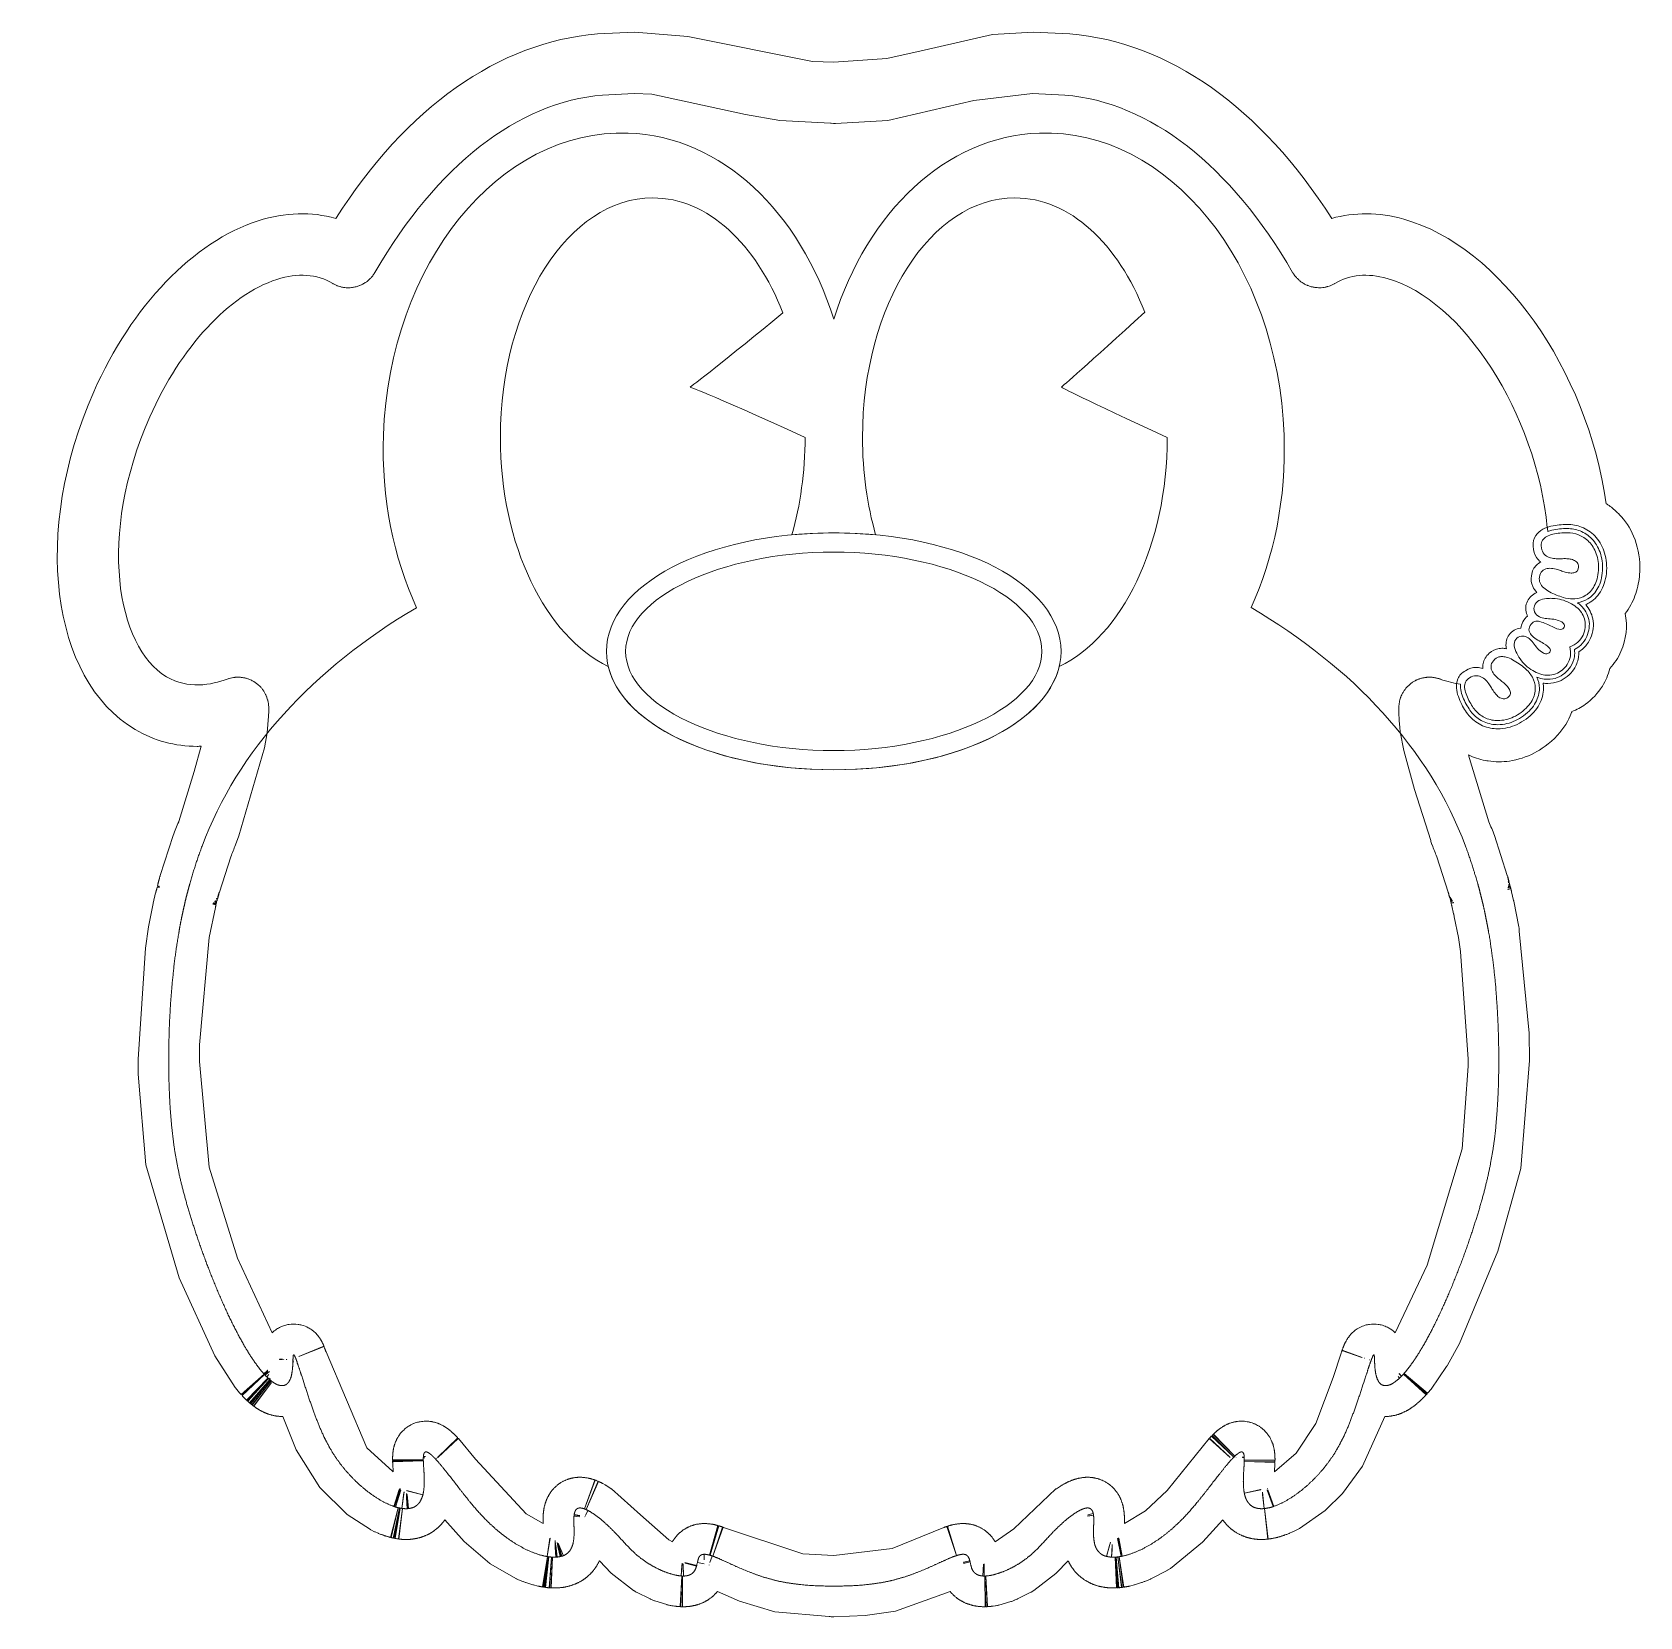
# Model space of a CAD drawing. Header units: millimetres. Extents: x 66 to 214, y 12 to 158.
import ezdxf

# ---------------------------------------------------------------- set-up
doc = ezdxf.new("R2010")
doc.units = ezdxf.units.MM
doc.header["$MEASUREMENT"] = 0
for name, color, linetype, lineweight in [('Ebene 8', 7, 'Continuous', 0), ('NOSE', 7, 'Continuous', 0), ('NOSE Kopie', 7, 'Continuous', 0)]:
    doc.layers.add(name, color=color, linetype=linetype, lineweight=lineweight)

# ---------------------------------------------------------------- blocks, each defined once
blk = doc.blocks.new('Block_2')
at = {"layer": 'NOSE'}
for points in [[(140.05, 90.13), (128.34, 90.13), (119.17, 94.91), (119.17, 101.01), (119.17, 107.11), (128.34, 111.89), (140.05, 111.89), (151.76, 111.89), (160.93, 107.11), (160.93, 101.01), (160.93, 94.91), (151.76, 90.13), (140.05, 90.13)], [(140.05, 110.13), (129.69, 110.13), (120.93, 105.95), (120.93, 101.01), (120.93, 96.07), (129.69, 91.89), (140.05, 91.89), (150.42, 91.89), (159.17, 96.07), (159.17, 101.01), (159.17, 105.95), (150.42, 110.13), (140.05, 110.13)]]:
    blk.add_open_spline(points, degree=3, knots=[0, 0, 0, 0, 1, 1, 1, 2, 2, 2, 3, 3, 3, 4, 4, 4, 4], dxfattribs=at)
blk = doc.blocks.new('Block_1')
at = {"layer": 'NOSE'}
blk.add_blockref('Block_2', (0, 0), dxfattribs=at)
blk = doc.blocks.new('Block_3')
at = {"layer": 'Ebene 8'}
for points, knots in [([(213.28, 105.27), (213.28, 105.27), (213.28, 105.27), (213.28, 105.27), (213.56, 105.8), (213.78, 106.37), (213.92, 106.99), (214.04, 107.56), (214.11, 108.15), (214.1, 108.77), (214.1, 109.76), (213.9, 110.71), (213.53, 111.59), (213.21, 112.35), (212.76, 113.02), (212.22, 113.59), (212.21, 113.59), (212.21, 113.6), (212.2, 113.61), (212.18, 113.63), (212.15, 113.65), (212.13, 113.67), (212.08, 113.72), (212.04, 113.76), (211.99, 113.81), (211.73, 114.05), (211.46, 114.28), (211.17, 114.47), (211.12, 114.51), (211.07, 114.53), (211.02, 114.56), (209.25, 126.92), (201.31, 138.22), (192.42, 140.71), (190.11, 141.35), (187.87, 141.37), (185.8, 140.78), (179.3, 150.98), (170.83, 156.97), (161.75, 157.74), (161.75, 157.74), (161.75, 157.74), (161.75, 157.74), (161.74, 157.74), (161.74, 157.74), (161.74, 157.74), (161.74, 157.74), (158.38, 157.89), (158.38, 157.89), (158.38, 157.89), (154.64, 157.67), (154.64, 157.67), (154.64, 157.67), (148.36, 156.23), (148.36, 156.23), (148.36, 156.23), (144.94, 155.46), (144.94, 155.46), (144.94, 155.46), (140.05, 155.15), (140.05, 155.15), (140.05, 155.15), (138.09, 155.19), (138.09, 155.19), (138.09, 155.19), (126.63, 157.5), (126.63, 157.5), (126.63, 157.5), (121.79, 157.89), (121.79, 157.89), (121.79, 157.89), (118.36, 157.74), (118.36, 157.74), (118.36, 157.74), (118.36, 157.74), (118.36, 157.74), (118.36, 157.74), (118.36, 157.74), (118.35, 157.74), (109.27, 156.97), (100.8, 150.98), (94.31, 140.78), (92.08, 141.42), (89.66, 141.35), (87.18, 140.56), (81.22, 138.65), (75.57, 132.78), (72.06, 124.84), (66.41, 112.06), (68.09, 98.44), (75.88, 93.82), (77.61, 92.8), (79.55, 92.28), (81.58, 92.28), (81.7, 92.28), (81.82, 92.29), (81.93, 92.29), (81.93, 92.29), (81.3, 89.97), (81.3, 89.97), (81.3, 89.97), (79.87, 85.37), (79.87, 85.37), (79.87, 85.37), (79.87, 85.36), (79.87, 85.36), (79.69, 84.94), (79.53, 84.52), (79.37, 84.1), (79.37, 84.1), (79.37, 84.1), (79.37, 84.1), (79.37, 84.1), (78.17, 80.41), (78.17, 80.41), (78.17, 80.4), (78.17, 80.4), (78.17, 80.4), (78.17, 80.4), (78.17, 80.39), (78.17, 80.39), (78.17, 80.39), (78.17, 80.39), (78.17, 80.39), (78.16, 80.38), (78.16, 80.36), (78.16, 80.34), (78.16, 80.34), (78.15, 80.35), (78.15, 80.35), (78.15, 80.34), (78.14, 80.3), (78.14, 80.29), (78.14, 80.29), (78.12, 80.23), (78.12, 80.23), (78.12, 80.23), (78.11, 80.18), (78.11, 80.18), (78.11, 80.18), (78.12, 80.17), (78.12, 80.17), (78.11, 80.16), (78.11, 80.14), (78.11, 80.12), (78.11, 80.12), (78.09, 80.12), (78.09, 80.12), (78.09, 80.12), (78.08, 80.08), (78.08, 80.08), (78.08, 80.08), (78.07, 80.02), (78.07, 80.02), (78.06, 80.01), (78.06, 79.98), (78.05, 79.97), (78.05, 79.97), (78.04, 79.94), (78.04, 79.93), (78.04, 79.93), (78.03, 79.9), (78.03, 79.9), (78.03, 79.9), (78.02, 79.83), (78.01, 79.83), (78.01, 79.83), (78.01, 79.8), (78.01, 79.8), (78.01, 79.8), (78, 79.76), (78, 79.76), (77.99, 79.75), (77.98, 79.7), (77.98, 79.69), (77.98, 79.69), (77.97, 79.65), (77.97, 79.65), (77.97, 79.65), (77.96, 79.61), (77.96, 79.61), (77.96, 79.61), (77.94, 79.55), (77.94, 79.55), (77.94, 79.54), (77.92, 79.48), (77.92, 79.47), (77.92, 79.47), (78.08, 79.43), (78.08, 79.43), (78.08, 79.41), (78.08, 79.39), (78.08, 79.38), (78.08, 79.38), (77.91, 79.42), (77.91, 79.42), (77.91, 79.42), (78.08, 79.37), (78.08, 79.37), (78.08, 79.35), (78.08, 79.33), (78.09, 79.3), (78.09, 79.3), (77.89, 79.35), (77.89, 79.35), (77.89, 79.35), (77.88, 79.31), (77.88, 79.31), (77.88, 79.31), (77.86, 79.22), (77.86, 79.22), (77.85, 79.21), (77.85, 79.18), (77.85, 79.17), (77.85, 79.17), (77.84, 79.14), (77.84, 79.14), (77.84, 79.14), (77.83, 79.1), (77.83, 79.1), (77.83, 79.1), (77.82, 79.06), (77.82, 79.06), (77.82, 79.06), (77.81, 79.03), (77.81, 79.03), (77.81, 79.03), (77.8, 78.99), (77.8, 78.99), (77.8, 78.99), (77.79, 78.96), (77.79, 78.96), (77.79, 78.96), (77.78, 78.92), (77.78, 78.91), (77.78, 78.91), (77.77, 78.86), (77.77, 78.86), (77.77, 78.85), (77.76, 78.81), (77.75, 78.81), (77.75, 78.81), (77.54, 77.89), (77.54, 77.89), (77.54, 77.89), (77.54, 77.85), (77.53, 77.85), (77.53, 77.85), (77.11, 75.69), (77.11, 75.69), (77.11, 75.69), (77.11, 75.69), (77.11, 75.69), (77.11, 75.69), (76.81, 73.73), (76.81, 73.73), (76.81, 73.73), (76.14, 63.54), (76.14, 63.54), (76.14, 63.54), (76.15, 62.18), (76.15, 62.18), (76.15, 62.18), (76.86, 53.85), (76.86, 53.85), (76.86, 53.85), (79.92, 43.46), (79.92, 43.46), (79.92, 43.46), (83.19, 36.28), (83.19, 36.28), (83.19, 36.28), (85.06, 33.39), (85.06, 33.39), (85.07, 33.38), (85.08, 33.37), (85.09, 33.36), (85.09, 33.36), (85.46, 32.9), (85.46, 32.9), (85.46, 32.9), (85.49, 32.87), (85.49, 32.87), (85.49, 32.87), (85.54, 32.81), (85.55, 32.81), (85.55, 32.8), (85.57, 32.78), (85.58, 32.77), (85.58, 32.77), (85.61, 32.73), (85.62, 32.73), (85.62, 32.73), (87.71, 34.62), (87.71, 34.62), (87.71, 34.62), (85.66, 32.68), (85.66, 32.68), (85.66, 32.68), (87.76, 34.57), (87.76, 34.57), (87.76, 34.57), (85.7, 32.64), (85.7, 32.64), (85.71, 32.63), (85.73, 32.6), (85.74, 32.59), (85.74, 32.59), (85.77, 32.56), (85.77, 32.56), (85.77, 32.56), (85.8, 32.53), (85.8, 32.53), (85.8, 32.53), (85.83, 32.5), (85.83, 32.5), (85.83, 32.5), (85.86, 32.47), (85.87, 32.46), (85.87, 32.46), (85.92, 32.41), (85.93, 32.4), (85.93, 32.4), (85.95, 32.37), (85.96, 32.37), (85.96, 32.36), (85.99, 32.33), (86, 32.33), (86, 32.32), (86.04, 32.29), (86.04, 32.29), (86.05, 32.28), (86.1, 32.23), (86.11, 32.22), (86.11, 32.22), (88.07, 34.25), (88.07, 34.25), (88.07, 34.25), (86.14, 32.19), (86.14, 32.19), (86.16, 32.17), (86.17, 32.16), (86.19, 32.15), (86.19, 32.15), (88.11, 34.21), (88.11, 34.21), (88.11, 34.21), (86.21, 32.12), (86.21, 32.12), (86.22, 32.12), (86.25, 32.09), (86.26, 32.08), (86.27, 32.08), (86.3, 32.04), (86.3, 32.04), (86.3, 32.04), (86.35, 32), (86.35, 32), (86.36, 31.99), (86.37, 31.98), (86.39, 31.97), (86.39, 31.97), (88.24, 34.1), (88.24, 34.1), (88.24, 34.1), (86.42, 31.94), (86.42, 31.94), (86.43, 31.93), (86.45, 31.92), (86.46, 31.91), (86.46, 31.91), (88.28, 34.06), (88.28, 34.06), (88.28, 34.06), (86.5, 31.88), (86.5, 31.88), (86.5, 31.87), (86.53, 31.85), (86.54, 31.84), (86.54, 31.84), (86.59, 31.8), (86.59, 31.8), (86.59, 31.8), (88.35, 33.97), (88.35, 33.97), (88.35, 33.97), (88.35, 33.97), (88.35, 33.97), (88.35, 33.97), (86.63, 31.77), (86.63, 31.77), (86.64, 31.76), (86.66, 31.75), (86.67, 31.74), (86.67, 31.74), (86.71, 31.7), (86.71, 31.7), (86.73, 31.69), (86.74, 31.68), (86.75, 31.68), (86.75, 31.68), (88.39, 33.85), (88.39, 33.85), (88.39, 33.85), (88.39, 33.85), (88.39, 33.85), (88.39, 33.85), (86.78, 31.65), (86.78, 31.65), (86.79, 31.65), (86.82, 31.62), (86.83, 31.62), (86.83, 31.61), (86.89, 31.58), (86.89, 31.57), (86.89, 31.57), (86.93, 31.55), (86.93, 31.55), (86.95, 31.54), (86.98, 31.51), (87, 31.5), (87, 31.5), (87.05, 31.47), (87.06, 31.46), (87.06, 31.46), (87.09, 31.44), (87.09, 31.44), (87.1, 31.43), (87.13, 31.41), (87.14, 31.41), (87.15, 31.4), (87.18, 31.38), (87.19, 31.37), (87.2, 31.37), (87.22, 31.36), (87.22, 31.36), (87.24, 31.35), (87.29, 31.32), (87.3, 31.31), (87.3, 31.31), (87.34, 31.29), (87.34, 31.29), (87.36, 31.28), (87.41, 31.25), (87.43, 31.24), (87.44, 31.23), (87.47, 31.22), (87.48, 31.21), (87.5, 31.2), (87.53, 31.19), (87.55, 31.17), (87.57, 31.17), (87.61, 31.15), (87.63, 31.14), (87.64, 31.13), (87.68, 31.11), (87.69, 31.11), (87.7, 31.1), (87.74, 31.08), (87.75, 31.08), (87.78, 31.07), (87.82, 31.05), (87.85, 31.04), (87.87, 31.03), (87.9, 31.02), (87.92, 31.01), (87.93, 31), (87.96, 30.99), (87.97, 30.99), (87.98, 30.99), (88.01, 30.97), (88.03, 30.97), (88.04, 30.96), (88.08, 30.95), (88.09, 30.94), (88.12, 30.93), (88.19, 30.91), (88.21, 30.9), (88.25, 30.89), (88.31, 30.88), (88.34, 30.87), (88.36, 30.86), (88.39, 30.85), (88.41, 30.85), (88.42, 30.84), (88.47, 30.83), (88.48, 30.83), (88.52, 30.82), (88.58, 30.81), (88.62, 30.8), (88.65, 30.79), (88.72, 30.78), (88.76, 30.77), (88.77, 30.77), (88.81, 30.77), (88.83, 30.76), (88.84, 30.76), (88.88, 30.76), (88.9, 30.75), (88.92, 30.75), (88.97, 30.75), (88.99, 30.74), (89.02, 30.74), (89.1, 30.73), (89.14, 30.73), (89.16, 30.73), (89.19, 30.73), (89.21, 30.73), (89.23, 30.73), (89.27, 30.72), (89.29, 30.72), (89.31, 30.72), (89.36, 30.72), (89.38, 30.72), (89.4, 30.72), (89.41, 30.72), (89.43, 30.72), (89.43, 30.72), (90.67, 27.64), (90.67, 27.64), (90.67, 27.64), (92.84, 24.2), (92.84, 24.2), (92.84, 24.2), (95.35, 21.71), (95.35, 21.71), (95.35, 21.71), (97.48, 20.32), (97.48, 20.32), (97.5, 20.31), (97.51, 20.31), (97.52, 20.3), (97.52, 20.3), (97.87, 20.13), (97.87, 20.13), (97.89, 20.12), (97.9, 20.12), (97.91, 20.11), (97.91, 20.11), (98.2, 19.99), (98.2, 19.99), (98.21, 19.98), (98.22, 19.98), (98.23, 19.97), (98.23, 19.97), (98.45, 19.89), (98.45, 19.89), (98.46, 19.88), (98.48, 19.88), (98.49, 19.87), (98.49, 19.87), (98.61, 19.83), (98.61, 19.83), (98.62, 19.82), (98.69, 19.8), (98.71, 19.79), (98.71, 19.79), (98.78, 19.77), (98.79, 19.76), (98.8, 19.76), (98.86, 19.74), (98.87, 19.74), (98.88, 19.73), (98.94, 19.71), (98.95, 19.71), (98.95, 19.71), (99.01, 19.69), (99.01, 19.69), (99.02, 19.69), (99.05, 19.68), (99.06, 19.68), (99.06, 19.68), (99.17, 19.65), (99.17, 19.65), (99.18, 19.64), (99.21, 19.64), (99.22, 19.63), (99.23, 19.63), (99.27, 19.62), (99.28, 19.62), (99.29, 19.61), (99.33, 19.61), (99.34, 19.6), (99.34, 19.6), (100.02, 22.34), (100.02, 22.34), (100.02, 22.34), (99.39, 19.59), (99.39, 19.59), (99.4, 19.59), (99.43, 19.58), (99.44, 19.58), (99.46, 19.57), (99.49, 19.57), (99.51, 19.56), (99.52, 19.56), (99.55, 19.55), (99.56, 19.55), (99.56, 19.55), (100.17, 22.31), (100.17, 22.31), (100.17, 22.31), (99.61, 19.54), (99.61, 19.54), (99.63, 19.54), (99.68, 19.53), (99.71, 19.52), (99.71, 19.52), (100.23, 22.3), (100.23, 22.3), (100.23, 22.3), (99.75, 19.51), (99.75, 19.51), (99.78, 19.51), (99.81, 19.5), (99.84, 19.5), (99.86, 19.49), (99.93, 19.48), (99.96, 19.48), (99.97, 19.48), (100.01, 19.47), (100.02, 19.47), (100.03, 19.47), (100.04, 19.47), (100.06, 19.47), (100.06, 19.47), (100.43, 22.26), (100.43, 22.26), (100.43, 22.26), (100.1, 19.46), (100.1, 19.46), (100.11, 19.46), (100.13, 19.46), (100.14, 19.46), (100.14, 19.46), (100.19, 19.45), (100.19, 19.45), (100.2, 19.45), (100.24, 19.45), (100.25, 19.44), (100.26, 19.44), (100.32, 19.44), (100.34, 19.44), (100.36, 19.43), (100.4, 19.43), (100.42, 19.43), (100.45, 19.43), (100.52, 19.42), (100.55, 19.42), (100.56, 19.42), (100.62, 19.42), (100.64, 19.42), (100.66, 19.42), (100.71, 19.42), (100.74, 19.42), (100.74, 19.42), (100.79, 19.42), (100.79, 19.42), (100.8, 19.42), (100.84, 19.42), (100.85, 19.42), (100.88, 19.42), (100.93, 19.42), (100.96, 19.42), (100.96, 19.42), (101.01, 19.43), (101.01, 19.43), (101.02, 19.43), (101.06, 19.43), (101.07, 19.43), (101.09, 19.43), (101.13, 19.43), (101.14, 19.43), (101.16, 19.44), (101.17, 19.44), (101.18, 19.44), (101.19, 19.44), (101.23, 19.44), (101.23, 19.44), (101.25, 19.44), (101.26, 19.45), (101.28, 19.45), (101.28, 19.45), (101.32, 19.45), (101.32, 19.45), (101.34, 19.45), (101.38, 19.46), (101.39, 19.46), (101.41, 19.46), (101.44, 19.47), (101.46, 19.47), (101.47, 19.47), (101.49, 19.47), (101.51, 19.48), (101.51, 19.48), (101.55, 19.48), (101.55, 19.48), (101.58, 19.49), (101.61, 19.5), (101.64, 19.5), (101.67, 19.51), (101.71, 19.51), (101.74, 19.52), (101.74, 19.52), (101.78, 19.53), (101.78, 19.53), (101.8, 19.53), (101.83, 19.54), (101.85, 19.55), (101.87, 19.55), (101.93, 19.56), (101.95, 19.57), (101.96, 19.57), (102, 19.58), (102.01, 19.59), (102.03, 19.59), (102.04, 19.6), (102.06, 19.6), (102.06, 19.6), (102.1, 19.61), (102.11, 19.61), (102.13, 19.62), (102.16, 19.63), (102.18, 19.64), (102.2, 19.64), (102.23, 19.65), (102.25, 19.66), (102.26, 19.66), (102.29, 19.68), (102.31, 19.68), (102.31, 19.68), (102.34, 19.69), (102.34, 19.69), (102.36, 19.7), (102.39, 19.71), (102.41, 19.72), (102.43, 19.73), (102.49, 19.75), (102.51, 19.76), (102.53, 19.77), (102.57, 19.79), (102.6, 19.8), (102.63, 19.81), (102.67, 19.83), (102.7, 19.84), (102.71, 19.85), (102.73, 19.86), (102.74, 19.86), (102.75, 19.87), (102.78, 19.88), (102.79, 19.89), (102.81, 19.9), (102.83, 19.91), (102.85, 19.92), (102.86, 19.92), (102.89, 19.94), (102.9, 19.95), (102.92, 19.96), (102.97, 19.99), (102.99, 20), (103.02, 20.01), (103.04, 20.03), (103.06, 20.04), (103.07, 20.04), (103.11, 20.07), (103.11, 20.07), (103.13, 20.08), (103.16, 20.1), (103.18, 20.12), (103.2, 20.12), (103.22, 20.14), (103.23, 20.15), (103.24, 20.16), (103.27, 20.17), (103.27, 20.18), (103.29, 20.19), (103.32, 20.21), (103.33, 20.22), (103.35, 20.23), (103.37, 20.25), (103.38, 20.26), (103.4, 20.27), (103.45, 20.31), (103.47, 20.32), (103.49, 20.34), (103.54, 20.37), (103.55, 20.39), (103.57, 20.4), (103.6, 20.43), (103.62, 20.45), (103.64, 20.46), (103.66, 20.48), (103.68, 20.5), (103.69, 20.51), (103.73, 20.55), (103.75, 20.56), (103.76, 20.57), (103.79, 20.6), (103.81, 20.62), (103.82, 20.63), (103.85, 20.66), (103.86, 20.67), (103.86, 20.68), (103.88, 20.69), (103.89, 20.7), (103.9, 20.71), (103.92, 20.74), (103.94, 20.75), (103.95, 20.76), (103.97, 20.79), (103.98, 20.8), (103.99, 20.81), (104.01, 20.83), (104.01, 20.83), (104.02, 20.84), (104.05, 20.87), (104.06, 20.88), (104.07, 20.9), (104.09, 20.92), (104.1, 20.94), (104.11, 20.95), (104.13, 20.98), (104.15, 20.99), (104.15, 21), (104.17, 21.02), (104.17, 21.02), (104.17, 21.03), (104.19, 21.05), (104.19, 21.05), (104.21, 21.08), (104.23, 21.1), (104.25, 21.13), (104.25, 21.13), (104.28, 21.16), (104.28, 21.16), (104.28, 21.17), (104.29, 21.19), (104.3, 21.19), (104.31, 21.2), (104.31, 21.22), (104.32, 21.23), (104.32, 21.23), (106.11, 19.22), (106.11, 19.22), (106.11, 19.22), (108.46, 17.22), (108.46, 17.22), (108.47, 17.21), (108.48, 17.2), (108.49, 17.19), (108.49, 17.19), (110.91, 15.8), (110.91, 15.8), (110.93, 15.79), (110.94, 15.79), (110.95, 15.78), (110.95, 15.78), (111.49, 15.56), (111.49, 15.56), (111.5, 15.56), (111.51, 15.55), (111.52, 15.55), (111.52, 15.55), (111.73, 15.47), (111.73, 15.47), (111.75, 15.47), (111.76, 15.46), (111.77, 15.46), (111.77, 15.46), (112.41, 15.25), (112.41, 15.25), (112.43, 15.25), (112.44, 15.25), (112.46, 15.24), (112.46, 15.24), (112.86, 15.14), (112.86, 15.14), (112.86, 15.14), (112.9, 15.13), (112.9, 15.13), (112.91, 15.13), (112.95, 15.12), (112.96, 15.12), (112.97, 15.12), (113.01, 15.11), (113.02, 15.11), (113.02, 15.11), (113.08, 15.1), (113.08, 15.1), (113.09, 15.1), (113.12, 15.09), (113.13, 15.09), (113.14, 15.08), (113.21, 15.07), (113.22, 15.07), (113.23, 15.07), (113.27, 15.06), (113.28, 15.06), (113.28, 15.06), (113.75, 17.84), (113.75, 17.84), (113.75, 17.84), (113.33, 15.05), (113.33, 15.05), (113.36, 15.05), (113.38, 15.04), (113.4, 15.04), (113.4, 15.04), (113.83, 17.83), (113.83, 17.83), (113.83, 17.83), (113.45, 15.03), (113.45, 15.03), (113.47, 15.03), (113.5, 15.03), (113.51, 15.03), (113.51, 15.03), (113.89, 17.82), (113.89, 17.82), (113.89, 17.82), (113.57, 15.02), (113.57, 15.02), (113.57, 15.02), (113.63, 15.01), (113.63, 15.01), (113.64, 15.01), (113.71, 15), (113.72, 15), (113.73, 15), (113.77, 15), (113.78, 14.99), (113.79, 14.99), (113.83, 14.99), (113.84, 14.99), (113.85, 14.99), (113.89, 14.99), (113.9, 14.98), (113.9, 14.98), (114.11, 17.8), (114.11, 17.8), (114.11, 17.8), (113.95, 14.98), (113.95, 14.98), (113.98, 14.98), (114.03, 14.98), (114.05, 14.97), (114.05, 14.97), (114.22, 17.79), (114.22, 17.79), (114.22, 17.79), (114.1, 14.97), (114.1, 14.97), (114.11, 14.97), (114.15, 14.97), (114.16, 14.97), (114.17, 14.97), (114.24, 14.97), (114.25, 14.97), (114.26, 14.97), (114.3, 14.97), (114.31, 14.97), (114.33, 14.97), (114.34, 14.97), (114.35, 14.97), (114.35, 14.97), (114.4, 14.97), (114.4, 14.97), (114.43, 14.97), (114.51, 14.97), (114.53, 14.97), (114.53, 14.97), (114.58, 14.97), (114.58, 14.97), (114.61, 14.97), (114.63, 14.97), (114.66, 14.97), (114.66, 14.97), (114.71, 14.97), (114.71, 14.97), (114.72, 14.98), (114.74, 14.98), (114.75, 14.98), (114.75, 14.98), (114.8, 14.98), (114.8, 14.98), (114.82, 14.98), (114.83, 14.98), (114.84, 14.98), (114.84, 14.98), (114.89, 14.99), (114.89, 14.99), (114.92, 14.99), (114.97, 15), (115, 15), (115, 15), (115.05, 15), (115.05, 15), (115.06, 15.01), (115.1, 15.01), (115.12, 15.01), (115.13, 15.02), (115.17, 15.02), (115.18, 15.02), (115.2, 15.02), (115.26, 15.03), (115.27, 15.04), (115.29, 15.04), (115.35, 15.05), (115.37, 15.05), (115.38, 15.06), (115.42, 15.06), (115.44, 15.07), (115.45, 15.07), (115.47, 15.07), (115.48, 15.08), (115.48, 15.08), (115.53, 15.09), (115.53, 15.09), (115.55, 15.09), (115.58, 15.1), (115.6, 15.1), (115.61, 15.11), (115.65, 15.11), (115.67, 15.12), (115.68, 15.12), (115.72, 15.13), (115.73, 15.14), (115.74, 15.14), (115.78, 15.15), (115.79, 15.15), (115.82, 15.16), (115.87, 15.18), (115.9, 15.19), (115.9, 15.19), (115.95, 15.2), (115.95, 15.2), (115.98, 15.21), (116.03, 15.23), (116.06, 15.24), (116.06, 15.24), (116.11, 15.25), (116.11, 15.26), (116.15, 15.27), (116.2, 15.29), (116.23, 15.3), (116.24, 15.3), (116.28, 15.32), (116.28, 15.32), (116.3, 15.33), (116.33, 15.34), (116.35, 15.35), (116.36, 15.36), (116.4, 15.37), (116.42, 15.38), (116.43, 15.39), (116.45, 15.39), (116.47, 15.4), (116.47, 15.4), (116.51, 15.42), (116.51, 15.42), (116.53, 15.43), (116.55, 15.44), (116.56, 15.45), (116.57, 15.45), (116.61, 15.47), (116.61, 15.47), (116.63, 15.48), (116.69, 15.51), (116.71, 15.53), (116.74, 15.54), (116.78, 15.56), (116.8, 15.58), (116.81, 15.58), (116.84, 15.6), (116.84, 15.6), (116.86, 15.61), (116.87, 15.62), (116.89, 15.63), (116.89, 15.63), (116.93, 15.65), (116.93, 15.65), (116.95, 15.66), (116.98, 15.68), (117, 15.69), (117.02, 15.71), (117.07, 15.75), (117.1, 15.76), (117.11, 15.77), (117.14, 15.79), (117.16, 15.8), (117.17, 15.81), (117.18, 15.82), (117.2, 15.84), (117.2, 15.84), (117.24, 15.87), (117.24, 15.87), (117.26, 15.88), (117.28, 15.9), (117.3, 15.91), (117.3, 15.91), (117.34, 15.94), (117.34, 15.94), (117.35, 15.95), (117.38, 15.98), (117.4, 15.99), (117.41, 16), (117.44, 16.03), (117.45, 16.04), (117.46, 16.04), (117.48, 16.06), (117.49, 16.07), (117.5, 16.08), (117.52, 16.1), (117.53, 16.11), (117.55, 16.13), (117.58, 16.15), (117.6, 16.17), (117.6, 16.17), (117.62, 16.19), (117.62, 16.2), (117.63, 16.2), (117.65, 16.23), (117.66, 16.23), (117.68, 16.25), (117.71, 16.28), (117.72, 16.3), (117.73, 16.31), (117.75, 16.33), (117.76, 16.34), (117.77, 16.34), (117.78, 16.36), (117.79, 16.36), (117.8, 16.38), (117.83, 16.41), (117.85, 16.43), (117.85, 16.44), (117.87, 16.46), (117.88, 16.47), (117.89, 16.48), (117.93, 16.53), (117.94, 16.54), (117.96, 16.56), (117.99, 16.6), (118.01, 16.62), (118.01, 16.63), (118.03, 16.66), (118.04, 16.67), (118.05, 16.68), (118.07, 16.7), (118.07, 16.71), (118.08, 16.72), (118.1, 16.74), (118.11, 16.76), (118.11, 16.76), (118.13, 16.78), (118.13, 16.79), (118.14, 16.81), (118.17, 16.85), (118.18, 16.87), (118.19, 16.88), (118.2, 16.89), (118.21, 16.9), (118.21, 16.9), (118.23, 16.93), (118.23, 16.93), (118.24, 16.95), (118.26, 16.99), (118.27, 17.01), (118.28, 17.01), (118.29, 17.04), (118.3, 17.04), (118.31, 17.06), (118.34, 17.11), (118.35, 17.13), (118.36, 17.15), (118.38, 17.19), (118.39, 17.21), (118.39, 17.21), (118.41, 17.24), (118.41, 17.25), (118.42, 17.26), (118.43, 17.29), (118.44, 17.3), (118.44, 17.31), (118.46, 17.33), (118.46, 17.34), (118.47, 17.36), (118.5, 17.41), (118.51, 17.43), (118.51, 17.44), (118.51, 17.44), (118.52, 17.45), (118.52, 17.45), (119.59, 16.33), (119.59, 16.33), (119.59, 16.33), (121.66, 14.73), (121.66, 14.73), (121.68, 14.73), (121.69, 14.72), (121.7, 14.71), (121.7, 14.71), (121.78, 14.66), (121.78, 14.66), (121.79, 14.65), (121.81, 14.65), (121.82, 14.64), (121.82, 14.64), (121.91, 14.59), (121.91, 14.59), (121.92, 14.58), (121.93, 14.58), (121.94, 14.57), (121.94, 14.57), (123.19, 13.95), (123.19, 13.95), (123.2, 13.94), (123.22, 13.94), (123.23, 13.93), (123.23, 13.93), (123.59, 13.79), (123.59, 13.79), (123.6, 13.78), (123.61, 13.78), (123.62, 13.77), (123.62, 13.77), (124.73, 13.43), (124.73, 13.43), (124.75, 13.42), (124.76, 13.42), (124.77, 13.42), (124.77, 13.42), (124.88, 13.39), (124.88, 13.39), (124.9, 13.39), (124.92, 13.38), (124.93, 13.38), (124.93, 13.38), (125.02, 13.36), (125.02, 13.36), (125.04, 13.36), (125.06, 13.36), (125.08, 13.35), (125.08, 13.35), (125.19, 13.33), (125.19, 13.33), (125.2, 13.33), (125.21, 13.33), (125.22, 13.33), (125.22, 13.33), (125.27, 13.32), (125.27, 13.32), (125.28, 13.32), (125.29, 13.31), (125.31, 13.31), (125.31, 13.31), (125.41, 13.3), (125.41, 13.3), (125.43, 13.29), (125.45, 13.29), (125.47, 13.29), (125.47, 13.29), (125.58, 13.28), (125.58, 13.28), (125.59, 13.27), (125.61, 13.27), (125.62, 13.27), (125.62, 13.27), (125.66, 13.27), (125.66, 13.27), (125.67, 13.27), (125.7, 13.26), (125.7, 13.26), (125.72, 13.26), (125.73, 13.26), (125.75, 13.26), (125.75, 13.26), (125.79, 13.26), (125.79, 13.26), (125.8, 13.25), (125.82, 13.25), (125.83, 13.25), (125.83, 13.25), (125.88, 13.25), (125.88, 13.25), (125.89, 13.25), (125.93, 13.25), (125.94, 13.25), (125.94, 13.25), (126.08, 16.06), (126.08, 16.06), (126.08, 16.06), (125.98, 13.24), (125.98, 13.24), (126, 13.24), (126.03, 13.24), (126.05, 13.24), (126.06, 13.24), (126.1, 13.24), (126.11, 13.24), (126.11, 13.24), (126.16, 16.06), (126.16, 16.06), (126.16, 16.06), (126.15, 13.24), (126.15, 13.24), (126.19, 13.24), (126.26, 13.24), (126.29, 13.24), (126.29, 13.24), (126.33, 13.24), (126.33, 13.24), (126.35, 13.24), (126.4, 13.24), (126.42, 13.24), (126.44, 13.24), (126.47, 13.25), (126.49, 13.25), (126.51, 13.25), (126.55, 13.25), (126.56, 13.25), (126.56, 13.25), (126.6, 13.25), (126.6, 13.25), (126.62, 13.26), (126.68, 13.26), (126.7, 13.26), (126.72, 13.26), (126.77, 13.27), (126.79, 13.27), (126.81, 13.27), (126.85, 13.28), (126.87, 13.28), (126.88, 13.28), (126.92, 13.29), (126.94, 13.29), (126.94, 13.29), (126.98, 13.3), (126.99, 13.3), (127, 13.3), (127.02, 13.31), (127.04, 13.31), (127.04, 13.31), (127.08, 13.32), (127.08, 13.32), (127.1, 13.32), (127.12, 13.32), (127.14, 13.33), (127.14, 13.33), (127.18, 13.34), (127.18, 13.34), (127.2, 13.34), (127.25, 13.35), (127.28, 13.36), (127.3, 13.36), (127.32, 13.37), (127.34, 13.37), (127.34, 13.37), (127.37, 13.38), (127.38, 13.38), (127.4, 13.39), (127.42, 13.39), (127.44, 13.4), (127.44, 13.4), (127.48, 13.41), (127.48, 13.41), (127.5, 13.42), (127.54, 13.43), (127.56, 13.43), (127.57, 13.44), (127.59, 13.44), (127.6, 13.45), (127.63, 13.46), (127.66, 13.47), (127.68, 13.48), (127.71, 13.48), (127.73, 13.49), (127.75, 13.5), (127.75, 13.5), (127.79, 13.51), (127.79, 13.51), (127.81, 13.52), (127.87, 13.55), (127.89, 13.56), (127.91, 13.56), (127.94, 13.57), (127.96, 13.58), (127.96, 13.58), (127.99, 13.6), (128, 13.6), (128.02, 13.61), (128.07, 13.63), (128.09, 13.64), (128.1, 13.65), (128.12, 13.66), (128.13, 13.66), (128.15, 13.67), (128.18, 13.69), (128.21, 13.7), (128.23, 13.71), (128.26, 13.73), (128.28, 13.74), (128.29, 13.75), (128.33, 13.77), (128.34, 13.77), (128.36, 13.79), (128.38, 13.8), (128.4, 13.81), (128.41, 13.81), (128.44, 13.83), (128.44, 13.83), (128.46, 13.85), (128.48, 13.86), (128.5, 13.87), (128.51, 13.88), (128.54, 13.9), (128.54, 13.9), (128.57, 13.92), (128.61, 13.94), (128.63, 13.96), (128.64, 13.97), (128.67, 13.99), (128.67, 13.99), (128.69, 14), (128.72, 14.03), (128.74, 14.04), (128.76, 14.05), (128.79, 14.08), (128.8, 14.09), (128.83, 14.11), (128.86, 14.14), (128.9, 14.17), (128.92, 14.18), (128.95, 14.21), (128.96, 14.22), (128.98, 14.24), (129.01, 14.27), (129.03, 14.28), (129.04, 14.29), (129.05, 14.3), (129.06, 14.31), (129.06, 14.32), (129.08, 14.33), (129.08, 14.34), (129.1, 14.35), (129.12, 14.37), (129.13, 14.38), (129.14, 14.39), (129.16, 14.41), (129.17, 14.43), (129.18, 14.43), (129.2, 14.45), (129.2, 14.45), (129.21, 14.47), (129.23, 14.49), (129.24, 14.5), (129.26, 14.51), (129.28, 14.54), (129.29, 14.55), (129.3, 14.56), (129.32, 14.58), (129.33, 14.59), (129.33, 14.6), (129.35, 14.62), (129.36, 14.63), (129.36, 14.63), (131.38, 13.76), (131.38, 13.76), (131.38, 13.76), (134.65, 12.78), (134.65, 12.78), (134.65, 12.78), (139.62, 12.35), (139.62, 12.35), (139.75, 12.33), (139.88, 12.31), (140.02, 12.31), (140.02, 12.31), (140.04, 12.31), (140.04, 12.31), (140.04, 12.31), (140.05, 12.31), (140.05, 12.31), (140.05, 12.31), (140.05, 12.31), (140.05, 12.31), (140.06, 12.31), (140.06, 12.31), (140.07, 12.31), (140.07, 12.31), (142.93, 12.42), (142.93, 12.42), (142.93, 12.42), (145.71, 12.83), (145.71, 12.83), (145.71, 12.83), (150.75, 14.63), (150.75, 14.63), (150.76, 14.62), (150.77, 14.61), (150.77, 14.6), (150.79, 14.58), (150.83, 14.53), (150.85, 14.51), (150.88, 14.48), (150.93, 14.43), (150.95, 14.41), (150.97, 14.38), (151.01, 14.35), (151.03, 14.33), (151.04, 14.32), (151.07, 14.29), (151.09, 14.27), (151.1, 14.26), (151.12, 14.24), (151.13, 14.23), (151.16, 14.21), (151.18, 14.19), (151.21, 14.16), (151.25, 14.13), (151.29, 14.1), (151.32, 14.08), (151.33, 14.06), (151.36, 14.04), (151.37, 14.03), (151.39, 14.02), (151.41, 14), (151.43, 13.99), (151.44, 13.99), (151.46, 13.97), (151.47, 13.96), (151.48, 13.95), (151.51, 13.94), (151.52, 13.93), (151.53, 13.92), (151.57, 13.89), (151.59, 13.88), (151.61, 13.87), (151.65, 13.84), (151.68, 13.83), (151.69, 13.82), (151.71, 13.81), (151.72, 13.8), (151.74, 13.79), (151.78, 13.77), (151.79, 13.76), (151.8, 13.75), (151.83, 13.74), (151.84, 13.74), (151.86, 13.72), (151.9, 13.7), (151.93, 13.69), (151.94, 13.68), (151.99, 13.66), (152, 13.65), (152.01, 13.64), (152.04, 13.63), (152.04, 13.63), (152.07, 13.62), (152.12, 13.59), (152.15, 13.58), (152.17, 13.58), (152.2, 13.56), (152.22, 13.55), (152.23, 13.55), (152.26, 13.54), (152.27, 13.53), (152.28, 13.53), (152.31, 13.52), (152.32, 13.51), (152.33, 13.51), (152.35, 13.5), (152.36, 13.5), (152.38, 13.49), (152.42, 13.48), (152.45, 13.47), (152.45, 13.46), (152.47, 13.46), (152.48, 13.46), (152.51, 13.45), (152.54, 13.44), (152.56, 13.43), (152.59, 13.42), (152.64, 13.41), (152.67, 13.4), (152.69, 13.39), (152.74, 13.38), (152.77, 13.37), (152.79, 13.37), (152.8, 13.36), (152.82, 13.36), (152.83, 13.36), (152.86, 13.35), (152.87, 13.35), (152.89, 13.34), (152.95, 13.33), (152.97, 13.33), (152.99, 13.32), (153.04, 13.31), (153.07, 13.31), (153.09, 13.31), (153.13, 13.3), (153.15, 13.3), (153.15, 13.3), (153.18, 13.29), (153.18, 13.29), (153.2, 13.29), (153.24, 13.28), (153.26, 13.28), (153.28, 13.28), (153.34, 13.27), (153.36, 13.27), (153.37, 13.27), (153.43, 13.26), (153.45, 13.26), (153.47, 13.26), (153.5, 13.25), (153.52, 13.25), (153.52, 13.25), (153.56, 13.25), (153.56, 13.25), (153.58, 13.25), (153.61, 13.25), (153.63, 13.25), (153.65, 13.24), (153.71, 13.24), (153.72, 13.24), (153.74, 13.24), (153.78, 13.24), (153.79, 13.24), (153.79, 13.24), (153.83, 13.24), (153.83, 13.24), (153.87, 13.24), (153.94, 13.24), (153.97, 13.24), (153.97, 13.24), (153.94, 16.06), (153.94, 16.06), (153.94, 16.06), (154.01, 13.24), (154.01, 13.24), (154.03, 13.24), (154.06, 13.24), (154.08, 13.24), (154.09, 13.24), (154.13, 13.24), (154.15, 13.24), (154.15, 13.24), (154.03, 16.06), (154.03, 16.06), (154.03, 16.06), (154.18, 13.25), (154.18, 13.25), (154.2, 13.25), (154.22, 13.25), (154.23, 13.25), (154.23, 13.25), (154.27, 13.25), (154.27, 13.25), (154.29, 13.25), (154.3, 13.25), (154.32, 13.26), (154.32, 13.26), (154.36, 13.26), (154.36, 13.26), (154.37, 13.26), (154.39, 13.26), (154.4, 13.26), (154.41, 13.26), (154.44, 13.27), (154.44, 13.27), (154.44, 13.27), (154.49, 13.27), (154.49, 13.27), (154.5, 13.27), (154.51, 13.27), (154.52, 13.28), (154.52, 13.28), (154.63, 13.29), (154.63, 13.29), (154.65, 13.29), (154.67, 13.29), (154.69, 13.3), (154.69, 13.3), (154.88, 13.33), (154.88, 13.33), (154.89, 13.33), (154.91, 13.33), (154.92, 13.33), (154.92, 13.33), (155.03, 13.35), (155.03, 13.35), (155.04, 13.36), (155.06, 13.36), (155.08, 13.36), (155.08, 13.36), (155.17, 13.38), (155.17, 13.38), (155.19, 13.39), (155.21, 13.39), (155.22, 13.39), (155.22, 13.39), (156.33, 13.72), (156.33, 13.72), (156.35, 13.72), (156.36, 13.73), (156.37, 13.73), (156.37, 13.73), (156.62, 13.82), (156.62, 13.82), (156.63, 13.83), (156.64, 13.83), (156.65, 13.84), (156.65, 13.84), (156.88, 13.93), (156.88, 13.93), (156.89, 13.94), (156.9, 13.94), (156.92, 13.95), (156.92, 13.95), (158.17, 14.57), (158.17, 14.57), (158.18, 14.58), (158.19, 14.58), (158.2, 14.59), (158.2, 14.59), (158.44, 14.73), (158.44, 14.73), (158.44, 14.73), (160.46, 16.28), (160.46, 16.28), (160.47, 16.29), (160.48, 16.3), (160.49, 16.31), (160.49, 16.31), (161.59, 17.45), (161.59, 17.45), (161.6, 17.44), (161.6, 17.42), (161.61, 17.41), (161.61, 17.41), (161.62, 17.38), (161.63, 17.38), (161.63, 17.36), (161.64, 17.35), (161.65, 17.34), (161.65, 17.34), (161.67, 17.3), (161.67, 17.3), (161.67, 17.29), (161.69, 17.26), (161.69, 17.25), (161.7, 17.23), (161.72, 17.19), (161.73, 17.17), (161.74, 17.16), (161.75, 17.14), (161.76, 17.13), (161.76, 17.13), (161.77, 17.11), (161.78, 17.1), (161.79, 17.07), (161.81, 17.05), (161.82, 17.02), (161.82, 17.02), (161.84, 16.99), (161.84, 16.99), (161.85, 16.98), (161.86, 16.96), (161.87, 16.95), (161.88, 16.93), (161.92, 16.87), (161.93, 16.85), (161.94, 16.83), (161.97, 16.8), (161.98, 16.79), (161.98, 16.78), (162, 16.75), (162.01, 16.74), (162.02, 16.73), (162.04, 16.7), (162.05, 16.69), (162.05, 16.68), (162.07, 16.66), (162.08, 16.65), (162.08, 16.64), (162.1, 16.62), (162.11, 16.61), (162.13, 16.59), (162.17, 16.54), (162.18, 16.52), (162.19, 16.51), (162.21, 16.49), (162.21, 16.48), (162.24, 16.46), (162.29, 16.39), (162.32, 16.36), (162.32, 16.36), (162.34, 16.34), (162.34, 16.34), (162.35, 16.33), (162.37, 16.3), (162.38, 16.29), (162.41, 16.27), (162.47, 16.21), (162.49, 16.18), (162.49, 16.18), (162.52, 16.16), (162.52, 16.16), (162.53, 16.15), (162.55, 16.13), (162.56, 16.12), (162.59, 16.1), (162.62, 16.07), (162.65, 16.05), (162.67, 16.02), (162.71, 15.99), (162.74, 15.97), (162.75, 15.96), (162.77, 15.94), (162.78, 15.93), (162.79, 15.93), (162.81, 15.91), (162.82, 15.9), (162.83, 15.89), (162.86, 15.87), (162.87, 15.87), (162.88, 15.86), (162.9, 15.84), (162.91, 15.84), (162.92, 15.83), (162.94, 15.81), (162.96, 15.8), (162.97, 15.79), (163.01, 15.76), (163.03, 15.75), (163.03, 15.75), (163.06, 15.73), (163.07, 15.72), (163.08, 15.71), (163.15, 15.67), (163.17, 15.66), (163.18, 15.65), (163.21, 15.63), (163.23, 15.62), (163.24, 15.61), (163.27, 15.6), (163.28, 15.59), (163.29, 15.58), (163.31, 15.57), (163.32, 15.57), (163.34, 15.56), (163.39, 15.53), (163.41, 15.52), (163.44, 15.5), (163.47, 15.48), (163.5, 15.47), (163.5, 15.47), (163.54, 15.45), (163.54, 15.45), (163.55, 15.44), (163.58, 15.43), (163.6, 15.42), (163.61, 15.42), (163.64, 15.4), (163.65, 15.4), (163.66, 15.39), (163.69, 15.38), (163.69, 15.38), (163.72, 15.37), (163.76, 15.35), (163.78, 15.34), (163.8, 15.33), (163.81, 15.33), (163.82, 15.32), (163.82, 15.32), (163.86, 15.31), (163.86, 15.31), (163.87, 15.3), (163.9, 15.29), (163.91, 15.28), (163.94, 15.28), (163.98, 15.26), (164, 15.25), (164, 15.25), (164.05, 15.24), (164.05, 15.23), (164.09, 15.22), (164.15, 15.2), (164.18, 15.19), (164.18, 15.19), (164.22, 15.18), (164.22, 15.18), (164.26, 15.17), (164.31, 15.15), (164.35, 15.14), (164.35, 15.14), (164.39, 15.13), (164.39, 15.13), (164.41, 15.13), (164.45, 15.12), (164.47, 15.11), (164.48, 15.11), (164.51, 15.1), (164.53, 15.1), (164.54, 15.09), (164.56, 15.09), (164.58, 15.09), (164.58, 15.09), (164.62, 15.08), (164.62, 15.08), (164.64, 15.07), (164.68, 15.07), (164.69, 15.06), (164.71, 15.06), (164.77, 15.05), (164.79, 15.04), (164.8, 15.04), (164.87, 15.03), (164.88, 15.03), (164.89, 15.03), (164.93, 15.02), (164.94, 15.02), (164.96, 15.02), (165, 15.01), (165.01, 15.01), (165.03, 15.01), (165.07, 15), (165.08, 15), (165.08, 15), (165.13, 15), (165.13, 15), (165.16, 14.99), (165.19, 14.99), (165.21, 14.99), (165.21, 14.99), (165.26, 14.98), (165.26, 14.98), (165.28, 14.98), (165.29, 14.98), (165.3, 14.98), (165.3, 14.98), (165.35, 14.98), (165.35, 14.98), (165.37, 14.98), (165.38, 14.98), (165.39, 14.97), (165.39, 14.97), (165.44, 14.97), (165.45, 14.97), (165.47, 14.97), (165.52, 14.97), (165.55, 14.97), (165.55, 14.97), (165.6, 14.97), (165.6, 14.97), (165.61, 14.97), (165.65, 14.97), (165.66, 14.97), (165.68, 14.97), (165.69, 14.97), (165.7, 14.97), (165.7, 14.97), (165.75, 14.97), (165.75, 14.97), (165.77, 14.97), (165.8, 14.97), (165.82, 14.97), (165.83, 14.97), (165.89, 14.97), (165.91, 14.97), (165.93, 14.97), (166.01, 14.97), (166.03, 14.97), (166.03, 14.97), (165.89, 17.79), (165.89, 17.79), (165.89, 17.79), (166.08, 14.98), (166.08, 14.98), (166.11, 14.98), (166.16, 14.98), (166.18, 14.98), (166.18, 14.98), (165.99, 17.8), (165.99, 17.8), (165.99, 17.8), (166.23, 14.99), (166.23, 14.99), (166.24, 14.99), (166.28, 14.99), (166.3, 14.99), (166.31, 14.99), (166.35, 15), (166.36, 15), (166.37, 15), (166.4, 15), (166.41, 15), (166.43, 15.01), (166.46, 15.01), (166.48, 15.01), (166.48, 15.01), (166.16, 17.81), (166.16, 17.81), (166.16, 17.81), (166.53, 15.02), (166.53, 15.02), (166.54, 15.02), (166.58, 15.02), (166.59, 15.03), (166.59, 15.03), (166.65, 15.03), (166.65, 15.03), (166.65, 15.03), (166.27, 17.83), (166.27, 17.83), (166.27, 17.83), (166.71, 15.04), (166.71, 15.04), (166.72, 15.04), (166.78, 15.05), (166.8, 15.06), (166.8, 15.06), (166.84, 15.06), (166.85, 15.06), (166.86, 15.07), (166.93, 15.08), (166.94, 15.08), (166.95, 15.08), (166.99, 15.09), (167, 15.09), (167.01, 15.09), (167.05, 15.1), (167.06, 15.1), (167.06, 15.1), (167.12, 15.11), (167.12, 15.11), (167.13, 15.12), (167.19, 15.13), (167.2, 15.13), (167.21, 15.13), (167.24, 15.14), (167.25, 15.14), (167.25, 15.14), (167.65, 15.24), (167.65, 15.24), (167.67, 15.25), (167.68, 15.25), (167.69, 15.25), (167.69, 15.25), (168.33, 15.46), (168.33, 15.46), (168.35, 15.46), (168.36, 15.47), (168.37, 15.47), (168.37, 15.47), (168.58, 15.55), (168.58, 15.55), (168.6, 15.55), (168.61, 15.56), (168.62, 15.56), (168.62, 15.56), (169.15, 15.78), (169.15, 15.78), (169.17, 15.79), (169.18, 15.79), (169.19, 15.8), (169.19, 15.8), (170.67, 16.57), (170.67, 16.57), (170.68, 16.58), (170.69, 16.59), (170.7, 16.59), (170.7, 16.59), (170.98, 16.76), (170.98, 16.76), (170.98, 16.76), (173.93, 19.16), (173.93, 19.16), (173.94, 19.17), (173.95, 19.18), (173.96, 19.19), (173.96, 19.19), (175.78, 21.23), (175.78, 21.23), (175.79, 21.22), (175.8, 21.2), (175.81, 21.19), (175.81, 21.18), (175.83, 21.16), (175.84, 21.14), (175.85, 21.13), (175.87, 21.11), (175.88, 21.1), (175.89, 21.08), (175.9, 21.07), (175.91, 21.05), (175.91, 21.05), (175.94, 21.02), (175.94, 21.02), (175.94, 21.01), (175.97, 20.98), (175.97, 20.97), (175.98, 20.97), (176, 20.94), (176.01, 20.94), (176.02, 20.92), (176.05, 20.89), (176.06, 20.87), (176.08, 20.85), (176.12, 20.8), (176.13, 20.79), (176.14, 20.78), (176.16, 20.76), (176.17, 20.75), (176.19, 20.73), (176.22, 20.7), (176.23, 20.68), (176.24, 20.68), (176.26, 20.65), (176.27, 20.64), (176.28, 20.64), (176.3, 20.61), (176.31, 20.61), (176.33, 20.59), (176.37, 20.55), (176.39, 20.53), (176.41, 20.52), (176.44, 20.49), (176.46, 20.47), (176.46, 20.46), (176.49, 20.44), (176.5, 20.43), (176.51, 20.43), (176.53, 20.41), (176.54, 20.4), (176.56, 20.38), (176.57, 20.37), (176.59, 20.36), (176.59, 20.36), (176.63, 20.33), (176.63, 20.33), (176.64, 20.32), (176.66, 20.3), (176.68, 20.29), (176.68, 20.29), (176.71, 20.26), (176.71, 20.26), (176.73, 20.25), (176.77, 20.22), (176.79, 20.21), (176.81, 20.2), (176.86, 20.16), (176.88, 20.15), (176.89, 20.13), (176.93, 20.11), (176.95, 20.1), (176.96, 20.09), (177.01, 20.06), (177.02, 20.06), (177.04, 20.04), (177.08, 20.02), (177.11, 20), (177.14, 19.98), (177.21, 19.94), (177.24, 19.93), (177.26, 19.92), (177.3, 19.9), (177.32, 19.89), (177.34, 19.88), (177.39, 19.85), (177.41, 19.84), (177.45, 19.82), (177.48, 19.81), (177.51, 19.8), (177.54, 19.78), (177.61, 19.75), (177.65, 19.74), (177.66, 19.73), (177.7, 19.72), (177.72, 19.71), (177.74, 19.7), (177.75, 19.7), (177.76, 19.69), (177.76, 19.69), (177.8, 19.68), (177.8, 19.68), (177.82, 19.67), (177.86, 19.66), (177.88, 19.65), (177.9, 19.65), (177.94, 19.63), (177.96, 19.63), (177.97, 19.62), (177.99, 19.62), (178, 19.61), (178, 19.61), (178.04, 19.6), (178.04, 19.6), (178.06, 19.6), (178.1, 19.59), (178.11, 19.58), (178.13, 19.58), (178.19, 19.56), (178.21, 19.56), (178.22, 19.55), (178.26, 19.54), (178.27, 19.54), (178.29, 19.54), (178.31, 19.53), (178.33, 19.53), (178.33, 19.53), (178.37, 19.52), (178.37, 19.52), (178.4, 19.51), (178.43, 19.51), (178.46, 19.5), (178.5, 19.49), (178.53, 19.49), (178.56, 19.48), (178.56, 19.48), (178.6, 19.48), (178.6, 19.48), (178.62, 19.47), (178.65, 19.47), (178.67, 19.47), (178.68, 19.46), (178.72, 19.46), (178.74, 19.46), (178.75, 19.46), (178.77, 19.45), (178.78, 19.45), (178.78, 19.45), (178.83, 19.45), (178.83, 19.45), (178.84, 19.45), (178.86, 19.44), (178.87, 19.44), (178.87, 19.44), (178.92, 19.44), (178.92, 19.44), (178.93, 19.44), (178.97, 19.43), (178.99, 19.43), (179, 19.43), (179.04, 19.43), (179.05, 19.43), (179.07, 19.43), (179.08, 19.43), (179.1, 19.43), (179.1, 19.43), (179.14, 19.42), (179.14, 19.42), (179.16, 19.42), (179.2, 19.42), (179.21, 19.42), (179.24, 19.42), (179.31, 19.42), (179.34, 19.42), (179.34, 19.42), (179.39, 19.42), (179.39, 19.42), (179.42, 19.42), (179.49, 19.42), (179.52, 19.42), (179.53, 19.42), (179.59, 19.43), (179.61, 19.43), (179.63, 19.43), (179.67, 19.43), (179.69, 19.43), (179.72, 19.43), (179.79, 19.44), (179.82, 19.44), (179.83, 19.44), (179.87, 19.45), (179.88, 19.45), (179.89, 19.45), (179.91, 19.45), (179.92, 19.45), (179.92, 19.45), (179.63, 22.26), (179.63, 22.26), (179.63, 22.26), (179.96, 19.46), (179.96, 19.46), (179.98, 19.46), (179.99, 19.46), (180, 19.46), (180, 19.46), (180.05, 19.47), (180.05, 19.47), (180.06, 19.47), (180.1, 19.47), (180.11, 19.47), (180.12, 19.48), (180.19, 19.49), (180.2, 19.49), (180.22, 19.49), (180.26, 19.5), (180.28, 19.5), (180.3, 19.5), (180.35, 19.51), (180.37, 19.52), (180.37, 19.52), (180.43, 19.53), (180.43, 19.53), (180.45, 19.53), (180.49, 19.54), (180.51, 19.54), (180.51, 19.54), (180.57, 19.56), (180.57, 19.56), (180.58, 19.56), (180.62, 19.57), (180.63, 19.57), (180.64, 19.57), (180.67, 19.58), (180.68, 19.58), (180.69, 19.58), (180.72, 19.59), (180.74, 19.6), (180.74, 19.6), (180.79, 19.61), (180.79, 19.61), (180.8, 19.61), (180.84, 19.62), (180.85, 19.62), (180.86, 19.63), (180.92, 19.64), (180.94, 19.65), (180.94, 19.65), (180.99, 19.66), (180.99, 19.66), (181, 19.66), (181.04, 19.68), (181.05, 19.68), (181.05, 19.68), (181.15, 19.71), (181.15, 19.71), (181.16, 19.71), (181.2, 19.73), (181.21, 19.73), (181.22, 19.73), (181.28, 19.75), (181.29, 19.76), (181.3, 19.76), (181.36, 19.78), (181.37, 19.78), (181.38, 19.79), (181.43, 19.8), (181.44, 19.81), (181.46, 19.81), (181.48, 19.82), (181.5, 19.83), (181.5, 19.83), (181.61, 19.87), (181.61, 19.87), (181.63, 19.87), (181.64, 19.88), (181.66, 19.89), (181.66, 19.89), (181.87, 19.97), (181.87, 19.97), (181.89, 19.98), (181.9, 19.98), (181.91, 19.99), (181.91, 19.99), (182.2, 20.11), (182.2, 20.11), (182.21, 20.12), (182.22, 20.12), (182.23, 20.13), (182.23, 20.13), (182.85, 20.44), (182.85, 20.44), (182.85, 20.44), (185.2, 22.08), (185.2, 22.08), (185.21, 22.09), (185.22, 22.1), (185.23, 22.11), (185.23, 22.11), (186.79, 23.64), (186.79, 23.64), (186.79, 23.64), (188.64, 26.15), (188.64, 26.15), (188.64, 26.15), (190.67, 30.72), (190.67, 30.72), (190.7, 30.72), (190.73, 30.72), (190.75, 30.72), (190.8, 30.72), (190.87, 30.73), (190.91, 30.73), (190.93, 30.73), (190.98, 30.73), (191, 30.73), (191.04, 30.74), (191.11, 30.74), (191.15, 30.75), (191.17, 30.75), (191.2, 30.75), (191.22, 30.76), (191.24, 30.76), (191.28, 30.76), (191.3, 30.77), (191.31, 30.77), (191.37, 30.78), (191.39, 30.78), (191.42, 30.79), (191.48, 30.8), (191.51, 30.8), (191.55, 30.81), (191.62, 30.83), (191.65, 30.84), (191.66, 30.84), (191.69, 30.85), (191.71, 30.85), (191.72, 30.85), (191.77, 30.87), (191.79, 30.87), (191.82, 30.88), (191.85, 30.89), (191.88, 30.9), (191.88, 30.9), (191.92, 30.91), (191.93, 30.91), (191.95, 30.92), (191.98, 30.93), (192, 30.94), (192, 30.94), (192.04, 30.95), (192.04, 30.95), (192.05, 30.96), (192.08, 30.97), (192.09, 30.97), (192.1, 30.98), (192.13, 30.99), (192.15, 30.99), (192.16, 31), (192.2, 31.01), (192.21, 31.02), (192.23, 31.02), (192.26, 31.04), (192.27, 31.04), (192.3, 31.06), (192.36, 31.08), (192.39, 31.1), (192.4, 31.1), (192.42, 31.11), (192.43, 31.12), (192.44, 31.12), (192.48, 31.14), (192.49, 31.14), (192.51, 31.15), (192.54, 31.17), (192.56, 31.18), (192.58, 31.19), (192.62, 31.21), (192.64, 31.22), (192.65, 31.22), (192.66, 31.23), (192.67, 31.24), (192.67, 31.24), (192.71, 31.26), (192.71, 31.26), (192.73, 31.27), (192.74, 31.28), (192.76, 31.28), (192.76, 31.28), (192.8, 31.31), (192.8, 31.31), (192.81, 31.31), (192.84, 31.33), (192.85, 31.34), (192.86, 31.34), (192.89, 31.36), (192.9, 31.37), (192.9, 31.37), (192.93, 31.38), (192.93, 31.39), (192.94, 31.39), (192.97, 31.41), (192.98, 31.42), (192.99, 31.42), (193.02, 31.44), (193.03, 31.45), (193.04, 31.46), (193.07, 31.48), (193.08, 31.48), (193.09, 31.49), (193.12, 31.51), (193.13, 31.51), (193.14, 31.52), (193.19, 31.56), (193.2, 31.57), (193.22, 31.58), (193.25, 31.6), (193.27, 31.61), (193.27, 31.62), (193.32, 31.65), (193.32, 31.65), (193.33, 31.66), (193.36, 31.68), (193.36, 31.68), (193.37, 31.69), (193.38, 31.7), (193.39, 31.7), (193.39, 31.7), (193.43, 31.74), (193.43, 31.74), (193.45, 31.75), (193.49, 31.78), (193.5, 31.79), (193.5, 31.79), (193.55, 31.82), (193.55, 31.83), (193.55, 31.83), (193.58, 31.85), (193.59, 31.86), (193.6, 31.87), (193.62, 31.89), (193.63, 31.9), (193.63, 31.9), (193.72, 31.97), (193.72, 31.97), (193.73, 31.98), (193.77, 32.01), (193.78, 32.02), (193.78, 32.02), (193.82, 32.06), (193.82, 32.06), (193.84, 32.07), (193.87, 32.1), (193.88, 32.12), (193.88, 32.12), (193.93, 32.16), (193.93, 32.16), (193.93, 32.16), (193.96, 32.19), (193.97, 32.19), (193.97, 32.2), (194.02, 32.25), (194.03, 32.25), (194.04, 32.26), (194.07, 32.29), (194.08, 32.3), (194.08, 32.3), (194.13, 32.35), (194.13, 32.35), (194.13, 32.35), (194.16, 32.38), (194.16, 32.39), (194.17, 32.4), (194.21, 32.44), (194.22, 32.45), (194.23, 32.45), (194.28, 32.5), (194.28, 32.51), (194.29, 32.52), (194.32, 32.55), (194.33, 32.56), (194.33, 32.56), (194.38, 32.61), (194.38, 32.61), (194.39, 32.62), (194.42, 32.65), (194.43, 32.66), (194.43, 32.66), (194.46, 32.7), (194.46, 32.7), (194.46, 32.7), (192.39, 34.62), (192.39, 34.62), (192.39, 34.62), (194.51, 32.75), (194.51, 32.75), (194.52, 32.76), (194.55, 32.8), (194.56, 32.81), (194.56, 32.81), (192.44, 34.67), (192.44, 34.67), (192.44, 34.67), (194.6, 32.86), (194.6, 32.86), (194.6, 32.86), (194.62, 32.88), (194.62, 32.88), (194.63, 32.89), (194.64, 32.9), (194.65, 32.91), (194.65, 32.91), (194.9, 33.21), (194.9, 33.21), (194.91, 33.22), (194.92, 33.23), (194.92, 33.24), (194.92, 33.24), (196.35, 35.31), (196.35, 35.31), (196.36, 35.32), (196.37, 35.33), (196.37, 35.34), (196.37, 35.34), (196.41, 35.4), (196.41, 35.4), (196.42, 35.41), (196.42, 35.42), (196.43, 35.43), (196.43, 35.43), (197.53, 37.43), (197.53, 37.43), (197.53, 37.43), (201.07, 45.89), (201.07, 45.89), (201.07, 45.89), (203.18, 53.51), (203.18, 53.51), (203.18, 53.51), (203.97, 63.43), (203.97, 63.43), (203.97, 63.43), (203.93, 65.94), (203.93, 65.94), (203.93, 65.94), (203.03, 75.3), (203.03, 75.3), (203.03, 75.43), (203.02, 75.56), (202.99, 75.69), (202.99, 75.69), (202.52, 78.06), (202.52, 78.06), (202.52, 78.07), (202.51, 78.11), (202.51, 78.12), (202.51, 78.12), (202.32, 78.92), (202.32, 78.92), (202.32, 78.92), (202.31, 78.96), (202.31, 78.97), (202.31, 78.97), (202.31, 78.98), (202.31, 78.98), (202.31, 78.99), (202.3, 79.03), (202.29, 79.04), (202.29, 79.04), (202.28, 79.09), (202.28, 79.09), (202.28, 79.09), (202.27, 79.13), (202.27, 79.14), (202.27, 79.14), (202.26, 79.18), (202.26, 79.18), (202.26, 79.18), (201.99, 79.12), (201.99, 79.12), (201.99, 79.13), (201.99, 79.14), (202, 79.16), (202, 79.16), (202.25, 79.22), (202.25, 79.22), (202.25, 79.23), (202.24, 79.27), (202.23, 79.28), (202.23, 79.28), (202.22, 79.34), (202.22, 79.34), (202.22, 79.34), (202.02, 79.29), (202.02, 79.29), (202.02, 79.31), (202.02, 79.32), (202.02, 79.34), (202.02, 79.34), (202.21, 79.39), (202.21, 79.39), (202.21, 79.39), (202.2, 79.42), (202.2, 79.43), (202.2, 79.43), (202.03, 79.39), (202.03, 79.39), (202.03, 79.41), (202.03, 79.43), (202.03, 79.45), (202.03, 79.45), (202.18, 79.49), (202.18, 79.49), (202.18, 79.5), (202.17, 79.54), (202.17, 79.55), (202.17, 79.55), (202.04, 79.52), (202.04, 79.52), (202.04, 79.53), (202.04, 79.54), (202.04, 79.56), (202.04, 79.56), (202.15, 79.59), (202.15, 79.59), (202.15, 79.6), (202.14, 79.64), (202.14, 79.65), (202.14, 79.65), (202.12, 79.72), (202.12, 79.72), (202.12, 79.72), (202.11, 79.76), (202.11, 79.76), (202.11, 79.76), (202.04, 79.74), (202.04, 79.74), (202.03, 79.76), (202.04, 79.78), (202.03, 79.8), (202.03, 79.8), (202.09, 79.82), (202.09, 79.82), (202.09, 79.82), (202.08, 79.86), (202.08, 79.86), (202.08, 79.86), (202.03, 79.85), (202.03, 79.85), (202.03, 79.87), (202.03, 79.89), (202.02, 79.91), (202.02, 79.91), (202.07, 79.92), (202.07, 79.92), (202.07, 79.92), (202.06, 79.96), (202.06, 79.96), (202.05, 79.97), (202.04, 80.01), (202.04, 80.02), (202.04, 80.02), (202.01, 80.01), (202.01, 80.01), (202.01, 80.03), (202.01, 80.04), (202.01, 80.06), (202.01, 80.06), (202.03, 80.06), (202.03, 80.06), (202.03, 80.07), (202.02, 80.11), (202.01, 80.12), (202.01, 80.12), (202, 80.12), (202, 80.12), (202, 80.13), (201.99, 80.15), (201.99, 80.16), (201.99, 80.16), (202, 80.16), (202, 80.16), (202, 80.18), (201.99, 80.22), (201.98, 80.23), (201.98, 80.23), (201.97, 80.23), (201.97, 80.23), (201.97, 80.25), (201.97, 80.27), (201.96, 80.29), (201.96, 80.29), (201.97, 80.29), (201.97, 80.29), (201.97, 80.29), (201.94, 80.39), (201.94, 80.39), (201.94, 80.4), (201.94, 80.4), (201.93, 80.4), (201.93, 80.41), (201.93, 80.41), (201.93, 80.41), (201.93, 80.41), (200.74, 84.09), (200.74, 84.09), (200.74, 84.09), (200.74, 84.09), (200.74, 84.09), (200.74, 84.1), (200.74, 84.1), (200.74, 84.1), (200.58, 84.52), (200.41, 84.95), (200.24, 85.36), (200.24, 85.36), (200.24, 85.36), (200.24, 85.36), (200.24, 85.36), (198.45, 91.16), (198.45, 91.16), (198.45, 91.16), (198.36, 91.5), (198.36, 91.5), (198.85, 91.26), (199.36, 91.09), (199.9, 90.98), (200, 90.96), (200.09, 90.95), (200.18, 90.94), (200.5, 90.89), (200.82, 90.86), (201.14, 90.86), (201.47, 90.86), (201.8, 90.88), (202.12, 90.93), (202.92, 91.05), (203.69, 91.3), (204.42, 91.68), (204.98, 91.97), (205.8, 92.49), (206.55, 93.31), (207.12, 93.93), (207.54, 94.61), (207.83, 95.38), (207.84, 95.41), (207.85, 95.44), (207.86, 95.47), (208.3, 95.65), (208.72, 95.87), (209.1, 96.15), (209.72, 96.59), (210.26, 97.17), (210.66, 97.82), (210.98, 98.31), (211.2, 98.85), (211.34, 99.43), (211.77, 99.89), (212.12, 100.41), (212.37, 100.99), (212.37, 100.99), (212.37, 100.99), (212.37, 100.99), (212.37, 100.99), (212.37, 100.99), (212.37, 100.99), (212.37, 100.99), (212.37, 100.99), (212.37, 100.99), (212.37, 100.99), (212.37, 100.99), (212.37, 100.99), (212.86, 102.13), (212.99, 103.33), (212.76, 104.48), (212.95, 104.73), (213.12, 104.99), (213.28, 105.27), (213.28, 105.27), (213.28, 105.27), (213.28, 105.27)], [0, 0, 0, 0, 1, 1, 1, 2, 2, 2, 3, 3, 3, 4, 4, 4, 5, 5, 5, 6, 6, 6, 7, 7, 7, 8, 8, 8, 9, 9, 9, 10, 10, 10, 11, 11, 11, 12, 12, 12, 13, 13, 13, 14, 14, 14, 15, 15, 15, 16, 16, 16, 17, 17, 17, 18, 18, 18, 19, 19, 19, 20, 20, 20, 21, 21, 21, 22, 22, 22, 23, 23, 23, 24, 24, 24, 25, 25, 25, 26, 26, 26, 27, 27, 27, 28, 28, 28, 29, 29, 29, 30, 30, 30, 31, 31, 31, 32, 32, 32, 33, 33, 33, 34, 34, 34, 35, 35, 35, 36, 36, 36, 37, 37, 37, 38, 38, 38, 39, 39, 39, 40, 40, 40, 41, 41, 41, 42, 42, 42, 43, 43, 43, 44, 44, 44, 45, 45, 45, 46, 46, 46, 47, 47, 47, 48, 48, 48, 49, 49, 49, 50, 50, 50, 51, 51, 51, 52, 52, 52, 53, 53, 53, 54, 54, 54, 55, 55, 55, 56, 56, 56, 57, 57, 57, 58, 58, 58, 59, 59, 59, 60, 60, 60, 61, 61, 61, 62, 62, 62, 63, 63, 63, 64, 64, 64, 65, 65, 65, 66, 66, 66, 67, 67, 67, 68, 68, 68, 69, 69, 69, 70, 70, 70, 71, 71, 71, 72, 72, 72, 73, 73, 73, 74, 74, 74, 75, 75, 75, 76, 76, 76, 77, 77, 77, 78, 78, 78, 79, 79, 79, 80, 80, 80, 81, 81, 81, 82, 82, 82, 83, 83, 83, 84, 84, 84, 85, 85, 85, 86, 86, 86, 87, 87, 87, 88, 88, 88, 89, 89, 89, 90, 90, 90, 91, 91, 91, 92, 92, 92, 93, 93, 93, 94, 94, 94, 95, 95, 95, 96, 96, 96, 97, 97, 97, 98, 98, 98, 99, 99, 99, 100, 100, 100, 101, 101, 101, 102, 102, 102, 103, 103, 103, 104, 104, 104, 105, 105, 105, 106, 106, 106, 107, 107, 107, 108, 108, 108, 109, 109, 109, 110, 110, 110, 111, 111, 111, 112, 112, 112, 113, 113, 113, 114, 114, 114, 115, 115, 115, 116, 116, 116, 117, 117, 117, 118, 118, 118, 119, 119, 119, 120, 120, 120, 121, 121, 121, 122, 122, 122, 123, 123, 123, 124, 124, 124, 125, 125, 125, 126, 126, 126, 127, 127, 127, 128, 128, 128, 129, 129, 129, 130, 130, 130, 131, 131, 131, 132, 132, 132, 133, 133, 133, 134, 134, 134, 135, 135, 135, 136, 136, 136, 137, 137, 137, 138, 138, 138, 139, 139, 139, 140, 140, 140, 141, 141, 141, 142, 142, 142, 143, 143, 143, 144, 144, 144, 145, 145, 145, 146, 146, 146, 147, 147, 147, 148, 148, 148, 149, 149, 149, 150, 150, 150, 151, 151, 151, 152, 152, 152, 153, 153, 153, 154, 154, 154, 155, 155, 155, 156, 156, 156, 157, 157, 157, 158, 158, 158, 159, 159, 159, 160, 160, 160, 161, 161, 161, 162, 162, 162, 163, 163, 163, 164, 164, 164, 165, 165, 165, 166, 166, 166, 167, 167, 167, 168, 168, 168, 169, 169, 169, 170, 170, 170, 171, 171, 171, 172, 172, 172, 173, 173, 173, 174, 174, 174, 175, 175, 175, 176, 176, 176, 177, 177, 177, 178, 178, 178, 179, 179, 179, 180, 180, 180, 181, 181, 181, 182, 182, 182, 183, 183, 183, 184, 184, 184, 185, 185, 185, 186, 186, 186, 187, 187, 187, 188, 188, 188, 189, 189, 189, 190, 190, 190, 191, 191, 191, 192, 192, 192, 193, 193, 193, 194, 194, 194, 195, 195, 195, 196, 196, 196, 197, 197, 197, 198, 198, 198, 199, 199, 199, 200, 200, 200, 201, 201, 201, 202, 202, 202, 203, 203, 203, 204, 204, 204, 205, 205, 205, 206, 206, 206, 207, 207, 207, 208, 208, 208, 209, 209, 209, 210, 210, 210, 211, 211, 211, 212, 212, 212, 213, 213, 213, 214, 214, 214, 215, 215, 215, 216, 216, 216, 217, 217, 217, 218, 218, 218, 219, 219, 219, 220, 220, 220, 221, 221, 221, 222, 222, 222, 223, 223, 223, 224, 224, 224, 225, 225, 225, 226, 226, 226, 227, 227, 227, 228, 228, 228, 229, 229, 229, 230, 230, 230, 231, 231, 231, 232, 232, 232, 233, 233, 233, 234, 234, 234, 235, 235, 235, 236, 236, 236, 237, 237, 237, 238, 238, 238, 239, 239, 239, 240, 240, 240, 241, 241, 241, 242, 242, 242, 243, 243, 243, 244, 244, 244, 245, 245, 245, 246, 246, 246, 247, 247, 247, 248, 248, 248, 249, 249, 249, 250, 250, 250, 251, 251, 251, 252, 252, 252, 253, 253, 253, 254, 254, 254, 255, 255, 255, 256, 256, 256, 257, 257, 257, 258, 258, 258, 259, 259, 259, 260, 260, 260, 261, 261, 261, 262, 262, 262, 263, 263, 263, 264, 264, 264, 265, 265, 265, 266, 266, 266, 267, 267, 267, 268, 268, 268, 269, 269, 269, 270, 270, 270, 271, 271, 271, 272, 272, 272, 273, 273, 273, 274, 274, 274, 275, 275, 275, 276, 276, 276, 277, 277, 277, 278, 278, 278, 279, 279, 279, 280, 280, 280, 281, 281, 281, 282, 282, 282, 283, 283, 283, 284, 284, 284, 285, 285, 285, 286, 286, 286, 287, 287, 287, 288, 288, 288, 289, 289, 289, 290, 290, 290, 291, 291, 291, 292, 292, 292, 293, 293, 293, 294, 294, 294, 295, 295, 295, 296, 296, 296, 297, 297, 297, 298, 298, 298, 299, 299, 299, 300, 300, 300, 301, 301, 301, 302, 302, 302, 303, 303, 303, 304, 304, 304, 305, 305, 305, 306, 306, 306, 307, 307, 307, 308, 308, 308, 309, 309, 309, 310, 310, 310, 311, 311, 311, 312, 312, 312, 313, 313, 313, 314, 314, 314, 315, 315, 315, 316, 316, 316, 317, 317, 317, 318, 318, 318, 319, 319, 319, 320, 320, 320, 321, 321, 321, 322, 322, 322, 323, 323, 323, 324, 324, 324, 325, 325, 325, 326, 326, 326, 327, 327, 327, 328, 328, 328, 329, 329, 329, 330, 330, 330, 331, 331, 331, 332, 332, 332, 333, 333, 333, 334, 334, 334, 335, 335, 335, 336, 336, 336, 337, 337, 337, 338, 338, 338, 339, 339, 339, 340, 340, 340, 341, 341, 341, 342, 342, 342, 343, 343, 343, 344, 344, 344, 345, 345, 345, 346, 346, 346, 347, 347, 347, 348, 348, 348, 349, 349, 349, 350, 350, 350, 351, 351, 351, 352, 352, 352, 353, 353, 353, 354, 354, 354, 355, 355, 355, 356, 356, 356, 357, 357, 357, 358, 358, 358, 359, 359, 359, 360, 360, 360, 361, 361, 361, 362, 362, 362, 363, 363, 363, 364, 364, 364, 365, 365, 365, 366, 366, 366, 367, 367, 367, 368, 368, 368, 369, 369, 369, 370, 370, 370, 371, 371, 371, 372, 372, 372, 373, 373, 373, 374, 374, 374, 375, 375, 375, 376, 376, 376, 377, 377, 377, 378, 378, 378, 379, 379, 379, 380, 380, 380, 381, 381, 381, 382, 382, 382, 383, 383, 383, 384, 384, 384, 385, 385, 385, 386, 386, 386, 387, 387, 387, 388, 388, 388, 389, 389, 389, 390, 390, 390, 391, 391, 391, 392, 392, 392, 393, 393, 393, 394, 394, 394, 395, 395, 395, 396, 396, 396, 397, 397, 397, 398, 398, 398, 399, 399, 399, 400, 400, 400, 401, 401, 401, 402, 402, 402, 403, 403, 403, 404, 404, 404, 405, 405, 405, 406, 406, 406, 407, 407, 407, 408, 408, 408, 409, 409, 409, 410, 410, 410, 411, 411, 411, 412, 412, 412, 413, 413, 413, 414, 414, 414, 415, 415, 415, 416, 416, 416, 417, 417, 417, 418, 418, 418, 419, 419, 419, 420, 420, 420, 421, 421, 421, 422, 422, 422, 423, 423, 423, 424, 424, 424, 425, 425, 425, 426, 426, 426, 427, 427, 427, 428, 428, 428, 429, 429, 429, 430, 430, 430, 431, 431, 431, 432, 432, 432, 433, 433, 433, 434, 434, 434, 435, 435, 435, 436, 436, 436, 437, 437, 437, 438, 438, 438, 439, 439, 439, 440, 440, 440, 441, 441, 441, 442, 442, 442, 443, 443, 443, 444, 444, 444, 445, 445, 445, 446, 446, 446, 447, 447, 447, 448, 448, 448, 449, 449, 449, 450, 450, 450, 451, 451, 451, 452, 452, 452, 453, 453, 453, 454, 454, 454, 455, 455, 455, 456, 456, 456, 457, 457, 457, 458, 458, 458, 459, 459, 459, 460, 460, 460, 461, 461, 461, 462, 462, 462, 463, 463, 463, 464, 464, 464, 465, 465, 465, 466, 466, 466, 467, 467, 467, 468, 468, 468, 469, 469, 469, 470, 470, 470, 471, 471, 471, 472, 472, 472, 473, 473, 473, 474, 474, 474, 475, 475, 475, 476, 476, 476, 477, 477, 477, 478, 478, 478, 479, 479, 479, 480, 480, 480, 481, 481, 481, 482, 482, 482, 483, 483, 483, 484, 484, 484, 485, 485, 485, 486, 486, 486, 487, 487, 487, 488, 488, 488, 489, 489, 489, 490, 490, 490, 491, 491, 491, 492, 492, 492, 493, 493, 493, 494, 494, 494, 495, 495, 495, 496, 496, 496, 497, 497, 497, 498, 498, 498, 499, 499, 499, 500, 500, 500, 501, 501, 501, 502, 502, 502, 503, 503, 503, 504, 504, 504, 505, 505, 505, 506, 506, 506, 507, 507, 507, 508, 508, 508, 509, 509, 509, 510, 510, 510, 511, 511, 511, 512, 512, 512, 513, 513, 513, 514, 514, 514, 515, 515, 515, 516, 516, 516, 517, 517, 517, 518, 518, 518, 519, 519, 519, 520, 520, 520, 521, 521, 521, 522, 522, 522, 523, 523, 523, 524, 524, 524, 525, 525, 525, 526, 526, 526, 527, 527, 527, 528, 528, 528, 529, 529, 529, 530, 530, 530, 531, 531, 531, 532, 532, 532, 533, 533, 533, 534, 534, 534, 535, 535, 535, 536, 536, 536, 537, 537, 537, 538, 538, 538, 539, 539, 539, 540, 540, 540, 541, 541, 541, 542, 542, 542, 543, 543, 543, 544, 544, 544, 545, 545, 545, 546, 546, 546, 547, 547, 547, 548, 548, 548, 549, 549, 549, 550, 550, 550, 551, 551, 551, 552, 552, 552, 553, 553, 553, 554, 554, 554, 555, 555, 555, 556, 556, 556, 557, 557, 557, 558, 558, 558, 559, 559, 559, 560, 560, 560, 561, 561, 561, 562, 562, 562, 563, 563, 563, 564, 564, 564, 565, 565, 565, 566, 566, 566, 567, 567, 567, 568, 568, 568, 569, 569, 569, 570, 570, 570, 571, 571, 571, 572, 572, 572, 573, 573, 573, 574, 574, 574, 575, 575, 575, 576, 576, 576, 577, 577, 577, 578, 578, 578, 579, 579, 579, 580, 580, 580, 581, 581, 581, 582, 582, 582, 583, 583, 583, 584, 584, 584, 585, 585, 585, 586, 586, 586, 587, 587, 587, 588, 588, 588, 589, 589, 589, 590, 590, 590, 591, 591, 591, 592, 592, 592, 593, 593, 593, 594, 594, 594, 595, 595, 595, 596, 596, 596, 597, 597, 597, 598, 598, 598, 599, 599, 599, 600, 600, 600, 601, 601, 601, 602, 602, 602, 603, 603, 603, 604, 604, 604, 605, 605, 605, 606, 606, 606, 607, 607, 607, 608, 608, 608, 609, 609, 609, 610, 610, 610, 611, 611, 611, 612, 612, 612, 613, 613, 613, 614, 614, 614, 615, 615, 615, 616, 616, 616, 617, 617, 617, 618, 618, 618, 619, 619, 619, 620, 620, 620, 621, 621, 621, 622, 622, 622, 623, 623, 623, 624, 624, 624, 625, 625, 625, 626, 626, 626, 627, 627, 627, 628, 628, 628, 629, 629, 629, 630, 630, 630, 631, 631, 631, 632, 632, 632, 633, 633, 633, 634, 634, 634, 635, 635, 635, 636, 636, 636, 637, 637, 637, 638, 638, 638, 639, 639, 639, 640, 640, 640, 641, 641, 641, 642, 642, 642, 643, 643, 643, 644, 644, 644, 645, 645, 645, 646, 646, 646, 647, 647, 647, 648, 648, 648, 649, 649, 649, 650, 650, 650, 651, 651, 651, 652, 652, 652, 653, 653, 653, 654, 654, 654, 655, 655, 655, 656, 656, 656, 657, 657, 657, 658, 658, 658, 659, 659, 659, 660, 660, 660, 661, 661, 661, 662, 662, 662, 663, 663, 663, 664, 664, 664, 665, 665, 665, 666, 666, 666, 667, 667, 667, 668, 668, 668, 669, 669, 669, 670, 670, 670, 671, 671, 671, 672, 672, 672, 673, 673, 673, 674, 674, 674, 675, 675, 675, 676, 676, 676, 677, 677, 677, 678, 678, 678, 679, 679, 679, 680, 680, 680, 681, 681, 681, 682, 682, 682, 683, 683, 683, 684, 684, 684, 685, 685, 685, 686, 686, 686, 687, 687, 687, 688, 688, 688, 689, 689, 689, 690, 690, 690, 691, 691, 691, 692, 692, 692, 693, 693, 693, 694, 694, 694, 695, 695, 695, 696, 696, 696, 697, 697, 697, 698, 698, 698, 699, 699, 699, 700, 700, 700, 701, 701, 701, 702, 702, 702, 703, 703, 703, 704, 704, 704, 705, 705, 705, 706, 706, 706, 707, 707, 707, 708, 708, 708, 709, 709, 709, 710, 710, 710, 711, 711, 711, 712, 712, 712, 713, 713, 713, 714, 714, 714, 715, 715, 715, 716, 716, 716, 717, 717, 717, 718, 718, 718, 719, 719, 719, 720, 720, 720, 721, 721, 721, 722, 722, 722, 723, 723, 723, 724, 724, 724, 725, 725, 725, 726, 726, 726, 727, 727, 727, 728, 728, 728, 729, 729, 729, 730, 730, 730, 731, 731, 731, 732, 732, 732, 733, 733, 733, 734, 734, 734, 735, 735, 735, 736, 736, 736, 737, 737, 737, 738, 738, 738, 739, 739, 739, 740, 740, 740, 741, 741, 741, 742, 742, 742, 743, 743, 743, 744, 744, 744, 745, 745, 745, 746, 746, 746, 747, 747, 747, 748, 748, 748, 749, 749, 749, 750, 750, 750, 751, 751, 751, 752, 752, 752, 753, 753, 753, 754, 754, 754, 755, 755, 755, 756, 756, 756, 757, 757, 757, 758, 758, 758, 759, 759, 759, 760, 760, 760, 761, 761, 761, 762, 762, 762, 763, 763, 763, 764, 764, 764, 765, 765, 765, 766, 766, 766, 767, 767, 767, 768, 768, 768, 769, 769, 769, 770, 770, 770, 771, 771, 771, 772, 772, 772, 773, 773, 773, 774, 774, 774, 775, 775, 775, 776, 776, 776, 777, 777, 777, 778, 778, 778, 779, 779, 779, 780, 780, 780, 781, 781, 781, 782, 782, 782, 783, 783, 783, 784, 784, 784, 785, 785, 785, 786, 786, 786, 787, 787, 787, 788, 788, 788, 789, 789, 789, 790, 790, 790, 791, 791, 791, 792, 792, 792, 793, 793, 793, 794, 794, 794, 795, 795, 795, 796, 796, 796, 797, 797, 797, 798, 798, 798, 799, 799, 799, 800, 800, 800, 801, 801, 801, 802, 802, 802, 803, 803, 803, 804, 804, 804, 805, 805, 805, 806, 806, 806, 807, 807, 807, 808, 808, 808, 809, 809, 809, 810, 810, 810, 811, 811, 811, 812, 812, 812, 813, 813, 813, 814, 814, 814, 815, 815, 815, 816, 816, 816, 817, 817, 817, 818, 818, 818, 819, 819, 819, 820, 820, 820, 821, 821, 821, 822, 822, 822, 823, 823, 823, 824, 824, 824, 825, 825, 825, 826, 826, 826, 827, 827, 827, 828, 828, 828, 829, 829, 829, 830, 830, 830, 831, 831, 831, 832, 832, 832, 833, 833, 833, 834, 834, 834, 835, 835, 835, 836, 836, 836, 837, 837, 837, 838, 838, 838, 839, 839, 839, 840, 840, 840, 841, 841, 841, 842, 842, 842, 843, 843, 843, 844, 844, 844, 845, 845, 845, 846, 846, 846, 847, 847, 847, 848, 848, 848, 849, 849, 849, 850, 850, 850, 851, 851, 851, 852, 852, 852, 853, 853, 853, 854, 854, 854, 855, 855, 855, 856, 856, 856, 857, 857, 857, 858, 858, 858, 859, 859, 859, 860, 860, 860, 861, 861, 861, 862, 862, 862, 863, 863, 863, 864, 864, 864, 865, 865, 865, 866, 866, 866, 867, 867, 867, 868, 868, 868, 869, 869, 869, 870, 870, 870, 871, 871, 871, 872, 872, 872, 873, 873, 873, 874, 874, 874, 875, 875, 875, 876, 876, 876, 877, 877, 877, 878, 878, 878, 879, 879, 879, 880, 880, 880, 881, 881, 881, 882, 882, 882, 883, 883, 883, 884, 884, 884, 885, 885, 885, 886, 886, 886, 887, 887, 887, 888, 888, 888, 889, 889, 889, 890, 890, 890, 891, 891, 891, 892, 892, 892, 893, 893, 893, 894, 894, 894, 895, 895, 895, 896, 896, 896, 897, 897, 897, 898, 898, 898, 899, 899, 899, 900, 900, 900, 901, 901, 901, 902, 902, 902, 903, 903, 903, 904, 904, 904, 905, 905, 905, 906, 906, 906, 907, 907, 907, 908, 908, 908, 909, 909, 909, 910, 910, 910, 911, 911, 911, 912, 912, 912, 913, 913, 913, 914, 914, 914, 915, 915, 915, 916, 916, 916, 917, 917, 917, 918, 918, 918, 919, 919, 919, 920, 920, 920, 921, 921, 921, 922, 922, 922, 923, 923, 923, 924, 924, 924, 925, 925, 925, 926, 926, 926, 927, 927, 927, 928, 928, 928, 929, 929, 929, 930, 930, 930, 931, 931, 931, 932, 932, 932, 933, 933, 933, 934, 934, 934, 935, 935, 935, 936, 936, 936, 937, 937, 937, 938, 938, 938, 939, 939, 939, 940, 940, 940, 941, 941, 941, 942, 942, 942, 943, 943, 943, 944, 944, 944, 945, 945, 945, 946, 946, 946, 947, 947, 947, 948, 948, 948, 949, 949, 949, 950, 950, 950, 951, 951, 951, 952, 952, 952, 953, 953, 953, 954, 954, 954, 955, 955, 955, 955]), ([(210.67, 108.43), (210.64, 107.82), (210.5, 107.28), (210.25, 106.84), (210.02, 106.41), (209.71, 106.07), (209.34, 105.84), (209.04, 105.65), (208.72, 105.53), (208.37, 105.48), (208.48, 105.4), (208.57, 105.32), (208.66, 105.24), (209.06, 104.87), (209.31, 104.43), (209.42, 103.93), (209.52, 103.42), (209.46, 102.89), (209.23, 102.36), (209.1, 102.06), (208.92, 101.8), (208.67, 101.58), (208.51, 101.42), (208.31, 101.29), (208.1, 101.19), (208.13, 100.95), (208.13, 100.72), (208.09, 100.5), (208.04, 100.17), (207.92, 99.87), (207.74, 99.6), (207.42, 99.12), (207.01, 98.78), (206.52, 98.6), (206.25, 98.49), (205.95, 98.44), (205.66, 98.44), (205.44, 98.44), (205.22, 98.46), (205, 98.52), (204.89, 98.55), (204.77, 98.58), (204.65, 98.63), (204.8, 98.31), (204.87, 97.97), (204.88, 97.62), (204.88, 97.18), (204.77, 96.74), (204.53, 96.31), (204.29, 95.87), (203.92, 95.46), (203.43, 95.1), (202.93, 94.73), (202.42, 94.49), (201.9, 94.37), (201.62, 94.3), (201.33, 94.27), (201.06, 94.27), (200.85, 94.27), (200.65, 94.29), (200.45, 94.33), (200, 94.42), (199.6, 94.59), (199.25, 94.84), (198.91, 95.08), (198.63, 95.38), (198.41, 95.74), (198.29, 95.92), (198.18, 96.11), (198.07, 96.32), (197.96, 96.53), (197.86, 96.75), (197.78, 96.97), (197.7, 97.2), (197.65, 97.43), (197.63, 97.65), (197.62, 97.77), (197.63, 97.88), (197.64, 97.99), (197.04, 98.07), (196.41, 98.22), (195.77, 98.46), (195.75, 98.47), (195.74, 98.47), (195.72, 98.48), (195.66, 98.5), (195.6, 98.52), (195.55, 98.53), (195.51, 98.54), (195.47, 98.55), (195.43, 98.56), (195.38, 98.57), (195.33, 98.58), (195.28, 98.59), (195.24, 98.6), (195.19, 98.61), (195.14, 98.61), (195.1, 98.62), (195.06, 98.62), (195.02, 98.63), (194.96, 98.63), (194.9, 98.64), (194.85, 98.64), (194.83, 98.64), (194.81, 98.64), (194.79, 98.64), (194.78, 98.64), (194.77, 98.64), (194.76, 98.64), (194.75, 98.64), (194.74, 98.64), (194.73, 98.64), (194.67, 98.64), (194.61, 98.63), (194.55, 98.63), (194.51, 98.62), (194.48, 98.62), (194.44, 98.62), (194.39, 98.61), (194.34, 98.6), (194.29, 98.59), (194.25, 98.58), (194.2, 98.58), (194.16, 98.57), (194.12, 98.56), (194.08, 98.55), (194.04, 98.54), (193.99, 98.52), (193.94, 98.51), (193.89, 98.49), (193.86, 98.48), (193.83, 98.47), (193.79, 98.46), (193.74, 98.44), (193.69, 98.42), (193.63, 98.39), (193.6, 98.38), (193.57, 98.36), (193.54, 98.35), (193.49, 98.32), (193.44, 98.3), (193.39, 98.27), (193.36, 98.25), (193.33, 98.23), (193.29, 98.21), (193.25, 98.18), (193.21, 98.16), (193.17, 98.13), (193.13, 98.1), (193.09, 98.07), (193.05, 98.04), (193.02, 98.02), (192.99, 97.99), (192.96, 97.97), (192.92, 97.93), (192.88, 97.89), (192.84, 97.85), (192.81, 97.83), (192.79, 97.81), (192.76, 97.78), (192.72, 97.74), (192.69, 97.7), (192.65, 97.66), (192.63, 97.63), (192.6, 97.6), (192.58, 97.58), (192.55, 97.54), (192.52, 97.5), (192.49, 97.45), (192.47, 97.42), (192.44, 97.38), (192.42, 97.35), (192.39, 97.31), (192.37, 97.28), (192.35, 97.24), (192.32, 97.19), (192.3, 97.15), (192.27, 97.1), (192.26, 97.07), (192.24, 97.04), (192.23, 97.01), (192.2, 96.95), (192.18, 96.89), (192.16, 96.84), (192.15, 96.82), (192.15, 96.81), (192.14, 96.8), (192.13, 96.79), (192.13, 96.77), (192.12, 96.75), (192.1, 96.69), (192.08, 96.63), (192.07, 96.57), (192.06, 96.53), (192.05, 96.5), (192.04, 96.46), (192.03, 96.41), (192.02, 96.36), (192.01, 96.31), (192, 96.26), (191.99, 96.21), (191.99, 96.16), (191.98, 96.12), (191.98, 96.08), (191.97, 96.04), (191.97, 95.98), (191.97, 95.92), (191.97, 95.86), (191.97, 95.84), (191.96, 95.82), (191.96, 95.8), (191.96, 95.8), (191.97, 95.41), (191.97, 95.41), (191.97, 95.4), (191.97, 95.4), (191.97, 95.4), (191.97, 95.39), (191.97, 95.39), (191.97, 95.38), (191.97, 95.38), (191.97, 95.17), (191.97, 95.17), (191.97, 95.16), (191.97, 95.15), (191.97, 95.13), (191.97, 95.13), (191.98, 94.92), (191.98, 94.92), (191.98, 94.91), (191.98, 94.89), (191.98, 94.88), (191.98, 94.88), (191.99, 94.66), (191.99, 94.66), (191.99, 94.65), (191.99, 94.64), (191.99, 94.63), (191.99, 94.63), (192.05, 94.03), (192.05, 94.03), (192.05, 94.02), (192.05, 94.01), (192.05, 94), (192.05, 94), (192.09, 93.66), (192.09, 93.66), (192.09, 93.64), (192.1, 93.63), (192.1, 93.62), (192.1, 93.62), (192.42, 91.89), (192.42, 91.89), (192.42, 91.89), (193.4, 88.33), (193.4, 88.33), (193.4, 88.33), (194.89, 83.63), (194.89, 83.63), (194.92, 83.5), (194.96, 83.37), (195.01, 83.25), (195.01, 83.25), (195.01, 83.23), (195.01, 83.23), (195.01, 83.23), (195.01, 83.23), (195.02, 83.23), (195.02, 83.22), (195.02, 83.22), (195.02, 83.22), (195.16, 82.86), (195.31, 82.5), (195.44, 82.14), (195.44, 82.14), (196.5, 78.88), (196.5, 78.88), (196.5, 78.87), (196.5, 78.87), (196.5, 78.87), (196.5, 78.87), (196.5, 78.86), (196.51, 78.86), (196.51, 78.86), (196.52, 78.82), (196.52, 78.82), (196.52, 78.82), (196.52, 78.82), (196.52, 78.82), (196.53, 78.8), (196.54, 78.79), (196.54, 78.77), (196.54, 78.77), (196.53, 78.77), (196.53, 78.77), (196.53, 78.77), (196.54, 78.77), (196.54, 78.77), (196.55, 78.75), (196.55, 78.74), (196.56, 78.72), (196.56, 78.72), (196.55, 78.72), (196.55, 78.72), (196.55, 78.71), (196.57, 78.63), (196.57, 78.62), (196.57, 78.62), (196.58, 78.58), (196.58, 78.58), (196.58, 78.57), (196.6, 78.52), (196.6, 78.51), (196.6, 78.51), (196.61, 78.46), (196.62, 78.45), (196.62, 78.45), (196.63, 78.42), (196.63, 78.41), (196.63, 78.41), (196.67, 78.42), (196.67, 78.42), (196.68, 78.4), (196.7, 78.38), (196.71, 78.36), (196.71, 78.36), (196.65, 78.34), (196.65, 78.34), (196.65, 78.34), (196.71, 78.36), (196.71, 78.36), (196.72, 78.34), (196.73, 78.32), (196.74, 78.3), (196.74, 78.3), (196.66, 78.28), (196.66, 78.28), (196.66, 78.28), (196.75, 78.3), (196.75, 78.3), (196.76, 78.28), (196.77, 78.26), (196.78, 78.24), (196.78, 78.24), (196.68, 78.21), (196.68, 78.21), (196.68, 78.21), (196.78, 78.23), (196.78, 78.23), (196.79, 78.22), (196.8, 78.2), (196.81, 78.18), (196.81, 78.18), (196.7, 78.15), (196.7, 78.15), (196.7, 78.15), (196.82, 78.18), (196.82, 78.18), (196.82, 78.17), (196.83, 78.15), (196.84, 78.14), (196.84, 78.14), (196.71, 78.11), (196.71, 78.11), (196.71, 78.1), (196.72, 78.05), (196.72, 78.05), (196.72, 78.05), (196.87, 78.08), (196.87, 78.08), (196.88, 78.07), (196.88, 78.06), (196.89, 78.05), (196.89, 78.05), (196.73, 78), (196.73, 78), (196.73, 78), (196.76, 77.9), (196.76, 77.9), (196.76, 77.9), (196.97, 77.95), (196.97, 77.95), (196.97, 77.94), (196.99, 77.93), (196.99, 77.92), (196.99, 77.92), (196.77, 77.86), (196.77, 77.86), (196.77, 77.85), (196.78, 77.81), (196.78, 77.81), (196.78, 77.81), (196.8, 77.76), (196.8, 77.76), (196.8, 77.75), (196.81, 77.71), (196.81, 77.7), (196.81, 77.7), (196.81, 77.69), (196.81, 77.69), (196.82, 77.68), (196.83, 77.64), (196.83, 77.63), (196.83, 77.63), (197, 76.88), (197, 76.88), (197, 76.88), (197.01, 76.84), (197.02, 76.83), (197.02, 76.83), (197.05, 76.68), (197.05, 76.68), (197.05, 76.67), (197.06, 76.63), (197.06, 76.62), (197.06, 76.62), (197.43, 74.72), (197.43, 74.72), (197.43, 74.72), (197.43, 74.72), (197.43, 74.72), (197.43, 74.72), (197.43, 74.72), (197.43, 74.72), (197.43, 74.72), (197.64, 73.44), (197.64, 73.44), (197.64, 73.44), (198.32, 63.54), (198.32, 63.54), (198.32, 63.54), (198.32, 62.9), (198.32, 62.9), (198.32, 62.9), (197.77, 55.32), (197.77, 55.32), (197.77, 55.32), (194.58, 44.61), (194.58, 44.61), (194.58, 44.61), (191.64, 38.41), (191.64, 38.41), (191.51, 38.53), (191.38, 38.64), (191.24, 38.73), (191.14, 38.79), (191.04, 38.86), (190.93, 38.91), (190.78, 38.99), (190.61, 39.05), (190.45, 39.1), (190.32, 39.13), (190.19, 39.16), (190.07, 39.18), (189.8, 39.22), (189.53, 39.22), (189.26, 39.18), (189.14, 39.16), (189.01, 39.13), (188.88, 39.1), (188.71, 39.05), (188.55, 38.98), (188.39, 38.9), (188.31, 38.86), (188.23, 38.82), (188.15, 38.77), (188.03, 38.69), (187.9, 38.6), (187.79, 38.5), (187.74, 38.46), (187.69, 38.41), (187.64, 38.36), (187.61, 38.33), (187.57, 38.29), (187.53, 38.25), (187.5, 38.22), (187.47, 38.18), (187.44, 38.14), (187.43, 38.12), (187.4, 38.09), (187.39, 38.07), (187.34, 38.01), (187.31, 37.97), (187.26, 37.9), (187.26, 37.89), (187.25, 37.87), (187.24, 37.86), (187.22, 37.84), (187.21, 37.81), (187.19, 37.78), (187.17, 37.75), (187.14, 37.7), (187.12, 37.66), (187.12, 37.66), (187.11, 37.65), (187.11, 37.64), (187.1, 37.62), (187.09, 37.6), (187.08, 37.58), (187.07, 37.56), (187.06, 37.54), (187.05, 37.53), (187.04, 37.51), (187.03, 37.49), (187.03, 37.48), (187.02, 37.47), (187.01, 37.45), (187.01, 37.44), (187, 37.43), (187, 37.42), (186.99, 37.41), (186.99, 37.39), (186.98, 37.38), (186.98, 37.37), (186.96, 37.34), (186.95, 37.31), (186.94, 37.29), (186.93, 37.27), (186.92, 37.25), (186.92, 37.23), (186.92, 37.23), (186.9, 37.19), (186.9, 37.19), (186.89, 37.17), (186.89, 37.16), (186.88, 37.14), (186.88, 37.13), (186.87, 37.11), (186.87, 37.11), (186.87, 37.1), (186.86, 37.1), (186.86, 37.1), (186.86, 37.08), (186.85, 37.06), (186.84, 37.04), (186.84, 37.03), (186.83, 37.01), (186.82, 37), (186.81, 36.97), (186.8, 36.93), (186.79, 36.91), (186.79, 36.9), (186.77, 36.86), (186.77, 36.86), (186.77, 36.84), (186.76, 36.83), (186.76, 36.82), (186.76, 36.82), (188.6, 36.15), (188.6, 36.15), (188.6, 36.15), (188.57, 36.15), (188.57, 36.15), (188.57, 36.15), (186.74, 36.78), (186.74, 36.78), (186.74, 36.78), (186.73, 36.75), (186.73, 36.75), (186.73, 36.74), (186.72, 36.73), (186.72, 36.71), (186.72, 36.7), (186.71, 36.69), (186.71, 36.67), (186.7, 36.66), (186.69, 36.64), (186.69, 36.63), (186.69, 36.63), (186.67, 36.57), (186.67, 36.57), (186.67, 36.56), (186.66, 36.55), (186.66, 36.54), (186.66, 36.54), (185.92, 34.3), (185.92, 34.3), (185.92, 34.3), (184.34, 30.08), (184.34, 30.08), (184.34, 30.08), (182.54, 27.35), (182.54, 27.35), (182.54, 27.35), (180.53, 25.63), (180.53, 25.63), (180.53, 25.63), (180.58, 26.39), (180.58, 26.39), (180.58, 26.41), (180.58, 26.42), (180.58, 26.43), (180.58, 26.45), (180.58, 26.48), (180.58, 26.5), (180.58, 26.5), (177.79, 26.59), (177.79, 26.59), (177.79, 26.59), (177.79, 26.59), (177.79, 26.59), (177.79, 26.59), (180.58, 26.54), (180.58, 26.54), (180.58, 26.55), (180.58, 26.56), (180.58, 26.58), (180.58, 26.59), (180.58, 26.65), (180.58, 26.66), (180.58, 26.66), (177.76, 26.71), (177.76, 26.71), (177.76, 26.71), (180.59, 26.7), (180.59, 26.7), (180.59, 26.72), (180.59, 26.77), (180.59, 26.79), (180.59, 26.79), (180.59, 26.83), (180.59, 26.83), (180.59, 26.85), (180.59, 26.85), (180.59, 26.86), (180.59, 26.88), (180.58, 26.92), (180.58, 26.94), (180.58, 26.95), (180.58, 26.96), (180.58, 26.98), (180.58, 27), (180.58, 27.03), (180.58, 27.05), (180.58, 27.05), (180.58, 27.08), (180.58, 27.08), (180.58, 27.1), (180.58, 27.16), (180.57, 27.18), (180.57, 27.18), (180.57, 27.21), (180.57, 27.22), (180.57, 27.24), (180.57, 27.28), (180.57, 27.3), (180.57, 27.3), (180.56, 27.34), (180.56, 27.34), (180.56, 27.37), (180.55, 27.41), (180.55, 27.43), (180.55, 27.43), (180.55, 27.48), (180.55, 27.48), (180.54, 27.51), (180.53, 27.56), (180.53, 27.59), (180.53, 27.62), (180.52, 27.65), (180.52, 27.67), (180.52, 27.68), (180.51, 27.71), (180.51, 27.71), (180.51, 27.72), (180.5, 27.75), (180.5, 27.75), (180.5, 27.78), (180.49, 27.81), (180.48, 27.84), (180.48, 27.85), (180.47, 27.88), (180.47, 27.88), (180.46, 27.92), (180.45, 27.96), (180.44, 27.99), (180.44, 28), (180.43, 28.03), (180.43, 28.03), (180.43, 28.05), (180.42, 28.08), (180.42, 28.09), (180.41, 28.12), (180.4, 28.16), (180.39, 28.18), (180.38, 28.21), (180.37, 28.24), (180.36, 28.27), (180.35, 28.29), (180.33, 28.33), (180.33, 28.35), (180.31, 28.38), (180.3, 28.42), (180.28, 28.45), (180.26, 28.51), (180.23, 28.56), (180.21, 28.61), (180.2, 28.64), (180.17, 28.68), (180.16, 28.71), (180.14, 28.74), (180.12, 28.78), (180.1, 28.81), (180.08, 28.85), (180.04, 28.91), (180.01, 28.95), (179.99, 28.99), (179.96, 29.03), (179.93, 29.07), (179.91, 29.09), (179.89, 29.12), (179.87, 29.15), (179.85, 29.17), (179.83, 29.19), (179.82, 29.21), (179.8, 29.23), (179.78, 29.26), (179.76, 29.28), (179.74, 29.3), (179.71, 29.33), (179.69, 29.35), (179.65, 29.4), (179.6, 29.45), (179.55, 29.49), (179.48, 29.55), (179.41, 29.62), (179.33, 29.67), (179.31, 29.69), (179.29, 29.71), (179.27, 29.72), (179.24, 29.74), (179.2, 29.77), (179.17, 29.79), (179.14, 29.81), (179.11, 29.83), (179.07, 29.85), (179.02, 29.88), (178.96, 29.92), (178.9, 29.95), (178.83, 29.99), (178.75, 30.02), (178.68, 30.05), (178.66, 30.06), (178.64, 30.07), (178.62, 30.08), (178.55, 30.11), (178.46, 30.14), (178.38, 30.16), (178.37, 30.16), (178.35, 30.17), (178.34, 30.17), (178.3, 30.18), (178.25, 30.2), (178.21, 30.21), (178.17, 30.22), (178.12, 30.23), (178.08, 30.23), (178.07, 30.24), (178.05, 30.24), (178.04, 30.24), (177.96, 30.26), (177.86, 30.27), (177.78, 30.28), (177.65, 30.29), (177.51, 30.29), (177.38, 30.28), (177.35, 30.28), (177.29, 30.28), (177.26, 30.28), (177.18, 30.27), (177.1, 30.26), (177.03, 30.25), (177, 30.24), (176.95, 30.24), (176.92, 30.23), (176.89, 30.22), (176.85, 30.21), (176.81, 30.21), (176.79, 30.2), (176.75, 30.19), (176.73, 30.19), (176.7, 30.18), (176.65, 30.16), (176.62, 30.15), (176.58, 30.14), (176.52, 30.12), (176.48, 30.11), (176.44, 30.1), (176.39, 30.08), (176.36, 30.07), (176.34, 30.06), (176.32, 30.05), (176.3, 30.04), (176.29, 30.04), (176.26, 30.03), (176.25, 30.02), (176.22, 30.01), (176.18, 29.99), (176.16, 29.98), (176.11, 29.96), (176.08, 29.94), (176.03, 29.92), (176.02, 29.91), (176, 29.9), (175.99, 29.9), (175.98, 29.89), (175.96, 29.88), (175.95, 29.87), (175.93, 29.86), (175.9, 29.85), (175.89, 29.84), (175.88, 29.83), (175.85, 29.82), (175.84, 29.81), (175.84, 29.81), (175.82, 29.8), (175.81, 29.79), (175.79, 29.78), (175.76, 29.76), (175.75, 29.75), (175.74, 29.75), (175.72, 29.74), (175.72, 29.73), (175.7, 29.72), (175.67, 29.7), (175.66, 29.69), (175.65, 29.69), (175.62, 29.67), (175.62, 29.67), (175.6, 29.66), (175.59, 29.65), (175.58, 29.64), (175.55, 29.62), (175.52, 29.6), (175.49, 29.58), (175.49, 29.58), (175.46, 29.55), (175.46, 29.55), (175.44, 29.54), (175.41, 29.52), (175.4, 29.5), (175.4, 29.5), (175.37, 29.48), (175.36, 29.48), (175.35, 29.47), (175.33, 29.45), (175.32, 29.44), (175.31, 29.43), (175.29, 29.42), (175.28, 29.41), (175.27, 29.4), (175.23, 29.37), (175.22, 29.36), (175.21, 29.35), (175.19, 29.33), (175.17, 29.32), (175.17, 29.32), (175.15, 29.3), (175.15, 29.3), (175.14, 29.29), (175.1, 29.25), (175.09, 29.24), (175.08, 29.23), (175.04, 29.2), (175.03, 29.19), (175.03, 29.19), (175, 29.16), (175, 29.16), (174.99, 29.15), (174.97, 29.13), (174.96, 29.12), (174.95, 29.11), (174.94, 29.11), (174.93, 29.1), (174.93, 29.1), (176.89, 27.06), (176.89, 27.06), (176.89, 27.06), (174.9, 29.07), (174.9, 29.07), (174.9, 29.06), (174.88, 29.05), (174.87, 29.04), (174.87, 29.04), (174.84, 29.01), (174.84, 29.01), (174.83, 28.99), (174.81, 28.98), (174.8, 28.96), (174.8, 28.96), (176.76, 27.02), (176.76, 27.02), (176.76, 27.02), (176.76, 27.02), (176.76, 27.02), (176.76, 27.02), (174.76, 28.92), (174.76, 28.92), (174.74, 28.91), (174.72, 28.89), (174.7, 28.87), (174.7, 28.86), (174.68, 28.84), (174.67, 28.83), (174.66, 28.82), (174.64, 28.8), (174.64, 28.8), (174.63, 28.79), (174.59, 28.75), (174.58, 28.74), (174.58, 28.74), (176.48, 26.96), (176.48, 26.96), (176.48, 26.96), (176.47, 26.96), (176.47, 26.96), (176.47, 26.96), (174.55, 28.71), (174.55, 28.71), (174.54, 28.7), (174.53, 28.69), (174.53, 28.68), (174.53, 28.68), (170.68, 23.93), (170.68, 23.93), (170.68, 23.93), (168.68, 22.04), (168.68, 22.04), (168.68, 22.04), (166.75, 20.89), (166.75, 20.89), (166.75, 20.89), (166.76, 21.08), (166.76, 21.08), (166.76, 21.1), (166.76, 21.11), (166.76, 21.13), (166.76, 21.13), (166.76, 21.26), (166.76, 21.26), (166.76, 21.27), (166.76, 21.29), (166.76, 21.3), (166.76, 21.3), (166.75, 21.39), (166.75, 21.39), (166.75, 21.4), (166.75, 21.42), (166.75, 21.44), (166.75, 21.44), (166.75, 21.58), (166.75, 21.58), (166.75, 21.6), (166.75, 21.62), (166.74, 21.64), (166.74, 21.64), (166.74, 21.7), (166.74, 21.7), (166.74, 21.7), (166.74, 21.74), (166.74, 21.74), (166.74, 21.74), (166.73, 21.78), (166.73, 21.78), (166.73, 21.8), (166.73, 21.82), (166.73, 21.84), (166.73, 21.84), (166.73, 21.88), (166.73, 21.88), (166.72, 21.89), (166.72, 21.91), (166.72, 21.93), (166.72, 21.93), (166.72, 21.97), (166.72, 21.97), (166.71, 21.97), (166.71, 22.01), (166.71, 22.01), (166.71, 22.03), (166.7, 22.09), (166.7, 22.11), (166.69, 22.13), (166.69, 22.17), (166.68, 22.19), (166.68, 22.19), (166.68, 22.23), (166.68, 22.23), (166.67, 22.26), (166.67, 22.3), (166.66, 22.32), (166.66, 22.32), (166.65, 22.36), (166.65, 22.36), (166.65, 22.38), (166.64, 22.44), (166.63, 22.46), (166.63, 22.49), (166.62, 22.53), (166.61, 22.55), (166.61, 22.56), (166.6, 22.59), (166.6, 22.6), (166.59, 22.62), (166.58, 22.65), (166.58, 22.67), (166.57, 22.68), (166.56, 22.72), (166.56, 22.74), (166.55, 22.76), (166.54, 22.79), (166.53, 22.81), (166.53, 22.84), (166.51, 22.88), (166.5, 22.91), (166.5, 22.91), (166.49, 22.93), (166.49, 22.94), (166.49, 22.95), (166.48, 22.97), (166.48, 22.98), (166.47, 23), (166.45, 23.03), (166.45, 23.05), (166.44, 23.06), (166.43, 23.08), (166.43, 23.09), (166.42, 23.11), (166.41, 23.14), (166.4, 23.16), (166.39, 23.18), (166.37, 23.22), (166.36, 23.24), (166.35, 23.26), (166.34, 23.29), (166.33, 23.31), (166.31, 23.35), (166.27, 23.43), (166.24, 23.47), (166.22, 23.51), (166.18, 23.57), (166.16, 23.61), (166.14, 23.65), (166.1, 23.7), (166.08, 23.73), (166.06, 23.75), (166.04, 23.79), (166.02, 23.81), (166, 23.84), (165.96, 23.89), (165.93, 23.92), (165.92, 23.94), (165.9, 23.97), (165.88, 23.98), (165.86, 24.01), (165.82, 24.05), (165.8, 24.08), (165.78, 24.09), (165.76, 24.12), (165.75, 24.13), (165.74, 24.14), (165.71, 24.17), (165.7, 24.18), (165.69, 24.19), (165.66, 24.22), (165.65, 24.23), (165.62, 24.26), (165.58, 24.29), (165.55, 24.32), (165.54, 24.33), (165.51, 24.35), (165.49, 24.37), (165.48, 24.38), (165.45, 24.4), (165.43, 24.42), (165.42, 24.43), (165.4, 24.45), (165.38, 24.46), (165.35, 24.48), (165.31, 24.51), (165.28, 24.54), (165.26, 24.55), (165.22, 24.58), (165.2, 24.59), (165.17, 24.61), (165.12, 24.64), (165.09, 24.66), (165.07, 24.67), (165.04, 24.69), (165.01, 24.7), (164.98, 24.72), (164.93, 24.75), (164.89, 24.77), (164.83, 24.8), (164.76, 24.84), (164.7, 24.86), (164.69, 24.86), (164.66, 24.87), (164.65, 24.88), (164.61, 24.9), (164.55, 24.92), (164.5, 24.94), (164.49, 24.94), (164.47, 24.95), (164.46, 24.95), (164.43, 24.96), (164.4, 24.97), (164.37, 24.98), (164.36, 24.98), (164.35, 24.99), (164.34, 24.99), (164.31, 25), (164.28, 25.01), (164.25, 25.02), (164.22, 25.02), (164.17, 25.04), (164.14, 25.04), (164.12, 25.05), (164.08, 25.06), (164.05, 25.06), (164.03, 25.07), (164, 25.07), (163.97, 25.08), (163.97, 25.08), (163.94, 25.08), (163.94, 25.08), (163.91, 25.09), (163.87, 25.1), (163.84, 25.1), (163.81, 25.1), (163.76, 25.11), (163.74, 25.11), (163.71, 25.12), (163.67, 25.12), (163.64, 25.12), (163.61, 25.12), (163.58, 25.13), (163.55, 25.13), (163.52, 25.13), (163.47, 25.13), (163.45, 25.13), (163.42, 25.13), (163.38, 25.13), (163.36, 25.13), (163.33, 25.13), (163.28, 25.13), (163.26, 25.13), (163.24, 25.13), (163.2, 25.13), (163.18, 25.13), (163.15, 25.13), (163.12, 25.12), (163.09, 25.12), (163.07, 25.12), (163.02, 25.12), (163, 25.11), (162.98, 25.11), (162.93, 25.11), (162.91, 25.1), (162.87, 25.1), (162.83, 25.09), (162.79, 25.09), (162.79, 25.09), (162.75, 25.08), (162.75, 25.08), (162.71, 25.07), (162.64, 25.06), (162.61, 25.05), (162.59, 25.05), (162.54, 25.04), (162.53, 25.04), (162.51, 25.03), (162.48, 25.03), (162.47, 25.02), (162.45, 25.02), (162.41, 25.01), (162.39, 25), (162.37, 25), (162.33, 24.99), (162.31, 24.98), (162.3, 24.98), (162.26, 24.97), (162.25, 24.96), (162.23, 24.96), (162.19, 24.94), (162.17, 24.94), (162.16, 24.94), (162.12, 24.92), (162.12, 24.92), (162.1, 24.92), (162.07, 24.9), (162.05, 24.9), (162.04, 24.89), (162.02, 24.89), (162, 24.88), (162, 24.88), (161.97, 24.87), (161.97, 24.87), (161.94, 24.86), (161.91, 24.85), (161.88, 24.83), (161.88, 24.83), (161.84, 24.82), (161.84, 24.82), (161.83, 24.81), (161.8, 24.8), (161.78, 24.79), (161.74, 24.78), (161.71, 24.77), (161.68, 24.75), (161.67, 24.75), (161.65, 24.74), (161.64, 24.74), (161.64, 24.73), (161.61, 24.72), (161.6, 24.72), (161.59, 24.71), (161.58, 24.7), (161.56, 24.7), (161.56, 24.7), (161.53, 24.68), (161.53, 24.68), (161.52, 24.68), (161.49, 24.67), (161.49, 24.66), (161.47, 24.66), (161.44, 24.64), (161.43, 24.63), (161.43, 24.63), (161.39, 24.62), (161.39, 24.62), (161.39, 24.61), (161.36, 24.6), (161.36, 24.6), (161.34, 24.59), (161.31, 24.58), (161.3, 24.57), (161.3, 24.57), (161.27, 24.55), (161.27, 24.55), (161.27, 24.55), (161.23, 24.53), (161.23, 24.53), (161.22, 24.52), (161.2, 24.52), (161.19, 24.51), (161.19, 24.51), (161.05, 24.43), (161.05, 24.43), (161.03, 24.42), (161.01, 24.41), (161, 24.4), (161, 24.4), (160.91, 24.34), (160.91, 24.34), (160.9, 24.34), (160.89, 24.33), (160.88, 24.33), (160.88, 24.33), (160.5, 24.08), (160.5, 24.08), (160.49, 24.07), (160.47, 24.06), (160.46, 24.06), (160.46, 24.06), (156.6, 20.4), (156.6, 20.4), (156.6, 20.4), (154.87, 19.21), (154.87, 19.21), (154.85, 19.24), (154.84, 19.26), (154.83, 19.28), (154.81, 19.32), (154.77, 19.37), (154.75, 19.4), (154.74, 19.42), (154.71, 19.46), (154.7, 19.48), (154.68, 19.5), (154.65, 19.54), (154.63, 19.57), (154.61, 19.6), (154.57, 19.65), (154.54, 19.69), (154.53, 19.7), (154.51, 19.73), (154.49, 19.74), (154.48, 19.76), (154.45, 19.78), (154.44, 19.8), (154.42, 19.82), (154.4, 19.84), (154.39, 19.86), (154.37, 19.87), (154.35, 19.9), (154.33, 19.91), (154.31, 19.93), (154.28, 19.96), (154.27, 19.98), (154.23, 20.01), (154.18, 20.05), (154.15, 20.08), (154.13, 20.09), (154.11, 20.11), (154.09, 20.13), (154.07, 20.15), (154.04, 20.17), (154.01, 20.19), (153.98, 20.22), (153.94, 20.25), (153.9, 20.27), (153.88, 20.29), (153.85, 20.31), (153.82, 20.33), (153.78, 20.35), (153.74, 20.38), (153.7, 20.41), (153.69, 20.41), (153.66, 20.43), (153.65, 20.44), (153.63, 20.45), (153.58, 20.47), (153.56, 20.49), (153.52, 20.51), (153.47, 20.53), (153.44, 20.55), (153.42, 20.56), (153.4, 20.56), (153.39, 20.57), (153.33, 20.6), (153.27, 20.62), (153.21, 20.65), (153.19, 20.65), (153.17, 20.66), (153.16, 20.66), (153.13, 20.68), (153.08, 20.69), (153.05, 20.71), (153.02, 20.72), (152.98, 20.73), (152.95, 20.73), (152.95, 20.74), (152.92, 20.75), (152.91, 20.75), (152.88, 20.76), (152.84, 20.77), (152.82, 20.77), (152.78, 20.78), (152.73, 20.8), (152.69, 20.8), (152.66, 20.81), (152.63, 20.82), (152.59, 20.82), (152.59, 20.82), (152.56, 20.83), (152.56, 20.83), (152.53, 20.83), (152.5, 20.84), (152.48, 20.84), (152.47, 20.84), (152.45, 20.85), (152.44, 20.85), (152.42, 20.85), (152.38, 20.86), (152.35, 20.86), (152.32, 20.86), (152.26, 20.87), (152.23, 20.87), (152.2, 20.87), (152.16, 20.87), (152.14, 20.88), (152.11, 20.88), (152.08, 20.88), (152.06, 20.88), (152.06, 20.88), (152.02, 20.88), (152.02, 20.88), (151.97, 20.88), (151.88, 20.88), (151.83, 20.88), (151.81, 20.88), (151.76, 20.88), (151.73, 20.88), (151.71, 20.88), (151.66, 20.87), (151.64, 20.87), (151.62, 20.87), (151.57, 20.86), (151.55, 20.86), (151.53, 20.86), (151.48, 20.85), (151.46, 20.85), (151.44, 20.85), (151.39, 20.84), (151.37, 20.84), (151.36, 20.84), (151.31, 20.83), (151.3, 20.83), (151.28, 20.83), (151.24, 20.82), (151.22, 20.82), (151.22, 20.82), (151.2, 20.81), (151.19, 20.81), (151.17, 20.81), (151.14, 20.8), (151.12, 20.8), (151.1, 20.79), (151.07, 20.79), (151.04, 20.78), (151.02, 20.78), (150.99, 20.77), (150.97, 20.77), (150.94, 20.76), (150.92, 20.75), (150.89, 20.75), (150.87, 20.74), (150.84, 20.74), (150.83, 20.73), (150.81, 20.73), (150.77, 20.72), (150.75, 20.71), (150.74, 20.71), (150.7, 20.7), (150.68, 20.69), (150.68, 20.69), (150.59, 20.67), (150.59, 20.67), (150.58, 20.66), (150.55, 20.65), (150.54, 20.65), (150.54, 20.65), (150.49, 20.64), (150.49, 20.64), (150.49, 20.64), (151.34, 17.94), (151.34, 17.94), (151.34, 17.94), (150.45, 20.62), (150.45, 20.62), (150.44, 20.62), (150.38, 20.6), (150.37, 20.59), (150.36, 20.59), (150.32, 20.58), (150.31, 20.58), (150.3, 20.57), (150.27, 20.56), (150.25, 20.55), (150.24, 20.55), (150.22, 20.54), (150.21, 20.54), (150.2, 20.54), (150.17, 20.53), (150.16, 20.52), (150.16, 20.52), (145.42, 18.58), (145.42, 18.58), (145.42, 18.58), (140.05, 17.96), (140.05, 17.96), (140.05, 17.96), (137.22, 18.09), (137.22, 18.09), (137.22, 18.09), (129.92, 20.53), (129.92, 20.53), (129.9, 20.54), (129.89, 20.54), (129.88, 20.55), (129.88, 20.55), (128.93, 17.89), (128.93, 17.89), (128.93, 17.89), (129.83, 20.56), (129.83, 20.56), (129.82, 20.57), (129.77, 20.58), (129.76, 20.59), (129.76, 20.59), (129.71, 20.6), (129.7, 20.61), (129.69, 20.61), (129.63, 20.63), (129.62, 20.63), (129.61, 20.64), (129.56, 20.65), (129.55, 20.65), (129.53, 20.66), (129.5, 20.67), (129.49, 20.67), (129.49, 20.67), (128.69, 17.97), (128.69, 17.97), (128.69, 17.97), (129.44, 20.69), (129.44, 20.69), (129.44, 20.69), (128.65, 17.98), (128.65, 17.98), (128.65, 17.98), (129.39, 20.7), (129.39, 20.7), (129.38, 20.7), (129.33, 20.72), (129.32, 20.72), (129.31, 20.72), (129.27, 20.73), (129.25, 20.74), (129.25, 20.74), (129.24, 20.74), (129.23, 20.74), (129.21, 20.75), (129.19, 20.75), (129.16, 20.76), (129.14, 20.77), (129.11, 20.77), (129.09, 20.78), (129.07, 20.78), (129.04, 20.79), (129.01, 20.79), (128.99, 20.8), (128.96, 20.8), (128.93, 20.81), (128.91, 20.81), (128.88, 20.82), (128.87, 20.82), (128.85, 20.82), (128.8, 20.83), (128.78, 20.83), (128.77, 20.84), (128.72, 20.84), (128.7, 20.85), (128.68, 20.85), (128.63, 20.85), (128.62, 20.86), (128.6, 20.86), (128.55, 20.86), (128.53, 20.86), (128.51, 20.87), (128.46, 20.87), (128.44, 20.87), (128.42, 20.87), (128.37, 20.88), (128.35, 20.88), (128.32, 20.88), (128.27, 20.88), (128.25, 20.88), (128.2, 20.88), (128.14, 20.88), (128.09, 20.88), (128.09, 20.88), (128.05, 20.88), (128.05, 20.88), (128.02, 20.88), (127.98, 20.88), (127.96, 20.88), (127.93, 20.87), (127.91, 20.87), (127.88, 20.87), (127.88, 20.87), (127.84, 20.87), (127.84, 20.87), (127.81, 20.86), (127.77, 20.86), (127.74, 20.86), (127.71, 20.85), (127.66, 20.85), (127.63, 20.84), (127.6, 20.84), (127.54, 20.83), (127.51, 20.82), (127.48, 20.82), (127.42, 20.8), (127.39, 20.8), (127.36, 20.79), (127.32, 20.78), (127.29, 20.77), (127.26, 20.77), (127.22, 20.75), (127.19, 20.75), (127.18, 20.74), (127.15, 20.73), (127.14, 20.73), (127.11, 20.72), (127.07, 20.71), (127.04, 20.7), (127, 20.69), (126.95, 20.67), (126.92, 20.66), (126.91, 20.65), (126.89, 20.64), (126.88, 20.64), (126.84, 20.62), (126.79, 20.6), (126.75, 20.58), (126.72, 20.57), (126.69, 20.56), (126.66, 20.54), (126.63, 20.53), (126.6, 20.51), (126.57, 20.5), (126.56, 20.49), (126.53, 20.48), (126.53, 20.48), (126.49, 20.46), (126.43, 20.42), (126.4, 20.4), (126.37, 20.39), (126.34, 20.37), (126.32, 20.35), (126.3, 20.34), (126.28, 20.33), (126.27, 20.32), (126.24, 20.3), (126.21, 20.28), (126.19, 20.27), (126.17, 20.25), (126.15, 20.24), (126.13, 20.22), (126.08, 20.18), (126.02, 20.13), (125.97, 20.1), (125.96, 20.08), (125.93, 20.06), (125.92, 20.05), (125.9, 20.03), (125.87, 20.01), (125.86, 19.99), (125.85, 19.98), (125.83, 19.97), (125.82, 19.96), (125.8, 19.94), (125.77, 19.91), (125.74, 19.88), (125.74, 19.87), (125.72, 19.86), (125.71, 19.85), (125.7, 19.83), (125.68, 19.81), (125.66, 19.8), (125.65, 19.79), (125.64, 19.77), (125.63, 19.76), (125.61, 19.74), (125.57, 19.7), (125.55, 19.67), (125.53, 19.64), (125.49, 19.59), (125.46, 19.55), (125.44, 19.53), (125.41, 19.48), (125.39, 19.46), (125.38, 19.44), (125.35, 19.39), (125.33, 19.37), (125.32, 19.35), (125.29, 19.3), (125.28, 19.28), (125.27, 19.26), (125.25, 19.24), (125.24, 19.21), (125.24, 19.21), (124.9, 19.38), (124.9, 19.38), (124.9, 19.38), (122.3, 21.68), (122.3, 21.68), (122.3, 21.68), (119.64, 24.06), (119.64, 24.06), (119.63, 24.06), (119.62, 24.07), (119.6, 24.08), (119.6, 24.08), (119.1, 24.41), (119.1, 24.41), (119.09, 24.41), (119.07, 24.42), (119.06, 24.43), (119.06, 24.43), (118.85, 24.55), (118.85, 24.55), (118.84, 24.55), (118.79, 24.57), (118.78, 24.58), (118.78, 24.58), (118.75, 24.6), (118.74, 24.6), (118.73, 24.61), (118.68, 24.63), (118.67, 24.64), (118.65, 24.65), (118.62, 24.66), (118.6, 24.67), (118.59, 24.67), (118.55, 24.7), (118.54, 24.7), (118.53, 24.7), (118.47, 24.73), (118.45, 24.74), (118.45, 24.74), (117.3, 22.16), (117.3, 22.16), (117.3, 22.16), (118.41, 24.76), (118.41, 24.76), (118.39, 24.77), (118.37, 24.78), (118.35, 24.79), (118.32, 24.8), (118.26, 24.82), (118.23, 24.83), (118.2, 24.85), (118.17, 24.86), (118.13, 24.87), (118.13, 24.87), (117.16, 22.22), (117.16, 22.22), (117.16, 22.22), (118.09, 24.88), (118.09, 24.88), (118.08, 24.89), (118.05, 24.9), (118.04, 24.9), (118.03, 24.91), (117.98, 24.92), (117.97, 24.93), (117.95, 24.93), (117.92, 24.94), (117.9, 24.95), (117.89, 24.95), (117.85, 24.97), (117.83, 24.97), (117.82, 24.97), (117.79, 24.98), (117.77, 24.99), (117.76, 24.99), (117.71, 25), (117.69, 25.01), (117.68, 25.01), (117.64, 25.02), (117.63, 25.02), (117.61, 25.03), (117.57, 25.04), (117.55, 25.04), (117.54, 25.04), (117.49, 25.05), (117.48, 25.06), (117.44, 25.07), (117.36, 25.08), (117.32, 25.09), (117.28, 25.09), (117.21, 25.1), (117.17, 25.11), (117.15, 25.11), (117.1, 25.11), (117.08, 25.12), (117.05, 25.12), (117.02, 25.12), (117, 25.12), (116.97, 25.12), (116.94, 25.13), (116.92, 25.13), (116.89, 25.13), (116.84, 25.13), (116.82, 25.13), (116.77, 25.13), (116.68, 25.13), (116.63, 25.13), (116.61, 25.13), (116.57, 25.13), (116.54, 25.13), (116.52, 25.12), (116.48, 25.12), (116.45, 25.12), (116.43, 25.12), (116.37, 25.11), (116.35, 25.11), (116.32, 25.11), (116.28, 25.1), (116.25, 25.1), (116.22, 25.09), (116.17, 25.08), (116.14, 25.08), (116.11, 25.07), (116.07, 25.07), (116.04, 25.06), (116.01, 25.05), (115.97, 25.05), (115.94, 25.04), (115.91, 25.03), (115.87, 25.02), (115.84, 25.01), (115.82, 25.01), (115.78, 25), (115.76, 24.99), (115.75, 24.99), (115.73, 24.98), (115.72, 24.98), (115.7, 24.97), (115.66, 24.96), (115.64, 24.95), (115.63, 24.95), (115.61, 24.94), (115.6, 24.94), (115.54, 24.92), (115.48, 24.89), (115.43, 24.87), (115.42, 24.87), (115.39, 24.85), (115.39, 24.85), (115.33, 24.83), (115.25, 24.79), (115.19, 24.76), (115.17, 24.74), (115.13, 24.72), (115.1, 24.71), (115.07, 24.69), (115.02, 24.66), (114.99, 24.64), (114.97, 24.63), (114.95, 24.62), (114.93, 24.6), (114.92, 24.6), (114.89, 24.58), (114.89, 24.58), (114.86, 24.56), (114.83, 24.53), (114.8, 24.52), (114.77, 24.49), (114.72, 24.45), (114.68, 24.43), (114.66, 24.41), (114.63, 24.38), (114.6, 24.36), (114.58, 24.34), (114.55, 24.31), (114.52, 24.29), (114.5, 24.27), (114.47, 24.24), (114.45, 24.22), (114.44, 24.22), (114.43, 24.2), (114.42, 24.19), (114.4, 24.17), (114.37, 24.14), (114.35, 24.12), (114.33, 24.1), (114.3, 24.07), (114.28, 24.05), (114.27, 24.03), (114.25, 24.01), (114.24, 24), (114.22, 23.98), (114.2, 23.96), (114.19, 23.94), (114.17, 23.92), (114.14, 23.89), (114.13, 23.87), (114.12, 23.86), (114.11, 23.84), (114.1, 23.83), (114.08, 23.8), (114.05, 23.77), (114.04, 23.74), (114.02, 23.72), (114, 23.7), (113.99, 23.68), (113.98, 23.67), (113.97, 23.64), (113.96, 23.63), (113.95, 23.61), (113.93, 23.58), (113.92, 23.56), (113.9, 23.54), (113.88, 23.51), (113.87, 23.48), (113.87, 23.47), (113.85, 23.45), (113.85, 23.44), (113.84, 23.43), (113.83, 23.41), (113.83, 23.4), (113.81, 23.37), (113.78, 23.32), (113.77, 23.29), (113.76, 23.27), (113.74, 23.24), (113.73, 23.22), (113.72, 23.19), (113.7, 23.15), (113.69, 23.12), (113.68, 23.11), (113.67, 23.09), (113.67, 23.08), (113.67, 23.07), (113.66, 23.05), (113.65, 23.04), (113.65, 23.02), (113.63, 22.98), (113.63, 22.96), (113.62, 22.96), (113.61, 22.93), (113.61, 22.93), (113.61, 22.91), (113.59, 22.88), (113.59, 22.86), (113.58, 22.84), (113.57, 22.81), (113.57, 22.8), (113.56, 22.79), (113.55, 22.75), (113.55, 22.74), (113.54, 22.71), (113.52, 22.65), (113.51, 22.61), (113.51, 22.6), (113.5, 22.57), (113.5, 22.55), (113.49, 22.54), (113.49, 22.52), (113.49, 22.51), (113.48, 22.49), (113.47, 22.44), (113.46, 22.42), (113.46, 22.41), (113.46, 22.38), (113.46, 22.37), (113.45, 22.36), (113.44, 22.3), (113.44, 22.29), (113.44, 22.29), (113.43, 22.25), (113.43, 22.25), (113.43, 22.22), (113.42, 22.19), (113.42, 22.16), (113.42, 22.16), (113.41, 22.12), (113.41, 22.12), (113.41, 22.1), (113.4, 22.06), (113.4, 22.04), (113.4, 22.04), (113.39, 22), (113.39, 22), (113.39, 21.98), (113.39, 21.94), (113.38, 21.92), (113.38, 21.92), (113.38, 21.89), (113.38, 21.89), (113.38, 21.87), (113.38, 21.83), (113.37, 21.81), (113.37, 21.81), (113.37, 21.77), (113.37, 21.77), (113.37, 21.76), (113.37, 21.73), (113.37, 21.72), (113.37, 21.71), (113.36, 21.68), (113.36, 21.66), (113.36, 21.66), (113.36, 21.55), (113.36, 21.55), (113.36, 21.54), (113.36, 21.53), (113.36, 21.52), (113.36, 21.52), (113.35, 21.21), (113.35, 21.21), (113.35, 21.21), (113.35, 20.89), (113.35, 20.89), (113.35, 20.89), (111.78, 21.78), (111.78, 21.78), (111.78, 21.78), (107.13, 26.8), (107.13, 26.8), (107.13, 26.8), (105.58, 28.68), (105.58, 28.68), (105.57, 28.69), (105.56, 28.7), (105.55, 28.71), (105.55, 28.71), (103.67, 26.96), (103.67, 26.96), (103.67, 26.96), (103.66, 26.96), (103.66, 26.96), (103.66, 26.96), (105.51, 28.75), (105.51, 28.75), (105.51, 28.75), (105.48, 28.78), (105.48, 28.79), (105.48, 28.79), (105.45, 28.82), (105.44, 28.83), (105.43, 28.84), (105.4, 28.87), (105.39, 28.88), (105.38, 28.89), (105.36, 28.91), (105.35, 28.92), (105.35, 28.92), (105.32, 28.95), (105.32, 28.95), (105.32, 28.95), (105.3, 28.97), (105.3, 28.97), (105.29, 28.98), (105.25, 29.02), (105.25, 29.02), (105.25, 29.02), (105.21, 29.06), (105.21, 29.06), (105.2, 29.07), (105.18, 29.09), (105.17, 29.1), (105.16, 29.11), (105.13, 29.14), (105.12, 29.15), (105.11, 29.16), (105.07, 29.19), (105.06, 29.2), (105.06, 29.2), (105.03, 29.23), (105.03, 29.23), (105.03, 29.23), (105, 29.25), (105, 29.25), (104.98, 29.27), (104.95, 29.3), (104.93, 29.32), (104.91, 29.34), (104.88, 29.37), (104.85, 29.38), (104.85, 29.39), (104.83, 29.41), (104.82, 29.41), (104.81, 29.42), (104.79, 29.44), (104.78, 29.45), (104.76, 29.46), (104.74, 29.48), (104.73, 29.49), (104.73, 29.49), (104.7, 29.51), (104.69, 29.51), (104.68, 29.52), (104.67, 29.54), (104.65, 29.55), (104.63, 29.57), (104.59, 29.59), (104.57, 29.61), (104.56, 29.61), (104.54, 29.63), (104.53, 29.63), (104.52, 29.65), (104.49, 29.66), (104.48, 29.67), (104.47, 29.68), (104.44, 29.7), (104.44, 29.7), (104.42, 29.71), (104.41, 29.72), (104.39, 29.73), (104.38, 29.74), (104.35, 29.75), (104.35, 29.76), (104.33, 29.77), (104.3, 29.79), (104.28, 29.8), (104.28, 29.8), (104.25, 29.82), (104.24, 29.82), (104.2, 29.85), (104.17, 29.86), (104.14, 29.88), (104.11, 29.89), (104.07, 29.92), (104.05, 29.93), (104.02, 29.94), (103.96, 29.97), (103.93, 29.99), (103.92, 29.99), (103.89, 30), (103.88, 30.01), (103.85, 30.02), (103.81, 30.04), (103.78, 30.05), (103.76, 30.06), (103.74, 30.07), (103.72, 30.07), (103.7, 30.08), (103.66, 30.1), (103.64, 30.11), (103.59, 30.12), (103.52, 30.15), (103.47, 30.16), (103.44, 30.17), (103.41, 30.18), (103.38, 30.19), (103.35, 30.19), (103.31, 30.2), (103.27, 30.21), (103.25, 30.22), (103.2, 30.23), (103.17, 30.23), (103.14, 30.24), (103.1, 30.25), (103.07, 30.25), (103, 30.26), (102.91, 30.27), (102.84, 30.28), (102.8, 30.28), (102.75, 30.28), (102.72, 30.29), (102.59, 30.29), (102.44, 30.29), (102.31, 30.27), (102.22, 30.27), (102.12, 30.25), (102.04, 30.24), (101.99, 30.23), (101.94, 30.22), (101.89, 30.2), (101.84, 30.19), (101.78, 30.18), (101.74, 30.16), (101.65, 30.14), (101.57, 30.11), (101.48, 30.08), (101.47, 30.07), (101.45, 30.06), (101.45, 30.06), (101.36, 30.03), (101.28, 29.99), (101.2, 29.94), (101.19, 29.94), (101.17, 29.93), (101.16, 29.93), (101.13, 29.91), (101.09, 29.88), (101.06, 29.86), (101, 29.83), (100.95, 29.8), (100.9, 29.76), (100.87, 29.74), (100.83, 29.72), (100.8, 29.7), (100.79, 29.69), (100.78, 29.68), (100.77, 29.67), (100.71, 29.63), (100.66, 29.58), (100.61, 29.54), (100.59, 29.52), (100.56, 29.49), (100.54, 29.47), (100.5, 29.43), (100.45, 29.39), (100.41, 29.34), (100.4, 29.33), (100.38, 29.32), (100.37, 29.31), (100.35, 29.29), (100.33, 29.26), (100.31, 29.24), (100.28, 29.2), (100.23, 29.14), (100.2, 29.1), (100.16, 29.05), (100.12, 28.99), (100.09, 28.94), (100.08, 28.93), (100.07, 28.91), (100.06, 28.9), (100.04, 28.87), (100.02, 28.83), (100, 28.8), (99.98, 28.77), (99.96, 28.73), (99.94, 28.7), (99.93, 28.69), (99.92, 28.66), (99.92, 28.65), (99.91, 28.64), (99.9, 28.61), (99.89, 28.6), (99.88, 28.57), (99.86, 28.54), (99.85, 28.51), (99.84, 28.48), (99.82, 28.45), (99.81, 28.42), (99.8, 28.4), (99.78, 28.36), (99.77, 28.33), (99.76, 28.3), (99.74, 28.25), (99.73, 28.21), (99.73, 28.2), (99.72, 28.18), (99.72, 28.17), (99.71, 28.16), (99.7, 28.14), (99.7, 28.12), (99.69, 28.11), (99.69, 28.08), (99.68, 28.06), (99.67, 28.04), (99.66, 28), (99.66, 27.97), (99.65, 27.96), (99.64, 27.92), (99.64, 27.91), (99.63, 27.88), (99.62, 27.84), (99.62, 27.8), (99.61, 27.8), (99.61, 27.77), (99.61, 27.76), (99.6, 27.73), (99.6, 27.71), (99.59, 27.68), (99.59, 27.67), (99.58, 27.64), (99.58, 27.64), (99.58, 27.62), (99.57, 27.58), (99.57, 27.56), (99.57, 27.55), (99.56, 27.5), (99.56, 27.48), (99.56, 27.47), (99.55, 27.42), (99.55, 27.4), (99.55, 27.38), (99.54, 27.35), (99.54, 27.32), (99.54, 27.32), (99.54, 27.29), (99.54, 27.29), (99.54, 27.27), (99.53, 27.23), (99.53, 27.22), (99.53, 27.19), (99.53, 27.17), (99.53, 27.14), (99.53, 27.12), (99.53, 27.09), (99.53, 27.07), (99.53, 27.07), (99.52, 27.03), (99.52, 27.03), (99.52, 27.02), (99.52, 26.99), (99.52, 26.98), (99.52, 26.97), (99.52, 26.95), (99.52, 26.94), (99.52, 26.94), (99.52, 26.9), (99.52, 26.9), (99.52, 26.89), (99.52, 26.86), (99.52, 26.85), (99.52, 26.85), (99.52, 26.8), (99.52, 26.79), (99.52, 26.79), (99.52, 26.75), (99.52, 26.75), (99.52, 26.75), (102.34, 26.75), (102.34, 26.75), (102.34, 26.75), (99.52, 26.71), (99.52, 26.71), (99.52, 26.7), (99.52, 26.67), (99.52, 26.66), (99.52, 26.66), (102.34, 26.71), (102.34, 26.71), (102.34, 26.71), (99.52, 26.62), (99.52, 26.62), (99.52, 26.62), (99.52, 26.59), (99.52, 26.58), (99.52, 26.58), (102.34, 26.65), (102.34, 26.65), (102.34, 26.65), (99.52, 26.54), (99.52, 26.54), (99.52, 26.53), (99.52, 26.5), (99.53, 26.5), (99.53, 26.49), (99.53, 26.46), (99.53, 26.46), (99.53, 26.45), (99.53, 26.39), (99.53, 26.38), (99.53, 26.38), (99.57, 25.63), (99.57, 25.63), (99.57, 25.63), (99.53, 25.66), (99.53, 25.66), (99.53, 25.66), (97.15, 27.84), (97.15, 27.84), (97.15, 27.84), (93.41, 36.65), (93.41, 36.65), (93.41, 36.66), (93.39, 36.69), (93.39, 36.7), (93.39, 36.7), (93.38, 36.73), (93.38, 36.73), (93.38, 36.74), (93.36, 36.77), (93.36, 36.78), (93.36, 36.78), (93.35, 36.81), (93.35, 36.82), (93.34, 36.83), (93.34, 36.85), (93.33, 36.86), (93.32, 36.88), (93.32, 36.9), (93.31, 36.91), (93.31, 36.92), (93.29, 36.97), (93.29, 36.97), (93.29, 36.97), (93.27, 37.02), (93.27, 37.03), (93.27, 37.03), (93.25, 37.08), (93.25, 37.08), (93.25, 37.09), (93.23, 37.13), (93.23, 37.14), (93.23, 37.14), (90.92, 36.22), (90.92, 36.22), (90.92, 36.22), (90.91, 36.22), (90.91, 36.22), (90.91, 36.22), (93.21, 37.18), (93.21, 37.18), (93.2, 37.2), (93.2, 37.21), (93.19, 37.23), (93.19, 37.24), (93.17, 37.27), (93.17, 37.27), (93.17, 37.28), (93.15, 37.32), (93.15, 37.33), (93.15, 37.33), (93.13, 37.37), (93.13, 37.38), (93.12, 37.39), (93.11, 37.41), (93.1, 37.42), (93.1, 37.43), (93.08, 37.48), (93.07, 37.49), (93.06, 37.52), (93.04, 37.55), (93.03, 37.58), (93.03, 37.58), (93.01, 37.61), (93.01, 37.61), (93, 37.63), (92.99, 37.65), (92.98, 37.67), (92.97, 37.69), (92.95, 37.72), (92.94, 37.74), (92.93, 37.75), (92.93, 37.77), (92.92, 37.78), (92.89, 37.82), (92.87, 37.86), (92.84, 37.9), (92.84, 37.91), (92.82, 37.93), (92.82, 37.93), (92.8, 37.96), (92.78, 37.99), (92.76, 38.02), (92.74, 38.05), (92.71, 38.08), (92.69, 38.11), (92.68, 38.12), (92.67, 38.14), (92.66, 38.15), (92.63, 38.18), (92.59, 38.22), (92.56, 38.26), (92.55, 38.27), (92.53, 38.29), (92.52, 38.31), (92.48, 38.35), (92.44, 38.39), (92.4, 38.43), (92.34, 38.48), (92.28, 38.53), (92.23, 38.58), (92.14, 38.65), (92.04, 38.71), (91.95, 38.77), (91.89, 38.81), (91.83, 38.84), (91.78, 38.87), (91.59, 38.97), (91.38, 39.06), (91.17, 39.11), (91.06, 39.14), (90.95, 39.16), (90.84, 39.18), (90.56, 39.22), (90.28, 39.22), (90.01, 39.17), (89.87, 39.15), (89.73, 39.12), (89.6, 39.08), (89.48, 39.04), (89.36, 39), (89.25, 38.94), (89.11, 38.88), (88.98, 38.81), (88.86, 38.73), (88.72, 38.64), (88.59, 38.53), (88.47, 38.41), (88.47, 38.41), (85.28, 45.26), (85.28, 45.26), (85.28, 45.26), (82.67, 53.62), (82.67, 53.62), (82.67, 53.62), (81.78, 63.32), (81.78, 63.32), (81.78, 63.32), (81.79, 64.86), (81.79, 64.86), (81.79, 64.86), (82.67, 74.72), (82.67, 74.72), (82.67, 74.72), (82.67, 74.72), (82.67, 74.72), (82.67, 74.72), (82.67, 74.72), (82.67, 74.72), (82.67, 74.72), (83.24, 77.47), (83.24, 77.47), (83.24, 77.48), (83.25, 77.52), (83.25, 77.52), (83.25, 77.52), (83.26, 77.57), (83.26, 77.57), (83.26, 77.57), (83.27, 77.61), (83.27, 77.61), (83.27, 77.61), (83.28, 77.64), (83.28, 77.64), (83.28, 77.64), (83.29, 77.68), (83.29, 77.68), (83.29, 77.68), (83.3, 77.72), (83.3, 77.72), (83.3, 77.72), (83.01, 77.79), (83.01, 77.79), (83.02, 77.8), (83.03, 77.82), (83.04, 77.83), (83.04, 77.83), (83.31, 77.77), (83.31, 77.77), (83.31, 77.77), (83.32, 77.81), (83.32, 77.81), (83.32, 77.81), (83.08, 77.88), (83.08, 77.88), (83.09, 77.89), (83.1, 77.9), (83.11, 77.92), (83.11, 77.92), (83.34, 77.87), (83.34, 77.87), (83.34, 77.87), (83.35, 77.91), (83.35, 77.91), (83.35, 77.91), (83.35, 77.94), (83.35, 77.94), (83.35, 77.94), (83.17, 77.99), (83.17, 77.99), (83.18, 78), (83.2, 78.02), (83.21, 78.04), (83.21, 78.04), (83.37, 78), (83.37, 78), (83.37, 78), (83.21, 78.05), (83.21, 78.05), (83.22, 78.06), (83.23, 78.07), (83.24, 78.09), (83.24, 78.09), (83.38, 78.05), (83.38, 78.05), (83.38, 78.05), (83.39, 78.09), (83.39, 78.09), (83.4, 78.1), (83.41, 78.14), (83.41, 78.15), (83.41, 78.15), (83.43, 78.22), (83.43, 78.22), (83.43, 78.22), (83.33, 78.25), (83.33, 78.25), (83.34, 78.26), (83.35, 78.28), (83.36, 78.3), (83.36, 78.3), (83.44, 78.28), (83.44, 78.28), (83.44, 78.28), (83.46, 78.33), (83.46, 78.34), (83.46, 78.34), (83.47, 78.37), (83.47, 78.37), (83.47, 78.38), (83.48, 78.44), (83.49, 78.44), (83.49, 78.44), (83.49, 78.47), (83.49, 78.47), (83.49, 78.47), (83.46, 78.48), (83.46, 78.48), (83.46, 78.5), (83.47, 78.51), (83.47, 78.53), (83.47, 78.53), (83.51, 78.52), (83.51, 78.52), (83.51, 78.53), (83.52, 78.56), (83.52, 78.57), (83.52, 78.57), (83.49, 78.58), (83.49, 78.58), (83.5, 78.59), (83.51, 78.61), (83.51, 78.63), (83.51, 78.63), (83.53, 78.62), (83.53, 78.62), (83.54, 78.63), (83.55, 78.67), (83.55, 78.67), (83.55, 78.67), (83.53, 78.68), (83.53, 78.68), (83.53, 78.69), (83.54, 78.71), (83.55, 78.72), (83.55, 78.72), (83.56, 78.72), (83.56, 78.72), (83.56, 78.72), (83.57, 78.76), (83.57, 78.76), (83.57, 78.76), (83.56, 78.76), (83.56, 78.76), (83.57, 78.78), (83.57, 78.79), (83.58, 78.81), (83.58, 78.81), (83.58, 78.81), (83.58, 78.81), (83.59, 78.81), (83.6, 78.85), (83.6, 78.86), (83.6, 78.86), (83.61, 78.88), (83.61, 78.88), (83.61, 78.88), (83.61, 78.88), (83.61, 78.88), (83.61, 78.88), (84.66, 82.14), (84.66, 82.14), (84.66, 82.14), (84.66, 82.14), (84.66, 82.14), (84.8, 82.5), (84.94, 82.86), (85.09, 83.22), (85.09, 83.22), (85.09, 83.22), (85.09, 83.22), (85.09, 83.22), (85.09, 83.23), (85.09, 83.23), (85.09, 83.23), (85.41, 84.07), (85.41, 84.07), (85.41, 84.07), (87.75, 92.16), (87.75, 92.16), (87.75, 92.16), (87.99, 93.53), (87.99, 93.53), (87.99, 93.53), (88.11, 95.05), (88.11, 95.05), (88.13, 95.14), (88.13, 95.24), (88.14, 95.35), (88.14, 95.35), (88.14, 95.38), (88.14, 95.38), (88.14, 95.39), (88.14, 95.39), (88.14, 95.39), (88.14, 95.4), (88.14, 95.4), (88.14, 95.4), (88.14, 95.4), (88.14, 95.79), (88.14, 95.79), (88.14, 95.81), (88.14, 95.83), (88.14, 95.86), (88.14, 95.92), (88.14, 95.98), (88.13, 96.04), (88.13, 96.08), (88.12, 96.12), (88.12, 96.15), (88.11, 96.21), (88.11, 96.26), (88.1, 96.31), (88.09, 96.36), (88.08, 96.4), (88.07, 96.45), (88.06, 96.49), (88.05, 96.53), (88.04, 96.57), (88.02, 96.63), (88, 96.68), (87.98, 96.74), (87.98, 96.76), (87.97, 96.78), (87.96, 96.8), (87.96, 96.82), (87.95, 96.83), (87.95, 96.84), (87.93, 96.89), (87.9, 96.95), (87.88, 97), (87.86, 97.03), (87.85, 97.07), (87.83, 97.1), (87.81, 97.15), (87.78, 97.19), (87.76, 97.23), (87.74, 97.27), (87.71, 97.31), (87.69, 97.35), (87.67, 97.38), (87.64, 97.41), (87.62, 97.45), (87.59, 97.49), (87.56, 97.53), (87.53, 97.58), (87.51, 97.6), (87.48, 97.63), (87.46, 97.65), (87.42, 97.69), (87.39, 97.74), (87.35, 97.78), (87.32, 97.8), (87.3, 97.83), (87.28, 97.85), (87.23, 97.89), (87.19, 97.93), (87.15, 97.97), (87.12, 97.99), (87.09, 98.01), (87.06, 98.04), (87.02, 98.07), (86.98, 98.1), (86.94, 98.13), (86.9, 98.16), (86.86, 98.18), (86.82, 98.21), (86.78, 98.23), (86.75, 98.25), (86.71, 98.27), (86.66, 98.3), (86.61, 98.32), (86.56, 98.35), (86.53, 98.36), (86.5, 98.38), (86.47, 98.39), (86.42, 98.42), (86.37, 98.44), (86.31, 98.46), (86.28, 98.47), (86.25, 98.48), (86.22, 98.49), (86.17, 98.51), (86.12, 98.52), (86.07, 98.54), (86.03, 98.55), (85.99, 98.56), (85.95, 98.57), (85.91, 98.58), (85.86, 98.58), (85.82, 98.59), (85.77, 98.6), (85.72, 98.61), (85.67, 98.62), (85.63, 98.62), (85.6, 98.62), (85.56, 98.63), (85.5, 98.63), (85.44, 98.64), (85.38, 98.64), (85.37, 98.64), (85.36, 98.64), (85.35, 98.64), (85.33, 98.64), (85.31, 98.64), (85.29, 98.64), (85.22, 98.64), (85.15, 98.63), (85.08, 98.63), (85.06, 98.63), (85.04, 98.62), (85.02, 98.62), (84.95, 98.61), (84.87, 98.6), (84.79, 98.59), (84.78, 98.58), (84.76, 98.58), (84.75, 98.58), (84.67, 98.56), (84.6, 98.54), (84.52, 98.52), (84.51, 98.52), (84.49, 98.51), (84.48, 98.51), (84.43, 98.49), (84.38, 98.48), (84.33, 98.46), (82.87, 97.92), (80.72, 97.51), (78.76, 98.68), (74.13, 101.42), (72.41, 111.67), (77.22, 122.55), (80.05, 128.94), (84.52, 133.78), (88.9, 135.18), (90.83, 135.8), (92.55, 135.67), (94.02, 134.81), (94.02, 134.8), (94.03, 134.8), (94.03, 134.8), (94.03, 134.8), (94.04, 134.79), (94.04, 134.79), (94.06, 134.78), (94.07, 134.78), (94.09, 134.77), (94.17, 134.72), (94.26, 134.68), (94.34, 134.64), (94.37, 134.63), (94.41, 134.62), (94.44, 134.6), (94.52, 134.57), (94.6, 134.55), (94.68, 134.52), (94.71, 134.52), (94.73, 134.51), (94.76, 134.5), (94.87, 134.47), (94.98, 134.45), (95.09, 134.44), (95.1, 134.43), (95.11, 134.43), (95.12, 134.43), (95.22, 134.42), (95.32, 134.42), (95.41, 134.41), (95.43, 134.41), (95.44, 134.41), (95.45, 134.41), (95.47, 134.41), (95.49, 134.41), (95.51, 134.41), (95.59, 134.42), (95.68, 134.42), (95.76, 134.43), (95.79, 134.43), (95.82, 134.44), (95.84, 134.44), (95.95, 134.46), (96.06, 134.48), (96.17, 134.5), (96.18, 134.51), (96.18, 134.51), (96.19, 134.51), (96.29, 134.54), (96.39, 134.57), (96.48, 134.61), (96.51, 134.62), (96.53, 134.63), (96.56, 134.64), (96.64, 134.68), (96.72, 134.71), (96.8, 134.75), (96.82, 134.77), (96.84, 134.78), (96.86, 134.79), (96.96, 134.85), (97.06, 134.91), (97.15, 134.97), (97.16, 134.98), (97.17, 134.99), (97.18, 135), (97.25, 135.06), (97.33, 135.12), (97.4, 135.19), (97.42, 135.21), (97.45, 135.24), (97.47, 135.26), (97.53, 135.32), (97.59, 135.39), (97.64, 135.46), (97.66, 135.48), (97.68, 135.5), (97.7, 135.52), (97.76, 135.61), (97.83, 135.7), (97.88, 135.8), (97.89, 135.8), (97.89, 135.81), (97.89, 135.81), (97.89, 135.81), (97.9, 135.82), (97.9, 135.82), (103.59, 145.67), (111.02, 151.45), (118.82, 152.12), (118.82, 152.12), (121.72, 152.25), (121.72, 152.25), (121.72, 152.25), (123.35, 152.2), (123.35, 152.2), (123.35, 152.2), (131.95, 150.34), (131.95, 150.34), (131.95, 150.34), (135.1, 149.77), (135.1, 149.77), (135.1, 149.77), (139.76, 149.52), (139.76, 149.52), (139.78, 149.52), (139.8, 149.52), (139.82, 149.52), (139.82, 149.52), (140.04, 149.51), (140.04, 149.51), (140.05, 149.51), (140.05, 149.51), (140.05, 149.51), (140.05, 149.51), (140.05, 149.51), (140.05, 149.51), (140.06, 149.51), (140.06, 149.51), (140.06, 149.51), (140.06, 149.51), (140.22, 149.51), (140.22, 149.51), (140.22, 149.51), (145.02, 149.77), (145.02, 149.77), (145.02, 149.77), (152.93, 151.63), (152.93, 151.63), (152.93, 151.63), (158.32, 152.25), (158.32, 152.25), (158.32, 152.25), (161.28, 152.12), (161.28, 152.12), (169.08, 151.46), (176.52, 145.67), (182.21, 135.82), (182.21, 135.82), (182.21, 135.82), (182.21, 135.81), (182.22, 135.81), (182.22, 135.8), (182.22, 135.8), (182.28, 135.7), (182.34, 135.61), (182.41, 135.52), (182.43, 135.5), (182.45, 135.48), (182.46, 135.45), (182.52, 135.39), (182.58, 135.32), (182.64, 135.26), (182.66, 135.24), (182.68, 135.21), (182.71, 135.19), (182.78, 135.12), (182.85, 135.06), (182.93, 135), (182.94, 134.99), (182.95, 134.98), (182.96, 134.97), (183.05, 134.91), (183.14, 134.85), (183.24, 134.79), (183.26, 134.78), (183.29, 134.77), (183.31, 134.75), (183.39, 134.71), (183.46, 134.68), (183.54, 134.64), (183.57, 134.63), (183.6, 134.62), (183.63, 134.61), (183.72, 134.57), (183.81, 134.54), (183.9, 134.51), (183.92, 134.51), (183.93, 134.51), (183.94, 134.5), (184.05, 134.48), (184.15, 134.46), (184.26, 134.44), (184.29, 134.44), (184.32, 134.43), (184.35, 134.43), (184.43, 134.42), (184.51, 134.42), (184.59, 134.42), (184.61, 134.41), (184.63, 134.41), (184.65, 134.41), (184.67, 134.41), (184.68, 134.41), (184.7, 134.41), (184.79, 134.42), (184.88, 134.42), (184.97, 134.43), (184.99, 134.43), (185.01, 134.43), (185.02, 134.44), (185.13, 134.45), (185.24, 134.47), (185.34, 134.5), (185.37, 134.51), (185.4, 134.52), (185.43, 134.53), (185.51, 134.55), (185.59, 134.57), (185.67, 134.6), (185.7, 134.62), (185.73, 134.63), (185.77, 134.64), (185.85, 134.68), (185.93, 134.72), (186.02, 134.77), (186.03, 134.78), (186.05, 134.78), (186.06, 134.79), (186.07, 134.79), (186.07, 134.8), (186.08, 134.8), (186.08, 134.8), (186.09, 134.8), (186.09, 134.81), (187.47, 135.62), (189.08, 135.78), (190.9, 135.27), (197.85, 133.33), (204.59, 122.83), (205.6, 112.36), (205.61, 112.33), (205.61, 112.31), (205.61, 112.28), (205.62, 112.22), (205.63, 112.16), (205.64, 112.1), (205.64, 112.08), (205.65, 112.05), (205.66, 112.03), (205.78, 112.07), (205.9, 112.11), (206.03, 112.14), (206.26, 112.2), (206.5, 112.24), (206.73, 112.26), (206.97, 112.28), (207.19, 112.29), (207.4, 112.29), (207.4, 112.29), (207.4, 112.29), (207.4, 112.29), (207.85, 112.29), (208.24, 112.22), (208.61, 112.07), (209.01, 111.92), (209.38, 111.67), (209.7, 111.34), (210.02, 111.01), (210.27, 110.59), (210.45, 110.11), (210.63, 109.6), (210.71, 109.04), (210.67, 108.43)], [0, 0, 0, 0, 1, 1, 1, 2, 2, 2, 3, 3, 3, 4, 4, 4, 5, 5, 5, 6, 6, 6, 7, 7, 7, 8, 8, 8, 9, 9, 9, 10, 10, 10, 11, 11, 11, 12, 12, 12, 13, 13, 13, 14, 14, 14, 15, 15, 15, 16, 16, 16, 17, 17, 17, 18, 18, 18, 19, 19, 19, 20, 20, 20, 21, 21, 21, 22, 22, 22, 23, 23, 23, 24, 24, 24, 25, 25, 25, 26, 26, 26, 27, 27, 27, 28, 28, 28, 29, 29, 29, 30, 30, 30, 31, 31, 31, 32, 32, 32, 33, 33, 33, 34, 34, 34, 35, 35, 35, 36, 36, 36, 37, 37, 37, 38, 38, 38, 39, 39, 39, 40, 40, 40, 41, 41, 41, 42, 42, 42, 43, 43, 43, 44, 44, 44, 45, 45, 45, 46, 46, 46, 47, 47, 47, 48, 48, 48, 49, 49, 49, 50, 50, 50, 51, 51, 51, 52, 52, 52, 53, 53, 53, 54, 54, 54, 55, 55, 55, 56, 56, 56, 57, 57, 57, 58, 58, 58, 59, 59, 59, 60, 60, 60, 61, 61, 61, 62, 62, 62, 63, 63, 63, 64, 64, 64, 65, 65, 65, 66, 66, 66, 67, 67, 67, 68, 68, 68, 69, 69, 69, 70, 70, 70, 71, 71, 71, 72, 72, 72, 73, 73, 73, 74, 74, 74, 75, 75, 75, 76, 76, 76, 77, 77, 77, 78, 78, 78, 79, 79, 79, 80, 80, 80, 81, 81, 81, 82, 82, 82, 83, 83, 83, 84, 84, 84, 85, 85, 85, 86, 86, 86, 87, 87, 87, 88, 88, 88, 89, 89, 89, 90, 90, 90, 91, 91, 91, 92, 92, 92, 93, 93, 93, 94, 94, 94, 95, 95, 95, 96, 96, 96, 97, 97, 97, 98, 98, 98, 99, 99, 99, 100, 100, 100, 101, 101, 101, 102, 102, 102, 103, 103, 103, 104, 104, 104, 105, 105, 105, 106, 106, 106, 107, 107, 107, 108, 108, 108, 109, 109, 109, 110, 110, 110, 111, 111, 111, 112, 112, 112, 113, 113, 113, 114, 114, 114, 115, 115, 115, 116, 116, 116, 117, 117, 117, 118, 118, 118, 119, 119, 119, 120, 120, 120, 121, 121, 121, 122, 122, 122, 123, 123, 123, 124, 124, 124, 125, 125, 125, 126, 126, 126, 127, 127, 127, 128, 128, 128, 129, 129, 129, 130, 130, 130, 131, 131, 131, 132, 132, 132, 133, 133, 133, 134, 134, 134, 135, 135, 135, 136, 136, 136, 137, 137, 137, 138, 138, 138, 139, 139, 139, 140, 140, 140, 141, 141, 141, 142, 142, 142, 143, 143, 143, 144, 144, 144, 145, 145, 145, 146, 146, 146, 147, 147, 147, 148, 148, 148, 149, 149, 149, 150, 150, 150, 151, 151, 151, 152, 152, 152, 153, 153, 153, 154, 154, 154, 155, 155, 155, 156, 156, 156, 157, 157, 157, 158, 158, 158, 159, 159, 159, 160, 160, 160, 161, 161, 161, 162, 162, 162, 163, 163, 163, 164, 164, 164, 165, 165, 165, 166, 166, 166, 167, 167, 167, 168, 168, 168, 169, 169, 169, 170, 170, 170, 171, 171, 171, 172, 172, 172, 173, 173, 173, 174, 174, 174, 175, 175, 175, 176, 176, 176, 177, 177, 177, 178, 178, 178, 179, 179, 179, 180, 180, 180, 181, 181, 181, 182, 182, 182, 183, 183, 183, 184, 184, 184, 185, 185, 185, 186, 186, 186, 187, 187, 187, 188, 188, 188, 189, 189, 189, 190, 190, 190, 191, 191, 191, 192, 192, 192, 193, 193, 193, 194, 194, 194, 195, 195, 195, 196, 196, 196, 197, 197, 197, 198, 198, 198, 199, 199, 199, 200, 200, 200, 201, 201, 201, 202, 202, 202, 203, 203, 203, 204, 204, 204, 205, 205, 205, 206, 206, 206, 207, 207, 207, 208, 208, 208, 209, 209, 209, 210, 210, 210, 211, 211, 211, 212, 212, 212, 213, 213, 213, 214, 214, 214, 215, 215, 215, 216, 216, 216, 217, 217, 217, 218, 218, 218, 219, 219, 219, 220, 220, 220, 221, 221, 221, 222, 222, 222, 223, 223, 223, 224, 224, 224, 225, 225, 225, 226, 226, 226, 227, 227, 227, 228, 228, 228, 229, 229, 229, 230, 230, 230, 231, 231, 231, 232, 232, 232, 233, 233, 233, 234, 234, 234, 235, 235, 235, 236, 236, 236, 237, 237, 237, 238, 238, 238, 239, 239, 239, 240, 240, 240, 241, 241, 241, 242, 242, 242, 243, 243, 243, 244, 244, 244, 245, 245, 245, 246, 246, 246, 247, 247, 247, 248, 248, 248, 249, 249, 249, 250, 250, 250, 251, 251, 251, 252, 252, 252, 253, 253, 253, 254, 254, 254, 255, 255, 255, 256, 256, 256, 257, 257, 257, 258, 258, 258, 259, 259, 259, 260, 260, 260, 261, 261, 261, 262, 262, 262, 263, 263, 263, 264, 264, 264, 265, 265, 265, 266, 266, 266, 267, 267, 267, 268, 268, 268, 269, 269, 269, 270, 270, 270, 271, 271, 271, 272, 272, 272, 273, 273, 273, 274, 274, 274, 275, 275, 275, 276, 276, 276, 277, 277, 277, 278, 278, 278, 279, 279, 279, 280, 280, 280, 281, 281, 281, 282, 282, 282, 283, 283, 283, 284, 284, 284, 285, 285, 285, 286, 286, 286, 287, 287, 287, 288, 288, 288, 289, 289, 289, 290, 290, 290, 291, 291, 291, 292, 292, 292, 293, 293, 293, 294, 294, 294, 295, 295, 295, 296, 296, 296, 297, 297, 297, 298, 298, 298, 299, 299, 299, 300, 300, 300, 301, 301, 301, 302, 302, 302, 303, 303, 303, 304, 304, 304, 305, 305, 305, 306, 306, 306, 307, 307, 307, 308, 308, 308, 309, 309, 309, 310, 310, 310, 311, 311, 311, 312, 312, 312, 313, 313, 313, 314, 314, 314, 315, 315, 315, 316, 316, 316, 317, 317, 317, 318, 318, 318, 319, 319, 319, 320, 320, 320, 321, 321, 321, 322, 322, 322, 323, 323, 323, 324, 324, 324, 325, 325, 325, 326, 326, 326, 327, 327, 327, 328, 328, 328, 329, 329, 329, 330, 330, 330, 331, 331, 331, 332, 332, 332, 333, 333, 333, 334, 334, 334, 335, 335, 335, 336, 336, 336, 337, 337, 337, 338, 338, 338, 339, 339, 339, 340, 340, 340, 341, 341, 341, 342, 342, 342, 343, 343, 343, 344, 344, 344, 345, 345, 345, 346, 346, 346, 347, 347, 347, 348, 348, 348, 349, 349, 349, 350, 350, 350, 351, 351, 351, 352, 352, 352, 353, 353, 353, 354, 354, 354, 355, 355, 355, 356, 356, 356, 357, 357, 357, 358, 358, 358, 359, 359, 359, 360, 360, 360, 361, 361, 361, 362, 362, 362, 363, 363, 363, 364, 364, 364, 365, 365, 365, 366, 366, 366, 367, 367, 367, 368, 368, 368, 369, 369, 369, 370, 370, 370, 371, 371, 371, 372, 372, 372, 373, 373, 373, 374, 374, 374, 375, 375, 375, 376, 376, 376, 377, 377, 377, 378, 378, 378, 379, 379, 379, 380, 380, 380, 381, 381, 381, 382, 382, 382, 383, 383, 383, 384, 384, 384, 385, 385, 385, 386, 386, 386, 387, 387, 387, 388, 388, 388, 389, 389, 389, 390, 390, 390, 391, 391, 391, 392, 392, 392, 393, 393, 393, 394, 394, 394, 395, 395, 395, 396, 396, 396, 397, 397, 397, 398, 398, 398, 399, 399, 399, 400, 400, 400, 401, 401, 401, 402, 402, 402, 403, 403, 403, 404, 404, 404, 405, 405, 405, 406, 406, 406, 407, 407, 407, 408, 408, 408, 409, 409, 409, 410, 410, 410, 411, 411, 411, 412, 412, 412, 413, 413, 413, 414, 414, 414, 415, 415, 415, 416, 416, 416, 417, 417, 417, 418, 418, 418, 419, 419, 419, 420, 420, 420, 421, 421, 421, 422, 422, 422, 423, 423, 423, 424, 424, 424, 425, 425, 425, 426, 426, 426, 427, 427, 427, 428, 428, 428, 429, 429, 429, 430, 430, 430, 431, 431, 431, 432, 432, 432, 433, 433, 433, 434, 434, 434, 435, 435, 435, 436, 436, 436, 437, 437, 437, 438, 438, 438, 439, 439, 439, 440, 440, 440, 441, 441, 441, 442, 442, 442, 443, 443, 443, 444, 444, 444, 445, 445, 445, 446, 446, 446, 447, 447, 447, 448, 448, 448, 449, 449, 449, 450, 450, 450, 451, 451, 451, 452, 452, 452, 453, 453, 453, 454, 454, 454, 455, 455, 455, 456, 456, 456, 457, 457, 457, 458, 458, 458, 459, 459, 459, 460, 460, 460, 461, 461, 461, 462, 462, 462, 463, 463, 463, 464, 464, 464, 465, 465, 465, 466, 466, 466, 467, 467, 467, 468, 468, 468, 469, 469, 469, 470, 470, 470, 471, 471, 471, 472, 472, 472, 473, 473, 473, 474, 474, 474, 475, 475, 475, 476, 476, 476, 477, 477, 477, 478, 478, 478, 479, 479, 479, 480, 480, 480, 481, 481, 481, 482, 482, 482, 483, 483, 483, 484, 484, 484, 485, 485, 485, 486, 486, 486, 487, 487, 487, 488, 488, 488, 489, 489, 489, 490, 490, 490, 491, 491, 491, 492, 492, 492, 493, 493, 493, 494, 494, 494, 495, 495, 495, 496, 496, 496, 497, 497, 497, 498, 498, 498, 499, 499, 499, 500, 500, 500, 501, 501, 501, 502, 502, 502, 503, 503, 503, 504, 504, 504, 505, 505, 505, 506, 506, 506, 507, 507, 507, 508, 508, 508, 509, 509, 509, 510, 510, 510, 511, 511, 511, 512, 512, 512, 513, 513, 513, 514, 514, 514, 515, 515, 515, 516, 516, 516, 517, 517, 517, 518, 518, 518, 519, 519, 519, 520, 520, 520, 521, 521, 521, 522, 522, 522, 523, 523, 523, 524, 524, 524, 525, 525, 525, 526, 526, 526, 527, 527, 527, 528, 528, 528, 529, 529, 529, 530, 530, 530, 531, 531, 531, 532, 532, 532, 533, 533, 533, 534, 534, 534, 535, 535, 535, 536, 536, 536, 537, 537, 537, 538, 538, 538, 539, 539, 539, 540, 540, 540, 541, 541, 541, 542, 542, 542, 543, 543, 543, 544, 544, 544, 545, 545, 545, 546, 546, 546, 547, 547, 547, 548, 548, 548, 549, 549, 549, 550, 550, 550, 551, 551, 551, 552, 552, 552, 553, 553, 553, 554, 554, 554, 555, 555, 555, 556, 556, 556, 557, 557, 557, 558, 558, 558, 559, 559, 559, 560, 560, 560, 561, 561, 561, 562, 562, 562, 563, 563, 563, 564, 564, 564, 565, 565, 565, 566, 566, 566, 567, 567, 567, 568, 568, 568, 569, 569, 569, 570, 570, 570, 571, 571, 571, 572, 572, 572, 573, 573, 573, 574, 574, 574, 575, 575, 575, 576, 576, 576, 577, 577, 577, 578, 578, 578, 579, 579, 579, 580, 580, 580, 581, 581, 581, 582, 582, 582, 583, 583, 583, 584, 584, 584, 585, 585, 585, 586, 586, 586, 587, 587, 587, 588, 588, 588, 589, 589, 589, 590, 590, 590, 591, 591, 591, 592, 592, 592, 593, 593, 593, 594, 594, 594, 595, 595, 595, 596, 596, 596, 597, 597, 597, 598, 598, 598, 599, 599, 599, 600, 600, 600, 601, 601, 601, 602, 602, 602, 603, 603, 603, 604, 604, 604, 605, 605, 605, 606, 606, 606, 607, 607, 607, 608, 608, 608, 609, 609, 609, 610, 610, 610, 611, 611, 611, 612, 612, 612, 613, 613, 613, 614, 614, 614, 615, 615, 615, 616, 616, 616, 617, 617, 617, 618, 618, 618, 619, 619, 619, 620, 620, 620, 621, 621, 621, 622, 622, 622, 623, 623, 623, 624, 624, 624, 625, 625, 625, 626, 626, 626, 627, 627, 627, 628, 628, 628, 629, 629, 629, 630, 630, 630, 631, 631, 631, 632, 632, 632, 633, 633, 633, 634, 634, 634, 635, 635, 635, 636, 636, 636, 637, 637, 637, 638, 638, 638, 639, 639, 639, 640, 640, 640, 641, 641, 641, 642, 642, 642, 643, 643, 643, 644, 644, 644, 645, 645, 645, 646, 646, 646, 647, 647, 647, 648, 648, 648, 649, 649, 649, 650, 650, 650, 651, 651, 651, 652, 652, 652, 653, 653, 653, 654, 654, 654, 655, 655, 655, 656, 656, 656, 657, 657, 657, 658, 658, 658, 659, 659, 659, 660, 660, 660, 661, 661, 661, 662, 662, 662, 663, 663, 663, 664, 664, 664, 665, 665, 665, 666, 666, 666, 667, 667, 667, 668, 668, 668, 669, 669, 669, 670, 670, 670, 671, 671, 671, 672, 672, 672, 673, 673, 673, 674, 674, 674, 675, 675, 675, 676, 676, 676, 677, 677, 677, 678, 678, 678, 679, 679, 679, 680, 680, 680, 681, 681, 681, 682, 682, 682, 683, 683, 683, 684, 684, 684, 685, 685, 685, 686, 686, 686, 687, 687, 687, 688, 688, 688, 689, 689, 689, 690, 690, 690, 691, 691, 691, 692, 692, 692, 693, 693, 693, 694, 694, 694, 695, 695, 695, 696, 696, 696, 697, 697, 697, 698, 698, 698, 699, 699, 699, 700, 700, 700, 701, 701, 701, 702, 702, 702, 703, 703, 703, 704, 704, 704, 705, 705, 705, 706, 706, 706, 707, 707, 707, 708, 708, 708, 709, 709, 709, 710, 710, 710, 711, 711, 711, 712, 712, 712, 713, 713, 713, 714, 714, 714, 715, 715, 715, 716, 716, 716, 717, 717, 717, 718, 718, 718, 719, 719, 719, 720, 720, 720, 721, 721, 721, 722, 722, 722, 723, 723, 723, 724, 724, 724, 725, 725, 725, 726, 726, 726, 727, 727, 727, 728, 728, 728, 729, 729, 729, 730, 730, 730, 731, 731, 731, 732, 732, 732, 733, 733, 733, 734, 734, 734, 735, 735, 735, 736, 736, 736, 737, 737, 737, 738, 738, 738, 739, 739, 739, 740, 740, 740, 741, 741, 741, 742, 742, 742, 743, 743, 743, 744, 744, 744, 745, 745, 745, 746, 746, 746, 747, 747, 747, 748, 748, 748, 749, 749, 749, 750, 750, 750, 751, 751, 751, 752, 752, 752, 753, 753, 753, 754, 754, 754, 755, 755, 755, 756, 756, 756, 757, 757, 757, 758, 758, 758, 759, 759, 759, 760, 760, 760, 761, 761, 761, 762, 762, 762, 763, 763, 763, 764, 764, 764, 765, 765, 765, 766, 766, 766, 767, 767, 767, 768, 768, 768, 769, 769, 769, 770, 770, 770, 771, 771, 771, 772, 772, 772, 773, 773, 773, 774, 774, 774, 775, 775, 775, 776, 776, 776, 777, 777, 777, 778, 778, 778, 779, 779, 779, 780, 780, 780, 781, 781, 781, 782, 782, 782, 783, 783, 783, 784, 784, 784, 785, 785, 785, 786, 786, 786, 787, 787, 787, 788, 788, 788, 789, 789, 789, 790, 790, 790, 791, 791, 791, 792, 792, 792, 793, 793, 793, 794, 794, 794, 795, 795, 795, 796, 796, 796, 797, 797, 797, 798, 798, 798, 799, 799, 799, 800, 800, 800, 801, 801, 801, 802, 802, 802, 803, 803, 803, 804, 804, 804, 805, 805, 805, 806, 806, 806, 807, 807, 807, 808, 808, 808, 809, 809, 809, 810, 810, 810, 811, 811, 811, 812, 812, 812, 813, 813, 813, 814, 814, 814, 815, 815, 815, 816, 816, 816, 817, 817, 817, 818, 818, 818, 819, 819, 819, 820, 820, 820, 821, 821, 821, 822, 822, 822, 823, 823, 823, 824, 824, 824, 825, 825, 825, 826, 826, 826, 827, 827, 827, 828, 828, 828, 829, 829, 829, 830, 830, 830, 831, 831, 831, 832, 832, 832, 833, 833, 833, 834, 834, 834, 835, 835, 835, 836, 836, 836, 837, 837, 837, 838, 838, 838, 839, 839, 839, 840, 840, 840, 841, 841, 841, 842, 842, 842, 843, 843, 843, 844, 844, 844, 845, 845, 845, 846, 846, 846, 847, 847, 847, 848, 848, 848, 849, 849, 849, 850, 850, 850, 851, 851, 851, 852, 852, 852, 853, 853, 853, 854, 854, 854, 855, 855, 855, 856, 856, 856, 857, 857, 857, 858, 858, 858, 859, 859, 859, 860, 860, 860, 861, 861, 861, 862, 862, 862, 863, 863, 863, 864, 864, 864, 865, 865, 865, 866, 866, 866, 867, 867, 867, 868, 868, 868, 869, 869, 869, 870, 870, 870, 871, 871, 871, 872, 872, 872, 873, 873, 873, 874, 874, 874, 875, 875, 875, 876, 876, 876, 877, 877, 877, 878, 878, 878, 879, 879, 879, 880, 880, 880, 881, 881, 881, 882, 882, 882, 883, 883, 883, 884, 884, 884, 885, 885, 885, 886, 886, 886, 887, 887, 887, 888, 888, 888, 889, 889, 889, 890, 890, 890, 891, 891, 891, 892, 892, 892, 893, 893, 893, 894, 894, 894, 895, 895, 895, 896, 896, 896, 897, 897, 897, 898, 898, 898, 899, 899, 899, 900, 900, 900, 901, 901, 901, 902, 902, 902, 903, 903, 903, 904, 904, 904, 905, 905, 905, 906, 906, 906, 907, 907, 907, 908, 908, 908, 909, 909, 909, 910, 910, 910, 911, 911, 911, 912, 912, 912, 913, 913, 913, 914, 914, 914, 915, 915, 915, 916, 916, 916, 917, 917, 917, 918, 918, 918, 919, 919, 919, 920, 920, 920, 921, 921, 921, 922, 922, 922, 923, 923, 923, 924, 924, 924, 925, 925, 925, 926, 926, 926, 927, 927, 927, 928, 928, 928, 929, 929, 929, 930, 930, 930, 931, 931, 931, 932, 932, 932, 933, 933, 933, 934, 934, 934, 935, 935, 935, 936, 936, 936, 937, 937, 937, 938, 938, 938, 939, 939, 939, 940, 940, 940, 941, 941, 941, 942, 942, 942, 943, 943, 943, 944, 944, 944, 945, 945, 945, 946, 946, 946, 947, 947, 947, 948, 948, 948, 949, 949, 949, 950, 950, 950, 951, 951, 951, 952, 952, 952, 953, 953, 953, 954, 954, 954, 955, 955, 955, 956, 956, 956, 957, 957, 957, 958, 958, 958, 959, 959, 959, 960, 960, 960, 961, 961, 961, 962, 962, 962, 963, 963, 963, 964, 964, 964, 965, 965, 965, 966, 966, 966, 967, 967, 967, 968, 968, 968, 969, 969, 969, 970, 970, 970, 971, 971, 971, 972, 972, 972, 973, 973, 973, 974, 974, 974, 975, 975, 975, 976, 976, 976, 977, 977, 977, 978, 978, 978, 979, 979, 979, 980, 980, 980, 981, 981, 981, 982, 982, 982, 983, 983, 983, 984, 984, 984, 985, 985, 985, 986, 986, 986, 987, 987, 987, 988, 988, 988, 989, 989, 989, 990, 990, 990, 991, 991, 991, 992, 992, 992, 993, 993, 993, 994, 994, 994, 995, 995, 995, 996, 996, 996, 997, 997, 997, 998, 998, 998, 999, 999, 999, 1000, 1000, 1000, 1001, 1001, 1001, 1002, 1002, 1002, 1003, 1003, 1003, 1004, 1004, 1004, 1005, 1005, 1005, 1006, 1006, 1006, 1007, 1007, 1007, 1008, 1008, 1008, 1009, 1009, 1009, 1010, 1010, 1010, 1011, 1011, 1011, 1012, 1012, 1012, 1013, 1013, 1013, 1014, 1014, 1014, 1015, 1015, 1015, 1016, 1016, 1016, 1017, 1017, 1017, 1018, 1018, 1018, 1019, 1019, 1019, 1020, 1020, 1020, 1021, 1021, 1021, 1022, 1022, 1022, 1022]), ([(207.44, 112.67), (207.44, 112.67), (207.4, 112.67), (207.4, 112.67), (207.18, 112.66), (206.95, 112.65), (206.7, 112.63), (206.45, 112.61), (206.19, 112.57), (205.94, 112.51), (205.67, 112.45), (205.42, 112.35), (205.2, 112.23), (204.92, 112.08), (204.71, 111.88), (204.54, 111.64), (204.36, 111.37), (204.28, 111.04), (204.29, 110.67), (204.31, 110.25), (204.42, 109.91), (204.61, 109.63), (204.73, 109.47), (204.86, 109.33), (205.01, 109.22), (204.87, 109.15), (204.74, 109.05), (204.62, 108.94), (204.37, 108.71), (204.21, 108.38), (204.14, 107.95), (204.08, 107.6), (204.12, 107.27), (204.26, 106.97), (204.36, 106.77), (204.49, 106.58), (204.65, 106.41), (204.6, 106.39), (204.55, 106.37), (204.5, 106.34), (204.13, 106.16), (203.86, 105.86), (203.71, 105.47), (203.58, 105.12), (203.59, 104.73), (203.74, 104.35), (203.76, 104.32), (203.77, 104.28), (203.79, 104.25), (203.62, 104.12), (203.48, 103.95), (203.36, 103.73), (203.25, 103.52), (203.19, 103.32), (203.17, 103.14), (203.16, 103.14), (203.14, 103.14), (203.13, 103.14), (202.71, 103.09), (202.35, 102.88), (202.1, 102.54), (201.87, 102.22), (201.77, 101.83), (201.82, 101.42), (201.83, 101.36), (201.84, 101.31), (201.85, 101.24), (201.71, 101.27), (201.57, 101.29), (201.43, 101.29), (201.34, 101.29), (201.25, 101.28), (201.17, 101.27), (200.84, 101.23), (200.54, 101.08), (200.27, 100.84), (199.96, 100.55), (199.77, 100.24), (199.71, 99.9), (199.67, 99.74), (199.67, 99.58), (199.69, 99.42), (199.51, 99.48), (199.32, 99.52), (199.13, 99.53), (199.11, 99.53), (199.08, 99.53), (199.06, 99.53), (198.74, 99.53), (198.42, 99.43), (198.08, 99.23), (197.75, 99.04), (197.52, 98.79), (197.39, 98.49), (197.28, 98.22), (197.23, 97.93), (197.26, 97.62), (197.28, 97.37), (197.33, 97.11), (197.43, 96.85), (197.51, 96.6), (197.62, 96.37), (197.74, 96.14), (197.85, 95.92), (197.97, 95.72), (198.09, 95.54), (198.34, 95.14), (198.65, 94.8), (199.03, 94.54), (199.42, 94.25), (199.88, 94.06), (200.38, 93.96), (200.6, 93.92), (200.83, 93.89), (201.06, 93.89), (201.36, 93.89), (201.67, 93.93), (201.98, 94), (202.55, 94.13), (203.12, 94.4), (203.65, 94.79), (204.19, 95.19), (204.6, 95.64), (204.86, 96.13), (205.13, 96.62), (205.26, 97.12), (205.25, 97.63), (205.25, 97.79), (205.24, 97.94), (205.21, 98.09), (205.36, 98.07), (205.51, 98.06), (205.66, 98.06), (206, 98.06), (206.34, 98.12), (206.66, 98.25), (207.21, 98.46), (207.7, 98.86), (208.06, 99.39), (208.26, 99.7), (208.4, 100.05), (208.46, 100.43), (208.49, 100.61), (208.5, 100.79), (208.5, 100.98), (208.65, 101.07), (208.8, 101.18), (208.93, 101.3), (209.21, 101.56), (209.43, 101.87), (209.58, 102.21), (209.84, 102.81), (209.91, 103.43), (209.78, 104.01), (209.68, 104.49), (209.46, 104.92), (209.13, 105.3), (209.27, 105.36), (209.41, 105.43), (209.54, 105.52), (209.97, 105.79), (210.32, 106.17), (210.58, 106.66), (210.85, 107.15), (211.01, 107.74), (211.05, 108.41), (211.09, 109.07), (211, 109.68), (210.8, 110.23), (210.61, 110.77), (210.33, 111.23), (209.97, 111.61), (209.61, 111.97), (209.2, 112.25), (208.75, 112.42), (208.33, 112.59), (207.89, 112.67), (207.44, 112.67), (207.44, 112.67), (207.44, 112.67), (207.44, 112.67)], [0, 0, 0, 0, 1, 1, 1, 2, 2, 2, 3, 3, 3, 4, 4, 4, 5, 5, 5, 6, 6, 6, 7, 7, 7, 8, 8, 8, 9, 9, 9, 10, 10, 10, 11, 11, 11, 12, 12, 12, 13, 13, 13, 14, 14, 14, 15, 15, 15, 16, 16, 16, 17, 17, 17, 18, 18, 18, 19, 19, 19, 20, 20, 20, 21, 21, 21, 22, 22, 22, 23, 23, 23, 24, 24, 24, 25, 25, 25, 26, 26, 26, 27, 27, 27, 28, 28, 28, 29, 29, 29, 30, 30, 30, 31, 31, 31, 32, 32, 32, 33, 33, 33, 34, 34, 34, 35, 35, 35, 36, 36, 36, 37, 37, 37, 38, 38, 38, 39, 39, 39, 40, 40, 40, 41, 41, 41, 42, 42, 42, 43, 43, 43, 44, 44, 44, 45, 45, 45, 46, 46, 46, 47, 47, 47, 48, 48, 48, 49, 49, 49, 50, 50, 50, 51, 51, 51, 52, 52, 52, 53, 53, 53, 54, 54, 54, 55, 55, 55, 56, 56, 56, 57, 57, 57, 58, 58, 58, 59, 59, 59, 60, 60, 60, 60]), ([(207.44, 111.91), (207.79, 111.91), (208.14, 111.85), (208.47, 111.72), (208.82, 111.59), (209.14, 111.37), (209.42, 111.08), (209.71, 110.79), (209.94, 110.42), (210.1, 109.98), (210.26, 109.53), (210.33, 109.02), (210.3, 108.45), (210.26, 107.88), (210.13, 107.4), (209.92, 107.02), (209.72, 106.64), (209.45, 106.35), (209.14, 106.16), (208.83, 105.96), (208.49, 105.85), (208.14, 105.83), (208.07, 105.82), (208.01, 105.82), (207.95, 105.82), (207.66, 105.82), (207.36, 105.87), (207.07, 105.96), (206.87, 106.03), (206.66, 106.1), (206.44, 106.18), (206.22, 106.27), (206.01, 106.37), (205.81, 106.48), (205.61, 106.59), (205.44, 106.71), (205.28, 106.84), (205.13, 106.98), (205.02, 107.13), (204.94, 107.29), (204.87, 107.45), (204.85, 107.63), (204.88, 107.83), (204.92, 108.08), (205, 108.27), (205.13, 108.39), (205.26, 108.51), (205.41, 108.59), (205.59, 108.62), (205.67, 108.63), (205.76, 108.64), (205.85, 108.64), (205.94, 108.64), (206.03, 108.63), (206.12, 108.62), (206.33, 108.58), (206.5, 108.54), (206.64, 108.49), (206.77, 108.45), (206.91, 108.4), (207.04, 108.35), (207.17, 108.31), (207.33, 108.27), (207.53, 108.23), (207.62, 108.21), (207.71, 108.2), (207.8, 108.2), (207.85, 108.2), (207.89, 108.21), (207.94, 108.21), (208.08, 108.22), (208.2, 108.27), (208.3, 108.34), (208.4, 108.42), (208.46, 108.55), (208.47, 108.73), (208.48, 108.91), (208.44, 109.06), (208.35, 109.16), (208.26, 109.27), (208.15, 109.35), (208.01, 109.4), (207.87, 109.45), (207.73, 109.49), (207.6, 109.5), (207.45, 109.52), (207.31, 109.53), (207.2, 109.53), (207.17, 109.53), (207.14, 109.53), (207.11, 109.53), (206.97, 109.52), (206.84, 109.51), (206.7, 109.51), (206.68, 109.51), (206.65, 109.51), (206.63, 109.51), (206.5, 109.51), (206.35, 109.52), (206.18, 109.54), (206, 109.56), (205.82, 109.62), (205.65, 109.7), (205.48, 109.78), (205.34, 109.9), (205.23, 110.07), (205.12, 110.23), (205.06, 110.44), (205.05, 110.7), (205.04, 110.91), (205.08, 111.09), (205.17, 111.22), (205.26, 111.36), (205.39, 111.48), (205.56, 111.57), (205.72, 111.66), (205.91, 111.73), (206.12, 111.78), (206.32, 111.83), (206.54, 111.86), (206.76, 111.88), (206.99, 111.9), (207.2, 111.91), (207.41, 111.91), (207.42, 111.91), (207.43, 111.91), (207.44, 111.91)], [0, 0, 0, 0, 1, 1, 1, 2, 2, 2, 3, 3, 3, 4, 4, 4, 5, 5, 5, 6, 6, 6, 7, 7, 7, 8, 8, 8, 9, 9, 9, 10, 10, 10, 11, 11, 11, 12, 12, 12, 13, 13, 13, 14, 14, 14, 15, 15, 15, 16, 16, 16, 17, 17, 17, 18, 18, 18, 19, 19, 19, 20, 20, 20, 21, 21, 21, 22, 22, 22, 23, 23, 23, 24, 24, 24, 25, 25, 25, 26, 26, 26, 27, 27, 27, 28, 28, 28, 29, 29, 29, 30, 30, 30, 31, 31, 31, 32, 32, 32, 33, 33, 33, 34, 34, 34, 35, 35, 35, 36, 36, 36, 37, 37, 37, 38, 38, 38, 39, 39, 39, 40, 40, 40, 41, 41, 41, 42, 42, 42, 42]), ([(205.9, 105.88), (206.05, 105.88), (206.19, 105.87), (206.34, 105.85), (206.61, 105.82), (206.86, 105.77), (207.08, 105.7), (207.62, 105.52), (208.06, 105.28), (208.4, 104.97), (208.74, 104.65), (208.96, 104.28), (209.05, 103.85), (209.14, 103.43), (209.09, 102.97), (208.89, 102.51), (208.78, 102.26), (208.62, 102.04), (208.42, 101.85), (208.21, 101.66), (207.96, 101.52), (207.67, 101.42), (207.75, 101.13), (207.77, 100.84), (207.72, 100.56), (207.67, 100.28), (207.57, 100.03), (207.43, 99.81), (207.15, 99.39), (206.8, 99.11), (206.39, 98.95), (206.15, 98.86), (205.91, 98.81), (205.66, 98.81), (205.47, 98.81), (205.28, 98.84), (205.1, 98.88), (204.65, 99), (204.2, 99.24), (203.76, 99.6), (203.58, 99.74), (203.41, 99.92), (203.23, 100.14), (203.06, 100.36), (202.91, 100.59), (202.79, 100.83), (202.67, 101.07), (202.6, 101.3), (202.57, 101.52), (202.54, 101.74), (202.59, 101.93), (202.71, 102.09), (202.84, 102.27), (203, 102.37), (203.22, 102.39), (203.26, 102.4), (203.29, 102.4), (203.33, 102.4), (203.51, 102.4), (203.68, 102.35), (203.85, 102.24), (203.96, 102.18), (204.07, 102.06), (204.2, 101.9), (204.33, 101.75), (204.46, 101.58), (204.6, 101.4), (204.75, 101.22), (204.91, 101.08), (205.08, 100.97), (205.26, 100.84), (205.41, 100.78), (205.53, 100.78), (205.54, 100.78), (205.56, 100.78), (205.57, 100.79), (205.69, 100.8), (205.78, 100.85), (205.84, 100.93), (205.91, 101.05), (205.91, 101.17), (205.83, 101.28), (205.76, 101.4), (205.56, 101.55), (205.25, 101.74), (205.09, 101.84), (204.92, 101.94), (204.73, 102.05), (204.54, 102.16), (204.38, 102.28), (204.23, 102.41), (204.09, 102.55), (203.99, 102.69), (203.94, 102.85), (203.89, 103.01), (203.92, 103.18), (204.02, 103.37), (204.13, 103.57), (204.26, 103.69), (204.42, 103.74), (204.5, 103.76), (204.59, 103.78), (204.68, 103.78), (204.76, 103.78), (204.84, 103.77), (204.93, 103.74), (205.12, 103.7), (205.31, 103.63), (205.5, 103.54), (205.69, 103.45), (205.87, 103.36), (206.04, 103.28), (206.39, 103.11), (206.64, 103.03), (206.81, 103.03), (206.81, 103.03), (206.81, 103.03), (206.81, 103.03), (206.98, 103.03), (207.1, 103.1), (207.16, 103.24), (207.2, 103.35), (207.19, 103.45), (207.1, 103.56), (207.02, 103.66), (206.87, 103.76), (206.64, 103.84), (206.45, 103.91), (206.25, 103.96), (206.03, 103.98), (205.82, 104), (205.62, 104.02), (205.42, 104.04), (205.22, 104.06), (205.05, 104.1), (204.9, 104.17), (204.67, 104.28), (204.52, 104.43), (204.44, 104.64), (204.36, 104.84), (204.35, 105.03), (204.42, 105.2), (204.5, 105.42), (204.64, 105.57), (204.84, 105.67), (205.04, 105.77), (205.27, 105.84), (205.53, 105.86), (205.66, 105.87), (205.78, 105.88), (205.9, 105.88)], [0, 0, 0, 0, 1, 1, 1, 2, 2, 2, 3, 3, 3, 4, 4, 4, 5, 5, 5, 6, 6, 6, 7, 7, 7, 8, 8, 8, 9, 9, 9, 10, 10, 10, 11, 11, 11, 12, 12, 12, 13, 13, 13, 14, 14, 14, 15, 15, 15, 16, 16, 16, 17, 17, 17, 18, 18, 18, 19, 19, 19, 20, 20, 20, 21, 21, 21, 22, 22, 22, 23, 23, 23, 24, 24, 24, 25, 25, 25, 26, 26, 26, 27, 27, 27, 28, 28, 28, 29, 29, 29, 30, 30, 30, 31, 31, 31, 32, 32, 32, 33, 33, 33, 34, 34, 34, 35, 35, 35, 36, 36, 36, 37, 37, 37, 38, 38, 38, 39, 39, 39, 40, 40, 40, 41, 41, 41, 42, 42, 42, 43, 43, 43, 44, 44, 44, 45, 45, 45, 46, 46, 46, 47, 47, 47, 48, 48, 48, 49, 49, 49, 50, 50, 50, 50]), ([(201.43, 100.53), (201.56, 100.53), (201.69, 100.52), (201.82, 100.48), (202.02, 100.42), (202.22, 100.34), (202.42, 100.23), (202.62, 100.13), (202.82, 100), (203.01, 99.87), (203.2, 99.73), (203.37, 99.6), (203.53, 99.46), (203.82, 99.22), (204.06, 98.95), (204.23, 98.64), (204.4, 98.33), (204.49, 97.98), (204.5, 97.62), (204.5, 97.25), (204.41, 96.87), (204.2, 96.49), (203.99, 96.11), (203.66, 95.74), (203.2, 95.4), (202.74, 95.06), (202.27, 94.84), (201.81, 94.74), (201.56, 94.68), (201.3, 94.65), (201.06, 94.65), (200.88, 94.65), (200.69, 94.66), (200.52, 94.7), (200.12, 94.78), (199.77, 94.93), (199.47, 95.15), (199.16, 95.37), (198.92, 95.63), (198.73, 95.94), (198.62, 96.11), (198.51, 96.3), (198.4, 96.5), (198.3, 96.69), (198.21, 96.89), (198.14, 97.1), (198.06, 97.3), (198.02, 97.49), (198.01, 97.68), (197.99, 97.87), (198.02, 98.04), (198.09, 98.19), (198.15, 98.35), (198.28, 98.47), (198.46, 98.58), (198.68, 98.71), (198.88, 98.77), (199.06, 98.77), (199.07, 98.77), (199.08, 98.77), (199.1, 98.77), (199.29, 98.77), (199.47, 98.71), (199.63, 98.62), (199.79, 98.52), (199.93, 98.4), (200.05, 98.26), (200.18, 98.1), (200.28, 97.96), (200.36, 97.84), (200.43, 97.72), (200.5, 97.6), (200.57, 97.49), (200.63, 97.37), (200.73, 97.24), (200.86, 97.09), (200.94, 96.99), (201.04, 96.89), (201.16, 96.81), (201.29, 96.72), (201.42, 96.67), (201.55, 96.65), (201.57, 96.65), (201.59, 96.65), (201.61, 96.65), (201.73, 96.65), (201.86, 96.69), (201.98, 96.78), (202.13, 96.89), (202.21, 97.01), (202.22, 97.14), (202.23, 97.26), (202.2, 97.39), (202.13, 97.51), (202.05, 97.64), (201.97, 97.75), (201.88, 97.84), (201.75, 97.99), (201.62, 98.1), (201.51, 98.19), (201.4, 98.27), (201.29, 98.36), (201.18, 98.45), (201.06, 98.54), (200.94, 98.66), (200.79, 98.81), (200.67, 98.95), (200.57, 99.09), (200.5, 99.26), (200.43, 99.42), (200.41, 99.59), (200.45, 99.77), (200.48, 99.94), (200.59, 100.11), (200.78, 100.28), (200.93, 100.42), (201.09, 100.5), (201.27, 100.52), (201.32, 100.53), (201.37, 100.53), (201.43, 100.53)], [0, 0, 0, 0, 1, 1, 1, 2, 2, 2, 3, 3, 3, 4, 4, 4, 5, 5, 5, 6, 6, 6, 7, 7, 7, 8, 8, 8, 9, 9, 9, 10, 10, 10, 11, 11, 11, 12, 12, 12, 13, 13, 13, 14, 14, 14, 15, 15, 15, 16, 16, 16, 17, 17, 17, 18, 18, 18, 19, 19, 19, 20, 20, 20, 21, 21, 21, 22, 22, 22, 23, 23, 23, 24, 24, 24, 25, 25, 25, 26, 26, 26, 27, 27, 27, 28, 28, 28, 29, 29, 29, 30, 30, 30, 31, 31, 31, 32, 32, 32, 33, 33, 33, 34, 34, 34, 35, 35, 35, 36, 36, 36, 37, 37, 37, 38, 38, 38, 39, 39, 39, 40, 40, 40, 40]), ([(89.1, 35.95), (89.1, 35.95), (89.11, 35.96), (89.11, 35.96), (89.11, 35.96), (89.11, 35.95), (89.11, 35.95), (89.11, 35.95), (89.1, 35.95), (89.1, 35.95)], [0, 0, 0, 0, 1, 1, 1, 2, 2, 2, 3, 3, 3, 3]), ([(89.12, 35.95), (89.12, 35.95), (89.12, 35.97), (89.12, 35.97), (89.12, 35.97), (89.12, 35.98), (89.12, 35.98), (89.12, 35.98), (89.16, 35.97), (89.16, 35.97), (89.16, 35.97), (89.16, 35.95), (89.16, 35.95), (89.16, 35.95), (89.12, 35.95), (89.12, 35.95)], [0, 0, 0, 0, 1, 1, 1, 2, 2, 2, 3, 3, 3, 4, 4, 4, 5, 5, 5, 5]), ([(89.17, 35.95), (89.17, 35.95), (89.16, 35.95), (89.16, 35.95), (89.16, 35.95), (89.16, 35.97), (89.16, 35.97), (89.16, 35.97), (89.19, 35.97), (89.19, 35.97), (89.19, 35.97), (89.17, 35.95), (89.17, 35.95)], [0, 0, 0, 0, 1, 1, 1, 2, 2, 2, 3, 3, 3, 4, 4, 4, 4]), ([(89.24, 35.95), (89.24, 35.95), (89.2, 35.95), (89.2, 35.95), (89.2, 35.95), (89.2, 35.96), (89.2, 35.96), (89.2, 35.96), (89.22, 35.97), (89.22, 35.97), (89.22, 35.97), (89.24, 35.97), (89.24, 35.97), (89.24, 35.97), (89.24, 35.96), (89.24, 35.96), (89.24, 35.96), (89.24, 35.95), (89.24, 35.95)], [0, 0, 0, 0, 1, 1, 1, 2, 2, 2, 3, 3, 3, 4, 4, 4, 5, 5, 5, 6, 6, 6, 6]), ([(89.2, 35.95), (89.2, 35.95), (89.2, 35.96), (89.2, 35.96), (89.2, 35.96), (89.2, 35.95), (89.2, 35.95), (89.2, 35.95), (89.2, 35.95), (89.2, 35.95)], [0, 0, 0, 0, 1, 1, 1, 2, 2, 2, 3, 3, 3, 3]), ([(89.25, 35.96), (89.25, 35.96), (89.25, 35.97), (89.25, 35.97), (89.25, 35.97), (89.26, 35.97), (89.26, 35.97), (89.26, 35.97), (89.25, 35.96), (89.25, 35.96)], [0, 0, 0, 0, 1, 1, 1, 2, 2, 2, 3, 3, 3, 3]), ([(89.27, 35.95), (89.27, 35.95), (89.27, 35.96), (89.27, 35.96), (89.27, 35.96), (89.27, 35.95), (89.27, 35.95), (89.27, 35.95), (89.27, 35.95), (89.27, 35.95)], [0, 0, 0, 0, 1, 1, 1, 2, 2, 2, 3, 3, 3, 3]), ([(89.32, 35.95), (89.32, 35.95), (89.28, 35.95), (89.28, 35.95), (89.28, 35.95), (89.28, 35.96), (89.28, 35.96), (89.28, 35.96), (89.29, 35.97), (89.29, 35.97), (89.29, 35.97), (89.34, 35.97), (89.34, 35.97), (89.34, 35.97), (89.32, 35.95), (89.32, 35.95)], [0, 0, 0, 0, 1, 1, 1, 2, 2, 2, 3, 3, 3, 4, 4, 4, 5, 5, 5, 5]), ([(89.39, 35.95), (89.39, 35.95), (89.36, 35.95), (89.36, 35.95), (89.36, 35.95), (89.36, 35.96), (89.36, 35.96), (89.36, 35.96), (89.36, 35.97), (89.36, 35.97), (89.36, 35.97), (89.39, 35.97), (89.39, 35.97), (89.39, 35.97), (89.39, 35.95), (89.39, 35.95)], [0, 0, 0, 0, 1, 1, 1, 2, 2, 2, 3, 3, 3, 4, 4, 4, 5, 5, 5, 5]), ([(89.39, 35.95), (89.39, 35.95), (89.39, 35.97), (89.39, 35.97), (89.39, 35.97), (89.41, 35.97), (89.41, 35.97), (89.41, 35.97), (89.39, 35.95), (89.39, 35.95)], [0, 0, 0, 0, 1, 1, 1, 2, 2, 2, 3, 3, 3, 3]), ([(89.52, 35.95), (89.52, 35.95), (89.5, 35.95), (89.5, 35.95), (89.5, 35.95), (89.52, 35.96), (89.52, 35.96), (89.52, 35.96), (89.52, 35.95), (89.52, 35.95)], [0, 0, 0, 0, 1, 1, 1, 2, 2, 2, 3, 3, 3, 3]), ([(89.55, 35.95), (89.55, 35.95), (89.56, 35.96), (89.56, 35.96), (89.56, 35.96), (89.57, 35.96), (89.57, 35.96), (89.57, 35.96), (89.55, 35.95), (89.55, 35.95)], [0, 0, 0, 0, 1, 1, 1, 2, 2, 2, 3, 3, 3, 3]), ([(89.77, 35.95), (89.77, 35.95), (89.74, 35.95), (89.74, 35.95), (89.74, 35.95), (89.75, 35.96), (89.75, 35.96), (89.75, 35.96), (89.78, 35.96), (89.78, 35.96), (89.78, 35.96), (89.77, 35.95), (89.77, 35.95)], [0, 0, 0, 0, 1, 1, 1, 2, 2, 2, 3, 3, 3, 4, 4, 4, 4]), ([(89.8, 35.94), (89.8, 35.94), (89.78, 35.95), (89.78, 35.95), (89.78, 35.95), (89.78, 35.96), (89.78, 35.96), (89.78, 35.96), (89.81, 35.96), (89.81, 35.96), (89.81, 35.96), (89.8, 35.94), (89.8, 35.94)], [0, 0, 0, 0, 1, 1, 1, 2, 2, 2, 3, 3, 3, 4, 4, 4, 4]), ([(89.83, 35.94), (89.83, 35.94), (89.84, 35.95), (89.84, 35.95), (89.84, 35.95), (89.85, 35.95), (89.85, 35.95), (89.85, 35.95), (89.83, 35.94), (89.83, 35.94)], [0, 0, 0, 0, 1, 1, 1, 2, 2, 2, 3, 3, 3, 3]), ([(90.41, 35.88), (90.41, 35.88), (90.4, 35.88), (90.4, 35.88), (90.4, 35.88), (90.4, 35.88), (90.4, 35.88), (90.4, 35.88), (90.41, 35.88), (90.41, 35.88), (90.41, 35.88), (90.41, 35.88), (90.41, 35.88)], [0, 0, 0, 0, 1, 1, 1, 2, 2, 2, 3, 3, 3, 4, 4, 4, 4]), ([(90.43, 35.74), (90.43, 35.74), (90.42, 35.74), (90.42, 35.74), (90.42, 35.74), (90.42, 35.75), (90.42, 35.75), (90.42, 35.75), (90.44, 35.75), (90.44, 35.75), (90.44, 35.75), (90.43, 35.74), (90.43, 35.74)], [0, 0, 0, 0, 1, 1, 1, 2, 2, 2, 3, 3, 3, 4, 4, 4, 4]), ([(90.5, 35.98), (90.5, 35.98), (90.5, 35.98), (90.5, 35.98), (90.5, 35.98), (90.51, 35.98), (90.51, 35.98), (90.51, 35.98), (90.5, 35.98), (90.5, 35.98)], [0, 0, 0, 0, 1, 1, 1, 2, 2, 2, 3, 3, 3, 3]), ([(90.5, 35.98), (90.5, 35.98), (90.5, 35.98), (90.5, 35.98), (90.5, 35.98), (90.5, 35.98), (90.5, 35.98), (90.5, 35.98), (90.5, 35.98), (90.5, 35.98)], [0, 0, 0, 0, 1, 1, 1, 2, 2, 2, 3, 3, 3, 3]), ([(90.73, 35.74), (90.73, 35.74), (90.73, 35.74), (90.73, 35.74), (90.73, 35.74), (90.73, 35.74), (90.73, 35.74), (90.73, 35.74), (90.73, 35.74), (90.73, 35.74)], [0, 0, 0, 0, 1, 1, 1, 2, 2, 2, 3, 3, 3, 3]), ([(188.77, 36.08), (188.77, 36.08), (188.8, 36.08), (188.8, 36.08), (188.8, 36.08), (188.78, 36.08), (188.78, 36.08), (188.78, 36.08), (188.77, 36.08), (188.77, 36.08)], [0, 0, 0, 0, 1, 1, 1, 2, 2, 2, 3, 3, 3, 3]), ([(188.8, 36.07), (188.8, 36.07), (188.79, 36.08), (188.79, 36.08), (188.79, 36.08), (188.8, 36.08), (188.8, 36.08), (188.8, 36.08), (188.81, 36.08), (188.81, 36.08), (188.81, 36.08), (188.8, 36.07), (188.8, 36.07)], [0, 0, 0, 0, 1, 1, 1, 2, 2, 2, 3, 3, 3, 4, 4, 4, 4]), ([(189.25, 35.92), (189.25, 35.92), (189.23, 35.92), (189.23, 35.92), (189.23, 35.92), (189.23, 35.93), (189.23, 35.93), (189.23, 35.93), (189.26, 35.92), (189.26, 35.92), (189.26, 35.92), (189.25, 35.92), (189.25, 35.92)], [0, 0, 0, 0, 1, 1, 1, 2, 2, 2, 3, 3, 3, 4, 4, 4, 4]), ([(189.39, 35.87), (189.39, 35.87), (189.39, 35.87), (189.39, 35.87), (189.39, 35.87), (189.41, 35.86), (189.41, 35.86), (189.41, 35.86), (189.39, 35.87), (189.39, 35.87)], [0, 0, 0, 0, 1, 1, 1, 2, 2, 2, 3, 3, 3, 3]), ([(189.58, 35.74), (189.58, 35.74), (189.58, 35.74), (189.58, 35.74), (189.58, 35.74), (189.58, 35.74), (189.58, 35.74), (189.58, 35.74), (189.59, 35.74), (189.59, 35.74), (189.59, 35.74), (189.58, 35.74), (189.58, 35.74)], [0, 0, 0, 0, 1, 1, 1, 2, 2, 2, 3, 3, 3, 4, 4, 4, 4]), ([(87.69, 34.65), (87.69, 34.65), (88.02, 34.95), (88.02, 34.95), (88.02, 34.95), (88.02, 34.95), (88.02, 34.94), (88.02, 34.94), (87.69, 34.65), (87.69, 34.65)], [0, 0, 0, 0, 1, 1, 1, 2, 2, 2, 3, 3, 3, 3]), ([(87.73, 34.6), (87.73, 34.6), (88.05, 34.88), (88.05, 34.88), (88.05, 34.88), (88.05, 34.88), (88.05, 34.88), (88.05, 34.88), (87.73, 34.6), (87.73, 34.6)], [0, 0, 0, 0, 1, 1, 1, 2, 2, 2, 3, 3, 3, 3]), ([(88.07, 34.82), (88.07, 34.82), (88.07, 34.81), (88.07, 34.81), (88.07, 34.81), (88.07, 34.81), (88.07, 34.81), (88.07, 34.81), (87.78, 34.55), (87.78, 34.55), (87.78, 34.55), (88.07, 34.82), (88.07, 34.82)], [0, 0, 0, 0, 1, 1, 1, 2, 2, 2, 3, 3, 3, 4, 4, 4, 4]), ([(88.09, 34.75), (88.09, 34.75), (88.09, 34.75), (88.09, 34.75), (88.09, 34.75), (87.83, 34.5), (87.83, 34.5), (87.83, 34.5), (88.09, 34.75), (88.09, 34.75)], [0, 0, 0, 0, 1, 1, 1, 2, 2, 2, 3, 3, 3, 3]), ([(87.96, 34.36), (87.96, 34.36), (88.16, 34.56), (88.16, 34.56), (88.16, 34.56), (88.16, 34.56), (88.16, 34.56), (88.16, 34.56), (87.96, 34.36), (87.96, 34.36)], [0, 0, 0, 0, 1, 1, 1, 2, 2, 2, 3, 3, 3, 3]), ([(88.03, 34.96), (88.03, 34.96), (88.05, 34.98), (88.05, 34.98), (88.05, 34.98), (88.06, 34.97), (88.06, 34.97), (88.06, 34.97), (88.03, 34.96), (88.03, 34.96)], [0, 0, 0, 0, 1, 1, 1, 2, 2, 2, 3, 3, 3, 3]), ([(88.13, 34.79), (88.13, 34.79), (88.2, 34.86), (88.2, 34.86), (88.2, 34.86), (88.22, 34.86), (88.22, 34.86), (88.22, 34.86), (88.14, 34.79), (88.14, 34.79), (88.14, 34.79), (88.13, 34.79), (88.13, 34.79)], [0, 0, 0, 0, 1, 1, 1, 2, 2, 2, 3, 3, 3, 4, 4, 4, 4]), ([(88.18, 34.15), (88.18, 34.15), (88.26, 34.25), (88.26, 34.25), (88.26, 34.25), (88.26, 34.25), (88.26, 34.25), (88.26, 34.25), (88.18, 34.15), (88.18, 34.15)], [0, 0, 0, 0, 1, 1, 1, 2, 2, 2, 3, 3, 3, 3]), ([(88.31, 34.04), (88.31, 34.04), (88.32, 34.06), (88.32, 34.06), (88.32, 34.06), (88.32, 34.06), (88.32, 34.06), (88.32, 34.06), (88.31, 34.04), (88.31, 34.04)], [0, 0, 0, 0, 1, 1, 1, 2, 2, 2, 3, 3, 3, 3]), ([(191.77, 34.03), (191.77, 34.03), (191.77, 34.03), (191.77, 34.03), (191.77, 34.03), (191.78, 34.03), (191.78, 34.03), (191.78, 34.03), (191.77, 34.03), (191.77, 34.03)], [0, 0, 0, 0, 1, 1, 1, 2, 2, 2, 3, 3, 3, 3]), ([(191.89, 34.4), (191.89, 34.4), (191.9, 34.4), (191.9, 34.4), (191.9, 34.4), (192.04, 34.25), (192.04, 34.25), (192.04, 34.25), (191.89, 34.4), (191.89, 34.4)], [0, 0, 0, 0, 1, 1, 1, 2, 2, 2, 3, 3, 3, 3]), ([(191.98, 34.65), (191.98, 34.65), (191.98, 34.66), (191.98, 34.66), (191.98, 34.66), (192.21, 34.43), (192.21, 34.43), (192.21, 34.43), (191.98, 34.65), (191.98, 34.65)], [0, 0, 0, 0, 1, 1, 1, 2, 2, 2, 3, 3, 3, 3]), ([(102.49, 26.91), (102.49, 26.91), (102.34, 26.92), (102.34, 26.92), (102.34, 26.92), (102.49, 26.91), (102.49, 26.91), (102.49, 26.91), (102.49, 26.91), (102.49, 26.91)], [0, 0, 0, 0, 1, 1, 1, 2, 2, 2, 3, 3, 3, 3]), ([(102.54, 27.03), (102.54, 27.03), (102.35, 27.05), (102.35, 27.05), (102.35, 27.05), (102.54, 27.03), (102.54, 27.03), (102.54, 27.03), (102.54, 27.03), (102.54, 27.03)], [0, 0, 0, 0, 1, 1, 1, 2, 2, 2, 3, 3, 3, 3]), ([(103.57, 26.87), (103.57, 26.87), (103.58, 26.88), (103.58, 26.88), (103.58, 26.88), (103.58, 26.88), (103.58, 26.88), (103.58, 26.88), (103.57, 26.87), (103.57, 26.87)], [0, 0, 0, 0, 1, 1, 1, 2, 2, 2, 3, 3, 3, 3]), ([(176.89, 26.94), (176.89, 26.94), (176.89, 26.95), (176.89, 26.95), (176.89, 26.95), (176.89, 26.95), (176.89, 26.95), (176.89, 26.95), (176.89, 26.95), (176.89, 26.95), (176.89, 26.95), (176.89, 26.94), (176.89, 26.94)], [0, 0, 0, 0, 1, 1, 1, 2, 2, 2, 3, 3, 3, 4, 4, 4, 4]), ([(176.89, 26.94), (176.89, 26.94), (176.9, 26.94), (176.9, 26.94), (176.9, 26.94), (176.9, 26.94), (176.9, 26.94), (176.9, 26.94), (176.89, 26.94), (176.89, 26.94)], [0, 0, 0, 0, 1, 1, 1, 2, 2, 2, 3, 3, 3, 3]), ([(176.95, 27.06), (176.95, 27.06), (176.92, 27.09), (176.92, 27.09), (176.92, 27.09), (176.96, 27.06), (176.96, 27.06), (176.96, 27.06), (176.95, 27.06), (176.95, 27.06)], [0, 0, 0, 0, 1, 1, 1, 2, 2, 2, 3, 3, 3, 3]), ([(176.92, 26.91), (176.92, 26.91), (176.92, 26.92), (176.92, 26.92), (176.92, 26.92), (176.93, 26.91), (176.93, 26.91), (176.93, 26.91), (176.92, 26.91), (176.92, 26.91)], [0, 0, 0, 0, 1, 1, 1, 2, 2, 2, 3, 3, 3, 3]), ([(177.05, 26.95), (177.05, 26.95), (177.05, 26.96), (177.05, 26.96), (177.05, 26.96), (177.06, 26.95), (177.06, 26.95), (177.06, 26.95), (177.05, 26.95), (177.05, 26.95)], [0, 0, 0, 0, 1, 1, 1, 2, 2, 2, 3, 3, 3, 3]), ([(177.08, 26.93), (177.08, 26.93), (177.08, 26.93), (177.08, 26.93), (177.08, 26.93), (177.08, 26.93), (177.08, 26.93), (177.08, 26.93), (177.08, 26.93), (177.08, 26.93)], [0, 0, 0, 0, 1, 1, 1, 2, 2, 2, 3, 3, 3, 3]), ([(177.09, 26.92), (177.09, 26.92), (177.08, 26.92), (177.08, 26.92), (177.08, 26.92), (177.08, 26.92), (177.08, 26.92), (177.08, 26.92), (177.09, 26.92), (177.09, 26.92), (177.09, 26.92), (177.09, 26.92), (177.09, 26.92)], [0, 0, 0, 0, 1, 1, 1, 2, 2, 2, 3, 3, 3, 4, 4, 4, 4]), ([(177.58, 26.99), (177.58, 26.99), (177.76, 27), (177.76, 27), (177.76, 27), (177.58, 26.99), (177.58, 26.99), (177.58, 26.99), (177.58, 26.99), (177.58, 26.99)], [0, 0, 0, 0, 1, 1, 1, 2, 2, 2, 3, 3, 3, 3]), ([(177.6, 26.94), (177.6, 26.94), (177.6, 26.95), (177.6, 26.95), (177.6, 26.95), (177.76, 26.95), (177.76, 26.95), (177.76, 26.95), (177.6, 26.94), (177.6, 26.94)], [0, 0, 0, 0, 1, 1, 1, 2, 2, 2, 3, 3, 3, 3]), ([(100.17, 23.99), (100.17, 23.99), (99.64, 22.46), (99.64, 22.46), (99.64, 22.46), (100.14, 24.01), (100.14, 24.01), (100.14, 24.01), (100.17, 23.99), (100.17, 23.99)], [0, 0, 0, 0, 1, 1, 1, 2, 2, 2, 3, 3, 3, 3]), ([(100.2, 23.98), (100.2, 23.98), (100.22, 23.98), (100.22, 23.98), (100.22, 23.98), (99.69, 22.44), (99.69, 22.44), (99.69, 22.44), (100.2, 23.98), (100.2, 23.98)], [0, 0, 0, 0, 1, 1, 1, 2, 2, 2, 3, 3, 3, 3]), ([(99.8, 22.4), (99.8, 22.4), (100.26, 23.96), (100.26, 23.96), (100.26, 23.96), (100.29, 23.95), (100.29, 23.95), (100.29, 23.95), (99.8, 22.4), (99.8, 22.4)], [0, 0, 0, 0, 1, 1, 1, 2, 2, 2, 3, 3, 3, 3]), ([(100.18, 24.05), (100.18, 24.05), (100.17, 24.06), (100.17, 24.06), (100.17, 24.06), (100.16, 24.06), (100.16, 24.06), (100.16, 24.06), (100.16, 24.06), (100.16, 24.06), (100.16, 24.06), (100.18, 24.05), (100.18, 24.05)], [0, 0, 0, 0, 1, 1, 1, 2, 2, 2, 3, 3, 3, 4, 4, 4, 4]), ([(100.17, 24.08), (100.17, 24.08), (100.17, 24.08), (100.17, 24.08), (100.17, 24.08), (100.2, 24.07), (100.2, 24.07), (100.2, 24.07), (100.2, 24.06), (100.2, 24.06), (100.2, 24.06), (100.17, 24.08), (100.17, 24.08)], [0, 0, 0, 0, 1, 1, 1, 2, 2, 2, 3, 3, 3, 4, 4, 4, 4]), ([(100.22, 24.05), (100.22, 24.05), (100.22, 24.06), (100.22, 24.06), (100.22, 24.06), (100.24, 24.05), (100.24, 24.05), (100.24, 24.05), (100.24, 24.04), (100.24, 24.04), (100.24, 24.04), (100.22, 24.05), (100.22, 24.05)], [0, 0, 0, 0, 1, 1, 1, 2, 2, 2, 3, 3, 3, 4, 4, 4, 4]), ([(100.38, 22.27), (100.38, 22.27), (100.56, 23.7), (100.56, 23.7), (100.56, 23.7), (100.58, 23.8), (100.58, 23.8), (100.58, 23.8), (100.59, 23.79), (100.59, 23.79), (100.59, 23.79), (100.38, 22.27), (100.38, 22.27)], [0, 0, 0, 0, 1, 1, 1, 2, 2, 2, 3, 3, 3, 4, 4, 4, 4]), ([(100.8, 23.26), (100.8, 23.26), (100.79, 23.65), (100.79, 23.65), (100.79, 23.65), (100.86, 22.24), (100.86, 22.24), (100.86, 22.24), (100.8, 23.26), (100.8, 23.26)], [0, 0, 0, 0, 1, 1, 1, 2, 2, 2, 3, 3, 3, 3]), ([(100.83, 23.89), (100.83, 23.89), (100.83, 23.91), (100.83, 23.91), (100.83, 23.91), (102.3, 23.53), (102.3, 23.53), (102.3, 23.53), (100.83, 23.89), (100.83, 23.89)], [0, 0, 0, 0, 1, 1, 1, 2, 2, 2, 3, 3, 3, 3]), ([(179.28, 23.98), (179.28, 23.98), (177.77, 23.67), (177.77, 23.67), (177.77, 23.67), (179.27, 24), (179.27, 24), (179.27, 24), (179.28, 24), (179.28, 24), (179.28, 24), (179.28, 23.98), (179.28, 23.98)], [0, 0, 0, 0, 1, 1, 1, 2, 2, 2, 3, 3, 3, 4, 4, 4, 4]), ([(179.44, 23.56), (179.44, 23.56), (179.43, 23.75), (179.43, 23.75), (179.43, 23.75), (179.44, 23.75), (179.44, 23.75), (179.44, 23.75), (179.58, 22.25), (179.58, 22.25), (179.58, 22.25), (179.44, 23.56), (179.44, 23.56)], [0, 0, 0, 0, 1, 1, 1, 2, 2, 2, 3, 3, 3, 4, 4, 4, 4]), ([(179.87, 24.1), (179.87, 24.1), (179.89, 24.11), (179.89, 24.11), (179.89, 24.11), (179.87, 24.1), (179.87, 24.1), (179.87, 24.1), (179.87, 24.1), (179.87, 24.1)], [0, 0, 0, 0, 1, 1, 1, 2, 2, 2, 3, 3, 3, 3]), ([(179.88, 23.96), (179.88, 23.96), (179.89, 23.97), (179.89, 23.97), (179.89, 23.97), (180.41, 22.44), (180.41, 22.44), (180.41, 22.44), (179.88, 23.96), (179.88, 23.96)], [0, 0, 0, 0, 1, 1, 1, 2, 2, 2, 3, 3, 3, 3]), ([(179.92, 23.98), (179.92, 23.98), (179.94, 23.99), (179.94, 23.99), (179.94, 23.99), (180.47, 22.46), (180.47, 22.46), (180.47, 22.46), (179.92, 23.98), (179.92, 23.98)], [0, 0, 0, 0, 1, 1, 1, 2, 2, 2, 3, 3, 3, 3]), ([(100.85, 23.18), (100.85, 23.18), (100.82, 23.6), (100.82, 23.6), (100.82, 23.6), (100.95, 22.25), (100.95, 22.25), (100.95, 22.25), (100.85, 23.18), (100.85, 23.18)], [0, 0, 0, 0, 1, 1, 1, 2, 2, 2, 3, 3, 3, 3]), ([(100.88, 23.16), (100.88, 23.16), (100.85, 23.54), (100.85, 23.54), (100.85, 23.54), (100.99, 22.25), (100.99, 22.25), (100.99, 22.25), (100.88, 23.16), (100.88, 23.16)], [0, 0, 0, 0, 1, 1, 1, 2, 2, 2, 3, 3, 3, 3]), ([(116.72, 21.5), (116.72, 21.5), (116.18, 21.55), (116.18, 21.55), (116.18, 21.55), (116.73, 21.51), (116.73, 21.51), (116.73, 21.51), (116.72, 21.5), (116.72, 21.5)], [0, 0, 0, 0, 1, 1, 1, 2, 2, 2, 3, 3, 3, 3]), ([(116.2, 21.71), (116.2, 21.71), (116.73, 21.63), (116.73, 21.63), (116.73, 21.63), (116.73, 21.63), (116.73, 21.63), (116.73, 21.63), (116.2, 21.71), (116.2, 21.71)], [0, 0, 0, 0, 1, 1, 1, 2, 2, 2, 3, 3, 3, 3]), ([(116.73, 21.59), (116.73, 21.59), (116.2, 21.66), (116.2, 21.66), (116.2, 21.66), (116.73, 21.6), (116.73, 21.6), (116.73, 21.6), (116.73, 21.59), (116.73, 21.59), (116.73, 21.59), (116.73, 21.59), (116.73, 21.59)], [0, 0, 0, 0, 1, 1, 1, 2, 2, 2, 3, 3, 3, 4, 4, 4, 4]), ([(117.16, 21.47), (117.16, 21.47), (117.15, 21.48), (117.15, 21.48), (117.15, 21.48), (117.15, 21.48), (117.15, 21.48), (117.15, 21.48), (117.16, 21.47), (117.16, 21.47), (117.16, 21.47), (117.16, 21.47), (117.16, 21.47)], [0, 0, 0, 0, 1, 1, 1, 2, 2, 2, 3, 3, 3, 4, 4, 4, 4]), ([(117.15, 21.47), (117.15, 21.47), (117.15, 21.47), (117.15, 21.47), (117.15, 21.47), (117.16, 21.47), (117.16, 21.47), (117.16, 21.47), (117.15, 21.47), (117.15, 21.47)], [0, 0, 0, 0, 1, 1, 1, 2, 2, 2, 3, 3, 3, 3]), ([(117.2, 21.54), (117.2, 21.54), (117.19, 21.54), (117.19, 21.54), (117.19, 21.54), (117.2, 21.54), (117.2, 21.54), (117.2, 21.54), (117.2, 21.54), (117.2, 21.54)], [0, 0, 0, 0, 1, 1, 1, 2, 2, 2, 3, 3, 3, 3]), ([(117.24, 21.62), (117.24, 21.62), (117.23, 21.63), (117.23, 21.63), (117.23, 21.63), (117.47, 22.08), (117.47, 22.08), (117.47, 22.08), (117.24, 21.62), (117.24, 21.62)], [0, 0, 0, 0, 1, 1, 1, 2, 2, 2, 3, 3, 3, 3]), ([(163.38, 21.69), (163.38, 21.69), (163.38, 21.69), (163.38, 21.69), (163.38, 21.69), (163.89, 21.79), (163.89, 21.79), (163.89, 21.79), (163.38, 21.69), (163.38, 21.69)], [0, 0, 0, 0, 1, 1, 1, 2, 2, 2, 3, 3, 3, 3]), ([(163.38, 21.57), (163.38, 21.57), (163.38, 21.58), (163.38, 21.58), (163.38, 21.58), (163.91, 21.64), (163.91, 21.64), (163.91, 21.64), (163.38, 21.57), (163.38, 21.57)], [0, 0, 0, 0, 1, 1, 1, 2, 2, 2, 3, 3, 3, 3]), ([(113.72, 17.85), (113.72, 17.85), (113.98, 19.53), (113.98, 19.53), (113.98, 19.53), (114.01, 19.52), (114.01, 19.52), (114.01, 19.52), (113.72, 17.85), (113.72, 17.85)], [0, 0, 0, 0, 1, 1, 1, 2, 2, 2, 3, 3, 3, 3]), ([(114.47, 18.71), (114.47, 18.71), (114.45, 19.3), (114.45, 19.3), (114.45, 19.3), (114.53, 17.79), (114.53, 17.79), (114.53, 17.79), (114.47, 18.71), (114.47, 18.71)], [0, 0, 0, 0, 1, 1, 1, 2, 2, 2, 3, 3, 3, 3]), ([(114.5, 18.87), (114.5, 18.87), (114.47, 19.31), (114.47, 19.31), (114.47, 19.31), (114.58, 17.79), (114.58, 17.79), (114.58, 17.79), (114.5, 18.87), (114.5, 18.87)], [0, 0, 0, 0, 1, 1, 1, 2, 2, 2, 3, 3, 3, 3]), ([(166.12, 19.5), (166.12, 19.5), (166.15, 19.51), (166.15, 19.51), (166.15, 19.51), (166.45, 17.86), (166.45, 17.86), (166.45, 17.86), (166.12, 19.5), (166.12, 19.5)], [0, 0, 0, 0, 1, 1, 1, 2, 2, 2, 3, 3, 3, 3]), ([(166.19, 19.53), (166.19, 19.53), (166.23, 19.54), (166.23, 19.54), (166.23, 19.54), (166.56, 17.88), (166.56, 17.88), (166.56, 17.88), (166.19, 19.53), (166.19, 19.53)], [0, 0, 0, 0, 1, 1, 1, 2, 2, 2, 3, 3, 3, 3]), ([(114.53, 18.88), (114.53, 18.88), (114.53, 18.91), (114.53, 18.91), (114.53, 18.91), (114.63, 17.8), (114.63, 17.8), (114.63, 17.8), (114.53, 18.88), (114.53, 18.88)], [0, 0, 0, 0, 1, 1, 1, 2, 2, 2, 3, 3, 3, 3]), ([(114.7, 18.78), (114.7, 18.78), (114.63, 19.14), (114.63, 19.14), (114.63, 19.14), (114.91, 17.84), (114.91, 17.84), (114.91, 17.84), (114.7, 18.78), (114.7, 18.78)], [0, 0, 0, 0, 1, 1, 1, 2, 2, 2, 3, 3, 3, 3]), ([(114.78, 18.66), (114.78, 18.66), (114.68, 19.03), (114.68, 19.03), (114.68, 19.03), (115, 17.86), (115, 17.86), (115, 17.86), (114.78, 18.66), (114.78, 18.66)], [0, 0, 0, 0, 1, 1, 1, 2, 2, 2, 3, 3, 3, 3]), ([(114.74, 19.06), (114.74, 19.06), (114.73, 19.08), (114.73, 19.08), (114.73, 19.08), (115.21, 17.93), (115.21, 17.93), (115.21, 17.93), (114.74, 19.06), (114.74, 19.06)], [0, 0, 0, 0, 1, 1, 1, 2, 2, 2, 3, 3, 3, 3]), ([(114.77, 18.86), (114.77, 18.86), (114.93, 18.41), (114.93, 18.41), (114.93, 18.41), (115.08, 17.89), (115.08, 17.89), (115.08, 17.89), (114.77, 18.86), (114.77, 18.86)], [0, 0, 0, 0, 1, 1, 1, 2, 2, 2, 3, 3, 3, 3]), ([(128.15, 17.56), (128.15, 17.56), (128.14, 18.06), (128.14, 18.06), (128.14, 18.06), (128.16, 17.55), (128.16, 17.55), (128.16, 17.55), (128.15, 17.56), (128.15, 17.56)], [0, 0, 0, 0, 1, 1, 1, 2, 2, 2, 3, 3, 3, 3]), ([(128.68, 17.29), (128.68, 17.29), (128.67, 17.29), (128.67, 17.29), (128.67, 17.29), (128.88, 17.9), (128.88, 17.9), (128.88, 17.9), (128.68, 17.29), (128.68, 17.29)], [0, 0, 0, 0, 1, 1, 1, 2, 2, 2, 3, 3, 3, 3]), ([(165.11, 17.86), (165.11, 17.86), (165.37, 18.88), (165.37, 18.88), (165.37, 18.88), (165.46, 19.18), (165.46, 19.18), (165.46, 19.18), (165.11, 17.86), (165.11, 17.86)], [0, 0, 0, 0, 1, 1, 1, 2, 2, 2, 3, 3, 3, 3]), ([(165.62, 18.48), (165.62, 18.48), (165.57, 17.79), (165.57, 17.79), (165.57, 17.79), (165.63, 18.89), (165.63, 18.89), (165.63, 18.89), (165.63, 18.97), (165.63, 18.97), (165.63, 18.97), (165.62, 18.48), (165.62, 18.48)], [0, 0, 0, 0, 1, 1, 1, 2, 2, 2, 3, 3, 3, 4, 4, 4, 4]), ([(126.04, 16.07), (126.04, 16.07), (126.09, 17), (126.09, 17), (126.09, 17), (126.11, 17.23), (126.11, 17.23), (126.11, 17.23), (126.12, 17.22), (126.12, 17.22), (126.12, 17.22), (126.04, 16.07), (126.04, 16.07)], [0, 0, 0, 0, 1, 1, 1, 2, 2, 2, 3, 3, 3, 4, 4, 4, 4]), ([(126.23, 16.79), (126.23, 16.79), (126.23, 17.17), (126.23, 17.17), (126.23, 17.17), (126.24, 16.06), (126.24, 16.06), (126.24, 16.06), (126.23, 16.79), (126.23, 16.79)], [0, 0, 0, 0, 1, 1, 1, 2, 2, 2, 3, 3, 3, 3]), ([(126.38, 17.29), (126.38, 17.29), (126.37, 17.31), (126.37, 17.31), (126.37, 17.31), (127.46, 17.03), (127.46, 17.03), (127.46, 17.03), (126.38, 17.29), (126.38, 17.29)], [0, 0, 0, 0, 1, 1, 1, 2, 2, 2, 3, 3, 3, 3]), ([(126.39, 17.25), (126.39, 17.25), (126.39, 17.27), (126.39, 17.27), (126.39, 17.27), (127.44, 16.97), (127.44, 16.97), (127.44, 16.97), (126.39, 17.25), (126.39, 17.25)], [0, 0, 0, 0, 1, 1, 1, 2, 2, 2, 3, 3, 3, 3]), ([(127.52, 17.31), (127.52, 17.31), (128.15, 17.18), (128.15, 17.18), (128.15, 17.18), (128.15, 17.17), (128.15, 17.17), (128.15, 17.17), (127.52, 17.31), (127.52, 17.31)], [0, 0, 0, 0, 1, 1, 1, 2, 2, 2, 3, 3, 3, 3]), ([(128.16, 17.17), (128.16, 17.17), (128.16, 17.18), (128.16, 17.18), (128.16, 17.18), (128.16, 17.17), (128.16, 17.17), (128.16, 17.17), (128.16, 17.17), (128.16, 17.17)], [0, 0, 0, 0, 1, 1, 1, 2, 2, 2, 3, 3, 3, 3]), ([(128.6, 17.07), (128.6, 17.07), (128.59, 17.07), (128.59, 17.07), (128.59, 17.07), (128.6, 17.09), (128.6, 17.09), (128.6, 17.09), (128.61, 17.08), (128.61, 17.08), (128.61, 17.08), (128.6, 17.07), (128.6, 17.07)], [0, 0, 0, 0, 1, 1, 1, 2, 2, 2, 3, 3, 3, 4, 4, 4, 4]), ([(151.96, 17.21), (151.96, 17.21), (151.96, 17.22), (151.96, 17.22), (151.96, 17.22), (152.57, 17.36), (152.57, 17.36), (152.57, 17.36), (151.96, 17.21), (151.96, 17.21)], [0, 0, 0, 0, 1, 1, 1, 2, 2, 2, 3, 3, 3, 3]), ([(151.97, 17.31), (151.97, 17.31), (151.97, 17.32), (151.97, 17.32), (151.97, 17.32), (152.55, 17.47), (152.55, 17.47), (152.55, 17.47), (151.97, 17.31), (151.97, 17.31)], [0, 0, 0, 0, 1, 1, 1, 2, 2, 2, 3, 3, 3, 3]), ([(153.75, 16.07), (153.75, 16.07), (153.81, 17.13), (153.81, 17.13), (153.81, 17.13), (153.82, 17.14), (153.82, 17.14), (153.82, 17.14), (153.75, 16.07), (153.75, 16.07)], [0, 0, 0, 0, 1, 1, 1, 2, 2, 2, 3, 3, 3, 3]), ([(153.86, 16.06), (153.86, 16.06), (153.87, 17.16), (153.87, 17.16), (153.87, 17.16), (153.88, 17.17), (153.88, 17.17), (153.88, 17.17), (153.86, 16.06), (153.86, 16.06)], [0, 0, 0, 0, 1, 1, 1, 2, 2, 2, 3, 3, 3, 3])]:
    blk.add_open_spline(points, degree=3, knots=knots, dxfattribs=at)

msp = doc.modelspace()

# ---------------------------------------------------------------- linework, layer by layer
at = {"layer": 'NOSE Kopie'}
for points, knots in [([(82.02, 83.12), (82.02, 83.12), (81.98, 83.01), (81.98, 83.01), (81.98, 83.01), (81.94, 82.9), (81.94, 82.9), (81.94, 82.9), (81.9, 82.79), (81.9, 82.79), (81.9, 82.79), (81.86, 82.68), (81.86, 82.68), (81.86, 82.68), (81.82, 82.57), (81.82, 82.57), (81.82, 82.57), (81.78, 82.46), (81.78, 82.46), (81.78, 82.46), (81.74, 82.36), (81.74, 82.36), (81.74, 82.36), (81.7, 82.25), (81.7, 82.25), (81.7, 82.25), (81.67, 82.14), (81.67, 82.14), (81.67, 82.14), (81.63, 82.03), (81.63, 82.03), (81.63, 82.03), (81.59, 81.92), (81.59, 81.92), (81.59, 81.92), (81.56, 81.81), (81.56, 81.81), (81.56, 81.81), (81.52, 81.71), (81.52, 81.71), (81.52, 81.71), (81.48, 81.6), (81.48, 81.6), (81.48, 81.6), (81.45, 81.49), (81.45, 81.49), (81.45, 81.49), (81.41, 81.38), (81.41, 81.38), (81.41, 81.38), (81.38, 81.27), (81.38, 81.27), (81.38, 81.27), (81.34, 81.16), (81.34, 81.16), (81.34, 81.16), (81.31, 81.05), (81.31, 81.05), (81.31, 81.05), (81.27, 80.95), (81.27, 80.95), (81.27, 80.95), (81.24, 80.84), (81.24, 80.84), (81.24, 80.84), (81.21, 80.73), (81.21, 80.73), (81.21, 80.73), (81.17, 80.62), (81.17, 80.62), (81.17, 80.62), (81.14, 80.51), (81.14, 80.51), (81.14, 80.51), (81.11, 80.4), (81.11, 80.4), (81.11, 80.4), (81.08, 80.29), (81.08, 80.29), (81.08, 80.29), (81.04, 80.19), (81.04, 80.19), (81.04, 80.19), (81.01, 80.08), (81.01, 80.08), (81.01, 80.08), (80.98, 79.97), (80.98, 79.97), (80.98, 79.97), (80.95, 79.86), (80.95, 79.86), (80.95, 79.86), (80.92, 79.75), (80.92, 79.75), (80.92, 79.75), (80.89, 79.64), (80.89, 79.64), (80.89, 79.64), (80.88, 79.61), (80.88, 79.61), (80.88, 79.61), (80.87, 79.58), (80.87, 79.58), (80.87, 79.58), (80.86, 79.54), (80.86, 79.54), (80.86, 79.54), (80.85, 79.51), (80.85, 79.51), (80.85, 79.51), (80.84, 79.47), (80.84, 79.47), (80.84, 79.47), (80.83, 79.44), (80.83, 79.44), (80.83, 79.44), (80.82, 79.41), (80.82, 79.41), (80.82, 79.41), (80.81, 79.37), (80.81, 79.37), (80.81, 79.37), (80.8, 79.34), (80.8, 79.34), (80.8, 79.34), (80.8, 79.31), (80.8, 79.31), (80.8, 79.31), (80.79, 79.27), (80.79, 79.27), (80.79, 79.27), (80.78, 79.24), (80.78, 79.24), (80.78, 79.24), (80.77, 79.2), (80.77, 79.2), (80.77, 79.2), (80.76, 79.17), (80.76, 79.17), (80.76, 79.17), (80.75, 79.14), (80.75, 79.14), (80.75, 79.14), (80.74, 79.1), (80.74, 79.1), (80.74, 79.1), (80.73, 79.07), (80.73, 79.07), (80.73, 79.07), (80.72, 79.03), (80.72, 79.03), (80.72, 79.03), (80.71, 79), (80.71, 79), (80.71, 79), (80.71, 78.97), (80.71, 78.97), (80.71, 78.97), (80.7, 78.93), (80.7, 78.93), (80.7, 78.93), (80.69, 78.9), (80.69, 78.9), (80.69, 78.9), (80.68, 78.87), (80.68, 78.87), (80.68, 78.87), (80.67, 78.83), (80.67, 78.83), (80.67, 78.83), (80.66, 78.8), (80.66, 78.8), (80.66, 78.8), (80.65, 78.76), (80.65, 78.76), (80.65, 78.76), (80.64, 78.73), (80.64, 78.73), (80.64, 78.73), (80.63, 78.69), (80.63, 78.69), (80.63, 78.69), (80.63, 78.66), (80.63, 78.66), (80.63, 78.66), (80.62, 78.63), (80.62, 78.63), (80.62, 78.63), (80.61, 78.59), (80.61, 78.59), (80.61, 78.59), (80.6, 78.56), (80.6, 78.56), (80.6, 78.56), (80.59, 78.52), (80.59, 78.52), (80.59, 78.52), (80.58, 78.49), (80.58, 78.49), (80.58, 78.49), (80.57, 78.46), (80.57, 78.46), (80.57, 78.46), (80.57, 78.42), (80.57, 78.42), (80.57, 78.42), (80.56, 78.39), (80.56, 78.39), (80.56, 78.39), (80.55, 78.35), (80.55, 78.35), (80.55, 78.35), (80.54, 78.32), (80.54, 78.32), (80.54, 78.32), (80.53, 78.28), (80.53, 78.28), (80.53, 78.28), (80.52, 78.25), (80.52, 78.25), (80.52, 78.25), (80.52, 78.22), (80.52, 78.22), (80.52, 78.22), (80.51, 78.18), (80.51, 78.18), (80.51, 78.18), (80.5, 78.15), (80.5, 78.15), (80.5, 78.15), (80.49, 78.11), (80.49, 78.11), (80.49, 78.11), (80.48, 78.08), (80.48, 78.08), (80.48, 78.08), (80.47, 78.04), (80.47, 78.04), (80.47, 78.04), (80.47, 78.01), (80.47, 78.01), (80.47, 78.01), (80.46, 77.97), (80.46, 77.97), (80.46, 77.97), (80.45, 77.94), (80.45, 77.94), (80.45, 77.94), (80.44, 77.91), (80.44, 77.91), (80.44, 77.91), (80.43, 77.87), (80.43, 77.87), (80.43, 77.87), (80.43, 77.84), (80.43, 77.84), (80.43, 77.84), (80.42, 77.8), (80.42, 77.8), (80.42, 77.8), (80.41, 77.77), (80.41, 77.77), (80.41, 77.77), (80.4, 77.73), (80.4, 77.73), (80.4, 77.73), (80.39, 77.7), (80.39, 77.7), (80.39, 77.7), (80.39, 77.66), (80.39, 77.66), (80.39, 77.66), (80.38, 77.63), (80.38, 77.63), (80.38, 77.63), (80.37, 77.59), (80.37, 77.59), (80.37, 77.59), (80.36, 77.56), (80.36, 77.56), (80.36, 77.56), (80.35, 77.53), (80.35, 77.53), (80.35, 77.53), (80.35, 77.49), (80.35, 77.49), (80.35, 77.49), (80.34, 77.46), (80.34, 77.46), (80.34, 77.46), (80.33, 77.42), (80.33, 77.42), (80.33, 77.42), (80.32, 77.39), (80.32, 77.39), (80.32, 77.39), (80.32, 77.35), (80.32, 77.35), (80.32, 77.35), (80.31, 77.32), (80.31, 77.32), (80.31, 77.32), (80.3, 77.28), (80.3, 77.28), (80.3, 77.28), (80.29, 77.25), (80.29, 77.25), (80.29, 77.25), (80.28, 77.21), (80.28, 77.21), (80.28, 77.21), (80.28, 77.18), (80.28, 77.18), (80.28, 77.18), (80.27, 77.14), (80.27, 77.14), (80.27, 77.14), (80.26, 77.11), (80.26, 77.11), (80.26, 77.11), (80.25, 77.07), (80.25, 77.07), (80.25, 77.07), (80.25, 77.04), (80.25, 77.04), (80.25, 77.04), (80.24, 77), (80.24, 77), (80.24, 77), (80.23, 76.97), (80.23, 76.97), (80.23, 76.97), (80.22, 76.93), (80.22, 76.93), (80.22, 76.93), (80.22, 76.9), (80.22, 76.9), (80.22, 76.9), (80.21, 76.86), (80.21, 76.86), (80.21, 76.86), (80.2, 76.83), (80.2, 76.83), (80.2, 76.83), (80.2, 76.79), (80.2, 76.79), (80.2, 76.79), (80.19, 76.76), (80.19, 76.76), (80.19, 76.76), (80.18, 76.72), (80.18, 76.72), (80.18, 76.72), (80.17, 76.69), (80.17, 76.69), (80.17, 76.69), (80.17, 76.65), (80.17, 76.65), (80.17, 76.65), (80.16, 76.62), (80.16, 76.62), (80.16, 76.62), (80.15, 76.58), (80.15, 76.58), (80.15, 76.58), (80.14, 76.55), (80.14, 76.55), (80.14, 76.55), (80.14, 76.51), (80.14, 76.51), (80.14, 76.51), (80.13, 76.48), (80.13, 76.48), (80.13, 76.48), (80.12, 76.44), (80.12, 76.44), (80.12, 76.44), (80.12, 76.41), (80.12, 76.41), (80.12, 76.41), (80.11, 76.37), (80.11, 76.37), (80.11, 76.37), (80.1, 76.34), (80.1, 76.34), (80.1, 76.34), (80.1, 76.3), (80.1, 76.3), (80.1, 76.3), (80.09, 76.27), (80.09, 76.27), (80.09, 76.27), (80.08, 76.23), (80.08, 76.23), (80.08, 76.23), (80.07, 76.2), (80.07, 76.2), (80.07, 76.2), (80.07, 76.16), (80.07, 76.16), (80.07, 76.16), (80.06, 76.13), (80.06, 76.13), (80.06, 76.13), (80.05, 76.09), (80.05, 76.09), (80.05, 76.09), (80.05, 76.06), (80.05, 76.06), (80.05, 76.06), (80.04, 76.02), (80.04, 76.02), (80.04, 76.02), (80.03, 75.99), (80.03, 75.99), (80.03, 75.99), (80.03, 75.95), (80.03, 75.95), (80.03, 75.95), (80.02, 75.92), (80.02, 75.92), (80.02, 75.92), (80.01, 75.88), (80.01, 75.88), (80.01, 75.88), (80.01, 75.84), (80.01, 75.84), (80.01, 75.84), (80, 75.81), (80, 75.81), (80, 75.81), (79.99, 75.77), (79.99, 75.77), (79.99, 75.77), (79.99, 75.74), (79.99, 75.74), (79.99, 75.74), (79.98, 75.7), (79.98, 75.7), (79.98, 75.7), (79.97, 75.67), (79.97, 75.67), (79.97, 75.67), (79.97, 75.63), (79.97, 75.63), (79.97, 75.63), (79.96, 75.6), (79.96, 75.6), (79.96, 75.6), (79.95, 75.56), (79.95, 75.56), (79.95, 75.56), (79.95, 75.53), (79.95, 75.53), (79.95, 75.53), (79.94, 75.49), (79.94, 75.49), (79.94, 75.49), (79.94, 75.45), (79.94, 75.45), (79.94, 75.45), (79.93, 75.42), (79.93, 75.42), (79.93, 75.42), (79.92, 75.38), (79.92, 75.38), (79.92, 75.38), (79.92, 75.35), (79.92, 75.35), (79.92, 75.35), (79.91, 75.31), (79.91, 75.31), (79.91, 75.31), (79.9, 75.28), (79.9, 75.28), (79.9, 75.28), (79.9, 75.24), (79.9, 75.24), (79.9, 75.24), (79.89, 75.21), (79.89, 75.21), (79.89, 75.21), (79.87, 75.08), (79.87, 75.08), (79.87, 75.08), (79.85, 74.96), (79.85, 74.96), (79.85, 74.96), (79.83, 74.84), (79.83, 74.84), (79.83, 74.84), (79.81, 74.71), (79.81, 74.71), (79.81, 74.71), (79.79, 74.59), (79.79, 74.59), (79.79, 74.59), (79.77, 74.47), (79.77, 74.47), (79.77, 74.47), (79.75, 74.34), (79.75, 74.34), (79.75, 74.34), (79.73, 74.22), (79.73, 74.22), (79.73, 74.22), (79.71, 74.09), (79.71, 74.09), (79.71, 74.09), (79.69, 73.97), (79.69, 73.97), (79.69, 73.97), (79.67, 73.85), (79.67, 73.85), (79.67, 73.85), (79.65, 73.72), (79.65, 73.72), (79.65, 73.72), (79.64, 73.6), (79.64, 73.6), (79.64, 73.6), (79.62, 73.47), (79.62, 73.47), (79.62, 73.47), (79.6, 73.35), (79.6, 73.35), (79.6, 73.35), (79.58, 73.22), (79.58, 73.22), (79.58, 73.22), (79.57, 73.1), (79.57, 73.1), (79.57, 73.1), (79.55, 72.98), (79.55, 72.98), (79.55, 72.98), (79.53, 72.85), (79.53, 72.85), (79.53, 72.85), (79.52, 72.73), (79.52, 72.73), (79.52, 72.73), (79.5, 72.6), (79.5, 72.6), (79.5, 72.6), (79.49, 72.48), (79.49, 72.48), (79.49, 72.48), (79.47, 72.35), (79.47, 72.35), (79.47, 72.35), (79.46, 72.23), (79.46, 72.23), (79.46, 72.23), (79.44, 72.1), (79.44, 72.1), (79.44, 72.1), (79.43, 71.98), (79.43, 71.98), (79.43, 71.98), (79.41, 71.85), (79.41, 71.85), (79.41, 71.85), (79.4, 71.73), (79.4, 71.73), (79.4, 71.73), (79.39, 71.6), (79.39, 71.6), (79.39, 71.6), (79.37, 71.48), (79.37, 71.48), (79.37, 71.48), (79.36, 71.35), (79.36, 71.35), (79.36, 71.35), (79.35, 71.23), (79.35, 71.23), (79.35, 71.23), (79.33, 71.1), (79.33, 71.1), (79.33, 71.1), (79.32, 70.98), (79.32, 70.98), (79.32, 70.98), (79.31, 70.85), (79.31, 70.85), (79.31, 70.85), (79.3, 70.73), (79.3, 70.73), (79.3, 70.73), (79.28, 70.61), (79.28, 70.61), (79.28, 70.61), (79.27, 70.48), (79.27, 70.48), (79.27, 70.48), (79.26, 70.36), (79.26, 70.36), (79.26, 70.36), (79.25, 70.23), (79.25, 70.23), (79.25, 70.23), (79.24, 70.11), (79.24, 70.11), (79.24, 70.11), (79.23, 69.98), (79.23, 69.98), (79.23, 69.98), (79.22, 69.86), (79.22, 69.86), (79.22, 69.86), (79.21, 69.74), (79.21, 69.74), (79.21, 69.74), (79.2, 69.61), (79.2, 69.61), (79.2, 69.61), (79.19, 69.49), (79.19, 69.49), (79.19, 69.49), (79.18, 69.36), (79.18, 69.36), (79.18, 69.36), (79.17, 69.24), (79.17, 69.24), (79.17, 69.24), (79.16, 69.12), (79.16, 69.12), (79.16, 69.12), (79.15, 68.99), (79.15, 68.99), (79.15, 68.99), (79.14, 68.87), (79.14, 68.87), (79.14, 68.87), (79.13, 68.75), (79.13, 68.75), (79.13, 68.75), (79.13, 68.62), (79.13, 68.62), (79.13, 68.62), (79.12, 68.5), (79.12, 68.5), (79.12, 68.5), (79.11, 68.38), (79.11, 68.38), (79.11, 68.38), (79.1, 68.26), (79.1, 68.26), (79.1, 68.26), (79.1, 68.13), (79.1, 68.13), (79.1, 68.13), (79.09, 68.01), (79.09, 68.01), (79.09, 68.01), (79.08, 67.89), (79.08, 67.89), (79.08, 67.89), (79.08, 67.77), (79.08, 67.77), (79.08, 67.77), (79.07, 67.65), (79.07, 67.65), (79.07, 67.65), (79.06, 67.52), (79.06, 67.52), (79.06, 67.52), (79.06, 67.4), (79.06, 67.4), (79.06, 67.4), (79.05, 67.28), (79.05, 67.28), (79.05, 67.28), (79.04, 67.16), (79.04, 67.16), (79.04, 67.16), (79.04, 67.04), (79.04, 67.04), (79.04, 67.04), (79.03, 66.92), (79.03, 66.92), (79.03, 66.92), (79.03, 66.8), (79.03, 66.8), (79.03, 66.8), (79.02, 66.68), (79.02, 66.68), (79.02, 66.68), (79.02, 66.56), (79.02, 66.56), (79.02, 66.56), (79.01, 66.44), (79.01, 66.44), (79.01, 66.44), (79.01, 66.32), (79.01, 66.32), (79.01, 66.32), (79.01, 66.2), (79.01, 66.2), (79.01, 66.2), (79, 66.08), (79, 66.08), (79, 66.08), (79, 65.96), (79, 65.96), (79, 65.96), (79, 65.85), (79, 65.85), (79, 65.85), (78.99, 65.73), (78.99, 65.73), (78.99, 65.73), (78.99, 65.61), (78.99, 65.61), (78.99, 65.61), (78.99, 65.49), (78.99, 65.49), (78.99, 65.49), (78.98, 65.38), (78.98, 65.38), (78.98, 65.38), (78.98, 65.26), (78.98, 65.26), (78.98, 65.26), (78.98, 65.14), (78.98, 65.14), (78.98, 65.14), (78.97, 65.03), (78.97, 65.03), (78.97, 65.03), (78.97, 64.91), (78.97, 64.91), (78.97, 64.91), (78.97, 64.79), (78.97, 64.79), (78.97, 64.79), (78.97, 64.68), (78.97, 64.68), (78.97, 64.68), (78.97, 64.56), (78.97, 64.56), (78.97, 64.56), (78.97, 64.45), (78.97, 64.45), (78.97, 64.45), (78.96, 64.33), (78.96, 64.33), (78.96, 64.33), (78.96, 64.22), (78.96, 64.22), (78.96, 64.22), (78.96, 64.11), (78.96, 64.11), (78.96, 64.11), (78.96, 63.99), (78.96, 63.99), (78.96, 63.99), (78.96, 63.88), (78.96, 63.88), (78.96, 63.88), (78.96, 63.77), (78.96, 63.77), (78.96, 63.77), (78.96, 63.65), (78.96, 63.65), (78.96, 63.65), (78.96, 63.54), (78.96, 63.54), (78.96, 63.54), (78.96, 63.43), (78.96, 63.43), (78.96, 63.43), (78.96, 63.32), (78.96, 63.32), (78.96, 63.32), (78.96, 63.21), (78.96, 63.21), (78.96, 63.21), (78.96, 63.1), (78.96, 63.1), (78.96, 63.1), (78.96, 62.99), (78.96, 62.99), (78.96, 62.99), (78.96, 62.88), (78.96, 62.88), (78.96, 62.88), (78.96, 62.77), (78.96, 62.77), (78.96, 62.77), (78.96, 62.66), (78.96, 62.66), (78.96, 62.66), (78.96, 62.55), (78.96, 62.55), (78.96, 62.55), (78.97, 62.44), (78.97, 62.44), (78.97, 62.44), (78.97, 62.33), (78.97, 62.33), (78.97, 62.33), (78.97, 62.23), (78.97, 62.23), (78.97, 62.23), (78.97, 62.12), (78.97, 62.12), (78.97, 62.12), (78.97, 62.01), (78.97, 62.01), (78.97, 62.01), (78.98, 61.9), (78.98, 61.9), (78.98, 61.9), (78.98, 61.8), (78.98, 61.8), (78.98, 61.8), (78.98, 61.69), (78.98, 61.69), (78.98, 61.69), (78.98, 61.59), (78.98, 61.59), (78.98, 61.59), (78.98, 61.48), (78.98, 61.48), (78.98, 61.48), (78.99, 61.38), (78.99, 61.38), (78.99, 61.38), (78.99, 61.27), (78.99, 61.27), (78.99, 61.27), (78.99, 61.17), (78.99, 61.17), (78.99, 61.17), (79, 61.07), (79, 61.07), (79, 61.07), (79, 60.96), (79, 60.96), (79, 60.96), (79, 60.86), (79, 60.86), (79, 60.86), (79.01, 60.76), (79.01, 60.76), (79.01, 60.76), (79.01, 60.66), (79.01, 60.66), (79.01, 60.66), (79.02, 60.55), (79.02, 60.55), (79.02, 60.55), (79.02, 60.45), (79.02, 60.45), (79.02, 60.45), (79.02, 60.35), (79.02, 60.35), (79.02, 60.35), (79.03, 60.25), (79.03, 60.25), (79.03, 60.25), (79.03, 60.15), (79.03, 60.15), (79.03, 60.15), (79.04, 60.05), (79.04, 60.05), (79.04, 60.05), (79.04, 59.95), (79.04, 59.95), (79.04, 59.95), (79.05, 59.86), (79.05, 59.86), (79.05, 59.86), (79.05, 59.76), (79.05, 59.76), (79.05, 59.76), (79.06, 59.66), (79.06, 59.66), (79.06, 59.66), (79.06, 59.56), (79.06, 59.56), (79.06, 59.56), (79.07, 59.46), (79.07, 59.46), (79.07, 59.46), (79.07, 59.37), (79.07, 59.37), (79.07, 59.37), (79.08, 59.27), (79.08, 59.27), (79.08, 59.27), (79.08, 59.18), (79.08, 59.18), (79.08, 59.18), (79.09, 59.08), (79.09, 59.08), (79.09, 59.08), (79.1, 58.99), (79.1, 58.99), (79.1, 58.99), (79.1, 58.89), (79.1, 58.89), (79.1, 58.89), (79.11, 58.8), (79.11, 58.8), (79.11, 58.8), (79.12, 58.7), (79.12, 58.7), (79.12, 58.7), (79.12, 58.61), (79.12, 58.61), (79.12, 58.61), (79.13, 58.51), (79.13, 58.51), (79.13, 58.51), (79.14, 58.42), (79.14, 58.42), (79.14, 58.42), (79.14, 58.33), (79.14, 58.33), (79.14, 58.33), (79.15, 58.24), (79.15, 58.24), (79.15, 58.24), (79.16, 58.14), (79.16, 58.14), (79.16, 58.14), (79.17, 58.05), (79.17, 58.05), (79.17, 58.05), (79.17, 57.96), (79.17, 57.96), (79.17, 57.96), (79.18, 57.87), (79.18, 57.87), (79.18, 57.87), (79.19, 57.78), (79.19, 57.78), (79.19, 57.78), (79.2, 57.69), (79.2, 57.69), (79.2, 57.69), (79.21, 57.6), (79.21, 57.6), (79.21, 57.6), (79.21, 57.51), (79.21, 57.51), (79.21, 57.51), (79.22, 57.42), (79.22, 57.42), (79.22, 57.42), (79.23, 57.33), (79.23, 57.33), (79.23, 57.33), (79.24, 57.24), (79.24, 57.24), (79.24, 57.24), (79.25, 57.16), (79.25, 57.16), (79.25, 57.16), (79.26, 57.07), (79.26, 57.07), (79.26, 57.07), (79.27, 56.98), (79.27, 56.98), (79.27, 56.98), (79.28, 56.89), (79.28, 56.89), (79.28, 56.89), (79.29, 56.81), (79.29, 56.81), (79.29, 56.81), (79.3, 56.72), (79.3, 56.72), (79.3, 56.72), (79.31, 56.63), (79.31, 56.63), (79.31, 56.63), (79.32, 56.55), (79.32, 56.55), (79.32, 56.55), (79.33, 56.46), (79.33, 56.46), (79.33, 56.46), (79.34, 56.37), (79.34, 56.37), (79.34, 56.37), (79.35, 56.29), (79.35, 56.29), (79.35, 56.29), (79.36, 56.2), (79.36, 56.2), (79.36, 56.2), (79.37, 56.12), (79.37, 56.12), (79.37, 56.12), (79.38, 56.03), (79.38, 56.03), (79.38, 56.03), (79.39, 55.95), (79.39, 55.95), (79.39, 55.95), (79.4, 55.86), (79.4, 55.86), (79.4, 55.86), (79.42, 55.78), (79.42, 55.78), (79.42, 55.78), (79.43, 55.69), (79.43, 55.69), (79.43, 55.69), (79.44, 55.61), (79.44, 55.61), (79.44, 55.61), (79.45, 55.53), (79.45, 55.53), (79.45, 55.53), (79.46, 55.44), (79.46, 55.44), (79.46, 55.44), (79.48, 55.36), (79.48, 55.36), (79.48, 55.36), (79.49, 55.27), (79.49, 55.27), (79.49, 55.27), (79.5, 55.19), (79.5, 55.19), (79.5, 55.19), (79.51, 55.11), (79.51, 55.11), (79.51, 55.11), (79.53, 55.02), (79.53, 55.02), (79.53, 55.02), (79.54, 54.94), (79.54, 54.94), (79.54, 54.94), (79.56, 54.86), (79.56, 54.86), (79.56, 54.86), (79.57, 54.77), (79.57, 54.77), (79.57, 54.77), (79.58, 54.69), (79.58, 54.69), (79.58, 54.69), (79.6, 54.61), (79.6, 54.61), (79.6, 54.61), (79.61, 54.52), (79.61, 54.52), (79.61, 54.52), (79.63, 54.44), (79.63, 54.44), (79.63, 54.44), (79.64, 54.36), (79.64, 54.36), (79.64, 54.36), (79.66, 54.27), (79.66, 54.27), (79.66, 54.27), (79.67, 54.19), (79.67, 54.19), (79.67, 54.19), (79.69, 54.11), (79.69, 54.11), (79.69, 54.11), (79.7, 54.02), (79.7, 54.02), (79.7, 54.02), (79.72, 53.94), (79.72, 53.94), (79.72, 53.94), (79.74, 53.86), (79.74, 53.86), (79.74, 53.86), (79.75, 53.77), (79.75, 53.77), (79.75, 53.77), (79.77, 53.69), (79.77, 53.69), (79.77, 53.69), (79.79, 53.61), (79.79, 53.61), (79.79, 53.61), (79.8, 53.52), (79.8, 53.52), (79.8, 53.52), (79.82, 53.44), (79.82, 53.44), (79.82, 53.44), (79.84, 53.35), (79.84, 53.35), (79.84, 53.35), (79.86, 53.27), (79.86, 53.27), (79.86, 53.27), (79.87, 53.18), (79.87, 53.18), (79.87, 53.18), (79.89, 53.1), (79.89, 53.1), (79.89, 53.1), (79.91, 53.01), (79.91, 53.01), (79.91, 53.01), (79.93, 52.93), (79.93, 52.93), (79.93, 52.93), (79.95, 52.84), (79.95, 52.84), (79.95, 52.84), (79.97, 52.75), (79.97, 52.75), (79.97, 52.75), (79.99, 52.67), (79.99, 52.67), (79.99, 52.67), (80.01, 52.58), (80.01, 52.58), (80.01, 52.58), (80.03, 52.49), (80.03, 52.49), (80.03, 52.49), (80.05, 52.41), (80.05, 52.41), (80.05, 52.41), (80.07, 52.32), (80.07, 52.32), (80.07, 52.32), (80.09, 52.23), (80.09, 52.23), (80.09, 52.23), (80.11, 52.14), (80.11, 52.14), (80.11, 52.14), (80.13, 52.05), (80.13, 52.05), (80.13, 52.05), (80.16, 51.96), (80.16, 51.96), (80.16, 51.96), (80.18, 51.88), (80.18, 51.88), (80.18, 51.88), (80.2, 51.79), (80.2, 51.79), (80.2, 51.79), (80.22, 51.7), (80.22, 51.7), (80.22, 51.7), (80.25, 51.61), (80.25, 51.61), (80.25, 51.61), (80.27, 51.51), (80.27, 51.51), (80.27, 51.51), (80.29, 51.42), (80.29, 51.42), (80.29, 51.42), (80.32, 51.33), (80.32, 51.33), (80.32, 51.33), (80.34, 51.24), (80.34, 51.24), (80.34, 51.24), (80.37, 51.15), (80.37, 51.15), (80.37, 51.15), (80.39, 51.05), (80.39, 51.05), (80.39, 51.05), (80.42, 50.96), (80.42, 50.96), (80.42, 50.96), (80.44, 50.87), (80.44, 50.87), (80.44, 50.87), (80.47, 50.77), (80.47, 50.77), (80.47, 50.77), (80.5, 50.68), (80.5, 50.68), (80.5, 50.68), (80.52, 50.58), (80.52, 50.58), (80.52, 50.58), (80.55, 50.49), (80.55, 50.49), (80.55, 50.49), (80.58, 50.39), (80.58, 50.39), (80.58, 50.39), (80.6, 50.3), (80.6, 50.3), (80.6, 50.3), (80.63, 50.2), (80.63, 50.2), (80.63, 50.2), (80.66, 50.1), (80.66, 50.1), (80.66, 50.1), (80.69, 50.01), (80.69, 50.01), (80.69, 50.01), (80.71, 49.91), (80.71, 49.91), (80.71, 49.91), (80.74, 49.81), (80.74, 49.81), (80.74, 49.81), (80.77, 49.71), (80.77, 49.71), (80.77, 49.71), (80.8, 49.61), (80.8, 49.61), (80.8, 49.61), (80.83, 49.51), (80.83, 49.51), (80.83, 49.51), (80.86, 49.41), (80.86, 49.41), (80.86, 49.41), (80.89, 49.31), (80.89, 49.31), (80.89, 49.31), (80.92, 49.21), (80.92, 49.21), (80.92, 49.21), (80.95, 49.11), (80.95, 49.11), (80.95, 49.11), (80.98, 49.01), (80.98, 49.01), (80.98, 49.01), (81.02, 48.91), (81.02, 48.91), (81.02, 48.91), (81.05, 48.81), (81.05, 48.81), (81.05, 48.81), (81.08, 48.71), (81.08, 48.71), (81.08, 48.71), (81.11, 48.6), (81.11, 48.6), (81.11, 48.6), (81.15, 48.5), (81.15, 48.5), (81.15, 48.5), (81.18, 48.4), (81.18, 48.4), (81.18, 48.4), (81.21, 48.29), (81.21, 48.29), (81.21, 48.29), (81.25, 48.19), (81.25, 48.19), (81.25, 48.19), (81.28, 48.08), (81.28, 48.08), (81.28, 48.08), (81.31, 47.98), (81.31, 47.98), (81.31, 47.98), (81.35, 47.87), (81.35, 47.87), (81.35, 47.87), (81.38, 47.77), (81.38, 47.77), (81.38, 47.77), (81.42, 47.66), (81.42, 47.66), (81.42, 47.66), (81.45, 47.55), (81.45, 47.55), (81.45, 47.55), (81.49, 47.45), (81.49, 47.45), (81.49, 47.45), (81.53, 47.34), (81.53, 47.34), (81.53, 47.34), (81.56, 47.23), (81.56, 47.23), (81.56, 47.23), (81.6, 47.12), (81.6, 47.12), (81.6, 47.12), (81.63, 47.02), (81.63, 47.02), (81.63, 47.02), (81.67, 46.91), (81.67, 46.91), (81.67, 46.91), (81.71, 46.8), (81.71, 46.8), (81.71, 46.8), (81.75, 46.69), (81.75, 46.69), (81.75, 46.69), (81.79, 46.58), (81.79, 46.58), (81.79, 46.58), (81.82, 46.47), (81.82, 46.47), (81.82, 46.47), (81.86, 46.36), (81.86, 46.36), (81.86, 46.36), (81.9, 46.25), (81.9, 46.25), (81.9, 46.25), (81.94, 46.14), (81.94, 46.14), (81.94, 46.14), (81.98, 46.03), (81.98, 46.03), (81.98, 46.03), (82.02, 45.92), (82.02, 45.92), (82.02, 45.92), (82.06, 45.81), (82.06, 45.81), (82.06, 45.81), (82.1, 45.7), (82.1, 45.7), (82.1, 45.7), (82.14, 45.59), (82.14, 45.59), (82.14, 45.59), (82.18, 45.48), (82.18, 45.48), (82.18, 45.48), (82.22, 45.37), (82.22, 45.37), (82.22, 45.37), (82.26, 45.25), (82.26, 45.25), (82.26, 45.25), (82.3, 45.14), (82.3, 45.14), (82.3, 45.14), (82.34, 45.03), (82.34, 45.03), (82.34, 45.03), (82.39, 44.92), (82.39, 44.92), (82.39, 44.92), (82.43, 44.81), (82.43, 44.81), (82.43, 44.81), (82.47, 44.69), (82.47, 44.69), (82.47, 44.69), (82.51, 44.58), (82.51, 44.58), (82.51, 44.58), (82.56, 44.47), (82.56, 44.47), (82.56, 44.47), (82.6, 44.36), (82.6, 44.36), (82.6, 44.36), (82.64, 44.24), (82.64, 44.24), (82.64, 44.24), (82.69, 44.13), (82.69, 44.13), (82.69, 44.13), (82.73, 44.02), (82.73, 44.02), (82.73, 44.02), (82.77, 43.91), (82.77, 43.91), (82.77, 43.91), (82.82, 43.79), (82.82, 43.79), (82.82, 43.79), (82.86, 43.68), (82.86, 43.68), (82.86, 43.68), (82.91, 43.57), (82.91, 43.57), (82.91, 43.57), (82.95, 43.46), (82.95, 43.46), (82.95, 43.46), (83, 43.34), (83, 43.34), (83, 43.34), (83.04, 43.23), (83.04, 43.23), (83.04, 43.23), (83.09, 43.12), (83.09, 43.12), (83.09, 43.12), (83.13, 43.01), (83.13, 43.01), (83.13, 43.01), (83.18, 42.89), (83.18, 42.89), (83.18, 42.89), (83.23, 42.78), (83.23, 42.78), (83.23, 42.78), (83.27, 42.67), (83.27, 42.67), (83.27, 42.67), (83.32, 42.56), (83.32, 42.56), (83.32, 42.56), (83.37, 42.44), (83.37, 42.44), (83.37, 42.44), (83.41, 42.33), (83.41, 42.33), (83.41, 42.33), (83.46, 42.22), (83.46, 42.22), (83.46, 42.22), (83.51, 42.11), (83.51, 42.11), (83.51, 42.11), (83.55, 42), (83.55, 42), (83.55, 42), (83.6, 41.89), (83.6, 41.89), (83.6, 41.89), (83.65, 41.78), (83.65, 41.78), (83.65, 41.78), (83.7, 41.67), (83.7, 41.67), (83.7, 41.67), (83.75, 41.55), (83.75, 41.55), (83.75, 41.55), (83.79, 41.44), (83.79, 41.44), (83.79, 41.44), (83.84, 41.33), (83.84, 41.33), (83.84, 41.33), (83.89, 41.23), (83.89, 41.23), (83.89, 41.23), (83.94, 41.12), (83.94, 41.12), (83.94, 41.12), (83.99, 41.01), (83.99, 41.01), (83.99, 41.01), (84.04, 40.9), (84.04, 40.9), (84.04, 40.9), (84.09, 40.79), (84.09, 40.79), (84.09, 40.79), (84.14, 40.68), (84.14, 40.68), (84.14, 40.68), (84.18, 40.57), (84.18, 40.57), (84.18, 40.57), (84.23, 40.47), (84.23, 40.47), (84.23, 40.47), (84.28, 40.36), (84.28, 40.36), (84.28, 40.36), (84.33, 40.25), (84.33, 40.25), (84.33, 40.25), (84.38, 40.15), (84.38, 40.15), (84.38, 40.15), (84.43, 40.04), (84.43, 40.04), (84.43, 40.04), (84.48, 39.94), (84.48, 39.94), (84.48, 39.94), (84.53, 39.83), (84.53, 39.83), (84.53, 39.83), (84.58, 39.73), (84.58, 39.73), (84.58, 39.73), (84.63, 39.62), (84.63, 39.62), (84.63, 39.62), (84.68, 39.52), (84.68, 39.52), (84.68, 39.52), (84.73, 39.42), (84.73, 39.42), (84.73, 39.42), (84.78, 39.31), (84.78, 39.31), (84.78, 39.31), (84.83, 39.21), (84.83, 39.21), (84.83, 39.21), (84.88, 39.11), (84.88, 39.11), (84.88, 39.11), (84.94, 39.01), (84.94, 39.01), (84.94, 39.01), (84.99, 38.91), (84.99, 38.91), (84.99, 38.91), (85.04, 38.81), (85.04, 38.81), (85.04, 38.81), (85.09, 38.71), (85.09, 38.71), (85.09, 38.71), (85.14, 38.61), (85.14, 38.61), (85.14, 38.61), (85.19, 38.51), (85.19, 38.51), (85.19, 38.51), (85.24, 38.42), (85.24, 38.42), (85.24, 38.42), (85.29, 38.32), (85.29, 38.32), (85.29, 38.32), (85.34, 38.22), (85.34, 38.22), (85.34, 38.22), (85.39, 38.13), (85.39, 38.13), (85.39, 38.13), (85.44, 38.03), (85.44, 38.03), (85.44, 38.03), (85.49, 37.94), (85.49, 37.94), (85.49, 37.94), (85.55, 37.85), (85.55, 37.85), (85.55, 37.85), (85.6, 37.75), (85.6, 37.75), (85.6, 37.75), (85.65, 37.66), (85.65, 37.66), (85.65, 37.66), (85.7, 37.57), (85.7, 37.57), (85.7, 37.57), (85.75, 37.48), (85.75, 37.48), (85.75, 37.48), (85.8, 37.39), (85.8, 37.39), (85.8, 37.39), (85.85, 37.3), (85.85, 37.3), (85.85, 37.3), (85.9, 37.22), (85.9, 37.22), (85.9, 37.22), (85.93, 37.17), (85.93, 37.17), (85.93, 37.17), (85.95, 37.13), (85.95, 37.13), (85.95, 37.13), (85.98, 37.08), (85.98, 37.08), (85.98, 37.08), (86, 37.04), (86, 37.04), (86, 37.04), (86.03, 37), (86.03, 37), (86.03, 37), (86.05, 36.96), (86.05, 36.96), (86.05, 36.96), (86.08, 36.91), (86.08, 36.91), (86.08, 36.91), (86.1, 36.87), (86.1, 36.87), (86.1, 36.87), (86.13, 36.83), (86.13, 36.83), (86.13, 36.83), (86.16, 36.79), (86.16, 36.79), (86.16, 36.79), (86.18, 36.75), (86.18, 36.75), (86.18, 36.75), (86.21, 36.71), (86.21, 36.71), (86.21, 36.71), (86.23, 36.66), (86.23, 36.66), (86.23, 36.66), (86.26, 36.62), (86.26, 36.62), (86.26, 36.62), (86.28, 36.58), (86.28, 36.58), (86.28, 36.58), (86.31, 36.54), (86.31, 36.54), (86.31, 36.54), (86.33, 36.5), (86.33, 36.5), (86.33, 36.5), (86.36, 36.46), (86.36, 36.46), (86.36, 36.46), (86.38, 36.42), (86.38, 36.42), (86.38, 36.42), (86.41, 36.38), (86.41, 36.38), (86.41, 36.38), (86.43, 36.34), (86.43, 36.34), (86.43, 36.34), (86.46, 36.3), (86.46, 36.3), (86.46, 36.3), (86.48, 36.27), (86.48, 36.27), (86.48, 36.27), (86.51, 36.23), (86.51, 36.23), (86.51, 36.23), (86.53, 36.19), (86.53, 36.19), (86.53, 36.19), (86.56, 36.15), (86.56, 36.15), (86.56, 36.15), (86.58, 36.11), (86.58, 36.11), (86.58, 36.11), (86.61, 36.07), (86.61, 36.07), (86.61, 36.07), (86.63, 36.04), (86.63, 36.04), (86.63, 36.04), (86.66, 36), (86.66, 36), (86.66, 36), (86.68, 35.96), (86.68, 35.96), (86.68, 35.96), (86.71, 35.93), (86.71, 35.93), (86.71, 35.93), (86.73, 35.89), (86.73, 35.89), (86.73, 35.89), (86.76, 35.85), (86.76, 35.85), (86.76, 35.85), (86.78, 35.82), (86.78, 35.82), (86.78, 35.82), (86.8, 35.78), (86.8, 35.78), (86.8, 35.78), (86.83, 35.75), (86.83, 35.75), (86.83, 35.75), (86.85, 35.71), (86.85, 35.71), (86.85, 35.71), (86.88, 35.68), (86.88, 35.68), (86.88, 35.68), (86.9, 35.64), (86.9, 35.64), (86.9, 35.64), (86.93, 35.61), (86.93, 35.61), (86.93, 35.61), (86.95, 35.57), (86.95, 35.57), (86.95, 35.57), (86.98, 35.54), (86.98, 35.54), (86.98, 35.54), (87, 35.51), (87, 35.51), (87, 35.51), (87.03, 35.47), (87.03, 35.47), (87.03, 35.47), (87.05, 35.44), (87.05, 35.44), (87.05, 35.44), (87.07, 35.41), (87.07, 35.41), (87.07, 35.41), (87.1, 35.37), (87.1, 35.37), (87.1, 35.37), (87.12, 35.34), (87.12, 35.34), (87.12, 35.34), (87.15, 35.31), (87.15, 35.31), (87.15, 35.31), (87.17, 35.28), (87.17, 35.28), (87.17, 35.28), (87.19, 35.25), (87.19, 35.25), (87.19, 35.25), (87.22, 35.21), (87.22, 35.21), (87.22, 35.21), (87.24, 35.18), (87.24, 35.18), (87.24, 35.18), (87.27, 35.15), (87.27, 35.15), (87.27, 35.15), (87.29, 35.12), (87.29, 35.12), (87.29, 35.12), (87.31, 35.09), (87.31, 35.09), (87.31, 35.09), (87.34, 35.06), (87.34, 35.06), (87.34, 35.06), (87.36, 35.03), (87.36, 35.03), (87.36, 35.03), (87.39, 35), (87.39, 35), (87.39, 35), (87.41, 34.97), (87.41, 34.97), (87.41, 34.97), (87.43, 34.94), (87.43, 34.94), (87.43, 34.94), (87.46, 34.92), (87.46, 34.92), (87.46, 34.92), (87.48, 34.89), (87.48, 34.89), (87.48, 34.89), (87.5, 34.86), (87.5, 34.86), (87.5, 34.86), (87.53, 34.83), (87.53, 34.83), (87.53, 34.83), (87.55, 34.8), (87.55, 34.8), (87.55, 34.8), (87.57, 34.78), (87.57, 34.78), (87.57, 34.78), (87.6, 34.75), (87.6, 34.75), (87.6, 34.75), (87.62, 34.72), (87.62, 34.72), (87.62, 34.72), (87.64, 34.7), (87.64, 34.7), (87.64, 34.7), (87.67, 34.67), (87.67, 34.67), (87.67, 34.67), (87.69, 34.65), (87.69, 34.65), (87.69, 34.65), (87.71, 34.62), (87.71, 34.62), (87.71, 34.62), (87.73, 34.6), (87.73, 34.6), (87.73, 34.6), (87.76, 34.57), (87.76, 34.57), (87.76, 34.57), (87.78, 34.55), (87.78, 34.55), (87.78, 34.55), (87.8, 34.52), (87.8, 34.52), (87.8, 34.52), (87.83, 34.5), (87.83, 34.5), (87.83, 34.5), (87.85, 34.47), (87.85, 34.47), (87.85, 34.47), (87.87, 34.45), (87.87, 34.45), (87.87, 34.45), (87.89, 34.43), (87.89, 34.43), (87.89, 34.43), (87.91, 34.4), (87.91, 34.4), (87.91, 34.4), (87.94, 34.38), (87.94, 34.38), (87.94, 34.38), (87.96, 34.36), (87.96, 34.36), (87.96, 34.36), (87.98, 34.34), (87.98, 34.34), (87.98, 34.34), (88, 34.32), (88, 34.32), (88, 34.32), (88.03, 34.29), (88.03, 34.29), (88.03, 34.29), (88.05, 34.27), (88.05, 34.27), (88.05, 34.27), (88.07, 34.25), (88.07, 34.25), (88.07, 34.25), (88.09, 34.23), (88.09, 34.23), (88.09, 34.23), (88.11, 34.21), (88.11, 34.21), (88.11, 34.21), (88.13, 34.19), (88.13, 34.19), (88.13, 34.19), (88.16, 34.17), (88.16, 34.17), (88.16, 34.17), (88.18, 34.15), (88.18, 34.15), (88.18, 34.15), (88.2, 34.13), (88.2, 34.13), (88.2, 34.13), (88.22, 34.12), (88.22, 34.12), (88.22, 34.12), (88.24, 34.1), (88.24, 34.1), (88.24, 34.1), (88.26, 34.08), (88.26, 34.08), (88.26, 34.08), (88.28, 34.06), (88.28, 34.06), (88.28, 34.06), (88.31, 34.04), (88.31, 34.04), (88.31, 34.04), (88.33, 34.03), (88.33, 34.03), (88.33, 34.03), (88.35, 34.01), (88.35, 34.01), (88.35, 34.01), (88.37, 33.99), (88.37, 33.99), (88.37, 33.99), (88.39, 33.98), (88.39, 33.98), (88.39, 33.98), (88.41, 33.96), (88.41, 33.96), (88.41, 33.96), (88.43, 33.94), (88.43, 33.94), (88.43, 33.94), (88.45, 33.93), (88.45, 33.93), (88.45, 33.93), (88.47, 33.91), (88.47, 33.91), (88.47, 33.91), (88.49, 33.9), (88.49, 33.9), (88.49, 33.9), (88.51, 33.88), (88.51, 33.88), (88.51, 33.88), (88.53, 33.87), (88.53, 33.87), (88.53, 33.87), (88.55, 33.86), (88.55, 33.86), (88.55, 33.86), (88.57, 33.84), (88.57, 33.84), (88.57, 33.84), (88.59, 33.83), (88.59, 33.83), (88.59, 33.83), (88.61, 33.82), (88.61, 33.82), (88.61, 33.82), (88.63, 33.8), (88.63, 33.8), (88.63, 33.8), (88.65, 33.79), (88.65, 33.79), (88.65, 33.79), (88.67, 33.78), (88.67, 33.78), (88.67, 33.78), (88.69, 33.77), (88.69, 33.77), (88.69, 33.77), (88.71, 33.76), (88.71, 33.76), (88.71, 33.76), (88.73, 33.75), (88.73, 33.75), (88.73, 33.75), (88.75, 33.73), (88.75, 33.73), (88.75, 33.73), (88.77, 33.72), (88.77, 33.72), (88.77, 33.72), (88.79, 33.71), (88.79, 33.71), (88.79, 33.71), (88.8, 33.7), (88.8, 33.7), (88.8, 33.7), (88.82, 33.69), (88.82, 33.69), (88.82, 33.69), (88.84, 33.69), (88.84, 33.69), (88.84, 33.69), (88.86, 33.68), (88.86, 33.68), (88.86, 33.68), (88.88, 33.67), (88.88, 33.67), (88.88, 33.67), (88.9, 33.66), (88.9, 33.66), (88.9, 33.66), (88.92, 33.65), (88.92, 33.65), (88.92, 33.65), (88.93, 33.64), (88.93, 33.64), (88.93, 33.64), (88.95, 33.64), (88.95, 33.64), (88.95, 33.64), (88.97, 33.63), (88.97, 33.63), (88.97, 33.63), (88.99, 33.62), (88.99, 33.62), (88.99, 33.62), (89, 33.62), (89, 33.62), (89, 33.62), (89.02, 33.61), (89.02, 33.61), (89.02, 33.61), (89.04, 33.6), (89.04, 33.6), (89.04, 33.6), (89.06, 33.6), (89.06, 33.6), (89.06, 33.6), (89.07, 33.59), (89.07, 33.59), (89.07, 33.59), (89.09, 33.59), (89.09, 33.59), (89.09, 33.59), (89.11, 33.58), (89.11, 33.58), (89.11, 33.58), (89.13, 33.58), (89.13, 33.58), (89.13, 33.58), (89.14, 33.57), (89.14, 33.57), (89.14, 33.57), (89.16, 33.57), (89.16, 33.57), (89.16, 33.57), (89.18, 33.57), (89.18, 33.57), (89.18, 33.57), (89.19, 33.56), (89.19, 33.56), (89.19, 33.56), (89.21, 33.56), (89.21, 33.56), (89.21, 33.56), (89.23, 33.56), (89.23, 33.56), (89.23, 33.56), (89.24, 33.55), (89.24, 33.55), (89.24, 33.55), (89.26, 33.55), (89.26, 33.55), (89.26, 33.55), (89.27, 33.55), (89.27, 33.55), (89.27, 33.55), (89.29, 33.55), (89.29, 33.55), (89.29, 33.55), (89.31, 33.55), (89.31, 33.55), (89.31, 33.55), (89.32, 33.55), (89.32, 33.55), (89.32, 33.55), (89.34, 33.55), (89.34, 33.55), (89.34, 33.55), (89.35, 33.55), (89.35, 33.55), (89.35, 33.55), (89.37, 33.55), (89.37, 33.55), (89.37, 33.55), (89.38, 33.55), (89.38, 33.55), (89.38, 33.55), (89.4, 33.55), (89.4, 33.55), (89.4, 33.55), (89.41, 33.55), (89.41, 33.55), (89.41, 33.55), (89.43, 33.55), (89.43, 33.55), (89.43, 33.55), (89.44, 33.55), (89.44, 33.55), (89.44, 33.55), (89.46, 33.55), (89.46, 33.55), (89.46, 33.55), (89.47, 33.55), (89.47, 33.55), (89.47, 33.55), (89.49, 33.56), (89.49, 33.56), (89.49, 33.56), (89.5, 33.56), (89.5, 33.56), (89.5, 33.56), (89.51, 33.56), (89.51, 33.56), (89.51, 33.56), (89.53, 33.56), (89.53, 33.56), (89.53, 33.56), (89.54, 33.57), (89.54, 33.57), (89.54, 33.57), (89.56, 33.57), (89.56, 33.57), (89.56, 33.57), (89.57, 33.57), (89.57, 33.57), (89.57, 33.57), (89.58, 33.58), (89.58, 33.58), (89.58, 33.58), (89.6, 33.58), (89.6, 33.58), (89.6, 33.58), (89.61, 33.59), (89.61, 33.59), (89.61, 33.59), (89.62, 33.59), (89.62, 33.59), (89.62, 33.59), (89.64, 33.6), (89.64, 33.6), (89.64, 33.6), (89.65, 33.6), (89.65, 33.6), (89.65, 33.6), (89.66, 33.61), (89.66, 33.61), (89.66, 33.61), (89.67, 33.62), (89.67, 33.62), (89.67, 33.62), (89.69, 33.62), (89.69, 33.62), (89.69, 33.62), (89.7, 33.63), (89.7, 33.63), (89.7, 33.63), (89.71, 33.64), (89.71, 33.64), (89.71, 33.64), (89.72, 33.64), (89.72, 33.64), (89.72, 33.64), (89.73, 33.65), (89.73, 33.65), (89.73, 33.65), (89.75, 33.66), (89.75, 33.66), (89.75, 33.66), (89.76, 33.66), (89.76, 33.66), (89.76, 33.66), (89.77, 33.67), (89.77, 33.67), (89.77, 33.67), (89.78, 33.68), (89.78, 33.68), (89.78, 33.68), (89.79, 33.69), (89.79, 33.69), (89.79, 33.69), (89.8, 33.7), (89.8, 33.7), (89.8, 33.7), (89.82, 33.71), (89.82, 33.71), (89.82, 33.71), (89.83, 33.72), (89.83, 33.72), (89.83, 33.72), (89.84, 33.73), (89.84, 33.73), (89.84, 33.73), (89.85, 33.74), (89.85, 33.74), (89.85, 33.74), (89.86, 33.75), (89.86, 33.75), (89.86, 33.75), (89.87, 33.76), (89.87, 33.76), (89.87, 33.76), (89.88, 33.77), (89.88, 33.77), (89.88, 33.77), (89.89, 33.78), (89.89, 33.78), (89.89, 33.78), (89.9, 33.79), (89.9, 33.79), (89.9, 33.79), (89.91, 33.8), (89.91, 33.8), (89.91, 33.8), (89.92, 33.81), (89.92, 33.81), (89.92, 33.81), (89.93, 33.82), (89.93, 33.82), (89.93, 33.82), (89.94, 33.84), (89.94, 33.84), (89.94, 33.84), (89.95, 33.85), (89.95, 33.85), (89.95, 33.85), (89.96, 33.86), (89.96, 33.86), (89.96, 33.86), (89.97, 33.87), (89.97, 33.87), (89.97, 33.87), (89.98, 33.88), (89.98, 33.88), (89.98, 33.88), (89.98, 33.9), (89.98, 33.9), (89.98, 33.9), (89.99, 33.91), (89.99, 33.91), (89.99, 33.91), (90, 33.92), (90, 33.92), (90, 33.92), (90.01, 33.94), (90.01, 33.94), (90.01, 33.94), (90.02, 33.95), (90.02, 33.95), (90.02, 33.95), (90.03, 33.97), (90.03, 33.97), (90.03, 33.97), (90.04, 33.98), (90.04, 33.98), (90.04, 33.98), (90.04, 33.99), (90.04, 33.99), (90.04, 33.99), (90.05, 34.01), (90.05, 34.01), (90.05, 34.01), (90.06, 34.02), (90.06, 34.02), (90.06, 34.02), (90.07, 34.04), (90.07, 34.04), (90.07, 34.04), (90.07, 34.05), (90.07, 34.05), (90.07, 34.05), (90.08, 34.07), (90.08, 34.07), (90.08, 34.07), (90.09, 34.08), (90.09, 34.08), (90.09, 34.08), (90.1, 34.1), (90.1, 34.1), (90.1, 34.1), (90.1, 34.12), (90.1, 34.12), (90.1, 34.12), (90.11, 34.13), (90.11, 34.13), (90.11, 34.13), (90.12, 34.16), (90.12, 34.16), (90.12, 34.16), (90.14, 34.2), (90.14, 34.2), (90.14, 34.2), (90.15, 34.23), (90.15, 34.23), (90.15, 34.23), (90.16, 34.26), (90.16, 34.26), (90.16, 34.26), (90.17, 34.3), (90.17, 34.3), (90.17, 34.3), (90.19, 34.33), (90.19, 34.33), (90.19, 34.33), (90.2, 34.37), (90.2, 34.37), (90.2, 34.37), (90.21, 34.41), (90.21, 34.41), (90.21, 34.41), (90.22, 34.44), (90.22, 34.44), (90.22, 34.44), (90.23, 34.48), (90.23, 34.48), (90.23, 34.48), (90.24, 34.52), (90.24, 34.52), (90.24, 34.52), (90.24, 34.56), (90.24, 34.56), (90.24, 34.56), (90.25, 34.59), (90.25, 34.59), (90.25, 34.59), (90.26, 34.63), (90.26, 34.63), (90.26, 34.63), (90.27, 34.67), (90.27, 34.67), (90.27, 34.67), (90.27, 34.71), (90.27, 34.71), (90.27, 34.71), (90.28, 34.75), (90.28, 34.75), (90.28, 34.75), (90.29, 34.79), (90.29, 34.79), (90.29, 34.79), (90.29, 34.83), (90.29, 34.83), (90.29, 34.83), (90.3, 34.87), (90.3, 34.87), (90.3, 34.87), (90.31, 34.91), (90.31, 34.91), (90.31, 34.91), (90.31, 34.95), (90.31, 34.95), (90.31, 34.95), (90.32, 34.99), (90.32, 34.99), (90.32, 34.99), (90.32, 35.03), (90.32, 35.03), (90.32, 35.03), (90.32, 35.07), (90.32, 35.07), (90.32, 35.07), (90.33, 35.11), (90.33, 35.11), (90.33, 35.11), (90.33, 35.15), (90.33, 35.15), (90.33, 35.15), (90.34, 35.19), (90.34, 35.19), (90.34, 35.19), (90.34, 35.23), (90.34, 35.23), (90.34, 35.23), (90.34, 35.27), (90.34, 35.27), (90.34, 35.27), (90.35, 35.31), (90.35, 35.31), (90.35, 35.31), (90.35, 35.35), (90.35, 35.35), (90.35, 35.35), (90.35, 35.38), (90.35, 35.38), (90.35, 35.38), (90.35, 35.42), (90.35, 35.42), (90.35, 35.42), (90.35, 35.46), (90.35, 35.46), (90.35, 35.46), (90.36, 35.5), (90.36, 35.5), (90.36, 35.5), (90.36, 35.53), (90.36, 35.53), (90.36, 35.53), (90.36, 35.57), (90.36, 35.57), (90.36, 35.57), (90.36, 35.61), (90.36, 35.61), (90.36, 35.61), (90.36, 35.64), (90.36, 35.64), (90.36, 35.64), (90.36, 35.68), (90.36, 35.68), (90.36, 35.68), (90.37, 35.71), (90.37, 35.71), (90.37, 35.71), (90.37, 35.75), (90.37, 35.75), (90.37, 35.75), (90.37, 35.78), (90.37, 35.78), (90.37, 35.78), (90.37, 35.81), (90.37, 35.81), (90.37, 35.81), (90.37, 35.85), (90.37, 35.85), (90.37, 35.85), (90.37, 35.88), (90.37, 35.88), (90.37, 35.88), (90.37, 35.91), (90.37, 35.91), (90.37, 35.91), (90.37, 35.94), (90.37, 35.94), (90.37, 35.94), (90.37, 35.97), (90.37, 35.97), (90.37, 35.97), (90.37, 35.98), (90.37, 35.98), (90.37, 35.98), (90.37, 36), (90.37, 36), (90.37, 36), (90.38, 36.01), (90.38, 36.01), (90.38, 36.01), (90.38, 36.02), (90.38, 36.02), (90.38, 36.02), (90.38, 36.04), (90.38, 36.04), (90.38, 36.04), (90.38, 36.05), (90.38, 36.05), (90.38, 36.05), (90.38, 36.06), (90.38, 36.06), (90.38, 36.06), (90.38, 36.08), (90.38, 36.08), (90.38, 36.08), (90.38, 36.09), (90.38, 36.09), (90.38, 36.09), (90.38, 36.1), (90.38, 36.1), (90.38, 36.1), (90.38, 36.11), (90.38, 36.11), (90.38, 36.11), (90.38, 36.12), (90.38, 36.12), (90.38, 36.12), (90.38, 36.14), (90.38, 36.14), (90.38, 36.14), (90.38, 36.15), (90.38, 36.15), (90.38, 36.15), (90.38, 36.16), (90.38, 36.16), (90.38, 36.16), (90.38, 36.17), (90.38, 36.17), (90.38, 36.17), (90.38, 36.18), (90.38, 36.18), (90.38, 36.18), (90.38, 36.19), (90.38, 36.19), (90.38, 36.19), (90.39, 36.2), (90.39, 36.2), (90.39, 36.2), (90.39, 36.21), (90.39, 36.21), (90.39, 36.21), (90.39, 36.22), (90.39, 36.22), (90.39, 36.22), (90.39, 36.23), (90.39, 36.23), (90.39, 36.23), (90.39, 36.24), (90.39, 36.24), (90.39, 36.24), (90.39, 36.25), (90.39, 36.25), (90.39, 36.25), (90.39, 36.26), (90.39, 36.26), (90.39, 36.26), (90.39, 36.26), (90.39, 36.26), (90.39, 36.26), (90.39, 36.27), (90.39, 36.27), (90.39, 36.27), (90.39, 36.28), (90.39, 36.28), (90.39, 36.28), (90.4, 36.29), (90.4, 36.29), (90.4, 36.29), (90.4, 36.3), (90.4, 36.3), (90.4, 36.3), (90.4, 36.3), (90.4, 36.3), (90.4, 36.3), (90.4, 36.31), (90.4, 36.31), (90.4, 36.31), (90.4, 36.32), (90.4, 36.32), (90.4, 36.32), (90.4, 36.32), (90.4, 36.32), (90.4, 36.32), (90.4, 36.33), (90.4, 36.33), (90.4, 36.33), (90.4, 36.33), (90.4, 36.33), (90.4, 36.33), (90.41, 36.34), (90.41, 36.34), (90.41, 36.34), (90.41, 36.34), (90.41, 36.34), (90.41, 36.34), (90.41, 36.35), (90.41, 36.35), (90.41, 36.35), (90.41, 36.35), (90.41, 36.35), (90.41, 36.35), (90.41, 36.36), (90.41, 36.36), (90.41, 36.36), (90.41, 36.36), (90.41, 36.36), (90.41, 36.36), (90.42, 36.36), (90.42, 36.36), (90.42, 36.36), (90.42, 36.37), (90.42, 36.37), (90.42, 36.37), (90.42, 36.37), (90.42, 36.37), (90.42, 36.37), (90.42, 36.37), (90.42, 36.37), (90.42, 36.37), (90.42, 36.38), (90.42, 36.38), (90.42, 36.38), (90.42, 36.38), (90.42, 36.38), (90.42, 36.38), (90.43, 36.38), (90.43, 36.38), (90.43, 36.38), (90.43, 36.38), (90.43, 36.38), (90.43, 36.38), (90.43, 36.38), (90.43, 36.38), (90.43, 36.38), (90.43, 36.38), (90.43, 36.38), (90.43, 36.38), (90.44, 36.38), (90.44, 36.38), (90.44, 36.38), (90.44, 36.38), (90.44, 36.38), (90.44, 36.38), (90.44, 36.38), (90.44, 36.38), (90.44, 36.38), (90.44, 36.38), (90.44, 36.38), (90.44, 36.38), (90.45, 36.38), (90.45, 36.38), (90.45, 36.38), (90.45, 36.38), (90.45, 36.38), (90.45, 36.38), (90.45, 36.38), (90.45, 36.38), (90.45, 36.38), (90.45, 36.38), (90.45, 36.38), (90.45, 36.38), (90.46, 36.38), (90.46, 36.38), (90.46, 36.38), (90.46, 36.38), (90.46, 36.38), (90.46, 36.38), (90.46, 36.37), (90.46, 36.37), (90.46, 36.37), (90.46, 36.37), (90.46, 36.37), (90.46, 36.37), (90.47, 36.37), (90.47, 36.37), (90.47, 36.37), (90.47, 36.36), (90.47, 36.36), (90.47, 36.36), (90.47, 36.36), (90.47, 36.36), (90.47, 36.36), (90.48, 36.36), (90.48, 36.36), (90.48, 36.36), (90.48, 36.35), (90.48, 36.35), (90.48, 36.35), (90.48, 36.35), (90.48, 36.35), (90.48, 36.35), (90.49, 36.34), (90.49, 36.34), (90.49, 36.34), (90.49, 36.34), (90.49, 36.34), (90.49, 36.34), (90.49, 36.33), (90.49, 36.33), (90.49, 36.33), (90.5, 36.33), (90.5, 36.33), (90.5, 36.33), (90.5, 36.32), (90.5, 36.32), (90.5, 36.32), (90.5, 36.32), (90.5, 36.32), (90.5, 36.32), (90.51, 36.31), (90.51, 36.31), (90.51, 36.31), (90.51, 36.3), (90.51, 36.3), (90.51, 36.3), (90.52, 36.29), (90.52, 36.29), (90.52, 36.29), (90.52, 36.29), (90.52, 36.29), (90.52, 36.29), (90.52, 36.28), (90.52, 36.28), (90.52, 36.28), (90.53, 36.27), (90.53, 36.27), (90.53, 36.27), (90.53, 36.26), (90.53, 36.26), (90.53, 36.26), (90.54, 36.26), (90.54, 36.26), (90.54, 36.26), (90.54, 36.25), (90.54, 36.25), (90.54, 36.25), (90.54, 36.24), (90.54, 36.24), (90.54, 36.24), (90.55, 36.23), (90.55, 36.23), (90.55, 36.23), (90.55, 36.22), (90.55, 36.22), (90.55, 36.22), (90.56, 36.21), (90.56, 36.21), (90.56, 36.21), (90.56, 36.2), (90.56, 36.2), (90.56, 36.2), (90.57, 36.19), (90.57, 36.19), (90.57, 36.19), (90.57, 36.18), (90.57, 36.18), (90.57, 36.18), (90.58, 36.17), (90.58, 36.17), (90.58, 36.17), (90.58, 36.15), (90.58, 36.15), (90.58, 36.15), (90.58, 36.14), (90.58, 36.14), (90.58, 36.14), (90.59, 36.13), (90.59, 36.13), (90.59, 36.13), (90.59, 36.12), (90.59, 36.12), (90.59, 36.12), (90.6, 36.11), (90.6, 36.11), (90.6, 36.11), (90.6, 36.09), (90.6, 36.09), (90.6, 36.09), (90.61, 36.08), (90.61, 36.08), (90.61, 36.08), (90.61, 36.07), (90.61, 36.07), (90.61, 36.07), (90.62, 36.06), (90.62, 36.06), (90.62, 36.06), (90.63, 36.04), (90.63, 36.04), (90.63, 36.04), (90.63, 36.03), (90.63, 36.03), (90.63, 36.03), (90.64, 36.01), (90.64, 36.01), (90.64, 36.01), (90.64, 36), (90.64, 36), (90.64, 36), (90.65, 35.99), (90.65, 35.99), (90.65, 35.99), (90.65, 35.97), (90.65, 35.97), (90.65, 35.97), (90.66, 35.96), (90.66, 35.96), (90.66, 35.96), (90.66, 35.94), (90.66, 35.94), (90.66, 35.94), (90.67, 35.92), (90.67, 35.92), (90.67, 35.92), (90.68, 35.91), (90.68, 35.91), (90.68, 35.91), (90.68, 35.89), (90.68, 35.89), (90.68, 35.89), (90.69, 35.88), (90.69, 35.88), (90.69, 35.88), (90.69, 35.86), (90.69, 35.86), (90.69, 35.86), (90.7, 35.84), (90.7, 35.84), (90.7, 35.84), (90.71, 35.83), (90.71, 35.83), (90.71, 35.83), (90.71, 35.81), (90.71, 35.81), (90.71, 35.81), (90.72, 35.79), (90.72, 35.79), (90.72, 35.79), (90.72, 35.78), (90.72, 35.78), (90.72, 35.78), (90.73, 35.76), (90.73, 35.76), (90.73, 35.76), (90.74, 35.74), (90.74, 35.74), (90.74, 35.74), (90.74, 35.72), (90.74, 35.72), (90.74, 35.72), (90.75, 35.7), (90.75, 35.7), (90.75, 35.7), (90.76, 35.67), (90.76, 35.67), (90.76, 35.67), (90.77, 35.63), (90.77, 35.63), (90.77, 35.63), (90.79, 35.59), (90.79, 35.59), (90.79, 35.59), (90.8, 35.55), (90.8, 35.55), (90.8, 35.55), (90.82, 35.51), (90.82, 35.51), (90.82, 35.51), (90.83, 35.47), (90.83, 35.47), (90.83, 35.47), (90.84, 35.43), (90.84, 35.43), (90.84, 35.43), (90.86, 35.39), (90.86, 35.39), (90.86, 35.39), (90.87, 35.34), (90.87, 35.34), (90.87, 35.34), (90.89, 35.3), (90.89, 35.3), (90.89, 35.3), (90.9, 35.26), (90.9, 35.26), (90.9, 35.26), (90.92, 35.21), (90.92, 35.21), (90.92, 35.21), (90.93, 35.17), (90.93, 35.17), (90.93, 35.17), (90.95, 35.12), (90.95, 35.12), (90.95, 35.12), (90.96, 35.08), (90.96, 35.08), (90.96, 35.08), (90.98, 35.03), (90.98, 35.03), (90.98, 35.03), (90.99, 34.98), (90.99, 34.98), (90.99, 34.98), (91.01, 34.94), (91.01, 34.94), (91.01, 34.94), (91.02, 34.89), (91.02, 34.89), (91.02, 34.89), (91.04, 34.84), (91.04, 34.84), (91.04, 34.84), (91.05, 34.79), (91.05, 34.79), (91.05, 34.79), (91.07, 34.74), (91.07, 34.74), (91.07, 34.74), (91.09, 34.7), (91.09, 34.7), (91.09, 34.7), (91.1, 34.65), (91.1, 34.65), (91.1, 34.65), (91.12, 34.6), (91.12, 34.6), (91.12, 34.6), (91.13, 34.55), (91.13, 34.55), (91.13, 34.55), (91.15, 34.5), (91.15, 34.5), (91.15, 34.5), (91.17, 34.45), (91.17, 34.45), (91.17, 34.45), (91.2, 34.35), (91.2, 34.35), (91.2, 34.35), (91.23, 34.24), (91.23, 34.24), (91.23, 34.24), (91.27, 34.14), (91.27, 34.14), (91.27, 34.14), (91.3, 34.04), (91.3, 34.04), (91.3, 34.04), (91.37, 33.83), (91.37, 33.83), (91.37, 33.83), (91.43, 33.63), (91.43, 33.63), (91.43, 33.63), (91.5, 33.42), (91.5, 33.42), (91.5, 33.42), (91.54, 33.32), (91.54, 33.32), (91.54, 33.32), (91.57, 33.21), (91.57, 33.21), (91.57, 33.21), (91.6, 33.11), (91.6, 33.11), (91.6, 33.11), (91.64, 33.01), (91.64, 33.01), (91.64, 33.01), (91.67, 32.91), (91.67, 32.91), (91.67, 32.91), (91.7, 32.81), (91.7, 32.81), (91.7, 32.81), (91.74, 32.71), (91.74, 32.71), (91.74, 32.71), (91.77, 32.61), (91.77, 32.61), (91.77, 32.61), (91.8, 32.51), (91.8, 32.51), (91.8, 32.51), (91.84, 32.41), (91.84, 32.41), (91.84, 32.41), (91.87, 32.32), (91.87, 32.32), (91.87, 32.32), (91.9, 32.22), (91.9, 32.22), (91.9, 32.22), (91.93, 32.13), (91.93, 32.13), (91.93, 32.13), (91.97, 32.03), (91.97, 32.03), (91.97, 32.03), (92, 31.94), (92, 31.94), (92, 31.94), (92.03, 31.84), (92.03, 31.84), (92.03, 31.84), (92.06, 31.75), (92.06, 31.75), (92.06, 31.75), (92.1, 31.66), (92.1, 31.66), (92.1, 31.66), (92.13, 31.57), (92.13, 31.57), (92.13, 31.57), (92.16, 31.48), (92.16, 31.48), (92.16, 31.48), (92.19, 31.39), (92.19, 31.39), (92.19, 31.39), (92.22, 31.3), (92.22, 31.3), (92.22, 31.3), (92.26, 31.21), (92.26, 31.21), (92.26, 31.21), (92.29, 31.12), (92.29, 31.12), (92.29, 31.12), (92.32, 31.03), (92.32, 31.03), (92.32, 31.03), (92.35, 30.95), (92.35, 30.95), (92.35, 30.95), (92.38, 30.86), (92.38, 30.86), (92.38, 30.86), (92.42, 30.78), (92.42, 30.78), (92.42, 30.78), (92.45, 30.69), (92.45, 30.69), (92.45, 30.69), (92.48, 30.61), (92.48, 30.61), (92.48, 30.61), (92.51, 30.52), (92.51, 30.52), (92.51, 30.52), (92.54, 30.44), (92.54, 30.44), (92.54, 30.44), (92.58, 30.36), (92.58, 30.36), (92.58, 30.36), (92.61, 30.27), (92.61, 30.27), (92.61, 30.27), (92.64, 30.19), (92.64, 30.19), (92.64, 30.19), (92.67, 30.11), (92.67, 30.11), (92.67, 30.11), (92.71, 30.02), (92.71, 30.02), (92.71, 30.02), (92.74, 29.94), (92.74, 29.94), (92.74, 29.94), (92.78, 29.86), (92.78, 29.86), (92.78, 29.86), (92.81, 29.78), (92.81, 29.78), (92.81, 29.78), (92.84, 29.69), (92.84, 29.69), (92.84, 29.69), (92.88, 29.61), (92.88, 29.61), (92.88, 29.61), (92.92, 29.53), (92.92, 29.53), (92.92, 29.53), (92.95, 29.45), (92.95, 29.45), (92.95, 29.45), (92.99, 29.36), (92.99, 29.36), (92.99, 29.36), (93.02, 29.28), (93.02, 29.28), (93.02, 29.28), (93.06, 29.2), (93.06, 29.2), (93.06, 29.2), (93.1, 29.11), (93.1, 29.11), (93.1, 29.11), (93.14, 29.03), (93.14, 29.03), (93.14, 29.03), (93.18, 28.95), (93.18, 28.95), (93.18, 28.95), (93.22, 28.86), (93.22, 28.86), (93.22, 28.86), (93.24, 28.82), (93.24, 28.82), (93.24, 28.82), (93.26, 28.78), (93.26, 28.78), (93.26, 28.78), (93.28, 28.73), (93.28, 28.73), (93.28, 28.73), (93.3, 28.69), (93.3, 28.69), (93.3, 28.69), (93.32, 28.65), (93.32, 28.65), (93.32, 28.65), (93.34, 28.61), (93.34, 28.61), (93.34, 28.61), (93.36, 28.56), (93.36, 28.56), (93.36, 28.56), (93.39, 28.52), (93.39, 28.52), (93.39, 28.52), (93.41, 28.48), (93.41, 28.48), (93.41, 28.48), (93.43, 28.43), (93.43, 28.43), (93.43, 28.43), (93.45, 28.39), (93.45, 28.39), (93.45, 28.39), (93.47, 28.35), (93.47, 28.35), (93.47, 28.35), (93.5, 28.3), (93.5, 28.3), (93.5, 28.3), (93.52, 28.26), (93.52, 28.26), (93.52, 28.26), (93.54, 28.22), (93.54, 28.22), (93.54, 28.22), (93.57, 28.17), (93.57, 28.17), (93.57, 28.17), (93.59, 28.13), (93.59, 28.13), (93.59, 28.13), (93.62, 28.08), (93.62, 28.08), (93.62, 28.08), (93.64, 28.04), (93.64, 28.04), (93.64, 28.04), (93.66, 27.99), (93.66, 27.99), (93.66, 27.99), (93.69, 27.95), (93.69, 27.95), (93.69, 27.95), (93.71, 27.91), (93.71, 27.91), (93.71, 27.91), (93.74, 27.86), (93.74, 27.86), (93.74, 27.86), (93.77, 27.82), (93.77, 27.82), (93.77, 27.82), (93.79, 27.77), (93.79, 27.77), (93.79, 27.77), (93.82, 27.73), (93.82, 27.73), (93.82, 27.73), (93.84, 27.68), (93.84, 27.68), (93.84, 27.68), (93.87, 27.64), (93.87, 27.64), (93.87, 27.64), (93.9, 27.59), (93.9, 27.59), (93.9, 27.59), (93.93, 27.54), (93.93, 27.54), (93.93, 27.54), (93.95, 27.5), (93.95, 27.5), (93.95, 27.5), (93.98, 27.45), (93.98, 27.45), (93.98, 27.45), (94.01, 27.41), (94.01, 27.41), (94.01, 27.41), (94.04, 27.36), (94.04, 27.36), (94.04, 27.36), (94.07, 27.32), (94.07, 27.32), (94.07, 27.32), (94.1, 27.27), (94.1, 27.27), (94.1, 27.27), (94.13, 27.22), (94.13, 27.22), (94.13, 27.22), (94.16, 27.18), (94.16, 27.18), (94.16, 27.18), (94.19, 27.13), (94.19, 27.13), (94.19, 27.13), (94.22, 27.08), (94.22, 27.08), (94.22, 27.08), (94.25, 27.04), (94.25, 27.04), (94.25, 27.04), (94.28, 26.99), (94.28, 26.99), (94.28, 26.99), (94.31, 26.94), (94.31, 26.94), (94.31, 26.94), (94.34, 26.9), (94.34, 26.9), (94.34, 26.9), (94.37, 26.85), (94.37, 26.85), (94.37, 26.85), (94.41, 26.8), (94.41, 26.8), (94.41, 26.8), (94.44, 26.75), (94.44, 26.75), (94.44, 26.75), (94.47, 26.71), (94.47, 26.71), (94.47, 26.71), (94.51, 26.66), (94.51, 26.66), (94.51, 26.66), (94.54, 26.61), (94.54, 26.61), (94.54, 26.61), (94.58, 26.57), (94.58, 26.57), (94.58, 26.57), (94.61, 26.52), (94.61, 26.52), (94.61, 26.52), (94.65, 26.47), (94.65, 26.47), (94.65, 26.47), (94.68, 26.42), (94.68, 26.42), (94.68, 26.42), (94.72, 26.37), (94.72, 26.37), (94.72, 26.37), (94.75, 26.33), (94.75, 26.33), (94.75, 26.33), (94.79, 26.28), (94.79, 26.28), (94.79, 26.28), (94.83, 26.23), (94.83, 26.23), (94.83, 26.23), (94.87, 26.18), (94.87, 26.18), (94.87, 26.18), (94.9, 26.13), (94.9, 26.13), (94.9, 26.13), (94.94, 26.09), (94.94, 26.09), (94.94, 26.09), (94.98, 26.04), (94.98, 26.04), (94.98, 26.04), (95.02, 25.99), (95.02, 25.99), (95.02, 25.99), (95.06, 25.94), (95.06, 25.94), (95.06, 25.94), (95.1, 25.89), (95.1, 25.89), (95.1, 25.89), (95.14, 25.85), (95.14, 25.85), (95.14, 25.85), (95.18, 25.8), (95.18, 25.8), (95.18, 25.8), (95.22, 25.75), (95.22, 25.75), (95.22, 25.75), (95.26, 25.7), (95.26, 25.7), (95.26, 25.7), (95.3, 25.65), (95.3, 25.65), (95.3, 25.65), (95.34, 25.6), (95.34, 25.6), (95.34, 25.6), (95.39, 25.56), (95.39, 25.56), (95.39, 25.56), (95.43, 25.51), (95.43, 25.51), (95.43, 25.51), (95.47, 25.46), (95.47, 25.46), (95.47, 25.46), (95.52, 25.41), (95.52, 25.41), (95.52, 25.41), (95.56, 25.36), (95.56, 25.36), (95.56, 25.36), (95.6, 25.32), (95.6, 25.32), (95.6, 25.32), (95.65, 25.27), (95.65, 25.27), (95.65, 25.27), (95.69, 25.22), (95.69, 25.22), (95.69, 25.22), (95.74, 25.17), (95.74, 25.17), (95.74, 25.17), (95.78, 25.13), (95.78, 25.13), (95.78, 25.13), (95.83, 25.08), (95.83, 25.08), (95.83, 25.08), (95.88, 25.03), (95.88, 25.03), (95.88, 25.03), (95.92, 24.98), (95.92, 24.98), (95.92, 24.98), (95.97, 24.94), (95.97, 24.94), (95.97, 24.94), (96.02, 24.89), (96.02, 24.89), (96.02, 24.89), (96.07, 24.84), (96.07, 24.84), (96.07, 24.84), (96.12, 24.79), (96.12, 24.79), (96.12, 24.79), (96.16, 24.75), (96.16, 24.75), (96.16, 24.75), (96.21, 24.7), (96.21, 24.7), (96.21, 24.7), (96.26, 24.65), (96.26, 24.65), (96.26, 24.65), (96.31, 24.61), (96.31, 24.61), (96.31, 24.61), (96.36, 24.56), (96.36, 24.56), (96.36, 24.56), (96.41, 24.51), (96.41, 24.51), (96.41, 24.51), (96.46, 24.47), (96.46, 24.47), (96.46, 24.47), (96.51, 24.42), (96.51, 24.42), (96.51, 24.42), (96.56, 24.38), (96.56, 24.38), (96.56, 24.38), (96.62, 24.33), (96.62, 24.33), (96.62, 24.33), (96.67, 24.29), (96.67, 24.29), (96.67, 24.29), (96.72, 24.24), (96.72, 24.24), (96.72, 24.24), (96.77, 24.2), (96.77, 24.2), (96.77, 24.2), (96.83, 24.15), (96.83, 24.15), (96.83, 24.15), (96.88, 24.11), (96.88, 24.11), (96.88, 24.11), (96.93, 24.06), (96.93, 24.06), (96.93, 24.06), (96.99, 24.02), (96.99, 24.02), (96.99, 24.02), (97.04, 23.98), (97.04, 23.98), (97.04, 23.98), (97.09, 23.93), (97.09, 23.93), (97.09, 23.93), (97.15, 23.89), (97.15, 23.89), (97.15, 23.89), (97.2, 23.85), (97.2, 23.85), (97.2, 23.85), (97.26, 23.81), (97.26, 23.81), (97.26, 23.81), (97.31, 23.77), (97.31, 23.77), (97.31, 23.77), (97.37, 23.72), (97.37, 23.72), (97.37, 23.72), (97.42, 23.68), (97.42, 23.68), (97.42, 23.68), (97.48, 23.64), (97.48, 23.64), (97.48, 23.64), (97.53, 23.6), (97.53, 23.6), (97.53, 23.6), (97.59, 23.56), (97.59, 23.56), (97.59, 23.56), (97.65, 23.52), (97.65, 23.52), (97.65, 23.52), (97.7, 23.48), (97.7, 23.48), (97.7, 23.48), (97.76, 23.44), (97.76, 23.44), (97.76, 23.44), (97.82, 23.4), (97.82, 23.4), (97.82, 23.4), (97.87, 23.37), (97.87, 23.37), (97.87, 23.37), (97.93, 23.33), (97.93, 23.33), (97.93, 23.33), (97.99, 23.29), (97.99, 23.29), (97.99, 23.29), (98.04, 23.25), (98.04, 23.25), (98.04, 23.25), (98.1, 23.22), (98.1, 23.22), (98.1, 23.22), (98.16, 23.18), (98.16, 23.18), (98.16, 23.18), (98.22, 23.15), (98.22, 23.15), (98.22, 23.15), (98.27, 23.11), (98.27, 23.11), (98.27, 23.11), (98.33, 23.08), (98.33, 23.08), (98.33, 23.08), (98.39, 23.04), (98.39, 23.04), (98.39, 23.04), (98.45, 23.01), (98.45, 23.01), (98.45, 23.01), (98.5, 22.98), (98.5, 22.98), (98.5, 22.98), (98.56, 22.95), (98.56, 22.95), (98.56, 22.95), (98.62, 22.91), (98.62, 22.91), (98.62, 22.91), (98.68, 22.88), (98.68, 22.88), (98.68, 22.88), (98.73, 22.85), (98.73, 22.85), (98.73, 22.85), (98.79, 22.82), (98.79, 22.82), (98.79, 22.82), (98.85, 22.79), (98.85, 22.79), (98.85, 22.79), (98.91, 22.76), (98.91, 22.76), (98.91, 22.76), (98.96, 22.74), (98.96, 22.74), (98.96, 22.74), (99.02, 22.71), (99.02, 22.71), (99.02, 22.71), (99.08, 22.68), (99.08, 22.68), (99.08, 22.68), (99.13, 22.66), (99.13, 22.66), (99.13, 22.66), (99.19, 22.63), (99.19, 22.63), (99.19, 22.63), (99.25, 22.61), (99.25, 22.61), (99.25, 22.61), (99.3, 22.58), (99.3, 22.58), (99.3, 22.58), (99.36, 22.56), (99.36, 22.56), (99.36, 22.56), (99.42, 22.54), (99.42, 22.54), (99.42, 22.54), (99.47, 22.52), (99.47, 22.52), (99.47, 22.52), (99.53, 22.5), (99.53, 22.5), (99.53, 22.5), (99.58, 22.48), (99.58, 22.48), (99.58, 22.48), (99.61, 22.47), (99.61, 22.47), (99.61, 22.47), (99.64, 22.46), (99.64, 22.46), (99.64, 22.46), (99.67, 22.45), (99.67, 22.45), (99.67, 22.45), (99.69, 22.44), (99.69, 22.44), (99.69, 22.44), (99.72, 22.43), (99.72, 22.43), (99.72, 22.43), (99.75, 22.42), (99.75, 22.42), (99.75, 22.42), (99.77, 22.41), (99.77, 22.41), (99.77, 22.41), (99.8, 22.4), (99.8, 22.4), (99.8, 22.4), (99.83, 22.39), (99.83, 22.39), (99.83, 22.39), (99.86, 22.39), (99.86, 22.39), (99.86, 22.39), (99.88, 22.38), (99.88, 22.38), (99.88, 22.38), (99.91, 22.37), (99.91, 22.37), (99.91, 22.37), (99.94, 22.36), (99.94, 22.36), (99.94, 22.36), (99.96, 22.36), (99.96, 22.36), (99.96, 22.36), (99.99, 22.35), (99.99, 22.35), (99.99, 22.35), (100.02, 22.34), (100.02, 22.34), (100.02, 22.34), (100.04, 22.34), (100.04, 22.34), (100.04, 22.34), (100.07, 22.33), (100.07, 22.33), (100.07, 22.33), (100.1, 22.32), (100.1, 22.32), (100.1, 22.32), (100.12, 22.32), (100.12, 22.32), (100.12, 22.32), (100.15, 22.31), (100.15, 22.31), (100.15, 22.31), (100.17, 22.31), (100.17, 22.31), (100.17, 22.31), (100.2, 22.3), (100.2, 22.3), (100.2, 22.3), (100.23, 22.3), (100.23, 22.3), (100.23, 22.3), (100.25, 22.29), (100.25, 22.29), (100.25, 22.29), (100.28, 22.29), (100.28, 22.29), (100.28, 22.29), (100.3, 22.28), (100.3, 22.28), (100.3, 22.28), (100.33, 22.28), (100.33, 22.28), (100.33, 22.28), (100.35, 22.27), (100.35, 22.27), (100.35, 22.27), (100.38, 22.27), (100.38, 22.27), (100.38, 22.27), (100.4, 22.27), (100.4, 22.27), (100.4, 22.27), (100.43, 22.26), (100.43, 22.26), (100.43, 22.26), (100.45, 22.26), (100.45, 22.26), (100.45, 22.26), (100.48, 22.26), (100.48, 22.26), (100.48, 22.26), (100.5, 22.25), (100.5, 22.25), (100.5, 22.25), (100.53, 22.25), (100.53, 22.25), (100.53, 22.25), (100.55, 22.25), (100.55, 22.25), (100.55, 22.25), (100.57, 22.25), (100.57, 22.25), (100.57, 22.25), (100.6, 22.25), (100.6, 22.25), (100.6, 22.25), (100.62, 22.25), (100.62, 22.25), (100.62, 22.25), (100.65, 22.24), (100.65, 22.24), (100.65, 22.24), (100.67, 22.24), (100.67, 22.24), (100.67, 22.24), (100.69, 22.24), (100.69, 22.24), (100.69, 22.24), (100.72, 22.24), (100.72, 22.24), (100.72, 22.24), (100.74, 22.24), (100.74, 22.24), (100.74, 22.24), (100.76, 22.24), (100.76, 22.24), (100.76, 22.24), (100.79, 22.24), (100.79, 22.24), (100.79, 22.24), (100.81, 22.24), (100.81, 22.24), (100.81, 22.24), (100.83, 22.24), (100.83, 22.24), (100.83, 22.24), (100.86, 22.24), (100.86, 22.24), (100.86, 22.24), (100.88, 22.25), (100.88, 22.25), (100.88, 22.25), (100.9, 22.25), (100.9, 22.25), (100.9, 22.25), (100.92, 22.25), (100.92, 22.25), (100.92, 22.25), (100.95, 22.25), (100.95, 22.25), (100.95, 22.25), (100.97, 22.25), (100.97, 22.25), (100.97, 22.25), (100.99, 22.25), (100.99, 22.25), (100.99, 22.25), (101.01, 22.26), (101.01, 22.26), (101.01, 22.26), (101.03, 22.26), (101.03, 22.26), (101.03, 22.26), (101.05, 22.26), (101.05, 22.26), (101.05, 22.26), (101.08, 22.27), (101.08, 22.27), (101.08, 22.27), (101.1, 22.27), (101.1, 22.27), (101.1, 22.27), (101.12, 22.27), (101.12, 22.27), (101.12, 22.27), (101.14, 22.28), (101.14, 22.28), (101.14, 22.28), (101.16, 22.28), (101.16, 22.28), (101.16, 22.28), (101.18, 22.29), (101.18, 22.29), (101.18, 22.29), (101.2, 22.29), (101.2, 22.29), (101.2, 22.29), (101.22, 22.3), (101.22, 22.3), (101.22, 22.3), (101.24, 22.3), (101.24, 22.3), (101.24, 22.3), (101.26, 22.31), (101.26, 22.31), (101.26, 22.31), (101.28, 22.31), (101.28, 22.31), (101.28, 22.31), (101.3, 22.32), (101.3, 22.32), (101.3, 22.32), (101.32, 22.33), (101.32, 22.33), (101.32, 22.33), (101.34, 22.33), (101.34, 22.33), (101.34, 22.33), (101.36, 22.34), (101.36, 22.34), (101.36, 22.34), (101.38, 22.35), (101.38, 22.35), (101.38, 22.35), (101.4, 22.35), (101.4, 22.35), (101.4, 22.35), (101.41, 22.36), (101.41, 22.36), (101.41, 22.36), (101.43, 22.37), (101.43, 22.37), (101.43, 22.37), (101.45, 22.38), (101.45, 22.38), (101.45, 22.38), (101.47, 22.38), (101.47, 22.38), (101.47, 22.38), (101.49, 22.39), (101.49, 22.39), (101.49, 22.39), (101.5, 22.4), (101.5, 22.4), (101.5, 22.4), (101.52, 22.41), (101.52, 22.41), (101.52, 22.41), (101.54, 22.42), (101.54, 22.42), (101.54, 22.42), (101.56, 22.43), (101.56, 22.43), (101.56, 22.43), (101.57, 22.44), (101.57, 22.44), (101.57, 22.44), (101.59, 22.45), (101.59, 22.45), (101.59, 22.45), (101.61, 22.46), (101.61, 22.46), (101.61, 22.46), (101.62, 22.47), (101.62, 22.47), (101.62, 22.47), (101.64, 22.48), (101.64, 22.48), (101.64, 22.48), (101.66, 22.49), (101.66, 22.49), (101.66, 22.49), (101.67, 22.5), (101.67, 22.5), (101.67, 22.5), (101.69, 22.51), (101.69, 22.51), (101.69, 22.51), (101.71, 22.53), (101.71, 22.53), (101.71, 22.53), (101.72, 22.54), (101.72, 22.54), (101.72, 22.54), (101.74, 22.55), (101.74, 22.55), (101.74, 22.55), (101.75, 22.56), (101.75, 22.56), (101.75, 22.56), (101.77, 22.57), (101.77, 22.57), (101.77, 22.57), (101.78, 22.59), (101.78, 22.59), (101.78, 22.59), (101.8, 22.6), (101.8, 22.6), (101.8, 22.6), (101.81, 22.61), (101.81, 22.61), (101.81, 22.61), (101.82, 22.63), (101.82, 22.63), (101.82, 22.63), (101.84, 22.64), (101.84, 22.64), (101.84, 22.64), (101.85, 22.65), (101.85, 22.65), (101.85, 22.65), (101.87, 22.67), (101.87, 22.67), (101.87, 22.67), (101.88, 22.68), (101.88, 22.68), (101.88, 22.68), (101.89, 22.7), (101.89, 22.7), (101.89, 22.7), (101.91, 22.71), (101.91, 22.71), (101.91, 22.71), (101.92, 22.73), (101.92, 22.73), (101.92, 22.73), (101.93, 22.74), (101.93, 22.74), (101.93, 22.74), (101.95, 22.76), (101.95, 22.76), (101.95, 22.76), (101.96, 22.78), (101.96, 22.78), (101.96, 22.78), (101.97, 22.79), (101.97, 22.79), (101.97, 22.79), (101.98, 22.81), (101.98, 22.81), (101.98, 22.81), (102, 22.82), (102, 22.82), (102, 22.82), (102.01, 22.84), (102.01, 22.84), (102.01, 22.84), (102.02, 22.86), (102.02, 22.86), (102.02, 22.86), (102.03, 22.87), (102.03, 22.87), (102.03, 22.87), (102.04, 22.89), (102.04, 22.89), (102.04, 22.89), (102.05, 22.91), (102.05, 22.91), (102.05, 22.91), (102.06, 22.93), (102.06, 22.93), (102.06, 22.93), (102.07, 22.95), (102.07, 22.95), (102.07, 22.95), (102.08, 22.96), (102.08, 22.96), (102.08, 22.96), (102.09, 22.98), (102.09, 22.98), (102.09, 22.98), (102.11, 23), (102.11, 23), (102.11, 23), (102.12, 23.02), (102.12, 23.02), (102.12, 23.02), (102.13, 23.04), (102.13, 23.04), (102.13, 23.04), (102.13, 23.06), (102.13, 23.06), (102.13, 23.06), (102.14, 23.08), (102.14, 23.08), (102.14, 23.08), (102.15, 23.1), (102.15, 23.1), (102.15, 23.1), (102.16, 23.12), (102.16, 23.12), (102.16, 23.12), (102.17, 23.14), (102.17, 23.14), (102.17, 23.14), (102.18, 23.16), (102.18, 23.16), (102.18, 23.16), (102.19, 23.18), (102.19, 23.18), (102.19, 23.18), (102.2, 23.2), (102.2, 23.2), (102.2, 23.2), (102.21, 23.22), (102.21, 23.22), (102.21, 23.22), (102.21, 23.24), (102.21, 23.24), (102.21, 23.24), (102.22, 23.26), (102.22, 23.26), (102.22, 23.26), (102.23, 23.28), (102.23, 23.28), (102.23, 23.28), (102.24, 23.31), (102.24, 23.31), (102.24, 23.31), (102.24, 23.33), (102.24, 23.33), (102.24, 23.33), (102.25, 23.35), (102.25, 23.35), (102.25, 23.35), (102.26, 23.37), (102.26, 23.37), (102.26, 23.37), (102.27, 23.39), (102.27, 23.39), (102.27, 23.39), (102.27, 23.42), (102.27, 23.42), (102.27, 23.42), (102.28, 23.44), (102.28, 23.44), (102.28, 23.44), (102.29, 23.46), (102.29, 23.46), (102.29, 23.46), (102.29, 23.48), (102.29, 23.48), (102.29, 23.48), (102.3, 23.51), (102.3, 23.51), (102.3, 23.51), (102.3, 23.53), (102.3, 23.53), (102.3, 23.53), (102.31, 23.55), (102.31, 23.55), (102.31, 23.55), (102.32, 23.58), (102.32, 23.58), (102.32, 23.58), (102.32, 23.6), (102.32, 23.6), (102.32, 23.6), (102.33, 23.63), (102.33, 23.63), (102.33, 23.63), (102.33, 23.65), (102.33, 23.65), (102.33, 23.65), (102.34, 23.67), (102.34, 23.67), (102.34, 23.67), (102.34, 23.7), (102.34, 23.7), (102.34, 23.7), (102.35, 23.72), (102.35, 23.72), (102.35, 23.72), (102.36, 23.77), (102.36, 23.77), (102.36, 23.77), (102.36, 23.82), (102.36, 23.82), (102.36, 23.82), (102.37, 23.87), (102.37, 23.87), (102.37, 23.87), (102.38, 23.92), (102.38, 23.92), (102.38, 23.92), (102.39, 23.98), (102.39, 23.98), (102.39, 23.98), (102.39, 24.03), (102.39, 24.03), (102.39, 24.03), (102.4, 24.08), (102.4, 24.08), (102.4, 24.08), (102.4, 24.13), (102.4, 24.13), (102.4, 24.13), (102.41, 24.19), (102.41, 24.19), (102.41, 24.19), (102.41, 24.24), (102.41, 24.24), (102.41, 24.24), (102.42, 24.29), (102.42, 24.29), (102.42, 24.29), (102.42, 24.35), (102.42, 24.35), (102.42, 24.35), (102.42, 24.4), (102.42, 24.4), (102.42, 24.4), (102.42, 24.46), (102.42, 24.46), (102.42, 24.46), (102.43, 24.51), (102.43, 24.51), (102.43, 24.51), (102.43, 24.57), (102.43, 24.57), (102.43, 24.57), (102.43, 24.62), (102.43, 24.62), (102.43, 24.62), (102.43, 24.68), (102.43, 24.68), (102.43, 24.68), (102.43, 24.73), (102.43, 24.73), (102.43, 24.73), (102.43, 24.79), (102.43, 24.79), (102.43, 24.79), (102.43, 24.84), (102.43, 24.84), (102.43, 24.84), (102.43, 24.9), (102.43, 24.9), (102.43, 24.9), (102.43, 24.95), (102.43, 24.95), (102.43, 24.95), (102.43, 25.01), (102.43, 25.01), (102.43, 25.01), (102.43, 25.07), (102.43, 25.07), (102.43, 25.07), (102.43, 25.12), (102.43, 25.12), (102.43, 25.12), (102.42, 25.18), (102.42, 25.18), (102.42, 25.18), (102.42, 25.23), (102.42, 25.23), (102.42, 25.23), (102.42, 25.29), (102.42, 25.29), (102.42, 25.29), (102.42, 25.34), (102.42, 25.34), (102.42, 25.34), (102.41, 25.4), (102.41, 25.4), (102.41, 25.4), (102.41, 25.45), (102.41, 25.45), (102.41, 25.45), (102.41, 25.51), (102.41, 25.51), (102.41, 25.51), (102.41, 25.56), (102.41, 25.56), (102.41, 25.56), (102.4, 25.61), (102.4, 25.61), (102.4, 25.61), (102.4, 25.67), (102.4, 25.67), (102.4, 25.67), (102.4, 25.72), (102.4, 25.72), (102.4, 25.72), (102.39, 25.77), (102.39, 25.77), (102.39, 25.77), (102.39, 25.83), (102.39, 25.83), (102.39, 25.83), (102.39, 25.88), (102.39, 25.88), (102.39, 25.88), (102.38, 25.93), (102.38, 25.93), (102.38, 25.93), (102.38, 25.98), (102.38, 25.98), (102.38, 25.98), (102.38, 26.03), (102.38, 26.03), (102.38, 26.03), (102.37, 26.08), (102.37, 26.08), (102.37, 26.08), (102.37, 26.13), (102.37, 26.13), (102.37, 26.13), (102.37, 26.18), (102.37, 26.18), (102.37, 26.18), (102.36, 26.23), (102.36, 26.23), (102.36, 26.23), (102.36, 26.28), (102.36, 26.28), (102.36, 26.28), (102.36, 26.32), (102.36, 26.32), (102.36, 26.32), (102.36, 26.37), (102.36, 26.37), (102.36, 26.37), (102.35, 26.41), (102.35, 26.41), (102.35, 26.41), (102.35, 26.46), (102.35, 26.46), (102.35, 26.46), (102.35, 26.5), (102.35, 26.5), (102.35, 26.5), (102.35, 26.53), (102.35, 26.53), (102.35, 26.53), (102.35, 26.55), (102.35, 26.55), (102.35, 26.55), (102.35, 26.57), (102.35, 26.57), (102.35, 26.57), (102.35, 26.59), (102.35, 26.59), (102.35, 26.59), (102.35, 26.61), (102.35, 26.61), (102.35, 26.61), (102.34, 26.63), (102.34, 26.63), (102.34, 26.63), (102.34, 26.65), (102.34, 26.65), (102.34, 26.65), (102.34, 26.67), (102.34, 26.67), (102.34, 26.67), (102.34, 26.69), (102.34, 26.69), (102.34, 26.69), (102.34, 26.71), (102.34, 26.71), (102.34, 26.71), (102.34, 26.73), (102.34, 26.73), (102.34, 26.73), (102.34, 26.75), (102.34, 26.75), (102.34, 26.75), (102.34, 26.77), (102.34, 26.77), (102.34, 26.77), (102.34, 26.79), (102.34, 26.79), (102.34, 26.79), (102.34, 26.81), (102.34, 26.81), (102.34, 26.81), (102.34, 26.83), (102.34, 26.83), (102.34, 26.83), (102.34, 26.85), (102.34, 26.85), (102.34, 26.85), (102.34, 26.86), (102.34, 26.86), (102.34, 26.86), (102.34, 26.88), (102.34, 26.88), (102.34, 26.88), (102.34, 26.9), (102.34, 26.9), (102.34, 26.9), (102.34, 26.92), (102.34, 26.92), (102.34, 26.92), (102.34, 26.93), (102.34, 26.93), (102.34, 26.93), (102.35, 26.95), (102.35, 26.95), (102.35, 26.95), (102.35, 26.97), (102.35, 26.97), (102.35, 26.97), (102.35, 26.98), (102.35, 26.98), (102.35, 26.98), (102.35, 27), (102.35, 27), (102.35, 27), (102.35, 27.02), (102.35, 27.02), (102.35, 27.02), (102.35, 27.03), (102.35, 27.03), (102.35, 27.03), (102.35, 27.05), (102.35, 27.05), (102.35, 27.05), (102.35, 27.06), (102.35, 27.06), (102.35, 27.06), (102.35, 27.08), (102.35, 27.08), (102.35, 27.08), (102.36, 27.09), (102.36, 27.09), (102.36, 27.09), (102.36, 27.11), (102.36, 27.11), (102.36, 27.11), (102.36, 27.12), (102.36, 27.12), (102.36, 27.12), (102.36, 27.14), (102.36, 27.14), (102.36, 27.14), (102.36, 27.15), (102.36, 27.15), (102.36, 27.15), (102.37, 27.16), (102.37, 27.16), (102.37, 27.16), (102.37, 27.18), (102.37, 27.18), (102.37, 27.18), (102.37, 27.19), (102.37, 27.19), (102.37, 27.19), (102.37, 27.2), (102.37, 27.2), (102.37, 27.2), (102.37, 27.21), (102.37, 27.21), (102.37, 27.21), (102.38, 27.22), (102.38, 27.22), (102.38, 27.22), (102.38, 27.24), (102.38, 27.24), (102.38, 27.24), (102.38, 27.25), (102.38, 27.25), (102.38, 27.25), (102.39, 27.26), (102.39, 27.26), (102.39, 27.26), (102.39, 27.27), (102.39, 27.27), (102.39, 27.27), (102.39, 27.28), (102.39, 27.28), (102.39, 27.28), (102.4, 27.29), (102.4, 27.29), (102.4, 27.29), (102.4, 27.3), (102.4, 27.3), (102.4, 27.3), (102.4, 27.31), (102.4, 27.31), (102.4, 27.31), (102.41, 27.32), (102.41, 27.32), (102.41, 27.32), (102.41, 27.33), (102.41, 27.33), (102.41, 27.33), (102.42, 27.34), (102.42, 27.34), (102.42, 27.34), (102.42, 27.35), (102.42, 27.35), (102.42, 27.35), (102.42, 27.35), (102.42, 27.35), (102.42, 27.35), (102.43, 27.36), (102.43, 27.36), (102.43, 27.36), (102.43, 27.37), (102.43, 27.37), (102.43, 27.37), (102.44, 27.38), (102.44, 27.38), (102.44, 27.38), (102.44, 27.38), (102.44, 27.38), (102.44, 27.38), (102.45, 27.39), (102.45, 27.39), (102.45, 27.39), (102.45, 27.4), (102.45, 27.4), (102.45, 27.4), (102.46, 27.4), (102.46, 27.4), (102.46, 27.4), (102.46, 27.41), (102.46, 27.41), (102.46, 27.41), (102.47, 27.42), (102.47, 27.42), (102.47, 27.42), (102.47, 27.42), (102.47, 27.42), (102.47, 27.42), (102.48, 27.43), (102.48, 27.43), (102.48, 27.43), (102.49, 27.43), (102.49, 27.43), (102.49, 27.43), (102.49, 27.44), (102.49, 27.44), (102.49, 27.44), (102.5, 27.44), (102.5, 27.44), (102.5, 27.44), (102.5, 27.44), (102.5, 27.44), (102.5, 27.44), (102.51, 27.45), (102.51, 27.45), (102.51, 27.45), (102.52, 27.45), (102.52, 27.45), (102.52, 27.45), (102.52, 27.45), (102.52, 27.45), (102.52, 27.45), (102.53, 27.46), (102.53, 27.46), (102.53, 27.46), (102.54, 27.46), (102.54, 27.46), (102.54, 27.46), (102.54, 27.46), (102.54, 27.46), (102.54, 27.46), (102.55, 27.46), (102.55, 27.46), (102.55, 27.46), (102.56, 27.46), (102.56, 27.46), (102.56, 27.46), (102.57, 27.46), (102.57, 27.46), (102.57, 27.46), (102.57, 27.46), (102.57, 27.46), (102.57, 27.46), (102.58, 27.47), (102.58, 27.47), (102.58, 27.47), (102.59, 27.47), (102.59, 27.47), (102.59, 27.47), (102.6, 27.47), (102.6, 27.47), (102.6, 27.47), (102.61, 27.47), (102.61, 27.47), (102.61, 27.47), (102.61, 27.46), (102.61, 27.46), (102.61, 27.46), (102.62, 27.46), (102.62, 27.46), (102.62, 27.46), (102.63, 27.46), (102.63, 27.46), (102.63, 27.46), (102.64, 27.46), (102.64, 27.46), (102.64, 27.46), (102.65, 27.46), (102.65, 27.46), (102.65, 27.46), (102.66, 27.46), (102.66, 27.46), (102.66, 27.46), (102.67, 27.45), (102.67, 27.45), (102.67, 27.45), (102.68, 27.45), (102.68, 27.45), (102.68, 27.45), (102.69, 27.45), (102.69, 27.45), (102.69, 27.45), (102.7, 27.45), (102.7, 27.45), (102.7, 27.45), (102.71, 27.44), (102.71, 27.44), (102.71, 27.44), (102.72, 27.44), (102.72, 27.44), (102.72, 27.44), (102.73, 27.43), (102.73, 27.43), (102.73, 27.43), (102.74, 27.43), (102.74, 27.43), (102.74, 27.43), (102.75, 27.42), (102.75, 27.42), (102.75, 27.42), (102.76, 27.42), (102.76, 27.42), (102.76, 27.42), (102.77, 27.41), (102.77, 27.41), (102.77, 27.41), (102.78, 27.41), (102.78, 27.41), (102.78, 27.41), (102.79, 27.4), (102.79, 27.4), (102.79, 27.4), (102.8, 27.4), (102.8, 27.4), (102.8, 27.4), (102.81, 27.39), (102.81, 27.39), (102.81, 27.39), (102.82, 27.38), (102.82, 27.38), (102.82, 27.38), (102.83, 27.38), (102.83, 27.38), (102.83, 27.38), (102.84, 27.37), (102.84, 27.37), (102.84, 27.37), (102.86, 27.36), (102.86, 27.36), (102.86, 27.36), (102.87, 27.35), (102.87, 27.35), (102.87, 27.35), (102.88, 27.35), (102.88, 27.35), (102.88, 27.35), (102.89, 27.34), (102.89, 27.34), (102.89, 27.34), (102.9, 27.33), (102.9, 27.33), (102.9, 27.33), (102.92, 27.32), (102.92, 27.32), (102.92, 27.32), (102.93, 27.31), (102.93, 27.31), (102.93, 27.31), (102.94, 27.3), (102.94, 27.3), (102.94, 27.3), (102.95, 27.29), (102.95, 27.29), (102.95, 27.29), (102.97, 27.28), (102.97, 27.28), (102.97, 27.28), (102.98, 27.27), (102.98, 27.27), (102.98, 27.27), (102.99, 27.26), (102.99, 27.26), (102.99, 27.26), (103.01, 27.25), (103.01, 27.25), (103.01, 27.25), (103.02, 27.24), (103.02, 27.24), (103.02, 27.24), (103.03, 27.23), (103.03, 27.23), (103.03, 27.23), (103.05, 27.22), (103.05, 27.22), (103.05, 27.22), (103.06, 27.21), (103.06, 27.21), (103.06, 27.21), (103.07, 27.2), (103.07, 27.2), (103.07, 27.2), (103.09, 27.18), (103.09, 27.18), (103.09, 27.18), (103.1, 27.17), (103.1, 27.17), (103.1, 27.17), (103.11, 27.16), (103.11, 27.16), (103.11, 27.16), (103.13, 27.15), (103.13, 27.15), (103.13, 27.15), (103.14, 27.13), (103.14, 27.13), (103.14, 27.13), (103.16, 27.12), (103.16, 27.12), (103.16, 27.12), (103.17, 27.11), (103.17, 27.11), (103.17, 27.11), (103.19, 27.09), (103.19, 27.09), (103.19, 27.09), (103.2, 27.08), (103.2, 27.08), (103.2, 27.08), (103.22, 27.06), (103.22, 27.06), (103.22, 27.06), (103.23, 27.05), (103.23, 27.05), (103.23, 27.05), (103.24, 27.04), (103.24, 27.04), (103.24, 27.04), (103.26, 27.02), (103.26, 27.02), (103.26, 27.02), (103.28, 27.01), (103.28, 27.01), (103.28, 27.01), (103.29, 26.99), (103.29, 26.99), (103.29, 26.99), (103.31, 26.97), (103.31, 26.97), (103.31, 26.97), (103.32, 26.96), (103.32, 26.96), (103.32, 26.96), (103.34, 26.94), (103.34, 26.94), (103.34, 26.94), (103.35, 26.93), (103.35, 26.93), (103.35, 26.93), (103.37, 26.91), (103.37, 26.91), (103.37, 26.91), (103.38, 26.89), (103.38, 26.89), (103.38, 26.89), (103.4, 26.88), (103.4, 26.88), (103.4, 26.88), (103.42, 26.86), (103.42, 26.86), (103.42, 26.86), (103.43, 26.84), (103.43, 26.84), (103.43, 26.84), (103.45, 26.83), (103.45, 26.83), (103.45, 26.83), (103.46, 26.81), (103.46, 26.81), (103.46, 26.81), (103.48, 26.79), (103.48, 26.79), (103.48, 26.79), (103.5, 26.77), (103.5, 26.77), (103.5, 26.77), (103.53, 26.74), (103.53, 26.74), (103.53, 26.74), (103.56, 26.7), (103.56, 26.7), (103.56, 26.7), (103.6, 26.66), (103.6, 26.66), (103.6, 26.66), (103.63, 26.63), (103.63, 26.63), (103.63, 26.63), (103.67, 26.59), (103.67, 26.59), (103.67, 26.59), (103.7, 26.55), (103.7, 26.55), (103.7, 26.55), (103.74, 26.51), (103.74, 26.51), (103.74, 26.51), (103.77, 26.47), (103.77, 26.47), (103.77, 26.47), (103.81, 26.42), (103.81, 26.42), (103.81, 26.42), (103.84, 26.38), (103.84, 26.38), (103.84, 26.38), (103.88, 26.34), (103.88, 26.34), (103.88, 26.34), (103.92, 26.3), (103.92, 26.3), (103.92, 26.3), (103.95, 26.25), (103.95, 26.25), (103.95, 26.25), (103.99, 26.21), (103.99, 26.21), (103.99, 26.21), (104.03, 26.17), (104.03, 26.17), (104.03, 26.17), (104.06, 26.12), (104.06, 26.12), (104.06, 26.12), (104.1, 26.08), (104.1, 26.08), (104.1, 26.08), (104.14, 26.03), (104.14, 26.03), (104.14, 26.03), (104.17, 25.99), (104.17, 25.99), (104.17, 25.99), (104.21, 25.94), (104.21, 25.94), (104.21, 25.94), (104.25, 25.89), (104.25, 25.89), (104.25, 25.89), (104.29, 25.85), (104.29, 25.85), (104.29, 25.85), (104.33, 25.8), (104.33, 25.8), (104.33, 25.8), (104.36, 25.75), (104.36, 25.75), (104.36, 25.75), (104.4, 25.7), (104.4, 25.7), (104.4, 25.7), (104.44, 25.65), (104.44, 25.65), (104.44, 25.65), (104.48, 25.61), (104.48, 25.61), (104.48, 25.61), (104.52, 25.56), (104.52, 25.56), (104.52, 25.56), (104.59, 25.46), (104.59, 25.46), (104.59, 25.46), (104.67, 25.36), (104.67, 25.36), (104.67, 25.36), (104.75, 25.26), (104.75, 25.26), (104.75, 25.26), (104.83, 25.16), (104.83, 25.16), (104.83, 25.16), (104.9, 25.07), (104.9, 25.07), (104.9, 25.07), (105.06, 24.87), (105.06, 24.87), (105.06, 24.87), (105.14, 24.77), (105.14, 24.77), (105.14, 24.77), (105.21, 24.67), (105.21, 24.67), (105.21, 24.67), (105.29, 24.57), (105.29, 24.57), (105.29, 24.57), (105.37, 24.47), (105.37, 24.47), (105.37, 24.47), (105.44, 24.37), (105.44, 24.37), (105.44, 24.37), (105.52, 24.27), (105.52, 24.27), (105.52, 24.27), (105.59, 24.18), (105.59, 24.18), (105.59, 24.18), (105.67, 24.08), (105.67, 24.08), (105.67, 24.08), (105.74, 23.98), (105.74, 23.98), (105.74, 23.98), (105.78, 23.94), (105.78, 23.94), (105.78, 23.94), (105.82, 23.89), (105.82, 23.89), (105.82, 23.89), (105.85, 23.84), (105.85, 23.84), (105.85, 23.84), (105.89, 23.79), (105.89, 23.79), (105.89, 23.79), (105.93, 23.75), (105.93, 23.75), (105.93, 23.75), (105.97, 23.7), (105.97, 23.7), (105.97, 23.7), (106, 23.65), (106, 23.65), (106, 23.65), (106.04, 23.61), (106.04, 23.61), (106.04, 23.61), (106.07, 23.56), (106.07, 23.56), (106.07, 23.56), (106.11, 23.51), (106.11, 23.51), (106.11, 23.51), (106.15, 23.47), (106.15, 23.47), (106.15, 23.47), (106.18, 23.42), (106.18, 23.42), (106.18, 23.42), (106.22, 23.38), (106.22, 23.38), (106.22, 23.38), (106.26, 23.33), (106.26, 23.33), (106.26, 23.33), (106.29, 23.29), (106.29, 23.29), (106.29, 23.29), (106.33, 23.24), (106.33, 23.24), (106.33, 23.24), (106.36, 23.2), (106.36, 23.2), (106.36, 23.2), (106.4, 23.15), (106.4, 23.15), (106.4, 23.15), (106.43, 23.11), (106.43, 23.11), (106.43, 23.11), (106.47, 23.07), (106.47, 23.07), (106.47, 23.07), (106.51, 23.02), (106.51, 23.02), (106.51, 23.02), (106.54, 22.98), (106.54, 22.98), (106.54, 22.98), (106.58, 22.93), (106.58, 22.93), (106.58, 22.93), (106.61, 22.89), (106.61, 22.89), (106.61, 22.89), (106.68, 22.81), (106.68, 22.81), (106.68, 22.81), (106.75, 22.72), (106.75, 22.72), (106.75, 22.72), (106.82, 22.64), (106.82, 22.64), (106.82, 22.64), (106.89, 22.55), (106.89, 22.55), (106.89, 22.55), (106.96, 22.47), (106.96, 22.47), (106.96, 22.47), (107.03, 22.39), (107.03, 22.39), (107.03, 22.39), (107.1, 22.31), (107.1, 22.31), (107.1, 22.31), (107.17, 22.22), (107.17, 22.22), (107.17, 22.22), (107.24, 22.14), (107.24, 22.14), (107.24, 22.14), (107.31, 22.06), (107.31, 22.06), (107.31, 22.06), (107.38, 21.98), (107.38, 21.98), (107.38, 21.98), (107.45, 21.91), (107.45, 21.91), (107.45, 21.91), (107.53, 21.83), (107.53, 21.83), (107.53, 21.83), (107.6, 21.75), (107.6, 21.75), (107.6, 21.75), (107.67, 21.67), (107.67, 21.67), (107.67, 21.67), (107.74, 21.59), (107.74, 21.59), (107.74, 21.59), (107.81, 21.52), (107.81, 21.52), (107.81, 21.52), (107.89, 21.44), (107.89, 21.44), (107.89, 21.44), (107.96, 21.36), (107.96, 21.36), (107.96, 21.36), (108.04, 21.29), (108.04, 21.29), (108.04, 21.29), (108.11, 21.21), (108.11, 21.21), (108.11, 21.21), (108.15, 21.17), (108.15, 21.17), (108.15, 21.17), (108.19, 21.13), (108.19, 21.13), (108.19, 21.13), (108.23, 21.1), (108.23, 21.1), (108.23, 21.1), (108.27, 21.06), (108.27, 21.06), (108.27, 21.06), (108.31, 21.02), (108.31, 21.02), (108.31, 21.02), (108.34, 20.98), (108.34, 20.98), (108.34, 20.98), (108.38, 20.94), (108.38, 20.94), (108.38, 20.94), (108.42, 20.91), (108.42, 20.91), (108.42, 20.91), (108.46, 20.87), (108.46, 20.87), (108.46, 20.87), (108.5, 20.83), (108.5, 20.83), (108.5, 20.83), (108.54, 20.79), (108.54, 20.79), (108.54, 20.79), (108.58, 20.76), (108.58, 20.76), (108.58, 20.76), (108.63, 20.72), (108.63, 20.72), (108.63, 20.72), (108.67, 20.68), (108.67, 20.68), (108.67, 20.68), (108.71, 20.64), (108.71, 20.64), (108.71, 20.64), (108.75, 20.6), (108.75, 20.6), (108.75, 20.6), (108.79, 20.57), (108.79, 20.57), (108.79, 20.57), (108.84, 20.53), (108.84, 20.53), (108.84, 20.53), (108.88, 20.49), (108.88, 20.49), (108.88, 20.49), (108.92, 20.45), (108.92, 20.45), (108.92, 20.45), (108.96, 20.41), (108.96, 20.41), (108.96, 20.41), (109.01, 20.38), (109.01, 20.38), (109.01, 20.38), (109.05, 20.34), (109.05, 20.34), (109.05, 20.34), (109.1, 20.3), (109.1, 20.3), (109.1, 20.3), (109.14, 20.26), (109.14, 20.26), (109.14, 20.26), (109.19, 20.22), (109.19, 20.22), (109.19, 20.22), (109.23, 20.19), (109.23, 20.19), (109.23, 20.19), (109.28, 20.15), (109.28, 20.15), (109.28, 20.15), (109.32, 20.11), (109.32, 20.11), (109.32, 20.11), (109.37, 20.07), (109.37, 20.07), (109.37, 20.07), (109.42, 20.03), (109.42, 20.03), (109.42, 20.03), (109.46, 20), (109.46, 20), (109.46, 20), (109.51, 19.96), (109.51, 19.96), (109.51, 19.96), (109.56, 19.92), (109.56, 19.92), (109.56, 19.92), (109.61, 19.88), (109.61, 19.88), (109.61, 19.88), (109.66, 19.84), (109.66, 19.84), (109.66, 19.84), (109.7, 19.81), (109.7, 19.81), (109.7, 19.81), (109.75, 19.77), (109.75, 19.77), (109.75, 19.77), (109.8, 19.73), (109.8, 19.73), (109.8, 19.73), (109.85, 19.69), (109.85, 19.69), (109.85, 19.69), (109.9, 19.65), (109.9, 19.65), (109.9, 19.65), (109.96, 19.62), (109.96, 19.62), (109.96, 19.62), (110.01, 19.58), (110.01, 19.58), (110.01, 19.58), (110.06, 19.54), (110.06, 19.54), (110.06, 19.54), (110.11, 19.51), (110.11, 19.51), (110.11, 19.51), (110.16, 19.47), (110.16, 19.47), (110.16, 19.47), (110.22, 19.43), (110.22, 19.43), (110.22, 19.43), (110.27, 19.39), (110.27, 19.39), (110.27, 19.39), (110.32, 19.36), (110.32, 19.36), (110.32, 19.36), (110.38, 19.32), (110.38, 19.32), (110.38, 19.32), (110.43, 19.28), (110.43, 19.28), (110.43, 19.28), (110.49, 19.25), (110.49, 19.25), (110.49, 19.25), (110.54, 19.21), (110.54, 19.21), (110.54, 19.21), (110.6, 19.18), (110.6, 19.18), (110.6, 19.18), (110.65, 19.14), (110.65, 19.14), (110.65, 19.14), (110.71, 19.1), (110.71, 19.1), (110.71, 19.1), (110.76, 19.07), (110.76, 19.07), (110.76, 19.07), (110.82, 19.03), (110.82, 19.03), (110.82, 19.03), (110.88, 19), (110.88, 19), (110.88, 19), (110.94, 18.96), (110.94, 18.96), (110.94, 18.96), (110.99, 18.93), (110.99, 18.93), (110.99, 18.93), (111.05, 18.9), (111.05, 18.9), (111.05, 18.9), (111.11, 18.86), (111.11, 18.86), (111.11, 18.86), (111.17, 18.83), (111.17, 18.83), (111.17, 18.83), (111.23, 18.8), (111.23, 18.8), (111.23, 18.8), (111.29, 18.76), (111.29, 18.76), (111.29, 18.76), (111.35, 18.73), (111.35, 18.73), (111.35, 18.73), (111.41, 18.7), (111.41, 18.7), (111.41, 18.7), (111.47, 18.67), (111.47, 18.67), (111.47, 18.67), (111.53, 18.63), (111.53, 18.63), (111.53, 18.63), (111.59, 18.6), (111.59, 18.6), (111.59, 18.6), (111.65, 18.57), (111.65, 18.57), (111.65, 18.57), (111.71, 18.54), (111.71, 18.54), (111.71, 18.54), (111.77, 18.51), (111.77, 18.51), (111.77, 18.51), (111.83, 18.48), (111.83, 18.48), (111.83, 18.48), (111.89, 18.45), (111.89, 18.45), (111.89, 18.45), (111.95, 18.43), (111.95, 18.43), (111.95, 18.43), (112.02, 18.4), (112.02, 18.4), (112.02, 18.4), (112.08, 18.37), (112.08, 18.37), (112.08, 18.37), (112.14, 18.34), (112.14, 18.34), (112.14, 18.34), (112.2, 18.32), (112.2, 18.32), (112.2, 18.32), (112.26, 18.29), (112.26, 18.29), (112.26, 18.29), (112.33, 18.26), (112.33, 18.26), (112.33, 18.26), (112.39, 18.24), (112.39, 18.24), (112.39, 18.24), (112.45, 18.22), (112.45, 18.22), (112.45, 18.22), (112.51, 18.19), (112.51, 18.19), (112.51, 18.19), (112.57, 18.17), (112.57, 18.17), (112.57, 18.17), (112.63, 18.15), (112.63, 18.15), (112.63, 18.15), (112.7, 18.12), (112.7, 18.12), (112.7, 18.12), (112.76, 18.1), (112.76, 18.1), (112.76, 18.1), (112.82, 18.08), (112.82, 18.08), (112.82, 18.08), (112.88, 18.06), (112.88, 18.06), (112.88, 18.06), (112.94, 18.04), (112.94, 18.04), (112.94, 18.04), (113, 18.02), (113, 18.02), (113, 18.02), (113.06, 18), (113.06, 18), (113.06, 18), (113.12, 17.99), (113.12, 17.99), (113.12, 17.99), (113.19, 17.97), (113.19, 17.97), (113.19, 17.97), (113.25, 17.95), (113.25, 17.95), (113.25, 17.95), (113.31, 17.94), (113.31, 17.94), (113.31, 17.94), (113.37, 17.92), (113.37, 17.92), (113.37, 17.92), (113.42, 17.91), (113.42, 17.91), (113.42, 17.91), (113.48, 17.89), (113.48, 17.89), (113.48, 17.89), (113.51, 17.89), (113.51, 17.89), (113.51, 17.89), (113.54, 17.88), (113.54, 17.88), (113.54, 17.88), (113.57, 17.88), (113.57, 17.88), (113.57, 17.88), (113.6, 17.87), (113.6, 17.87), (113.6, 17.87), (113.63, 17.86), (113.63, 17.86), (113.63, 17.86), (113.66, 17.86), (113.66, 17.86), (113.66, 17.86), (113.69, 17.85), (113.69, 17.85), (113.69, 17.85), (113.72, 17.85), (113.72, 17.85), (113.72, 17.85), (113.75, 17.84), (113.75, 17.84), (113.75, 17.84), (113.78, 17.84), (113.78, 17.84), (113.78, 17.84), (113.8, 17.83), (113.8, 17.83), (113.8, 17.83), (113.83, 17.83), (113.83, 17.83), (113.83, 17.83), (113.86, 17.83), (113.86, 17.83), (113.86, 17.83), (113.89, 17.82), (113.89, 17.82), (113.89, 17.82), (113.92, 17.82), (113.92, 17.82), (113.92, 17.82), (113.95, 17.81), (113.95, 17.81), (113.95, 17.81), (113.97, 17.81), (113.97, 17.81), (113.97, 17.81), (114, 17.81), (114, 17.81), (114, 17.81), (114.03, 17.81), (114.03, 17.81), (114.03, 17.81), (114.06, 17.8), (114.06, 17.8), (114.06, 17.8), (114.08, 17.8), (114.08, 17.8), (114.08, 17.8), (114.11, 17.8), (114.11, 17.8), (114.11, 17.8), (114.14, 17.8), (114.14, 17.8), (114.14, 17.8), (114.17, 17.79), (114.17, 17.79), (114.17, 17.79), (114.19, 17.79), (114.19, 17.79), (114.19, 17.79), (114.22, 17.79), (114.22, 17.79), (114.22, 17.79), (114.25, 17.79), (114.25, 17.79), (114.25, 17.79), (114.27, 17.79), (114.27, 17.79), (114.27, 17.79), (114.3, 17.79), (114.3, 17.79), (114.3, 17.79), (114.33, 17.79), (114.33, 17.79), (114.33, 17.79), (114.35, 17.79), (114.35, 17.79), (114.35, 17.79), (114.38, 17.79), (114.38, 17.79), (114.38, 17.79), (114.4, 17.79), (114.4, 17.79), (114.4, 17.79), (114.43, 17.79), (114.43, 17.79), (114.43, 17.79), (114.46, 17.79), (114.46, 17.79), (114.46, 17.79), (114.48, 17.79), (114.48, 17.79), (114.48, 17.79), (114.51, 17.79), (114.51, 17.79), (114.51, 17.79), (114.53, 17.79), (114.53, 17.79), (114.53, 17.79), (114.56, 17.79), (114.56, 17.79), (114.56, 17.79), (114.58, 17.79), (114.58, 17.79), (114.58, 17.79), (114.61, 17.8), (114.61, 17.8), (114.61, 17.8), (114.63, 17.8), (114.63, 17.8), (114.63, 17.8), (114.65, 17.8), (114.65, 17.8), (114.65, 17.8), (114.68, 17.8), (114.68, 17.8), (114.68, 17.8), (114.7, 17.81), (114.7, 17.81), (114.7, 17.81), (114.73, 17.81), (114.73, 17.81), (114.73, 17.81), (114.75, 17.81), (114.75, 17.81), (114.75, 17.81), (114.77, 17.81), (114.77, 17.81), (114.77, 17.81), (114.8, 17.82), (114.8, 17.82), (114.8, 17.82), (114.82, 17.82), (114.82, 17.82), (114.82, 17.82), (114.84, 17.83), (114.84, 17.83), (114.84, 17.83), (114.87, 17.83), (114.87, 17.83), (114.87, 17.83), (114.89, 17.84), (114.89, 17.84), (114.89, 17.84), (114.91, 17.84), (114.91, 17.84), (114.91, 17.84), (114.93, 17.85), (114.93, 17.85), (114.93, 17.85), (114.96, 17.85), (114.96, 17.85), (114.96, 17.85), (114.98, 17.86), (114.98, 17.86), (114.98, 17.86), (115, 17.86), (115, 17.86), (115, 17.86), (115.02, 17.87), (115.02, 17.87), (115.02, 17.87), (115.04, 17.87), (115.04, 17.87), (115.04, 17.87), (115.06, 17.88), (115.06, 17.88), (115.06, 17.88), (115.08, 17.89), (115.08, 17.89), (115.08, 17.89), (115.11, 17.89), (115.11, 17.89), (115.11, 17.89), (115.13, 17.9), (115.13, 17.9), (115.13, 17.9), (115.15, 17.91), (115.15, 17.91), (115.15, 17.91), (115.17, 17.91), (115.17, 17.91), (115.17, 17.91), (115.19, 17.92), (115.19, 17.92), (115.19, 17.92), (115.21, 17.93), (115.21, 17.93), (115.21, 17.93), (115.23, 17.94), (115.23, 17.94), (115.23, 17.94), (115.25, 17.95), (115.25, 17.95), (115.25, 17.95), (115.26, 17.96), (115.26, 17.96), (115.26, 17.96), (115.28, 17.96), (115.28, 17.96), (115.28, 17.96), (115.3, 17.97), (115.3, 17.97), (115.3, 17.97), (115.32, 17.98), (115.32, 17.98), (115.32, 17.98), (115.34, 17.99), (115.34, 17.99), (115.34, 17.99), (115.36, 18), (115.36, 18), (115.36, 18), (115.38, 18.01), (115.38, 18.01), (115.38, 18.01), (115.39, 18.02), (115.39, 18.02), (115.39, 18.02), (115.41, 18.03), (115.41, 18.03), (115.41, 18.03), (115.43, 18.04), (115.43, 18.04), (115.43, 18.04), (115.45, 18.05), (115.45, 18.05), (115.45, 18.05), (115.46, 18.06), (115.46, 18.06), (115.46, 18.06), (115.48, 18.08), (115.48, 18.08), (115.48, 18.08), (115.5, 18.09), (115.5, 18.09), (115.5, 18.09), (115.51, 18.1), (115.51, 18.1), (115.51, 18.1), (115.53, 18.11), (115.53, 18.11), (115.53, 18.11), (115.54, 18.12), (115.54, 18.12), (115.54, 18.12), (115.56, 18.14), (115.56, 18.14), (115.56, 18.14), (115.58, 18.15), (115.58, 18.15), (115.58, 18.15), (115.59, 18.16), (115.59, 18.16), (115.59, 18.16), (115.61, 18.17), (115.61, 18.17), (115.61, 18.17), (115.62, 18.19), (115.62, 18.19), (115.62, 18.19), (115.64, 18.2), (115.64, 18.2), (115.64, 18.2), (115.65, 18.21), (115.65, 18.21), (115.65, 18.21), (115.66, 18.23), (115.66, 18.23), (115.66, 18.23), (115.68, 18.24), (115.68, 18.24), (115.68, 18.24), (115.69, 18.26), (115.69, 18.26), (115.69, 18.26), (115.71, 18.27), (115.71, 18.27), (115.71, 18.27), (115.72, 18.28), (115.72, 18.28), (115.72, 18.28), (115.73, 18.3), (115.73, 18.3), (115.73, 18.3), (115.75, 18.31), (115.75, 18.31), (115.75, 18.31), (115.76, 18.33), (115.76, 18.33), (115.76, 18.33), (115.77, 18.35), (115.77, 18.35), (115.77, 18.35), (115.78, 18.36), (115.78, 18.36), (115.78, 18.36), (115.8, 18.38), (115.8, 18.38), (115.8, 18.38), (115.81, 18.39), (115.81, 18.39), (115.81, 18.39), (115.82, 18.41), (115.82, 18.41), (115.82, 18.41), (115.83, 18.43), (115.83, 18.43), (115.83, 18.43), (115.84, 18.44), (115.84, 18.44), (115.84, 18.44), (115.85, 18.46), (115.85, 18.46), (115.85, 18.46), (115.86, 18.48), (115.86, 18.48), (115.86, 18.48), (115.88, 18.49), (115.88, 18.49), (115.88, 18.49), (115.89, 18.51), (115.89, 18.51), (115.89, 18.51), (115.9, 18.53), (115.9, 18.53), (115.9, 18.53), (115.91, 18.55), (115.91, 18.55), (115.91, 18.55), (115.92, 18.56), (115.92, 18.56), (115.92, 18.56), (115.93, 18.58), (115.93, 18.58), (115.93, 18.58), (115.94, 18.6), (115.94, 18.6), (115.94, 18.6), (115.94, 18.62), (115.94, 18.62), (115.94, 18.62), (115.95, 18.64), (115.95, 18.64), (115.95, 18.64), (115.96, 18.66), (115.96, 18.66), (115.96, 18.66), (115.97, 18.68), (115.97, 18.68), (115.97, 18.68), (115.98, 18.69), (115.98, 18.69), (115.98, 18.69), (115.99, 18.71), (115.99, 18.71), (115.99, 18.71), (116, 18.73), (116, 18.73), (116, 18.73), (116, 18.75), (116, 18.75), (116, 18.75), (116.01, 18.77), (116.01, 18.77), (116.01, 18.77), (116.02, 18.79), (116.02, 18.79), (116.02, 18.79), (116.03, 18.81), (116.03, 18.81), (116.03, 18.81), (116.03, 18.83), (116.03, 18.83), (116.03, 18.83), (116.04, 18.85), (116.04, 18.85), (116.04, 18.85), (116.05, 18.87), (116.05, 18.87), (116.05, 18.87), (116.05, 18.9), (116.05, 18.9), (116.05, 18.9), (116.06, 18.92), (116.06, 18.92), (116.06, 18.92), (116.07, 18.94), (116.07, 18.94), (116.07, 18.94), (116.07, 18.96), (116.07, 18.96), (116.07, 18.96), (116.08, 18.98), (116.08, 18.98), (116.08, 18.98), (116.08, 19), (116.08, 19), (116.08, 19), (116.09, 19.02), (116.09, 19.02), (116.09, 19.02), (116.1, 19.04), (116.1, 19.04), (116.1, 19.04), (116.1, 19.07), (116.1, 19.07), (116.1, 19.07), (116.11, 19.09), (116.11, 19.09), (116.11, 19.09), (116.11, 19.11), (116.11, 19.11), (116.11, 19.11), (116.12, 19.13), (116.12, 19.13), (116.12, 19.13), (116.12, 19.18), (116.12, 19.18), (116.12, 19.18), (116.13, 19.22), (116.13, 19.22), (116.13, 19.22), (116.14, 19.27), (116.14, 19.27), (116.14, 19.27), (116.15, 19.31), (116.15, 19.31), (116.15, 19.31), (116.15, 19.36), (116.15, 19.36), (116.15, 19.36), (116.16, 19.41), (116.16, 19.41), (116.16, 19.41), (116.17, 19.45), (116.17, 19.45), (116.17, 19.45), (116.17, 19.5), (116.17, 19.5), (116.17, 19.5), (116.17, 19.55), (116.17, 19.55), (116.17, 19.55), (116.18, 19.6), (116.18, 19.6), (116.18, 19.6), (116.18, 19.64), (116.18, 19.64), (116.18, 19.64), (116.18, 19.69), (116.18, 19.69), (116.18, 19.69), (116.19, 19.74), (116.19, 19.74), (116.19, 19.74), (116.19, 19.79), (116.19, 19.79), (116.19, 19.79), (116.19, 19.84), (116.19, 19.84), (116.19, 19.84), (116.19, 19.89), (116.19, 19.89), (116.19, 19.89), (116.19, 19.94), (116.19, 19.94), (116.19, 19.94), (116.19, 19.99), (116.19, 19.99), (116.19, 19.99), (116.2, 20.04), (116.2, 20.04), (116.2, 20.04), (116.2, 20.09), (116.2, 20.09), (116.2, 20.09), (116.2, 20.13), (116.2, 20.13), (116.2, 20.13), (116.19, 20.18), (116.19, 20.18), (116.19, 20.18), (116.19, 20.23), (116.19, 20.23), (116.19, 20.23), (116.19, 20.28), (116.19, 20.28), (116.19, 20.28), (116.19, 20.38), (116.19, 20.38), (116.19, 20.38), (116.19, 20.48), (116.19, 20.48), (116.19, 20.48), (116.19, 20.53), (116.19, 20.53), (116.19, 20.53), (116.19, 20.57), (116.19, 20.57), (116.19, 20.57), (116.18, 20.62), (116.18, 20.62), (116.18, 20.62), (116.18, 20.67), (116.18, 20.67), (116.18, 20.67), (116.18, 20.72), (116.18, 20.72), (116.18, 20.72), (116.18, 20.77), (116.18, 20.77), (116.18, 20.77), (116.18, 20.81), (116.18, 20.81), (116.18, 20.81), (116.18, 20.86), (116.18, 20.86), (116.18, 20.86), (116.18, 20.9), (116.18, 20.9), (116.18, 20.9), (116.18, 20.95), (116.18, 20.95), (116.18, 20.95), (116.17, 21), (116.17, 21), (116.17, 21), (116.17, 21.04), (116.17, 21.04), (116.17, 21.04), (116.17, 21.08), (116.17, 21.08), (116.17, 21.08), (116.17, 21.13), (116.17, 21.13), (116.17, 21.13), (116.17, 21.17), (116.17, 21.17), (116.17, 21.17), (116.17, 21.21), (116.17, 21.21), (116.17, 21.21), (116.17, 21.26), (116.17, 21.26), (116.17, 21.26), (116.17, 21.3), (116.17, 21.3), (116.17, 21.3), (116.17, 21.34), (116.17, 21.34), (116.17, 21.34), (116.17, 21.38), (116.17, 21.38), (116.17, 21.38), (116.18, 21.42), (116.18, 21.42), (116.18, 21.42), (116.18, 21.46), (116.18, 21.46), (116.18, 21.46), (116.18, 21.5), (116.18, 21.5), (116.18, 21.5), (116.18, 21.52), (116.18, 21.52), (116.18, 21.52), (116.18, 21.53), (116.18, 21.53), (116.18, 21.53), (116.18, 21.55), (116.18, 21.55), (116.18, 21.55), (116.19, 21.57), (116.19, 21.57), (116.19, 21.57), (116.19, 21.59), (116.19, 21.59), (116.19, 21.59), (116.19, 21.61), (116.19, 21.61), (116.19, 21.61), (116.19, 21.62), (116.19, 21.62), (116.19, 21.62), (116.19, 21.64), (116.19, 21.64), (116.19, 21.64), (116.2, 21.66), (116.2, 21.66), (116.2, 21.66), (116.2, 21.68), (116.2, 21.68), (116.2, 21.68), (116.2, 21.69), (116.2, 21.69), (116.2, 21.69), (116.2, 21.71), (116.2, 21.71), (116.2, 21.71), (116.21, 21.73), (116.21, 21.73), (116.21, 21.73), (116.21, 21.74), (116.21, 21.74), (116.21, 21.74), (116.21, 21.76), (116.21, 21.76), (116.21, 21.76), (116.21, 21.78), (116.21, 21.78), (116.21, 21.78), (116.22, 21.79), (116.22, 21.79), (116.22, 21.79), (116.22, 21.81), (116.22, 21.81), (116.22, 21.81), (116.22, 21.82), (116.22, 21.82), (116.22, 21.82), (116.23, 21.84), (116.23, 21.84), (116.23, 21.84), (116.23, 21.85), (116.23, 21.85), (116.23, 21.85), (116.23, 21.87), (116.23, 21.87), (116.23, 21.87), (116.24, 21.88), (116.24, 21.88), (116.24, 21.88), (116.24, 21.9), (116.24, 21.9), (116.24, 21.9), (116.25, 21.91), (116.25, 21.91), (116.25, 21.91), (116.25, 21.92), (116.25, 21.92), (116.25, 21.92), (116.26, 21.94), (116.26, 21.94), (116.26, 21.94), (116.26, 21.95), (116.26, 21.95), (116.26, 21.95), (116.26, 21.96), (116.26, 21.96), (116.26, 21.96), (116.27, 21.98), (116.27, 21.98), (116.27, 21.98), (116.27, 21.99), (116.27, 21.99), (116.27, 21.99), (116.28, 22), (116.28, 22), (116.28, 22), (116.29, 22.01), (116.29, 22.01), (116.29, 22.01), (116.29, 22.03), (116.29, 22.03), (116.29, 22.03), (116.3, 22.04), (116.3, 22.04), (116.3, 22.04), (116.3, 22.05), (116.3, 22.05), (116.3, 22.05), (116.31, 22.06), (116.31, 22.06), (116.31, 22.06), (116.31, 22.07), (116.31, 22.07), (116.31, 22.07), (116.32, 22.08), (116.32, 22.08), (116.32, 22.08), (116.33, 22.09), (116.33, 22.09), (116.33, 22.09), (116.33, 22.1), (116.33, 22.1), (116.33, 22.1), (116.34, 22.11), (116.34, 22.11), (116.34, 22.11), (116.35, 22.12), (116.35, 22.12), (116.35, 22.12), (116.35, 22.13), (116.35, 22.13), (116.35, 22.13), (116.36, 22.14), (116.36, 22.14), (116.36, 22.14), (116.37, 22.15), (116.37, 22.15), (116.37, 22.15), (116.38, 22.16), (116.38, 22.16), (116.38, 22.16), (116.38, 22.17), (116.38, 22.17), (116.38, 22.17), (116.39, 22.18), (116.39, 22.18), (116.39, 22.18), (116.4, 22.19), (116.4, 22.19), (116.4, 22.19), (116.41, 22.19), (116.41, 22.19), (116.41, 22.19), (116.42, 22.2), (116.42, 22.2), (116.42, 22.2), (116.43, 22.21), (116.43, 22.21), (116.43, 22.21), (116.44, 22.21), (116.44, 22.21), (116.44, 22.21), (116.44, 22.22), (116.44, 22.22), (116.44, 22.22), (116.45, 22.23), (116.45, 22.23), (116.45, 22.23), (116.46, 22.23), (116.46, 22.23), (116.46, 22.23), (116.47, 22.24), (116.47, 22.24), (116.47, 22.24), (116.48, 22.25), (116.48, 22.25), (116.48, 22.25), (116.49, 22.25), (116.49, 22.25), (116.49, 22.25), (116.5, 22.26), (116.5, 22.26), (116.5, 22.26), (116.51, 22.26), (116.51, 22.26), (116.51, 22.26), (116.52, 22.27), (116.52, 22.27), (116.52, 22.27), (116.53, 22.27), (116.53, 22.27), (116.53, 22.27), (116.54, 22.28), (116.54, 22.28), (116.54, 22.28), (116.55, 22.28), (116.55, 22.28), (116.55, 22.28), (116.56, 22.28), (116.56, 22.28), (116.56, 22.28), (116.58, 22.29), (116.58, 22.29), (116.58, 22.29), (116.59, 22.29), (116.59, 22.29), (116.59, 22.29), (116.6, 22.29), (116.6, 22.29), (116.6, 22.29), (116.61, 22.3), (116.61, 22.3), (116.61, 22.3), (116.62, 22.3), (116.62, 22.3), (116.62, 22.3), (116.63, 22.3), (116.63, 22.3), (116.63, 22.3), (116.65, 22.3), (116.65, 22.3), (116.65, 22.3), (116.66, 22.3), (116.66, 22.3), (116.66, 22.3), (116.67, 22.31), (116.67, 22.31), (116.67, 22.31), (116.68, 22.31), (116.68, 22.31), (116.68, 22.31), (116.69, 22.31), (116.69, 22.31), (116.69, 22.31), (116.71, 22.31), (116.71, 22.31), (116.71, 22.31), (116.72, 22.31), (116.72, 22.31), (116.72, 22.31), (116.73, 22.31), (116.73, 22.31), (116.73, 22.31), (116.75, 22.31), (116.75, 22.31), (116.75, 22.31), (116.76, 22.31), (116.76, 22.31), (116.76, 22.31), (116.77, 22.31), (116.77, 22.31), (116.77, 22.31), (116.79, 22.31), (116.79, 22.31), (116.79, 22.31), (116.8, 22.31), (116.8, 22.31), (116.8, 22.31), (116.82, 22.31), (116.82, 22.31), (116.82, 22.31), (116.83, 22.3), (116.83, 22.3), (116.83, 22.3), (116.84, 22.3), (116.84, 22.3), (116.84, 22.3), (116.86, 22.3), (116.86, 22.3), (116.86, 22.3), (116.87, 22.3), (116.87, 22.3), (116.87, 22.3), (116.89, 22.3), (116.89, 22.3), (116.89, 22.3), (116.9, 22.29), (116.9, 22.29), (116.9, 22.29), (116.92, 22.29), (116.92, 22.29), (116.92, 22.29), (116.93, 22.29), (116.93, 22.29), (116.93, 22.29), (116.95, 22.28), (116.95, 22.28), (116.95, 22.28), (116.97, 22.28), (116.97, 22.28), (116.97, 22.28), (116.98, 22.28), (116.98, 22.28), (116.98, 22.28), (117, 22.27), (117, 22.27), (117, 22.27), (117.01, 22.27), (117.01, 22.27), (117.01, 22.27), (117.03, 22.26), (117.03, 22.26), (117.03, 22.26), (117.04, 22.26), (117.04, 22.26), (117.04, 22.26), (117.06, 22.25), (117.06, 22.25), (117.06, 22.25), (117.08, 22.25), (117.08, 22.25), (117.08, 22.25), (117.09, 22.24), (117.09, 22.24), (117.09, 22.24), (117.11, 22.24), (117.11, 22.24), (117.11, 22.24), (117.13, 22.23), (117.13, 22.23), (117.13, 22.23), (117.14, 22.23), (117.14, 22.23), (117.14, 22.23), (117.16, 22.22), (117.16, 22.22), (117.16, 22.22), (117.18, 22.21), (117.18, 22.21), (117.18, 22.21), (117.2, 22.21), (117.2, 22.21), (117.2, 22.21), (117.21, 22.2), (117.21, 22.2), (117.21, 22.2), (117.23, 22.19), (117.23, 22.19), (117.23, 22.19), (117.25, 22.19), (117.25, 22.19), (117.25, 22.19), (117.27, 22.18), (117.27, 22.18), (117.27, 22.18), (117.28, 22.17), (117.28, 22.17), (117.28, 22.17), (117.3, 22.16), (117.3, 22.16), (117.3, 22.16), (117.32, 22.15), (117.32, 22.15), (117.32, 22.15), (117.34, 22.15), (117.34, 22.15), (117.34, 22.15), (117.36, 22.14), (117.36, 22.14), (117.36, 22.14), (117.38, 22.13), (117.38, 22.13), (117.38, 22.13), (117.39, 22.12), (117.39, 22.12), (117.39, 22.12), (117.41, 22.11), (117.41, 22.11), (117.41, 22.11), (117.43, 22.1), (117.43, 22.1), (117.43, 22.1), (117.45, 22.09), (117.45, 22.09), (117.45, 22.09), (117.47, 22.08), (117.47, 22.08), (117.47, 22.08), (117.49, 22.07), (117.49, 22.07), (117.49, 22.07), (117.51, 22.06), (117.51, 22.06), (117.51, 22.06), (117.54, 22.04), (117.54, 22.04), (117.54, 22.04), (117.58, 22.02), (117.58, 22.02), (117.58, 22.02), (117.62, 22), (117.62, 22), (117.62, 22), (117.66, 21.98), (117.66, 21.98), (117.66, 21.98), (117.7, 21.95), (117.7, 21.95), (117.7, 21.95), (117.74, 21.93), (117.74, 21.93), (117.74, 21.93), (117.78, 21.9), (117.78, 21.9), (117.78, 21.9), (117.82, 21.88), (117.82, 21.88), (117.82, 21.88), (117.86, 21.85), (117.86, 21.85), (117.86, 21.85), (117.9, 21.83), (117.9, 21.83), (117.9, 21.83), (117.94, 21.8), (117.94, 21.8), (117.94, 21.8), (117.98, 21.77), (117.98, 21.77), (117.98, 21.77), (118.03, 21.74), (118.03, 21.74), (118.03, 21.74), (118.07, 21.71), (118.07, 21.71), (118.07, 21.71), (118.11, 21.69), (118.11, 21.69), (118.11, 21.69), (118.15, 21.66), (118.15, 21.66), (118.15, 21.66), (118.19, 21.63), (118.19, 21.63), (118.19, 21.63), (118.23, 21.59), (118.23, 21.59), (118.23, 21.59), (118.28, 21.56), (118.28, 21.56), (118.28, 21.56), (118.32, 21.53), (118.32, 21.53), (118.32, 21.53), (118.36, 21.5), (118.36, 21.5), (118.36, 21.5), (118.4, 21.47), (118.4, 21.47), (118.4, 21.47), (118.44, 21.44), (118.44, 21.44), (118.44, 21.44), (118.49, 21.4), (118.49, 21.4), (118.49, 21.4), (118.53, 21.37), (118.53, 21.37), (118.53, 21.37), (118.57, 21.34), (118.57, 21.34), (118.57, 21.34), (118.61, 21.3), (118.61, 21.3), (118.61, 21.3), (118.65, 21.27), (118.65, 21.27), (118.65, 21.27), (118.7, 21.23), (118.7, 21.23), (118.7, 21.23), (118.74, 21.2), (118.74, 21.2), (118.74, 21.2), (118.78, 21.16), (118.78, 21.16), (118.78, 21.16), (118.82, 21.13), (118.82, 21.13), (118.82, 21.13), (118.86, 21.09), (118.86, 21.09), (118.86, 21.09), (118.9, 21.06), (118.9, 21.06), (118.9, 21.06), (118.95, 21.02), (118.95, 21.02), (118.95, 21.02), (118.99, 20.98), (118.99, 20.98), (118.99, 20.98), (119.03, 20.95), (119.03, 20.95), (119.03, 20.95), (119.07, 20.91), (119.07, 20.91), (119.07, 20.91), (119.11, 20.87), (119.11, 20.87), (119.11, 20.87), (119.15, 20.84), (119.15, 20.84), (119.15, 20.84), (119.19, 20.8), (119.19, 20.8), (119.19, 20.8), (119.23, 20.76), (119.23, 20.76), (119.23, 20.76), (119.27, 20.73), (119.27, 20.73), (119.27, 20.73), (119.31, 20.69), (119.31, 20.69), (119.31, 20.69), (119.35, 20.65), (119.35, 20.65), (119.35, 20.65), (119.39, 20.61), (119.39, 20.61), (119.39, 20.61), (119.43, 20.58), (119.43, 20.58), (119.43, 20.58), (119.47, 20.54), (119.47, 20.54), (119.47, 20.54), (119.51, 20.5), (119.51, 20.5), (119.51, 20.5), (119.54, 20.46), (119.54, 20.46), (119.54, 20.46), (119.58, 20.43), (119.58, 20.43), (119.58, 20.43), (119.62, 20.39), (119.62, 20.39), (119.62, 20.39), (119.66, 20.35), (119.66, 20.35), (119.66, 20.35), (119.7, 20.31), (119.7, 20.31), (119.7, 20.31), (119.73, 20.27), (119.73, 20.27), (119.73, 20.27), (119.77, 20.24), (119.77, 20.24), (119.77, 20.24), (119.81, 20.2), (119.81, 20.2), (119.81, 20.2), (119.84, 20.16), (119.84, 20.16), (119.84, 20.16), (119.88, 20.12), (119.88, 20.12), (119.88, 20.12), (119.92, 20.09), (119.92, 20.09), (119.92, 20.09), (119.95, 20.05), (119.95, 20.05), (119.95, 20.05), (119.99, 20.01), (119.99, 20.01), (119.99, 20.01), (120.02, 19.98), (120.02, 19.98), (120.02, 19.98), (120.06, 19.94), (120.06, 19.94), (120.06, 19.94), (120.09, 19.9), (120.09, 19.9), (120.09, 19.9), (120.13, 19.86), (120.13, 19.86), (120.13, 19.86), (120.16, 19.83), (120.16, 19.83), (120.16, 19.83), (120.2, 19.79), (120.2, 19.79), (120.2, 19.79), (120.23, 19.75), (120.23, 19.75), (120.23, 19.75), (120.3, 19.68), (120.3, 19.68), (120.3, 19.68), (120.37, 19.61), (120.37, 19.61), (120.37, 19.61), (120.44, 19.53), (120.44, 19.53), (120.44, 19.53), (120.5, 19.46), (120.5, 19.46), (120.5, 19.46), (120.57, 19.39), (120.57, 19.39), (120.57, 19.39), (120.63, 19.32), (120.63, 19.32), (120.63, 19.32), (120.7, 19.25), (120.7, 19.25), (120.7, 19.25), (120.76, 19.18), (120.76, 19.18), (120.76, 19.18), (120.83, 19.11), (120.83, 19.11), (120.83, 19.11), (120.89, 19.04), (120.89, 19.04), (120.89, 19.04), (120.96, 18.97), (120.96, 18.97), (120.96, 18.97), (121.02, 18.9), (121.02, 18.9), (121.02, 18.9), (121.09, 18.83), (121.09, 18.83), (121.09, 18.83), (121.15, 18.77), (121.15, 18.77), (121.15, 18.77), (121.21, 18.7), (121.21, 18.7), (121.21, 18.7), (121.28, 18.63), (121.28, 18.63), (121.28, 18.63), (121.34, 18.57), (121.34, 18.57), (121.34, 18.57), (121.41, 18.5), (121.41, 18.5), (121.41, 18.5), (121.48, 18.44), (121.48, 18.44), (121.48, 18.44), (121.54, 18.37), (121.54, 18.37), (121.54, 18.37), (121.58, 18.34), (121.58, 18.34), (121.58, 18.34), (121.61, 18.31), (121.61, 18.31), (121.61, 18.31), (121.64, 18.27), (121.64, 18.27), (121.64, 18.27), (121.68, 18.24), (121.68, 18.24), (121.68, 18.24), (121.71, 18.21), (121.71, 18.21), (121.71, 18.21), (121.75, 18.18), (121.75, 18.18), (121.75, 18.18), (121.78, 18.15), (121.78, 18.15), (121.78, 18.15), (121.82, 18.12), (121.82, 18.12), (121.82, 18.12), (121.85, 18.08), (121.85, 18.08), (121.85, 18.08), (121.89, 18.05), (121.89, 18.05), (121.89, 18.05), (121.93, 18.02), (121.93, 18.02), (121.93, 18.02), (121.96, 17.99), (121.96, 17.99), (121.96, 17.99), (122, 17.96), (122, 17.96), (122, 17.96), (122.03, 17.93), (122.03, 17.93), (122.03, 17.93), (122.07, 17.9), (122.07, 17.9), (122.07, 17.9), (122.11, 17.87), (122.11, 17.87), (122.11, 17.87), (122.15, 17.84), (122.15, 17.84), (122.15, 17.84), (122.18, 17.81), (122.18, 17.81), (122.18, 17.81), (122.22, 17.78), (122.22, 17.78), (122.22, 17.78), (122.26, 17.75), (122.26, 17.75), (122.26, 17.75), (122.3, 17.71), (122.3, 17.71), (122.3, 17.71), (122.34, 17.68), (122.34, 17.68), (122.34, 17.68), (122.38, 17.65), (122.38, 17.65), (122.38, 17.65), (122.42, 17.63), (122.42, 17.63), (122.42, 17.63), (122.46, 17.6), (122.46, 17.6), (122.46, 17.6), (122.5, 17.57), (122.5, 17.57), (122.5, 17.57), (122.54, 17.54), (122.54, 17.54), (122.54, 17.54), (122.58, 17.51), (122.58, 17.51), (122.58, 17.51), (122.62, 17.48), (122.62, 17.48), (122.62, 17.48), (122.66, 17.45), (122.66, 17.45), (122.66, 17.45), (122.7, 17.42), (122.7, 17.42), (122.7, 17.42), (122.75, 17.39), (122.75, 17.39), (122.75, 17.39), (122.79, 17.36), (122.79, 17.36), (122.79, 17.36), (122.83, 17.33), (122.83, 17.33), (122.83, 17.33), (122.88, 17.3), (122.88, 17.3), (122.88, 17.3), (122.92, 17.28), (122.92, 17.28), (122.92, 17.28), (122.96, 17.25), (122.96, 17.25), (122.96, 17.25), (123.01, 17.22), (123.01, 17.22), (123.01, 17.22), (123.05, 17.19), (123.05, 17.19), (123.05, 17.19), (123.1, 17.16), (123.1, 17.16), (123.1, 17.16), (123.14, 17.14), (123.14, 17.14), (123.14, 17.14), (123.19, 17.11), (123.19, 17.11), (123.19, 17.11), (123.24, 17.08), (123.24, 17.08), (123.24, 17.08), (123.28, 17.05), (123.28, 17.05), (123.28, 17.05), (123.33, 17.03), (123.33, 17.03), (123.33, 17.03), (123.37, 17), (123.37, 17), (123.37, 17), (123.42, 16.97), (123.42, 16.97), (123.42, 16.97), (123.47, 16.95), (123.47, 16.95), (123.47, 16.95), (123.52, 16.92), (123.52, 16.92), (123.52, 16.92), (123.57, 16.9), (123.57, 16.9), (123.57, 16.9), (123.61, 16.87), (123.61, 16.87), (123.61, 16.87), (123.66, 16.84), (123.66, 16.84), (123.66, 16.84), (123.71, 16.82), (123.71, 16.82), (123.71, 16.82), (123.76, 16.79), (123.76, 16.79), (123.76, 16.79), (123.81, 16.77), (123.81, 16.77), (123.81, 16.77), (123.86, 16.74), (123.86, 16.74), (123.86, 16.74), (123.91, 16.72), (123.91, 16.72), (123.91, 16.72), (123.96, 16.7), (123.96, 16.7), (123.96, 16.7), (124.01, 16.67), (124.01, 16.67), (124.01, 16.67), (124.06, 16.65), (124.06, 16.65), (124.06, 16.65), (124.11, 16.63), (124.11, 16.63), (124.11, 16.63), (124.16, 16.6), (124.16, 16.6), (124.16, 16.6), (124.21, 16.58), (124.21, 16.58), (124.21, 16.58), (124.26, 16.56), (124.26, 16.56), (124.26, 16.56), (124.31, 16.54), (124.31, 16.54), (124.31, 16.54), (124.36, 16.52), (124.36, 16.52), (124.36, 16.52), (124.41, 16.5), (124.41, 16.5), (124.41, 16.5), (124.46, 16.48), (124.46, 16.48), (124.46, 16.48), (124.51, 16.45), (124.51, 16.45), (124.51, 16.45), (124.56, 16.44), (124.56, 16.44), (124.56, 16.44), (124.61, 16.42), (124.61, 16.42), (124.61, 16.42), (124.66, 16.4), (124.66, 16.4), (124.66, 16.4), (124.71, 16.38), (124.71, 16.38), (124.71, 16.38), (124.76, 16.36), (124.76, 16.36), (124.76, 16.36), (124.81, 16.34), (124.81, 16.34), (124.81, 16.34), (124.86, 16.33), (124.86, 16.33), (124.86, 16.33), (124.91, 16.31), (124.91, 16.31), (124.91, 16.31), (124.96, 16.29), (124.96, 16.29), (124.96, 16.29), (125.01, 16.28), (125.01, 16.28), (125.01, 16.28), (125.06, 16.26), (125.06, 16.26), (125.06, 16.26), (125.11, 16.25), (125.11, 16.25), (125.11, 16.25), (125.16, 16.23), (125.16, 16.23), (125.16, 16.23), (125.21, 16.22), (125.21, 16.22), (125.21, 16.22), (125.26, 16.2), (125.26, 16.2), (125.26, 16.2), (125.31, 16.19), (125.31, 16.19), (125.31, 16.19), (125.36, 16.18), (125.36, 16.18), (125.36, 16.18), (125.4, 16.17), (125.4, 16.17), (125.4, 16.17), (125.45, 16.16), (125.45, 16.16), (125.45, 16.16), (125.5, 16.15), (125.5, 16.15), (125.5, 16.15), (125.55, 16.14), (125.55, 16.14), (125.55, 16.14), (125.59, 16.13), (125.59, 16.13), (125.59, 16.13), (125.64, 16.12), (125.64, 16.12), (125.64, 16.12), (125.69, 16.11), (125.69, 16.11), (125.69, 16.11), (125.73, 16.1), (125.73, 16.1), (125.73, 16.1), (125.78, 16.1), (125.78, 16.1), (125.78, 16.1), (125.82, 16.09), (125.82, 16.09), (125.82, 16.09), (125.87, 16.08), (125.87, 16.08), (125.87, 16.08), (125.91, 16.08), (125.91, 16.08), (125.91, 16.08), (125.95, 16.07), (125.95, 16.07), (125.95, 16.07), (125.97, 16.07), (125.97, 16.07), (125.97, 16.07), (126, 16.07), (126, 16.07), (126, 16.07), (126.02, 16.07), (126.02, 16.07), (126.02, 16.07), (126.04, 16.07), (126.04, 16.07), (126.04, 16.07), (126.06, 16.07), (126.06, 16.07), (126.06, 16.07), (126.08, 16.06), (126.08, 16.06), (126.08, 16.06), (126.1, 16.06), (126.1, 16.06), (126.1, 16.06), (126.12, 16.06), (126.12, 16.06), (126.12, 16.06), (126.14, 16.06), (126.14, 16.06), (126.14, 16.06), (126.16, 16.06), (126.16, 16.06), (126.16, 16.06), (126.18, 16.06), (126.18, 16.06), (126.18, 16.06), (126.2, 16.06), (126.2, 16.06), (126.2, 16.06), (126.22, 16.06), (126.22, 16.06), (126.22, 16.06), (126.24, 16.06), (126.24, 16.06), (126.24, 16.06), (126.26, 16.06), (126.26, 16.06), (126.26, 16.06), (126.28, 16.06), (126.28, 16.06), (126.28, 16.06), (126.3, 16.06), (126.3, 16.06), (126.3, 16.06), (126.32, 16.06), (126.32, 16.06), (126.32, 16.06), (126.34, 16.06), (126.34, 16.06), (126.34, 16.06), (126.36, 16.07), (126.36, 16.07), (126.36, 16.07), (126.38, 16.07), (126.38, 16.07), (126.38, 16.07), (126.4, 16.07), (126.4, 16.07), (126.4, 16.07), (126.41, 16.07), (126.41, 16.07), (126.41, 16.07), (126.43, 16.07), (126.43, 16.07), (126.43, 16.07), (126.45, 16.07), (126.45, 16.07), (126.45, 16.07), (126.47, 16.08), (126.47, 16.08), (126.47, 16.08), (126.49, 16.08), (126.49, 16.08), (126.49, 16.08), (126.5, 16.08), (126.5, 16.08), (126.5, 16.08), (126.52, 16.08), (126.52, 16.08), (126.52, 16.08), (126.54, 16.09), (126.54, 16.09), (126.54, 16.09), (126.56, 16.09), (126.56, 16.09), (126.56, 16.09), (126.57, 16.09), (126.57, 16.09), (126.57, 16.09), (126.59, 16.1), (126.59, 16.1), (126.59, 16.1), (126.61, 16.1), (126.61, 16.1), (126.61, 16.1), (126.62, 16.1), (126.62, 16.1), (126.62, 16.1), (126.64, 16.11), (126.64, 16.11), (126.64, 16.11), (126.66, 16.11), (126.66, 16.11), (126.66, 16.11), (126.67, 16.12), (126.67, 16.12), (126.67, 16.12), (126.69, 16.12), (126.69, 16.12), (126.69, 16.12), (126.7, 16.12), (126.7, 16.12), (126.7, 16.12), (126.72, 16.13), (126.72, 16.13), (126.72, 16.13), (126.73, 16.13), (126.73, 16.13), (126.73, 16.13), (126.75, 16.14), (126.75, 16.14), (126.75, 16.14), (126.76, 16.14), (126.76, 16.14), (126.76, 16.14), (126.78, 16.15), (126.78, 16.15), (126.78, 16.15), (126.79, 16.16), (126.79, 16.16), (126.79, 16.16), (126.81, 16.16), (126.81, 16.16), (126.81, 16.16), (126.82, 16.17), (126.82, 16.17), (126.82, 16.17), (126.84, 16.17), (126.84, 16.17), (126.84, 16.17), (126.85, 16.18), (126.85, 16.18), (126.85, 16.18), (126.86, 16.19), (126.86, 16.19), (126.86, 16.19), (126.88, 16.19), (126.88, 16.19), (126.88, 16.19), (126.89, 16.2), (126.89, 16.2), (126.89, 16.2), (126.91, 16.21), (126.91, 16.21), (126.91, 16.21), (126.92, 16.21), (126.92, 16.21), (126.92, 16.21), (126.93, 16.22), (126.93, 16.22), (126.93, 16.22), (126.94, 16.23), (126.94, 16.23), (126.94, 16.23), (126.96, 16.24), (126.96, 16.24), (126.96, 16.24), (126.97, 16.24), (126.97, 16.24), (126.97, 16.24), (126.98, 16.25), (126.98, 16.25), (126.98, 16.25), (126.99, 16.26), (126.99, 16.26), (126.99, 16.26), (127.01, 16.27), (127.01, 16.27), (127.01, 16.27), (127.02, 16.28), (127.02, 16.28), (127.02, 16.28), (127.03, 16.28), (127.03, 16.28), (127.03, 16.28), (127.04, 16.29), (127.04, 16.29), (127.04, 16.29), (127.05, 16.3), (127.05, 16.3), (127.05, 16.3), (127.06, 16.31), (127.06, 16.31), (127.06, 16.31), (127.07, 16.32), (127.07, 16.32), (127.07, 16.32), (127.08, 16.33), (127.08, 16.33), (127.08, 16.33), (127.09, 16.34), (127.09, 16.34), (127.09, 16.34), (127.1, 16.35), (127.1, 16.35), (127.1, 16.35), (127.11, 16.36), (127.11, 16.36), (127.11, 16.36), (127.12, 16.37), (127.12, 16.37), (127.12, 16.37), (127.13, 16.38), (127.13, 16.38), (127.13, 16.38), (127.14, 16.39), (127.14, 16.39), (127.14, 16.39), (127.15, 16.4), (127.15, 16.4), (127.15, 16.4), (127.16, 16.41), (127.16, 16.41), (127.16, 16.41), (127.17, 16.42), (127.17, 16.42), (127.17, 16.42), (127.18, 16.43), (127.18, 16.43), (127.18, 16.43), (127.19, 16.44), (127.19, 16.44), (127.19, 16.44), (127.21, 16.46), (127.21, 16.46), (127.21, 16.46), (127.22, 16.48), (127.22, 16.48), (127.22, 16.48), (127.24, 16.5), (127.24, 16.5), (127.24, 16.5), (127.26, 16.53), (127.26, 16.53), (127.26, 16.53), (127.27, 16.55), (127.27, 16.55), (127.27, 16.55), (127.28, 16.58), (127.28, 16.58), (127.28, 16.58), (127.3, 16.6), (127.3, 16.6), (127.3, 16.6), (127.31, 16.62), (127.31, 16.62), (127.31, 16.62), (127.32, 16.65), (127.32, 16.65), (127.32, 16.65), (127.34, 16.68), (127.34, 16.68), (127.34, 16.68), (127.35, 16.7), (127.35, 16.7), (127.35, 16.7), (127.36, 16.73), (127.36, 16.73), (127.36, 16.73), (127.37, 16.75), (127.37, 16.75), (127.37, 16.75), (127.38, 16.78), (127.38, 16.78), (127.38, 16.78), (127.39, 16.81), (127.39, 16.81), (127.39, 16.81), (127.4, 16.83), (127.4, 16.83), (127.4, 16.83), (127.41, 16.86), (127.41, 16.86), (127.41, 16.86), (127.42, 16.89), (127.42, 16.89), (127.42, 16.89), (127.43, 16.92), (127.43, 16.92), (127.43, 16.92), (127.43, 16.94), (127.43, 16.94), (127.43, 16.94), (127.44, 16.97), (127.44, 16.97), (127.44, 16.97), (127.45, 17), (127.45, 17), (127.45, 17), (127.46, 17.03), (127.46, 17.03), (127.46, 17.03), (127.46, 17.06), (127.46, 17.06), (127.46, 17.06), (127.47, 17.08), (127.47, 17.08), (127.47, 17.08), (127.48, 17.14), (127.48, 17.14), (127.48, 17.14), (127.5, 17.2), (127.5, 17.2), (127.5, 17.2), (127.51, 17.25), (127.51, 17.25), (127.51, 17.25), (127.52, 17.31), (127.52, 17.31), (127.52, 17.31), (127.53, 17.33), (127.53, 17.33), (127.53, 17.33), (127.53, 17.36), (127.53, 17.36), (127.53, 17.36), (127.54, 17.39), (127.54, 17.39), (127.54, 17.39), (127.55, 17.41), (127.55, 17.41), (127.55, 17.41), (127.55, 17.44), (127.55, 17.44), (127.55, 17.44), (127.56, 17.47), (127.56, 17.47), (127.56, 17.47), (127.56, 17.49), (127.56, 17.49), (127.56, 17.49), (127.57, 17.52), (127.57, 17.52), (127.57, 17.52), (127.58, 17.54), (127.58, 17.54), (127.58, 17.54), (127.59, 17.57), (127.59, 17.57), (127.59, 17.57), (127.59, 17.59), (127.59, 17.59), (127.59, 17.59), (127.6, 17.61), (127.6, 17.61), (127.6, 17.61), (127.61, 17.64), (127.61, 17.64), (127.61, 17.64), (127.62, 17.66), (127.62, 17.66), (127.62, 17.66), (127.62, 17.68), (127.62, 17.68), (127.62, 17.68), (127.63, 17.7), (127.63, 17.7), (127.63, 17.7), (127.64, 17.72), (127.64, 17.72), (127.64, 17.72), (127.65, 17.74), (127.65, 17.74), (127.65, 17.74), (127.66, 17.77), (127.66, 17.77), (127.66, 17.77), (127.67, 17.78), (127.67, 17.78), (127.67, 17.78), (127.68, 17.8), (127.68, 17.8), (127.68, 17.8), (127.69, 17.82), (127.69, 17.82), (127.69, 17.82), (127.71, 17.84), (127.71, 17.84), (127.71, 17.84), (127.72, 17.86), (127.72, 17.86), (127.72, 17.86), (127.72, 17.86), (127.72, 17.86), (127.72, 17.86), (127.73, 17.87), (127.73, 17.87), (127.73, 17.87), (127.74, 17.88), (127.74, 17.88), (127.74, 17.88), (127.74, 17.89), (127.74, 17.89), (127.74, 17.89), (127.75, 17.9), (127.75, 17.9), (127.75, 17.9), (127.76, 17.9), (127.76, 17.9), (127.76, 17.9), (127.76, 17.91), (127.76, 17.91), (127.76, 17.91), (127.77, 17.92), (127.77, 17.92), (127.77, 17.92), (127.78, 17.93), (127.78, 17.93), (127.78, 17.93), (127.78, 17.93), (127.78, 17.93), (127.78, 17.93), (127.79, 17.94), (127.79, 17.94), (127.79, 17.94), (127.8, 17.95), (127.8, 17.95), (127.8, 17.95), (127.81, 17.95), (127.81, 17.95), (127.81, 17.95), (127.82, 17.96), (127.82, 17.96), (127.82, 17.96), (127.82, 17.96), (127.82, 17.96), (127.82, 17.96), (127.83, 17.97), (127.83, 17.97), (127.83, 17.97), (127.84, 17.98), (127.84, 17.98), (127.84, 17.98), (127.85, 17.98), (127.85, 17.98), (127.85, 17.98), (127.86, 17.99), (127.86, 17.99), (127.86, 17.99), (127.87, 17.99), (127.87, 17.99), (127.87, 17.99), (127.88, 18), (127.88, 18), (127.88, 18), (127.88, 18), (127.88, 18), (127.88, 18), (127.89, 18.01), (127.89, 18.01), (127.89, 18.01), (127.9, 18.01), (127.9, 18.01), (127.9, 18.01), (127.91, 18.01), (127.91, 18.01), (127.91, 18.01), (127.92, 18.02), (127.92, 18.02), (127.92, 18.02), (127.93, 18.02), (127.93, 18.02), (127.93, 18.02), (127.94, 18.03), (127.94, 18.03), (127.94, 18.03), (127.95, 18.03), (127.95, 18.03), (127.95, 18.03), (127.96, 18.03), (127.96, 18.03), (127.96, 18.03), (127.97, 18.04), (127.97, 18.04), (127.97, 18.04), (127.98, 18.04), (127.98, 18.04), (127.98, 18.04), (127.99, 18.04), (127.99, 18.04), (127.99, 18.04), (128.01, 18.04), (128.01, 18.04), (128.01, 18.04), (128.02, 18.05), (128.02, 18.05), (128.02, 18.05), (128.03, 18.05), (128.03, 18.05), (128.03, 18.05), (128.04, 18.05), (128.04, 18.05), (128.04, 18.05), (128.05, 18.05), (128.05, 18.05), (128.05, 18.05), (128.06, 18.05), (128.06, 18.05), (128.06, 18.05), (128.08, 18.05), (128.08, 18.05), (128.08, 18.05), (128.09, 18.06), (128.09, 18.06), (128.09, 18.06), (128.1, 18.06), (128.1, 18.06), (128.1, 18.06), (128.11, 18.06), (128.11, 18.06), (128.11, 18.06), (128.12, 18.06), (128.12, 18.06), (128.12, 18.06), (128.14, 18.06), (128.14, 18.06), (128.14, 18.06), (128.15, 18.06), (128.15, 18.06), (128.15, 18.06), (128.16, 18.06), (128.16, 18.06), (128.16, 18.06), (128.18, 18.06), (128.18, 18.06), (128.18, 18.06), (128.19, 18.06), (128.19, 18.06), (128.19, 18.06), (128.2, 18.06), (128.2, 18.06), (128.2, 18.06), (128.22, 18.06), (128.22, 18.06), (128.22, 18.06), (128.23, 18.06), (128.23, 18.06), (128.23, 18.06), (128.25, 18.06), (128.25, 18.06), (128.25, 18.06), (128.26, 18.06), (128.26, 18.06), (128.26, 18.06), (128.28, 18.05), (128.28, 18.05), (128.28, 18.05), (128.29, 18.05), (128.29, 18.05), (128.29, 18.05), (128.3, 18.05), (128.3, 18.05), (128.3, 18.05), (128.32, 18.05), (128.32, 18.05), (128.32, 18.05), (128.33, 18.05), (128.33, 18.05), (128.33, 18.05), (128.35, 18.04), (128.35, 18.04), (128.35, 18.04), (128.37, 18.04), (128.37, 18.04), (128.37, 18.04), (128.38, 18.04), (128.38, 18.04), (128.38, 18.04), (128.4, 18.04), (128.4, 18.04), (128.4, 18.04), (128.41, 18.03), (128.41, 18.03), (128.41, 18.03), (128.43, 18.03), (128.43, 18.03), (128.43, 18.03), (128.45, 18.03), (128.45, 18.03), (128.45, 18.03), (128.46, 18.02), (128.46, 18.02), (128.46, 18.02), (128.48, 18.02), (128.48, 18.02), (128.48, 18.02), (128.5, 18.02), (128.5, 18.02), (128.5, 18.02), (128.51, 18.01), (128.51, 18.01), (128.51, 18.01), (128.53, 18.01), (128.53, 18.01), (128.53, 18.01), (128.55, 18.01), (128.55, 18.01), (128.55, 18.01), (128.56, 18), (128.56, 18), (128.56, 18), (128.58, 18), (128.58, 18), (128.58, 18), (128.6, 17.99), (128.6, 17.99), (128.6, 17.99), (128.62, 17.99), (128.62, 17.99), (128.62, 17.99), (128.64, 17.98), (128.64, 17.98), (128.64, 17.98), (128.65, 17.98), (128.65, 17.98), (128.65, 17.98), (128.67, 17.97), (128.67, 17.97), (128.67, 17.97), (128.69, 17.97), (128.69, 17.97), (128.69, 17.97), (128.71, 17.96), (128.71, 17.96), (128.71, 17.96), (128.73, 17.95), (128.73, 17.95), (128.73, 17.95), (128.75, 17.95), (128.75, 17.95), (128.75, 17.95), (128.77, 17.94), (128.77, 17.94), (128.77, 17.94), (128.79, 17.94), (128.79, 17.94), (128.79, 17.94), (128.81, 17.93), (128.81, 17.93), (128.81, 17.93), (128.82, 17.92), (128.82, 17.92), (128.82, 17.92), (128.84, 17.92), (128.84, 17.92), (128.84, 17.92), (128.86, 17.91), (128.86, 17.91), (128.86, 17.91), (128.88, 17.9), (128.88, 17.9), (128.88, 17.9), (128.9, 17.9), (128.9, 17.9), (128.9, 17.9), (128.93, 17.89), (128.93, 17.89), (128.93, 17.89), (128.95, 17.88), (128.95, 17.88), (128.95, 17.88), (128.97, 17.87), (128.97, 17.87), (128.97, 17.87), (129.01, 17.86), (129.01, 17.86), (129.01, 17.86), (129.05, 17.84), (129.05, 17.84), (129.05, 17.84), (129.09, 17.83), (129.09, 17.83), (129.09, 17.83), (129.14, 17.81), (129.14, 17.81), (129.14, 17.81), (129.18, 17.79), (129.18, 17.79), (129.18, 17.79), (129.23, 17.77), (129.23, 17.77), (129.23, 17.77), (129.27, 17.76), (129.27, 17.76), (129.27, 17.76), (129.32, 17.74), (129.32, 17.74), (129.32, 17.74), (129.36, 17.72), (129.36, 17.72), (129.36, 17.72), (129.41, 17.7), (129.41, 17.7), (129.41, 17.7), (129.46, 17.68), (129.46, 17.68), (129.46, 17.68), (129.51, 17.66), (129.51, 17.66), (129.51, 17.66), (129.55, 17.64), (129.55, 17.64), (129.55, 17.64), (129.6, 17.62), (129.6, 17.62), (129.6, 17.62), (129.65, 17.59), (129.65, 17.59), (129.65, 17.59), (129.7, 17.57), (129.7, 17.57), (129.7, 17.57), (129.75, 17.55), (129.75, 17.55), (129.75, 17.55), (129.8, 17.53), (129.8, 17.53), (129.8, 17.53), (129.85, 17.5), (129.85, 17.5), (129.85, 17.5), (129.9, 17.48), (129.9, 17.48), (129.9, 17.48), (129.96, 17.46), (129.96, 17.46), (129.96, 17.46), (130.01, 17.43), (130.01, 17.43), (130.01, 17.43), (130.06, 17.41), (130.06, 17.41), (130.06, 17.41), (130.11, 17.39), (130.11, 17.39), (130.11, 17.39), (130.17, 17.36), (130.17, 17.36), (130.17, 17.36), (130.22, 17.34), (130.22, 17.34), (130.22, 17.34), (130.28, 17.31), (130.28, 17.31), (130.28, 17.31), (130.33, 17.29), (130.33, 17.29), (130.33, 17.29), (130.39, 17.26), (130.39, 17.26), (130.39, 17.26), (130.44, 17.24), (130.44, 17.24), (130.44, 17.24), (130.5, 17.21), (130.5, 17.21), (130.5, 17.21), (130.55, 17.19), (130.55, 17.19), (130.55, 17.19), (130.61, 17.16), (130.61, 17.16), (130.61, 17.16), (130.66, 17.13), (130.66, 17.13), (130.66, 17.13), (130.72, 17.11), (130.72, 17.11), (130.72, 17.11), (130.78, 17.08), (130.78, 17.08), (130.78, 17.08), (130.84, 17.06), (130.84, 17.06), (130.84, 17.06), (130.89, 17.03), (130.89, 17.03), (130.89, 17.03), (130.95, 17), (130.95, 17), (130.95, 17), (131.01, 16.98), (131.01, 16.98), (131.01, 16.98), (131.07, 16.95), (131.07, 16.95), (131.07, 16.95), (131.13, 16.93), (131.13, 16.93), (131.13, 16.93), (131.18, 16.9), (131.18, 16.9), (131.18, 16.9), (131.24, 16.87), (131.24, 16.87), (131.24, 16.87), (131.3, 16.85), (131.3, 16.85), (131.3, 16.85), (131.42, 16.79), (131.42, 16.79), (131.42, 16.79), (131.54, 16.74), (131.54, 16.74), (131.54, 16.74), (131.66, 16.69), (131.66, 16.69), (131.66, 16.69), (131.78, 16.64), (131.78, 16.64), (131.78, 16.64), (131.9, 16.59), (131.9, 16.59), (131.9, 16.59), (132.02, 16.54), (132.02, 16.54), (132.02, 16.54), (132.15, 16.49), (132.15, 16.49), (132.15, 16.49), (132.27, 16.44), (132.27, 16.44), (132.27, 16.44), (132.39, 16.39), (132.39, 16.39), (132.39, 16.39), (132.45, 16.37), (132.45, 16.37), (132.45, 16.37), (132.51, 16.34), (132.51, 16.34), (132.51, 16.34), (132.58, 16.32), (132.58, 16.32), (132.58, 16.32), (132.64, 16.3), (132.64, 16.3), (132.64, 16.3), (132.7, 16.27), (132.7, 16.27), (132.7, 16.27), (132.76, 16.25), (132.76, 16.25), (132.76, 16.25), (132.82, 16.23), (132.82, 16.23), (132.82, 16.23), (132.89, 16.21), (132.89, 16.21), (132.89, 16.21), (132.95, 16.18), (132.95, 16.18), (132.95, 16.18), (133.01, 16.16), (133.01, 16.16), (133.01, 16.16), (133.07, 16.14), (133.07, 16.14), (133.07, 16.14), (133.14, 16.12), (133.14, 16.12), (133.14, 16.12), (133.2, 16.1), (133.2, 16.1), (133.2, 16.1), (133.26, 16.08), (133.26, 16.08), (133.26, 16.08), (133.32, 16.06), (133.32, 16.06), (133.32, 16.06), (133.39, 16.04), (133.39, 16.04), (133.39, 16.04), (133.45, 16.01), (133.45, 16.01), (133.45, 16.01), (133.51, 15.99), (133.51, 15.99), (133.51, 15.99), (133.57, 15.97), (133.57, 15.97), (133.57, 15.97), (133.64, 15.95), (133.64, 15.95), (133.64, 15.95), (133.7, 15.94), (133.7, 15.94), (133.7, 15.94), (133.76, 15.92), (133.76, 15.92), (133.76, 15.92), (133.82, 15.9), (133.82, 15.9), (133.82, 15.9), (133.89, 15.88), (133.89, 15.88), (133.89, 15.88), (133.95, 15.86), (133.95, 15.86), (133.95, 15.86), (134.01, 15.84), (134.01, 15.84), (134.01, 15.84), (134.07, 15.82), (134.07, 15.82), (134.07, 15.82), (134.14, 15.81), (134.14, 15.81), (134.14, 15.81), (134.2, 15.79), (134.2, 15.79), (134.2, 15.79), (134.26, 15.77), (134.26, 15.77), (134.26, 15.77), (134.33, 15.76), (134.33, 15.76), (134.33, 15.76), (134.39, 15.74), (134.39, 15.74), (134.39, 15.74), (134.45, 15.72), (134.45, 15.72), (134.45, 15.72), (134.51, 15.71), (134.51, 15.71), (134.51, 15.71), (134.58, 15.69), (134.58, 15.69), (134.58, 15.69), (134.64, 15.68), (134.64, 15.68), (134.64, 15.68), (134.7, 15.66), (134.7, 15.66), (134.7, 15.66), (134.77, 15.65), (134.77, 15.65), (134.77, 15.65), (134.83, 15.63), (134.83, 15.63), (134.83, 15.63), (134.89, 15.62), (134.89, 15.62), (134.89, 15.62), (134.95, 15.6), (134.95, 15.6), (134.95, 15.6), (135.02, 15.59), (135.02, 15.59), (135.02, 15.59), (135.08, 15.57), (135.08, 15.57), (135.08, 15.57), (135.14, 15.56), (135.14, 15.56), (135.14, 15.56), (135.21, 15.55), (135.21, 15.55), (135.21, 15.55), (135.27, 15.53), (135.27, 15.53), (135.27, 15.53), (135.33, 15.52), (135.33, 15.52), (135.33, 15.52), (135.39, 15.51), (135.39, 15.51), (135.39, 15.51), (135.46, 15.5), (135.46, 15.5), (135.46, 15.5), (135.52, 15.49), (135.52, 15.49), (135.52, 15.49), (135.58, 15.47), (135.58, 15.47), (135.58, 15.47), (135.65, 15.46), (135.65, 15.46), (135.65, 15.46), (135.71, 15.45), (135.71, 15.45), (135.71, 15.45), (135.77, 15.44), (135.77, 15.44), (135.77, 15.44), (135.84, 15.43), (135.84, 15.43), (135.84, 15.43), (135.9, 15.42), (135.9, 15.42), (135.9, 15.42), (135.96, 15.41), (135.96, 15.41), (135.96, 15.41), (136.03, 15.4), (136.03, 15.4), (136.03, 15.4), (136.09, 15.39), (136.09, 15.39), (136.09, 15.39), (136.15, 15.38), (136.15, 15.38), (136.15, 15.38), (136.22, 15.37), (136.22, 15.37), (136.22, 15.37), (136.28, 15.36), (136.28, 15.36), (136.28, 15.36), (136.34, 15.35), (136.34, 15.35), (136.34, 15.35), (136.41, 15.34), (136.41, 15.34), (136.41, 15.34), (136.47, 15.34), (136.47, 15.34), (136.47, 15.34), (136.53, 15.33), (136.53, 15.33), (136.53, 15.33), (136.6, 15.32), (136.6, 15.32), (136.6, 15.32), (136.66, 15.31), (136.66, 15.31), (136.66, 15.31), (136.72, 15.3), (136.72, 15.3), (136.72, 15.3), (136.79, 15.3), (136.79, 15.3), (136.79, 15.3), (136.85, 15.29), (136.85, 15.29), (136.85, 15.29), (136.91, 15.28), (136.91, 15.28), (136.91, 15.28), (137.04, 15.27), (137.04, 15.27), (137.04, 15.27), (137.17, 15.26), (137.17, 15.26), (137.17, 15.26), (137.3, 15.24), (137.3, 15.24), (137.3, 15.24), (137.43, 15.23), (137.43, 15.23), (137.43, 15.23), (137.55, 15.22), (137.55, 15.22), (137.55, 15.22), (137.68, 15.21), (137.68, 15.21), (137.68, 15.21), (137.81, 15.2), (137.81, 15.2), (137.81, 15.2), (137.94, 15.2), (137.94, 15.2), (137.94, 15.2), (138.07, 15.19), (138.07, 15.19), (138.07, 15.19), (138.2, 15.18), (138.2, 15.18), (138.2, 15.18), (138.33, 15.17), (138.33, 15.17), (138.33, 15.17), (138.46, 15.17), (138.46, 15.17), (138.46, 15.17), (138.59, 15.16), (138.59, 15.16), (138.59, 15.16), (138.72, 15.16), (138.72, 15.16), (138.72, 15.16), (138.85, 15.15), (138.85, 15.15), (138.85, 15.15), (138.99, 15.15), (138.99, 15.15), (138.99, 15.15), (139.12, 15.15), (139.12, 15.15), (139.12, 15.15), (139.25, 15.14), (139.25, 15.14), (139.25, 15.14), (139.38, 15.14), (139.38, 15.14), (139.38, 15.14), (139.52, 15.14), (139.52, 15.14), (139.52, 15.14), (139.65, 15.14), (139.65, 15.14), (139.65, 15.14), (139.78, 15.13), (139.78, 15.13), (139.78, 15.13), (139.92, 15.13), (139.92, 15.13), (139.92, 15.13), (140.05, 15.13), (140.05, 15.13), (140.05, 15.13), (140.19, 15.13), (140.19, 15.13), (140.19, 15.13), (140.32, 15.13), (140.32, 15.13), (140.32, 15.13), (140.46, 15.14), (140.46, 15.14), (140.46, 15.14), (140.59, 15.14), (140.59, 15.14), (140.59, 15.14), (140.72, 15.14), (140.72, 15.14), (140.72, 15.14), (140.86, 15.14), (140.86, 15.14), (140.86, 15.14), (140.99, 15.15), (140.99, 15.15), (140.99, 15.15), (141.12, 15.15), (141.12, 15.15), (141.12, 15.15), (141.25, 15.15), (141.25, 15.15), (141.25, 15.15), (141.38, 15.16), (141.38, 15.16), (141.38, 15.16), (141.51, 15.16), (141.51, 15.16), (141.51, 15.16), (141.65, 15.17), (141.65, 15.17), (141.65, 15.17), (141.78, 15.17), (141.78, 15.17), (141.78, 15.17), (141.91, 15.18), (141.91, 15.18), (141.91, 15.18), (142.04, 15.19), (142.04, 15.19), (142.04, 15.19), (142.16, 15.2), (142.16, 15.2), (142.16, 15.2), (142.29, 15.2), (142.29, 15.2), (142.29, 15.2), (142.42, 15.21), (142.42, 15.21), (142.42, 15.21), (142.55, 15.22), (142.55, 15.22), (142.55, 15.22), (142.68, 15.23), (142.68, 15.23), (142.68, 15.23), (142.81, 15.24), (142.81, 15.24), (142.81, 15.24), (142.94, 15.26), (142.94, 15.26), (142.94, 15.26), (143.06, 15.27), (143.06, 15.27), (143.06, 15.27), (143.19, 15.28), (143.19, 15.28), (143.19, 15.28), (143.25, 15.29), (143.25, 15.29), (143.25, 15.29), (143.32, 15.3), (143.32, 15.3), (143.32, 15.3), (143.38, 15.3), (143.38, 15.3), (143.38, 15.3), (143.45, 15.31), (143.45, 15.31), (143.45, 15.31), (143.51, 15.32), (143.51, 15.32), (143.51, 15.32), (143.57, 15.33), (143.57, 15.33), (143.57, 15.33), (143.64, 15.34), (143.64, 15.34), (143.64, 15.34), (143.7, 15.34), (143.7, 15.34), (143.7, 15.34), (143.76, 15.35), (143.76, 15.35), (143.76, 15.35), (143.83, 15.36), (143.83, 15.36), (143.83, 15.36), (143.89, 15.37), (143.89, 15.37), (143.89, 15.37), (143.95, 15.38), (143.95, 15.38), (143.95, 15.38), (144.02, 15.39), (144.02, 15.39), (144.02, 15.39), (144.08, 15.4), (144.08, 15.4), (144.08, 15.4), (144.14, 15.41), (144.14, 15.41), (144.14, 15.41), (144.21, 15.42), (144.21, 15.42), (144.21, 15.42), (144.27, 15.43), (144.27, 15.43), (144.27, 15.43), (144.33, 15.44), (144.33, 15.44), (144.33, 15.44), (144.4, 15.45), (144.4, 15.45), (144.4, 15.45), (144.46, 15.46), (144.46, 15.46), (144.46, 15.46), (144.52, 15.47), (144.52, 15.47), (144.52, 15.47), (144.58, 15.49), (144.58, 15.49), (144.58, 15.49), (144.65, 15.5), (144.65, 15.5), (144.65, 15.5), (144.71, 15.51), (144.71, 15.51), (144.71, 15.51), (144.77, 15.52), (144.77, 15.52), (144.77, 15.52), (144.84, 15.53), (144.84, 15.53), (144.84, 15.53), (144.9, 15.55), (144.9, 15.55), (144.9, 15.55), (144.96, 15.56), (144.96, 15.56), (144.96, 15.56), (145.03, 15.57), (145.03, 15.57), (145.03, 15.57), (145.09, 15.59), (145.09, 15.59), (145.09, 15.59), (145.15, 15.6), (145.15, 15.6), (145.15, 15.6), (145.21, 15.62), (145.21, 15.62), (145.21, 15.62), (145.28, 15.63), (145.28, 15.63), (145.28, 15.63), (145.34, 15.65), (145.34, 15.65), (145.34, 15.65), (145.4, 15.66), (145.4, 15.66), (145.4, 15.66), (145.47, 15.68), (145.47, 15.68), (145.47, 15.68), (145.53, 15.69), (145.53, 15.69), (145.53, 15.69), (145.59, 15.71), (145.59, 15.71), (145.59, 15.71), (145.65, 15.72), (145.65, 15.72), (145.65, 15.72), (145.72, 15.74), (145.72, 15.74), (145.72, 15.74), (145.78, 15.76), (145.78, 15.76), (145.78, 15.76), (145.84, 15.77), (145.84, 15.77), (145.84, 15.77), (145.91, 15.79), (145.91, 15.79), (145.91, 15.79), (145.97, 15.81), (145.97, 15.81), (145.97, 15.81), (146.03, 15.82), (146.03, 15.82), (146.03, 15.82), (146.09, 15.84), (146.09, 15.84), (146.09, 15.84), (146.16, 15.86), (146.16, 15.86), (146.16, 15.86), (146.22, 15.88), (146.22, 15.88), (146.22, 15.88), (146.28, 15.9), (146.28, 15.9), (146.28, 15.9), (146.34, 15.92), (146.34, 15.92), (146.34, 15.92), (146.41, 15.94), (146.41, 15.94), (146.41, 15.94), (146.47, 15.95), (146.47, 15.95), (146.47, 15.95), (146.53, 15.97), (146.53, 15.97), (146.53, 15.97), (146.6, 15.99), (146.6, 15.99), (146.6, 15.99), (146.66, 16.01), (146.66, 16.01), (146.66, 16.01), (146.72, 16.04), (146.72, 16.04), (146.72, 16.04), (146.78, 16.06), (146.78, 16.06), (146.78, 16.06), (146.85, 16.08), (146.85, 16.08), (146.85, 16.08), (146.91, 16.1), (146.91, 16.1), (146.91, 16.1), (146.97, 16.12), (146.97, 16.12), (146.97, 16.12), (147.03, 16.14), (147.03, 16.14), (147.03, 16.14), (147.09, 16.16), (147.09, 16.16), (147.09, 16.16), (147.16, 16.18), (147.16, 16.18), (147.16, 16.18), (147.22, 16.21), (147.22, 16.21), (147.22, 16.21), (147.28, 16.23), (147.28, 16.23), (147.28, 16.23), (147.34, 16.25), (147.34, 16.25), (147.34, 16.25), (147.41, 16.27), (147.41, 16.27), (147.41, 16.27), (147.47, 16.3), (147.47, 16.3), (147.47, 16.3), (147.53, 16.32), (147.53, 16.32), (147.53, 16.32), (147.59, 16.34), (147.59, 16.34), (147.59, 16.34), (147.65, 16.37), (147.65, 16.37), (147.65, 16.37), (147.71, 16.39), (147.71, 16.39), (147.71, 16.39), (147.84, 16.44), (147.84, 16.44), (147.84, 16.44), (147.96, 16.49), (147.96, 16.49), (147.96, 16.49), (148.08, 16.54), (148.08, 16.54), (148.08, 16.54), (148.2, 16.59), (148.2, 16.59), (148.2, 16.59), (148.32, 16.64), (148.32, 16.64), (148.32, 16.64), (148.45, 16.69), (148.45, 16.69), (148.45, 16.69), (148.57, 16.74), (148.57, 16.74), (148.57, 16.74), (148.68, 16.79), (148.68, 16.79), (148.68, 16.79), (148.8, 16.85), (148.8, 16.85), (148.8, 16.85), (148.86, 16.87), (148.86, 16.87), (148.86, 16.87), (148.92, 16.9), (148.92, 16.9), (148.92, 16.9), (148.98, 16.93), (148.98, 16.93), (148.98, 16.93), (149.04, 16.95), (149.04, 16.95), (149.04, 16.95), (149.1, 16.98), (149.1, 16.98), (149.1, 16.98), (149.15, 17), (149.15, 17), (149.15, 17), (149.21, 17.03), (149.21, 17.03), (149.21, 17.03), (149.27, 17.06), (149.27, 17.06), (149.27, 17.06), (149.33, 17.08), (149.33, 17.08), (149.33, 17.08), (149.38, 17.11), (149.38, 17.11), (149.38, 17.11), (149.44, 17.13), (149.44, 17.13), (149.44, 17.13), (149.5, 17.16), (149.5, 17.16), (149.5, 17.16), (149.55, 17.19), (149.55, 17.19), (149.55, 17.19), (149.61, 17.21), (149.61, 17.21), (149.61, 17.21), (149.66, 17.24), (149.66, 17.24), (149.66, 17.24), (149.72, 17.26), (149.72, 17.26), (149.72, 17.26), (149.77, 17.29), (149.77, 17.29), (149.77, 17.29), (149.83, 17.31), (149.83, 17.31), (149.83, 17.31), (149.88, 17.34), (149.88, 17.34), (149.88, 17.34), (149.94, 17.36), (149.94, 17.36), (149.94, 17.36), (149.99, 17.39), (149.99, 17.39), (149.99, 17.39), (150.04, 17.41), (150.04, 17.41), (150.04, 17.41), (150.1, 17.43), (150.1, 17.43), (150.1, 17.43), (150.15, 17.46), (150.15, 17.46), (150.15, 17.46), (150.2, 17.48), (150.2, 17.48), (150.2, 17.48), (150.25, 17.5), (150.25, 17.5), (150.25, 17.5), (150.3, 17.53), (150.3, 17.53), (150.3, 17.53), (150.35, 17.55), (150.35, 17.55), (150.35, 17.55), (150.4, 17.57), (150.4, 17.57), (150.4, 17.57), (150.45, 17.59), (150.45, 17.59), (150.45, 17.59), (150.5, 17.62), (150.5, 17.62), (150.5, 17.62), (150.55, 17.64), (150.55, 17.64), (150.55, 17.64), (150.6, 17.66), (150.6, 17.66), (150.6, 17.66), (150.65, 17.68), (150.65, 17.68), (150.65, 17.68), (150.7, 17.7), (150.7, 17.7), (150.7, 17.7), (150.74, 17.72), (150.74, 17.72), (150.74, 17.72), (150.79, 17.74), (150.79, 17.74), (150.79, 17.74), (150.83, 17.76), (150.83, 17.76), (150.83, 17.76), (150.88, 17.77), (150.88, 17.77), (150.88, 17.77), (150.92, 17.79), (150.92, 17.79), (150.92, 17.79), (150.97, 17.81), (150.97, 17.81), (150.97, 17.81), (151.01, 17.83), (151.01, 17.83), (151.01, 17.83), (151.05, 17.84), (151.05, 17.84), (151.05, 17.84), (151.1, 17.86), (151.1, 17.86), (151.1, 17.86), (151.14, 17.87), (151.14, 17.87), (151.14, 17.87), (151.16, 17.88), (151.16, 17.88), (151.16, 17.88), (151.18, 17.89), (151.18, 17.89), (151.18, 17.89), (151.2, 17.9), (151.2, 17.9), (151.2, 17.9), (151.22, 17.9), (151.22, 17.9), (151.22, 17.9), (151.24, 17.91), (151.24, 17.91), (151.24, 17.91), (151.26, 17.92), (151.26, 17.92), (151.26, 17.92), (151.28, 17.92), (151.28, 17.92), (151.28, 17.92), (151.3, 17.93), (151.3, 17.93), (151.3, 17.93), (151.32, 17.94), (151.32, 17.94), (151.32, 17.94), (151.34, 17.94), (151.34, 17.94), (151.34, 17.94), (151.36, 17.95), (151.36, 17.95), (151.36, 17.95), (151.38, 17.95), (151.38, 17.95), (151.38, 17.95), (151.4, 17.96), (151.4, 17.96), (151.4, 17.96), (151.42, 17.97), (151.42, 17.97), (151.42, 17.97), (151.43, 17.97), (151.43, 17.97), (151.43, 17.97), (151.45, 17.98), (151.45, 17.98), (151.45, 17.98), (151.47, 17.98), (151.47, 17.98), (151.47, 17.98), (151.49, 17.99), (151.49, 17.99), (151.49, 17.99), (151.51, 17.99), (151.51, 17.99), (151.51, 17.99), (151.52, 18), (151.52, 18), (151.52, 18), (151.54, 18), (151.54, 18), (151.54, 18), (151.56, 18.01), (151.56, 18.01), (151.56, 18.01), (151.58, 18.01), (151.58, 18.01), (151.58, 18.01), (151.59, 18.01), (151.59, 18.01), (151.59, 18.01), (151.61, 18.02), (151.61, 18.02), (151.61, 18.02), (151.63, 18.02), (151.63, 18.02), (151.63, 18.02), (151.64, 18.02), (151.64, 18.02), (151.64, 18.02), (151.66, 18.03), (151.66, 18.03), (151.66, 18.03), (151.68, 18.03), (151.68, 18.03), (151.68, 18.03), (151.69, 18.03), (151.69, 18.03), (151.69, 18.03), (151.71, 18.04), (151.71, 18.04), (151.71, 18.04), (151.72, 18.04), (151.72, 18.04), (151.72, 18.04), (151.74, 18.04), (151.74, 18.04), (151.74, 18.04), (151.76, 18.04), (151.76, 18.04), (151.76, 18.04), (151.77, 18.05), (151.77, 18.05), (151.77, 18.05), (151.79, 18.05), (151.79, 18.05), (151.79, 18.05), (151.8, 18.05), (151.8, 18.05), (151.8, 18.05), (151.82, 18.05), (151.82, 18.05), (151.82, 18.05), (151.83, 18.05), (151.83, 18.05), (151.83, 18.05), (151.84, 18.06), (151.84, 18.06), (151.84, 18.06), (151.86, 18.06), (151.86, 18.06), (151.86, 18.06), (151.87, 18.06), (151.87, 18.06), (151.87, 18.06), (151.89, 18.06), (151.89, 18.06), (151.89, 18.06), (151.9, 18.06), (151.9, 18.06), (151.9, 18.06), (151.91, 18.06), (151.91, 18.06), (151.91, 18.06), (151.93, 18.06), (151.93, 18.06), (151.93, 18.06), (151.94, 18.06), (151.94, 18.06), (151.94, 18.06), (151.95, 18.06), (151.95, 18.06), (151.95, 18.06), (151.97, 18.06), (151.97, 18.06), (151.97, 18.06), (151.98, 18.06), (151.98, 18.06), (151.98, 18.06), (151.99, 18.06), (151.99, 18.06), (151.99, 18.06), (152.01, 18.06), (152.01, 18.06), (152.01, 18.06), (152.02, 18.06), (152.02, 18.06), (152.02, 18.06), (152.03, 18.05), (152.03, 18.05), (152.03, 18.05), (152.04, 18.05), (152.04, 18.05), (152.04, 18.05), (152.05, 18.05), (152.05, 18.05), (152.05, 18.05), (152.07, 18.05), (152.07, 18.05), (152.07, 18.05), (152.08, 18.05), (152.08, 18.05), (152.08, 18.05), (152.09, 18.05), (152.09, 18.05), (152.09, 18.05), (152.1, 18.04), (152.1, 18.04), (152.1, 18.04), (152.11, 18.04), (152.11, 18.04), (152.11, 18.04), (152.12, 18.04), (152.12, 18.04), (152.12, 18.04), (152.13, 18.04), (152.13, 18.04), (152.13, 18.04), (152.14, 18.03), (152.14, 18.03), (152.14, 18.03), (152.15, 18.03), (152.15, 18.03), (152.15, 18.03), (152.16, 18.03), (152.16, 18.03), (152.16, 18.03), (152.17, 18.02), (152.17, 18.02), (152.17, 18.02), (152.18, 18.02), (152.18, 18.02), (152.18, 18.02), (152.19, 18.01), (152.19, 18.01), (152.19, 18.01), (152.2, 18.01), (152.2, 18.01), (152.2, 18.01), (152.21, 18.01), (152.21, 18.01), (152.21, 18.01), (152.22, 18), (152.22, 18), (152.22, 18), (152.23, 18), (152.23, 18), (152.23, 18), (152.24, 17.99), (152.24, 17.99), (152.24, 17.99), (152.25, 17.99), (152.25, 17.99), (152.25, 17.99), (152.26, 17.98), (152.26, 17.98), (152.26, 17.98), (152.27, 17.98), (152.27, 17.98), (152.27, 17.98), (152.27, 17.97), (152.27, 17.97), (152.27, 17.97), (152.28, 17.96), (152.28, 17.96), (152.28, 17.96), (152.29, 17.96), (152.29, 17.96), (152.29, 17.96), (152.3, 17.95), (152.3, 17.95), (152.3, 17.95), (152.31, 17.95), (152.31, 17.95), (152.31, 17.95), (152.31, 17.94), (152.31, 17.94), (152.31, 17.94), (152.32, 17.93), (152.32, 17.93), (152.32, 17.93), (152.33, 17.93), (152.33, 17.93), (152.33, 17.93), (152.34, 17.92), (152.34, 17.92), (152.34, 17.92), (152.34, 17.91), (152.34, 17.91), (152.34, 17.91), (152.35, 17.9), (152.35, 17.9), (152.35, 17.9), (152.36, 17.9), (152.36, 17.9), (152.36, 17.9), (152.36, 17.89), (152.36, 17.89), (152.36, 17.89), (152.37, 17.88), (152.37, 17.88), (152.37, 17.88), (152.38, 17.87), (152.38, 17.87), (152.38, 17.87), (152.38, 17.86), (152.38, 17.86), (152.38, 17.86), (152.39, 17.86), (152.39, 17.86), (152.39, 17.86), (152.4, 17.84), (152.4, 17.84), (152.4, 17.84), (152.41, 17.82), (152.41, 17.82), (152.41, 17.82), (152.42, 17.8), (152.42, 17.8), (152.42, 17.8), (152.43, 17.78), (152.43, 17.78), (152.43, 17.78), (152.44, 17.77), (152.44, 17.77), (152.44, 17.77), (152.45, 17.74), (152.45, 17.74), (152.45, 17.74), (152.46, 17.72), (152.46, 17.72), (152.46, 17.72), (152.47, 17.7), (152.47, 17.7), (152.47, 17.7), (152.48, 17.68), (152.48, 17.68), (152.48, 17.68), (152.49, 17.66), (152.49, 17.66), (152.49, 17.66), (152.5, 17.64), (152.5, 17.64), (152.5, 17.64), (152.51, 17.61), (152.51, 17.61), (152.51, 17.61), (152.51, 17.59), (152.51, 17.59), (152.51, 17.59), (152.52, 17.57), (152.52, 17.57), (152.52, 17.57), (152.53, 17.54), (152.53, 17.54), (152.53, 17.54), (152.53, 17.52), (152.53, 17.52), (152.53, 17.52), (152.54, 17.49), (152.54, 17.49), (152.54, 17.49), (152.55, 17.47), (152.55, 17.47), (152.55, 17.47), (152.55, 17.44), (152.55, 17.44), (152.55, 17.44), (152.56, 17.41), (152.56, 17.41), (152.56, 17.41), (152.57, 17.39), (152.57, 17.39), (152.57, 17.39), (152.57, 17.36), (152.57, 17.36), (152.57, 17.36), (152.58, 17.33), (152.58, 17.33), (152.58, 17.33), (152.58, 17.31), (152.58, 17.31), (152.58, 17.31), (152.6, 17.25), (152.6, 17.25), (152.6, 17.25), (152.61, 17.2), (152.61, 17.2), (152.61, 17.2), (152.62, 17.14), (152.62, 17.14), (152.62, 17.14), (152.63, 17.08), (152.63, 17.08), (152.63, 17.08), (152.64, 17.06), (152.64, 17.06), (152.64, 17.06), (152.65, 17.03), (152.65, 17.03), (152.65, 17.03), (152.66, 17), (152.66, 17), (152.66, 17), (152.66, 16.97), (152.66, 16.97), (152.66, 16.97), (152.67, 16.94), (152.67, 16.94), (152.67, 16.94), (152.68, 16.92), (152.68, 16.92), (152.68, 16.92), (152.69, 16.89), (152.69, 16.89), (152.69, 16.89), (152.7, 16.86), (152.7, 16.86), (152.7, 16.86), (152.71, 16.83), (152.71, 16.83), (152.71, 16.83), (152.71, 16.81), (152.71, 16.81), (152.71, 16.81), (152.72, 16.78), (152.72, 16.78), (152.72, 16.78), (152.74, 16.75), (152.74, 16.75), (152.74, 16.75), (152.75, 16.73), (152.75, 16.73), (152.75, 16.73), (152.76, 16.7), (152.76, 16.7), (152.76, 16.7), (152.77, 16.68), (152.77, 16.68), (152.77, 16.68), (152.78, 16.65), (152.78, 16.65), (152.78, 16.65), (152.79, 16.62), (152.79, 16.62), (152.79, 16.62), (152.81, 16.6), (152.81, 16.6), (152.81, 16.6), (152.82, 16.58), (152.82, 16.58), (152.82, 16.58), (152.83, 16.55), (152.83, 16.55), (152.83, 16.55), (152.85, 16.53), (152.85, 16.53), (152.85, 16.53), (152.87, 16.5), (152.87, 16.5), (152.87, 16.5), (152.88, 16.48), (152.88, 16.48), (152.88, 16.48), (152.9, 16.46), (152.9, 16.46), (152.9, 16.46), (152.92, 16.44), (152.92, 16.44), (152.92, 16.44), (152.92, 16.43), (152.92, 16.43), (152.92, 16.43), (152.93, 16.42), (152.93, 16.42), (152.93, 16.42), (152.94, 16.41), (152.94, 16.41), (152.94, 16.41), (152.95, 16.4), (152.95, 16.4), (152.95, 16.4), (152.96, 16.39), (152.96, 16.39), (152.96, 16.39), (152.97, 16.38), (152.97, 16.38), (152.97, 16.38), (152.98, 16.37), (152.98, 16.37), (152.98, 16.37), (152.99, 16.36), (152.99, 16.36), (152.99, 16.36), (153, 16.35), (153, 16.35), (153, 16.35), (153.01, 16.34), (153.01, 16.34), (153.01, 16.34), (153.02, 16.33), (153.02, 16.33), (153.02, 16.33), (153.03, 16.32), (153.03, 16.32), (153.03, 16.32), (153.04, 16.31), (153.04, 16.31), (153.04, 16.31), (153.05, 16.3), (153.05, 16.3), (153.05, 16.3), (153.07, 16.29), (153.07, 16.29), (153.07, 16.29), (153.08, 16.28), (153.08, 16.28), (153.08, 16.28), (153.09, 16.28), (153.09, 16.28), (153.09, 16.28), (153.1, 16.27), (153.1, 16.27), (153.1, 16.27), (153.11, 16.26), (153.11, 16.26), (153.11, 16.26), (153.12, 16.25), (153.12, 16.25), (153.12, 16.25), (153.14, 16.24), (153.14, 16.24), (153.14, 16.24), (153.15, 16.24), (153.15, 16.24), (153.15, 16.24), (153.16, 16.23), (153.16, 16.23), (153.16, 16.23), (153.17, 16.22), (153.17, 16.22), (153.17, 16.22), (153.19, 16.21), (153.19, 16.21), (153.19, 16.21), (153.2, 16.21), (153.2, 16.21), (153.2, 16.21), (153.21, 16.2), (153.21, 16.2), (153.21, 16.2), (153.23, 16.19), (153.23, 16.19), (153.23, 16.19), (153.24, 16.19), (153.24, 16.19), (153.24, 16.19), (153.25, 16.18), (153.25, 16.18), (153.25, 16.18), (153.27, 16.17), (153.27, 16.17), (153.27, 16.17), (153.28, 16.17), (153.28, 16.17), (153.28, 16.17), (153.3, 16.16), (153.3, 16.16), (153.3, 16.16), (153.31, 16.16), (153.31, 16.16), (153.31, 16.16), (153.33, 16.15), (153.33, 16.15), (153.33, 16.15), (153.34, 16.14), (153.34, 16.14), (153.34, 16.14), (153.36, 16.14), (153.36, 16.14), (153.36, 16.14), (153.37, 16.13), (153.37, 16.13), (153.37, 16.13), (153.39, 16.13), (153.39, 16.13), (153.39, 16.13), (153.4, 16.12), (153.4, 16.12), (153.4, 16.12), (153.42, 16.12), (153.42, 16.12), (153.42, 16.12), (153.43, 16.12), (153.43, 16.12), (153.43, 16.12), (153.45, 16.11), (153.45, 16.11), (153.45, 16.11), (153.47, 16.11), (153.47, 16.11), (153.47, 16.11), (153.48, 16.1), (153.48, 16.1), (153.48, 16.1), (153.5, 16.1), (153.5, 16.1), (153.5, 16.1), (153.52, 16.1), (153.52, 16.1), (153.52, 16.1), (153.53, 16.09), (153.53, 16.09), (153.53, 16.09), (153.55, 16.09), (153.55, 16.09), (153.55, 16.09), (153.57, 16.09), (153.57, 16.09), (153.57, 16.09), (153.58, 16.08), (153.58, 16.08), (153.58, 16.08), (153.6, 16.08), (153.6, 16.08), (153.6, 16.08), (153.62, 16.08), (153.62, 16.08), (153.62, 16.08), (153.64, 16.08), (153.64, 16.08), (153.64, 16.08), (153.65, 16.07), (153.65, 16.07), (153.65, 16.07), (153.67, 16.07), (153.67, 16.07), (153.67, 16.07), (153.69, 16.07), (153.69, 16.07), (153.69, 16.07), (153.71, 16.07), (153.71, 16.07), (153.71, 16.07), (153.73, 16.07), (153.73, 16.07), (153.73, 16.07), (153.75, 16.07), (153.75, 16.07), (153.75, 16.07), (153.77, 16.06), (153.77, 16.06), (153.77, 16.06), (153.79, 16.06), (153.79, 16.06), (153.79, 16.06), (153.8, 16.06), (153.8, 16.06), (153.8, 16.06), (153.82, 16.06), (153.82, 16.06), (153.82, 16.06), (153.84, 16.06), (153.84, 16.06), (153.84, 16.06), (153.86, 16.06), (153.86, 16.06), (153.86, 16.06), (153.88, 16.06), (153.88, 16.06), (153.88, 16.06), (153.9, 16.06), (153.9, 16.06), (153.9, 16.06), (153.92, 16.06), (153.92, 16.06), (153.92, 16.06), (153.94, 16.06), (153.94, 16.06), (153.94, 16.06), (153.96, 16.06), (153.96, 16.06), (153.96, 16.06), (153.98, 16.06), (153.98, 16.06), (153.98, 16.06), (154, 16.06), (154, 16.06), (154, 16.06), (154.03, 16.06), (154.03, 16.06), (154.03, 16.06), (154.05, 16.07), (154.05, 16.07), (154.05, 16.07), (154.07, 16.07), (154.07, 16.07), (154.07, 16.07), (154.09, 16.07), (154.09, 16.07), (154.09, 16.07), (154.11, 16.07), (154.11, 16.07), (154.11, 16.07), (154.13, 16.07), (154.13, 16.07), (154.13, 16.07), (154.15, 16.07), (154.15, 16.07), (154.15, 16.07), (154.2, 16.08), (154.2, 16.08), (154.2, 16.08), (154.24, 16.08), (154.24, 16.08), (154.24, 16.08), (154.28, 16.09), (154.28, 16.09), (154.28, 16.09), (154.33, 16.1), (154.33, 16.1), (154.33, 16.1), (154.37, 16.1), (154.37, 16.1), (154.37, 16.1), (154.42, 16.11), (154.42, 16.11), (154.42, 16.11), (154.47, 16.12), (154.47, 16.12), (154.47, 16.12), (154.51, 16.13), (154.51, 16.13), (154.51, 16.13), (154.56, 16.14), (154.56, 16.14), (154.56, 16.14), (154.61, 16.15), (154.61, 16.15), (154.61, 16.15), (154.65, 16.16), (154.65, 16.16), (154.65, 16.16), (154.7, 16.17), (154.7, 16.17), (154.7, 16.17), (154.75, 16.18), (154.75, 16.18), (154.75, 16.18), (154.8, 16.19), (154.8, 16.19), (154.8, 16.19), (154.85, 16.2), (154.85, 16.2), (154.85, 16.2), (154.89, 16.22), (154.89, 16.22), (154.89, 16.22), (154.94, 16.23), (154.94, 16.23), (154.94, 16.23), (154.99, 16.25), (154.99, 16.25), (154.99, 16.25), (155.04, 16.26), (155.04, 16.26), (155.04, 16.26), (155.09, 16.28), (155.09, 16.28), (155.09, 16.28), (155.14, 16.29), (155.14, 16.29), (155.14, 16.29), (155.19, 16.31), (155.19, 16.31), (155.19, 16.31), (155.24, 16.33), (155.24, 16.33), (155.24, 16.33), (155.29, 16.34), (155.29, 16.34), (155.29, 16.34), (155.34, 16.36), (155.34, 16.36), (155.34, 16.36), (155.39, 16.38), (155.39, 16.38), (155.39, 16.38), (155.44, 16.4), (155.44, 16.4), (155.44, 16.4), (155.49, 16.42), (155.49, 16.42), (155.49, 16.42), (155.54, 16.44), (155.54, 16.44), (155.54, 16.44), (155.6, 16.45), (155.6, 16.45), (155.6, 16.45), (155.65, 16.48), (155.65, 16.48), (155.65, 16.48), (155.7, 16.5), (155.7, 16.5), (155.7, 16.5), (155.75, 16.52), (155.75, 16.52), (155.75, 16.52), (155.8, 16.54), (155.8, 16.54), (155.8, 16.54), (155.85, 16.56), (155.85, 16.56), (155.85, 16.56), (155.9, 16.58), (155.9, 16.58), (155.9, 16.58), (155.95, 16.6), (155.95, 16.6), (155.95, 16.6), (156, 16.63), (156, 16.63), (156, 16.63), (156.05, 16.65), (156.05, 16.65), (156.05, 16.65), (156.1, 16.67), (156.1, 16.67), (156.1, 16.67), (156.15, 16.7), (156.15, 16.7), (156.15, 16.7), (156.2, 16.72), (156.2, 16.72), (156.2, 16.72), (156.25, 16.74), (156.25, 16.74), (156.25, 16.74), (156.3, 16.77), (156.3, 16.77), (156.3, 16.77), (156.35, 16.79), (156.35, 16.79), (156.35, 16.79), (156.4, 16.82), (156.4, 16.82), (156.4, 16.82), (156.44, 16.84), (156.44, 16.84), (156.44, 16.84), (156.49, 16.87), (156.49, 16.87), (156.49, 16.87), (156.54, 16.9), (156.54, 16.9), (156.54, 16.9), (156.59, 16.92), (156.59, 16.92), (156.59, 16.92), (156.64, 16.95), (156.64, 16.95), (156.64, 16.95), (156.68, 16.97), (156.68, 16.97), (156.68, 16.97), (156.73, 17), (156.73, 17), (156.73, 17), (156.78, 17.03), (156.78, 17.03), (156.78, 17.03), (156.82, 17.05), (156.82, 17.05), (156.82, 17.05), (156.87, 17.08), (156.87, 17.08), (156.87, 17.08), (156.92, 17.11), (156.92, 17.11), (156.92, 17.11), (156.96, 17.14), (156.96, 17.14), (156.96, 17.14), (157.01, 17.16), (157.01, 17.16), (157.01, 17.16), (157.05, 17.19), (157.05, 17.19), (157.05, 17.19), (157.1, 17.22), (157.1, 17.22), (157.1, 17.22), (157.14, 17.25), (157.14, 17.25), (157.14, 17.25), (157.19, 17.28), (157.19, 17.28), (157.19, 17.28), (157.23, 17.3), (157.23, 17.3), (157.23, 17.3), (157.27, 17.33), (157.27, 17.33), (157.27, 17.33), (157.32, 17.36), (157.32, 17.36), (157.32, 17.36), (157.36, 17.39), (157.36, 17.39), (157.36, 17.39), (157.4, 17.42), (157.4, 17.42), (157.4, 17.42), (157.44, 17.45), (157.44, 17.45), (157.44, 17.45), (157.48, 17.48), (157.48, 17.48), (157.48, 17.48), (157.53, 17.51), (157.53, 17.51), (157.53, 17.51), (157.57, 17.54), (157.57, 17.54), (157.57, 17.54), (157.61, 17.57), (157.61, 17.57), (157.61, 17.57), (157.65, 17.6), (157.65, 17.6), (157.65, 17.6), (157.69, 17.63), (157.69, 17.63), (157.69, 17.63), (157.73, 17.65), (157.73, 17.65), (157.73, 17.65), (157.77, 17.68), (157.77, 17.68), (157.77, 17.68), (157.81, 17.71), (157.81, 17.71), (157.81, 17.71), (157.85, 17.75), (157.85, 17.75), (157.85, 17.75), (157.88, 17.78), (157.88, 17.78), (157.88, 17.78), (157.92, 17.81), (157.92, 17.81), (157.92, 17.81), (157.96, 17.84), (157.96, 17.84), (157.96, 17.84), (158, 17.87), (158, 17.87), (158, 17.87), (158.03, 17.9), (158.03, 17.9), (158.03, 17.9), (158.07, 17.93), (158.07, 17.93), (158.07, 17.93), (158.11, 17.96), (158.11, 17.96), (158.11, 17.96), (158.14, 17.99), (158.14, 17.99), (158.14, 17.99), (158.18, 18.02), (158.18, 18.02), (158.18, 18.02), (158.22, 18.05), (158.22, 18.05), (158.22, 18.05), (158.25, 18.08), (158.25, 18.08), (158.25, 18.08), (158.29, 18.12), (158.29, 18.12), (158.29, 18.12), (158.32, 18.15), (158.32, 18.15), (158.32, 18.15), (158.36, 18.18), (158.36, 18.18), (158.36, 18.18), (158.39, 18.21), (158.39, 18.21), (158.39, 18.21), (158.43, 18.24), (158.43, 18.24), (158.43, 18.24), (158.46, 18.27), (158.46, 18.27), (158.46, 18.27), (158.49, 18.31), (158.49, 18.31), (158.49, 18.31), (158.53, 18.34), (158.53, 18.34), (158.53, 18.34), (158.56, 18.37), (158.56, 18.37), (158.56, 18.37), (158.63, 18.44), (158.63, 18.44), (158.63, 18.44), (158.7, 18.5), (158.7, 18.5), (158.7, 18.5), (158.76, 18.57), (158.76, 18.57), (158.76, 18.57), (158.83, 18.63), (158.83, 18.63), (158.83, 18.63), (158.89, 18.7), (158.89, 18.7), (158.89, 18.7), (158.96, 18.77), (158.96, 18.77), (158.96, 18.77), (159.02, 18.83), (159.02, 18.83), (159.02, 18.83), (159.08, 18.9), (159.08, 18.9), (159.08, 18.9), (159.15, 18.97), (159.15, 18.97), (159.15, 18.97), (159.21, 19.04), (159.21, 19.04), (159.21, 19.04), (159.28, 19.11), (159.28, 19.11), (159.28, 19.11), (159.34, 19.18), (159.34, 19.18), (159.34, 19.18), (159.41, 19.25), (159.41, 19.25), (159.41, 19.25), (159.47, 19.32), (159.47, 19.32), (159.47, 19.32), (159.54, 19.39), (159.54, 19.39), (159.54, 19.39), (159.6, 19.46), (159.6, 19.46), (159.6, 19.46), (159.67, 19.53), (159.67, 19.53), (159.67, 19.53), (159.74, 19.61), (159.74, 19.61), (159.74, 19.61), (159.8, 19.68), (159.8, 19.68), (159.8, 19.68), (159.87, 19.75), (159.87, 19.75), (159.87, 19.75), (159.91, 19.79), (159.91, 19.79), (159.91, 19.79), (159.94, 19.83), (159.94, 19.83), (159.94, 19.83), (159.98, 19.86), (159.98, 19.86), (159.98, 19.86), (160.01, 19.9), (160.01, 19.9), (160.01, 19.9), (160.05, 19.94), (160.05, 19.94), (160.05, 19.94), (160.08, 19.98), (160.08, 19.98), (160.08, 19.98), (160.12, 20.01), (160.12, 20.01), (160.12, 20.01), (160.15, 20.05), (160.15, 20.05), (160.15, 20.05), (160.19, 20.09), (160.19, 20.09), (160.19, 20.09), (160.22, 20.12), (160.22, 20.12), (160.22, 20.12), (160.26, 20.16), (160.26, 20.16), (160.26, 20.16), (160.3, 20.2), (160.3, 20.2), (160.3, 20.2), (160.33, 20.24), (160.33, 20.24), (160.33, 20.24), (160.37, 20.27), (160.37, 20.27), (160.37, 20.27), (160.41, 20.31), (160.41, 20.31), (160.41, 20.31), (160.45, 20.35), (160.45, 20.35), (160.45, 20.35), (160.48, 20.39), (160.48, 20.39), (160.48, 20.39), (160.52, 20.43), (160.52, 20.43), (160.52, 20.43), (160.56, 20.46), (160.56, 20.46), (160.56, 20.46), (160.6, 20.5), (160.6, 20.5), (160.6, 20.5), (160.64, 20.54), (160.64, 20.54), (160.64, 20.54), (160.68, 20.58), (160.68, 20.58), (160.68, 20.58), (160.72, 20.61), (160.72, 20.61), (160.72, 20.61), (160.76, 20.65), (160.76, 20.65), (160.76, 20.65), (160.8, 20.69), (160.8, 20.69), (160.8, 20.69), (160.84, 20.73), (160.84, 20.73), (160.84, 20.73), (160.88, 20.76), (160.88, 20.76), (160.88, 20.76), (160.92, 20.8), (160.92, 20.8), (160.92, 20.8), (160.96, 20.84), (160.96, 20.84), (160.96, 20.84), (161, 20.87), (161, 20.87), (161, 20.87), (161.04, 20.91), (161.04, 20.91), (161.04, 20.91), (161.08, 20.95), (161.08, 20.95), (161.08, 20.95), (161.12, 20.98), (161.12, 20.98), (161.12, 20.98), (161.16, 21.02), (161.16, 21.02), (161.16, 21.02), (161.2, 21.06), (161.2, 21.06), (161.2, 21.06), (161.24, 21.09), (161.24, 21.09), (161.24, 21.09), (161.28, 21.13), (161.28, 21.13), (161.28, 21.13), (161.33, 21.16), (161.33, 21.16), (161.33, 21.16), (161.37, 21.2), (161.37, 21.2), (161.37, 21.2), (161.41, 21.23), (161.41, 21.23), (161.41, 21.23), (161.45, 21.27), (161.45, 21.27), (161.45, 21.27), (161.49, 21.3), (161.49, 21.3), (161.49, 21.3), (161.54, 21.34), (161.54, 21.34), (161.54, 21.34), (161.58, 21.37), (161.58, 21.37), (161.58, 21.37), (161.62, 21.4), (161.62, 21.4), (161.62, 21.4), (161.66, 21.44), (161.66, 21.44), (161.66, 21.44), (161.7, 21.47), (161.7, 21.47), (161.7, 21.47), (161.75, 21.5), (161.75, 21.5), (161.75, 21.5), (161.79, 21.53), (161.79, 21.53), (161.79, 21.53), (161.83, 21.56), (161.83, 21.56), (161.83, 21.56), (161.87, 21.59), (161.87, 21.59), (161.87, 21.59), (161.91, 21.63), (161.91, 21.63), (161.91, 21.63), (161.96, 21.66), (161.96, 21.66), (161.96, 21.66), (162, 21.69), (162, 21.69), (162, 21.69), (162.04, 21.71), (162.04, 21.71), (162.04, 21.71), (162.08, 21.74), (162.08, 21.74), (162.08, 21.74), (162.12, 21.77), (162.12, 21.77), (162.12, 21.77), (162.16, 21.8), (162.16, 21.8), (162.16, 21.8), (162.2, 21.83), (162.2, 21.83), (162.2, 21.83), (162.24, 21.85), (162.24, 21.85), (162.24, 21.85), (162.28, 21.88), (162.28, 21.88), (162.28, 21.88), (162.32, 21.9), (162.32, 21.9), (162.32, 21.9), (162.36, 21.93), (162.36, 21.93), (162.36, 21.93), (162.4, 21.95), (162.4, 21.95), (162.4, 21.95), (162.44, 21.98), (162.44, 21.98), (162.44, 21.98), (162.48, 22), (162.48, 22), (162.48, 22), (162.52, 22.02), (162.52, 22.02), (162.52, 22.02), (162.56, 22.04), (162.56, 22.04), (162.56, 22.04), (162.6, 22.06), (162.6, 22.06), (162.6, 22.06), (162.62, 22.07), (162.62, 22.07), (162.62, 22.07), (162.64, 22.08), (162.64, 22.08), (162.64, 22.08), (162.66, 22.09), (162.66, 22.09), (162.66, 22.09), (162.67, 22.1), (162.67, 22.1), (162.67, 22.1), (162.69, 22.11), (162.69, 22.11), (162.69, 22.11), (162.71, 22.12), (162.71, 22.12), (162.71, 22.12), (162.73, 22.13), (162.73, 22.13), (162.73, 22.13), (162.75, 22.14), (162.75, 22.14), (162.75, 22.14), (162.77, 22.15), (162.77, 22.15), (162.77, 22.15), (162.79, 22.15), (162.79, 22.15), (162.79, 22.15), (162.8, 22.16), (162.8, 22.16), (162.8, 22.16), (162.82, 22.17), (162.82, 22.17), (162.82, 22.17), (162.84, 22.18), (162.84, 22.18), (162.84, 22.18), (162.86, 22.19), (162.86, 22.19), (162.86, 22.19), (162.87, 22.19), (162.87, 22.19), (162.87, 22.19), (162.89, 22.2), (162.89, 22.2), (162.89, 22.2), (162.91, 22.21), (162.91, 22.21), (162.91, 22.21), (162.93, 22.21), (162.93, 22.21), (162.93, 22.21), (162.94, 22.22), (162.94, 22.22), (162.94, 22.22), (162.96, 22.23), (162.96, 22.23), (162.96, 22.23), (162.98, 22.23), (162.98, 22.23), (162.98, 22.23), (162.99, 22.24), (162.99, 22.24), (162.99, 22.24), (163.01, 22.24), (163.01, 22.24), (163.01, 22.24), (163.03, 22.25), (163.03, 22.25), (163.03, 22.25), (163.04, 22.25), (163.04, 22.25), (163.04, 22.25), (163.06, 22.26), (163.06, 22.26), (163.06, 22.26), (163.08, 22.26), (163.08, 22.26), (163.08, 22.26), (163.09, 22.27), (163.09, 22.27), (163.09, 22.27), (163.11, 22.27), (163.11, 22.27), (163.11, 22.27), (163.12, 22.28), (163.12, 22.28), (163.12, 22.28), (163.14, 22.28), (163.14, 22.28), (163.14, 22.28), (163.16, 22.28), (163.16, 22.28), (163.16, 22.28), (163.17, 22.29), (163.17, 22.29), (163.17, 22.29), (163.19, 22.29), (163.19, 22.29), (163.19, 22.29), (163.2, 22.29), (163.2, 22.29), (163.2, 22.29), (163.22, 22.3), (163.22, 22.3), (163.22, 22.3), (163.23, 22.3), (163.23, 22.3), (163.23, 22.3), (163.25, 22.3), (163.25, 22.3), (163.25, 22.3), (163.26, 22.3), (163.26, 22.3), (163.26, 22.3), (163.28, 22.3), (163.28, 22.3), (163.28, 22.3), (163.29, 22.31), (163.29, 22.31), (163.29, 22.31), (163.3, 22.31), (163.3, 22.31), (163.3, 22.31), (163.32, 22.31), (163.32, 22.31), (163.32, 22.31), (163.33, 22.31), (163.33, 22.31), (163.33, 22.31), (163.34, 22.31), (163.34, 22.31), (163.34, 22.31), (163.36, 22.31), (163.36, 22.31), (163.36, 22.31), (163.37, 22.31), (163.37, 22.31), (163.37, 22.31), (163.38, 22.31), (163.38, 22.31), (163.38, 22.31), (163.4, 22.31), (163.4, 22.31), (163.4, 22.31), (163.41, 22.31), (163.41, 22.31), (163.41, 22.31), (163.42, 22.31), (163.42, 22.31), (163.42, 22.31), (163.44, 22.31), (163.44, 22.31), (163.44, 22.31), (163.45, 22.3), (163.45, 22.3), (163.45, 22.3), (163.46, 22.3), (163.46, 22.3), (163.46, 22.3), (163.47, 22.3), (163.47, 22.3), (163.47, 22.3), (163.48, 22.3), (163.48, 22.3), (163.48, 22.3), (163.5, 22.3), (163.5, 22.3), (163.5, 22.3), (163.51, 22.29), (163.51, 22.29), (163.51, 22.29), (163.52, 22.29), (163.52, 22.29), (163.52, 22.29), (163.53, 22.29), (163.53, 22.29), (163.53, 22.29), (163.54, 22.28), (163.54, 22.28), (163.54, 22.28), (163.55, 22.28), (163.55, 22.28), (163.55, 22.28), (163.56, 22.28), (163.56, 22.28), (163.56, 22.28), (163.57, 22.27), (163.57, 22.27), (163.57, 22.27), (163.58, 22.27), (163.58, 22.27), (163.58, 22.27), (163.59, 22.26), (163.59, 22.26), (163.59, 22.26), (163.6, 22.26), (163.6, 22.26), (163.6, 22.26), (163.61, 22.25), (163.61, 22.25), (163.61, 22.25), (163.62, 22.25), (163.62, 22.25), (163.62, 22.25), (163.63, 22.24), (163.63, 22.24), (163.63, 22.24), (163.64, 22.23), (163.64, 22.23), (163.64, 22.23), (163.65, 22.23), (163.65, 22.23), (163.65, 22.23), (163.66, 22.22), (163.66, 22.22), (163.66, 22.22), (163.67, 22.21), (163.67, 22.21), (163.67, 22.21), (163.68, 22.21), (163.68, 22.21), (163.68, 22.21), (163.69, 22.2), (163.69, 22.2), (163.69, 22.2), (163.7, 22.19), (163.7, 22.19), (163.7, 22.19), (163.7, 22.19), (163.7, 22.19), (163.7, 22.19), (163.71, 22.18), (163.71, 22.18), (163.71, 22.18), (163.72, 22.17), (163.72, 22.17), (163.72, 22.17), (163.73, 22.16), (163.73, 22.16), (163.73, 22.16), (163.74, 22.15), (163.74, 22.15), (163.74, 22.15), (163.74, 22.14), (163.74, 22.14), (163.74, 22.14), (163.75, 22.13), (163.75, 22.13), (163.75, 22.13), (163.76, 22.12), (163.76, 22.12), (163.76, 22.12), (163.76, 22.11), (163.76, 22.11), (163.76, 22.11), (163.77, 22.1), (163.77, 22.1), (163.77, 22.1), (163.78, 22.09), (163.78, 22.09), (163.78, 22.09), (163.78, 22.08), (163.78, 22.08), (163.78, 22.08), (163.79, 22.07), (163.79, 22.07), (163.79, 22.07), (163.8, 22.06), (163.8, 22.06), (163.8, 22.06), (163.8, 22.05), (163.8, 22.05), (163.8, 22.05), (163.81, 22.04), (163.81, 22.04), (163.81, 22.04), (163.81, 22.03), (163.81, 22.03), (163.81, 22.03), (163.82, 22.01), (163.82, 22.01), (163.82, 22.01), (163.83, 22), (163.83, 22), (163.83, 22), (163.83, 21.99), (163.83, 21.99), (163.83, 21.99), (163.84, 21.98), (163.84, 21.98), (163.84, 21.98), (163.84, 21.96), (163.84, 21.96), (163.84, 21.96), (163.85, 21.95), (163.85, 21.95), (163.85, 21.95), (163.85, 21.94), (163.85, 21.94), (163.85, 21.94), (163.85, 21.92), (163.85, 21.92), (163.85, 21.92), (163.86, 21.91), (163.86, 21.91), (163.86, 21.91), (163.86, 21.9), (163.86, 21.9), (163.86, 21.9), (163.87, 21.88), (163.87, 21.88), (163.87, 21.88), (163.87, 21.87), (163.87, 21.87), (163.87, 21.87), (163.88, 21.85), (163.88, 21.85), (163.88, 21.85), (163.88, 21.84), (163.88, 21.84), (163.88, 21.84), (163.88, 21.82), (163.88, 21.82), (163.88, 21.82), (163.89, 21.81), (163.89, 21.81), (163.89, 21.81), (163.89, 21.79), (163.89, 21.79), (163.89, 21.79), (163.89, 21.78), (163.89, 21.78), (163.89, 21.78), (163.89, 21.76), (163.89, 21.76), (163.89, 21.76), (163.9, 21.74), (163.9, 21.74), (163.9, 21.74), (163.9, 21.73), (163.9, 21.73), (163.9, 21.73), (163.9, 21.71), (163.9, 21.71), (163.9, 21.71), (163.91, 21.69), (163.91, 21.69), (163.91, 21.69), (163.91, 21.68), (163.91, 21.68), (163.91, 21.68), (163.91, 21.66), (163.91, 21.66), (163.91, 21.66), (163.91, 21.64), (163.91, 21.64), (163.91, 21.64), (163.91, 21.62), (163.91, 21.62), (163.91, 21.62), (163.92, 21.61), (163.92, 21.61), (163.92, 21.61), (163.92, 21.59), (163.92, 21.59), (163.92, 21.59), (163.92, 21.57), (163.92, 21.57), (163.92, 21.57), (163.92, 21.55), (163.92, 21.55), (163.92, 21.55), (163.92, 21.53), (163.92, 21.53), (163.92, 21.53), (163.92, 21.52), (163.92, 21.52), (163.92, 21.52), (163.93, 21.5), (163.93, 21.5), (163.93, 21.5), (163.93, 21.46), (163.93, 21.46), (163.93, 21.46), (163.93, 21.42), (163.93, 21.42), (163.93, 21.42), (163.93, 21.38), (163.93, 21.38), (163.93, 21.38), (163.93, 21.34), (163.93, 21.34), (163.93, 21.34), (163.93, 21.3), (163.93, 21.3), (163.93, 21.3), (163.93, 21.26), (163.93, 21.26), (163.93, 21.26), (163.93, 21.21), (163.93, 21.21), (163.93, 21.21), (163.93, 21.17), (163.93, 21.17), (163.93, 21.17), (163.93, 21.13), (163.93, 21.13), (163.93, 21.13), (163.93, 21.08), (163.93, 21.08), (163.93, 21.08), (163.93, 21.04), (163.93, 21.04), (163.93, 21.04), (163.93, 21), (163.93, 21), (163.93, 21), (163.93, 20.95), (163.93, 20.95), (163.93, 20.95), (163.93, 20.9), (163.93, 20.9), (163.93, 20.9), (163.93, 20.86), (163.93, 20.86), (163.93, 20.86), (163.93, 20.81), (163.93, 20.81), (163.93, 20.81), (163.93, 20.77), (163.93, 20.77), (163.93, 20.77), (163.92, 20.72), (163.92, 20.72), (163.92, 20.72), (163.92, 20.67), (163.92, 20.67), (163.92, 20.67), (163.92, 20.62), (163.92, 20.62), (163.92, 20.62), (163.92, 20.57), (163.92, 20.57), (163.92, 20.57), (163.92, 20.53), (163.92, 20.53), (163.92, 20.53), (163.92, 20.48), (163.92, 20.48), (163.92, 20.48), (163.91, 20.38), (163.91, 20.38), (163.91, 20.38), (163.91, 20.28), (163.91, 20.28), (163.91, 20.28), (163.91, 20.23), (163.91, 20.23), (163.91, 20.23), (163.91, 20.18), (163.91, 20.18), (163.91, 20.18), (163.91, 20.13), (163.91, 20.13), (163.91, 20.13), (163.91, 20.09), (163.91, 20.09), (163.91, 20.09), (163.91, 20.04), (163.91, 20.04), (163.91, 20.04), (163.91, 19.99), (163.91, 19.99), (163.91, 19.99), (163.91, 19.94), (163.91, 19.94), (163.91, 19.94), (163.91, 19.89), (163.91, 19.89), (163.91, 19.89), (163.91, 19.84), (163.91, 19.84), (163.91, 19.84), (163.92, 19.79), (163.92, 19.79), (163.92, 19.79), (163.92, 19.74), (163.92, 19.74), (163.92, 19.74), (163.92, 19.69), (163.92, 19.69), (163.92, 19.69), (163.92, 19.64), (163.92, 19.64), (163.92, 19.64), (163.93, 19.6), (163.93, 19.6), (163.93, 19.6), (163.93, 19.55), (163.93, 19.55), (163.93, 19.55), (163.94, 19.5), (163.94, 19.5), (163.94, 19.5), (163.94, 19.45), (163.94, 19.45), (163.94, 19.45), (163.95, 19.41), (163.95, 19.41), (163.95, 19.41), (163.95, 19.36), (163.95, 19.36), (163.95, 19.36), (163.96, 19.31), (163.96, 19.31), (163.96, 19.31), (163.97, 19.27), (163.97, 19.27), (163.97, 19.27), (163.97, 19.22), (163.97, 19.22), (163.97, 19.22), (163.98, 19.18), (163.98, 19.18), (163.98, 19.18), (163.99, 19.13), (163.99, 19.13), (163.99, 19.13), (164, 19.11), (164, 19.11), (164, 19.11), (164, 19.09), (164, 19.09), (164, 19.09), (164, 19.07), (164, 19.07), (164, 19.07), (164.01, 19.04), (164.01, 19.04), (164.01, 19.04), (164.02, 19.02), (164.02, 19.02), (164.02, 19.02), (164.02, 19), (164.02, 19), (164.02, 19), (164.03, 18.98), (164.03, 18.98), (164.03, 18.98), (164.03, 18.96), (164.03, 18.96), (164.03, 18.96), (164.04, 18.94), (164.04, 18.94), (164.04, 18.94), (164.05, 18.92), (164.05, 18.92), (164.05, 18.92), (164.05, 18.9), (164.05, 18.9), (164.05, 18.9), (164.06, 18.87), (164.06, 18.87), (164.06, 18.87), (164.06, 18.85), (164.06, 18.85), (164.06, 18.85), (164.07, 18.83), (164.07, 18.83), (164.07, 18.83), (164.08, 18.81), (164.08, 18.81), (164.08, 18.81), (164.09, 18.79), (164.09, 18.79), (164.09, 18.79), (164.09, 18.77), (164.09, 18.77), (164.09, 18.77), (164.1, 18.75), (164.1, 18.75), (164.1, 18.75), (164.11, 18.73), (164.11, 18.73), (164.11, 18.73), (164.12, 18.71), (164.12, 18.71), (164.12, 18.71), (164.13, 18.69), (164.13, 18.69), (164.13, 18.69), (164.13, 18.68), (164.13, 18.68), (164.13, 18.68), (164.14, 18.66), (164.14, 18.66), (164.14, 18.66), (164.15, 18.64), (164.15, 18.64), (164.15, 18.64), (164.16, 18.62), (164.16, 18.62), (164.16, 18.62), (164.17, 18.6), (164.17, 18.6), (164.17, 18.6), (164.18, 18.58), (164.18, 18.58), (164.18, 18.58), (164.19, 18.56), (164.19, 18.56), (164.19, 18.56), (164.2, 18.55), (164.2, 18.55), (164.2, 18.55), (164.21, 18.53), (164.21, 18.53), (164.21, 18.53), (164.22, 18.51), (164.22, 18.51), (164.22, 18.51), (164.23, 18.49), (164.23, 18.49), (164.23, 18.49), (164.24, 18.48), (164.24, 18.48), (164.24, 18.48), (164.25, 18.46), (164.25, 18.46), (164.25, 18.46), (164.26, 18.44), (164.26, 18.44), (164.26, 18.44), (164.27, 18.43), (164.27, 18.43), (164.27, 18.43), (164.29, 18.41), (164.29, 18.41), (164.29, 18.41), (164.3, 18.39), (164.3, 18.39), (164.3, 18.39), (164.31, 18.38), (164.31, 18.38), (164.31, 18.38), (164.32, 18.36), (164.32, 18.36), (164.32, 18.36), (164.33, 18.35), (164.33, 18.35), (164.33, 18.35), (164.35, 18.33), (164.35, 18.33), (164.35, 18.33), (164.36, 18.31), (164.36, 18.31), (164.36, 18.31), (164.37, 18.3), (164.37, 18.3), (164.37, 18.3), (164.39, 18.28), (164.39, 18.28), (164.39, 18.28), (164.4, 18.27), (164.4, 18.27), (164.4, 18.27), (164.41, 18.26), (164.41, 18.26), (164.41, 18.26), (164.43, 18.24), (164.43, 18.24), (164.43, 18.24), (164.44, 18.23), (164.44, 18.23), (164.44, 18.23), (164.45, 18.21), (164.45, 18.21), (164.45, 18.21), (164.47, 18.2), (164.47, 18.2), (164.47, 18.2), (164.48, 18.19), (164.48, 18.19), (164.48, 18.19), (164.5, 18.17), (164.5, 18.17), (164.5, 18.17), (164.51, 18.16), (164.51, 18.16), (164.51, 18.16), (164.53, 18.15), (164.53, 18.15), (164.53, 18.15), (164.54, 18.14), (164.54, 18.14), (164.54, 18.14), (164.56, 18.12), (164.56, 18.12), (164.56, 18.12), (164.58, 18.11), (164.58, 18.11), (164.58, 18.11), (164.59, 18.1), (164.59, 18.1), (164.59, 18.1), (164.61, 18.09), (164.61, 18.09), (164.61, 18.09), (164.63, 18.08), (164.63, 18.08), (164.63, 18.08), (164.64, 18.06), (164.64, 18.06), (164.64, 18.06), (164.66, 18.05), (164.66, 18.05), (164.66, 18.05), (164.68, 18.04), (164.68, 18.04), (164.68, 18.04), (164.69, 18.03), (164.69, 18.03), (164.69, 18.03), (164.71, 18.02), (164.71, 18.02), (164.71, 18.02), (164.73, 18.01), (164.73, 18.01), (164.73, 18.01), (164.75, 18), (164.75, 18), (164.75, 18), (164.77, 17.99), (164.77, 17.99), (164.77, 17.99), (164.78, 17.98), (164.78, 17.98), (164.78, 17.98), (164.8, 17.97), (164.8, 17.97), (164.8, 17.97), (164.82, 17.96), (164.82, 17.96), (164.82, 17.96), (164.84, 17.96), (164.84, 17.96), (164.84, 17.96), (164.86, 17.95), (164.86, 17.95), (164.86, 17.95), (164.88, 17.94), (164.88, 17.94), (164.88, 17.94), (164.9, 17.93), (164.9, 17.93), (164.9, 17.93), (164.92, 17.92), (164.92, 17.92), (164.92, 17.92), (164.94, 17.91), (164.94, 17.91), (164.94, 17.91), (164.96, 17.91), (164.96, 17.91), (164.96, 17.91), (164.98, 17.9), (164.98, 17.9), (164.98, 17.9), (165, 17.89), (165, 17.89), (165, 17.89), (165.02, 17.89), (165.02, 17.89), (165.02, 17.89), (165.04, 17.88), (165.04, 17.88), (165.04, 17.88), (165.06, 17.87), (165.06, 17.87), (165.06, 17.87), (165.08, 17.87), (165.08, 17.87), (165.08, 17.87), (165.11, 17.86), (165.11, 17.86), (165.11, 17.86), (165.13, 17.86), (165.13, 17.86), (165.13, 17.86), (165.15, 17.85), (165.15, 17.85), (165.15, 17.85), (165.17, 17.85), (165.17, 17.85), (165.17, 17.85), (165.19, 17.84), (165.19, 17.84), (165.19, 17.84), (165.22, 17.84), (165.22, 17.84), (165.22, 17.84), (165.24, 17.83), (165.24, 17.83), (165.24, 17.83), (165.26, 17.83), (165.26, 17.83), (165.26, 17.83), (165.29, 17.82), (165.29, 17.82), (165.29, 17.82), (165.31, 17.82), (165.31, 17.82), (165.31, 17.82), (165.33, 17.81), (165.33, 17.81), (165.33, 17.81), (165.36, 17.81), (165.36, 17.81), (165.36, 17.81), (165.38, 17.81), (165.38, 17.81), (165.38, 17.81), (165.4, 17.81), (165.4, 17.81), (165.4, 17.81), (165.43, 17.8), (165.43, 17.8), (165.43, 17.8), (165.45, 17.8), (165.45, 17.8), (165.45, 17.8), (165.48, 17.8), (165.48, 17.8), (165.48, 17.8), (165.5, 17.8), (165.5, 17.8), (165.5, 17.8), (165.52, 17.79), (165.52, 17.79), (165.52, 17.79), (165.55, 17.79), (165.55, 17.79), (165.55, 17.79), (165.57, 17.79), (165.57, 17.79), (165.57, 17.79), (165.6, 17.79), (165.6, 17.79), (165.6, 17.79), (165.62, 17.79), (165.62, 17.79), (165.62, 17.79), (165.65, 17.79), (165.65, 17.79), (165.65, 17.79), (165.68, 17.79), (165.68, 17.79), (165.68, 17.79), (165.7, 17.79), (165.7, 17.79), (165.7, 17.79), (165.73, 17.79), (165.73, 17.79), (165.73, 17.79), (165.75, 17.79), (165.75, 17.79), (165.75, 17.79), (165.78, 17.79), (165.78, 17.79), (165.78, 17.79), (165.81, 17.79), (165.81, 17.79), (165.81, 17.79), (165.83, 17.79), (165.83, 17.79), (165.83, 17.79), (165.86, 17.79), (165.86, 17.79), (165.86, 17.79), (165.89, 17.79), (165.89, 17.79), (165.89, 17.79), (165.91, 17.79), (165.91, 17.79), (165.91, 17.79), (165.94, 17.79), (165.94, 17.79), (165.94, 17.79), (165.97, 17.8), (165.97, 17.8), (165.97, 17.8), (165.99, 17.8), (165.99, 17.8), (165.99, 17.8), (166.02, 17.8), (166.02, 17.8), (166.02, 17.8), (166.05, 17.8), (166.05, 17.8), (166.05, 17.8), (166.08, 17.81), (166.08, 17.81), (166.08, 17.81), (166.1, 17.81), (166.1, 17.81), (166.1, 17.81), (166.13, 17.81), (166.13, 17.81), (166.13, 17.81), (166.16, 17.81), (166.16, 17.81), (166.16, 17.81), (166.19, 17.82), (166.19, 17.82), (166.19, 17.82), (166.22, 17.82), (166.22, 17.82), (166.22, 17.82), (166.24, 17.83), (166.24, 17.83), (166.24, 17.83), (166.27, 17.83), (166.27, 17.83), (166.27, 17.83), (166.3, 17.83), (166.3, 17.83), (166.3, 17.83), (166.33, 17.84), (166.33, 17.84), (166.33, 17.84), (166.36, 17.84), (166.36, 17.84), (166.36, 17.84), (166.39, 17.85), (166.39, 17.85), (166.39, 17.85), (166.42, 17.85), (166.42, 17.85), (166.42, 17.85), (166.45, 17.86), (166.45, 17.86), (166.45, 17.86), (166.47, 17.86), (166.47, 17.86), (166.47, 17.86), (166.5, 17.87), (166.5, 17.87), (166.5, 17.87), (166.53, 17.88), (166.53, 17.88), (166.53, 17.88), (166.56, 17.88), (166.56, 17.88), (166.56, 17.88), (166.59, 17.89), (166.59, 17.89), (166.59, 17.89), (166.62, 17.89), (166.62, 17.89), (166.62, 17.89), (166.68, 17.91), (166.68, 17.91), (166.68, 17.91), (166.74, 17.92), (166.74, 17.92), (166.74, 17.92), (166.8, 17.94), (166.8, 17.94), (166.8, 17.94), (166.86, 17.95), (166.86, 17.95), (166.86, 17.95), (166.92, 17.97), (166.92, 17.97), (166.92, 17.97), (166.98, 17.99), (166.98, 17.99), (166.98, 17.99), (167.04, 18), (167.04, 18), (167.04, 18), (167.1, 18.02), (167.1, 18.02), (167.1, 18.02), (167.16, 18.04), (167.16, 18.04), (167.16, 18.04), (167.22, 18.06), (167.22, 18.06), (167.22, 18.06), (167.29, 18.08), (167.29, 18.08), (167.29, 18.08), (167.35, 18.1), (167.35, 18.1), (167.35, 18.1), (167.41, 18.12), (167.41, 18.12), (167.41, 18.12), (167.47, 18.15), (167.47, 18.15), (167.47, 18.15), (167.53, 18.17), (167.53, 18.17), (167.53, 18.17), (167.59, 18.19), (167.59, 18.19), (167.59, 18.19), (167.66, 18.22), (167.66, 18.22), (167.66, 18.22), (167.72, 18.24), (167.72, 18.24), (167.72, 18.24), (167.78, 18.26), (167.78, 18.26), (167.78, 18.26), (167.84, 18.29), (167.84, 18.29), (167.84, 18.29), (167.9, 18.32), (167.9, 18.32), (167.9, 18.32), (167.97, 18.34), (167.97, 18.34), (167.97, 18.34), (168.03, 18.37), (168.03, 18.37), (168.03, 18.37), (168.09, 18.4), (168.09, 18.4), (168.09, 18.4), (168.15, 18.43), (168.15, 18.43), (168.15, 18.43), (168.21, 18.45), (168.21, 18.45), (168.21, 18.45), (168.27, 18.48), (168.27, 18.48), (168.27, 18.48), (168.33, 18.51), (168.33, 18.51), (168.33, 18.51), (168.4, 18.54), (168.4, 18.54), (168.4, 18.54), (168.46, 18.57), (168.46, 18.57), (168.46, 18.57), (168.52, 18.6), (168.52, 18.6), (168.52, 18.6), (168.58, 18.63), (168.58, 18.63), (168.58, 18.63), (168.64, 18.67), (168.64, 18.67), (168.64, 18.67), (168.7, 18.7), (168.7, 18.7), (168.7, 18.7), (168.76, 18.73), (168.76, 18.73), (168.76, 18.73), (168.82, 18.76), (168.82, 18.76), (168.82, 18.76), (168.88, 18.8), (168.88, 18.8), (168.88, 18.8), (168.94, 18.83), (168.94, 18.83), (168.94, 18.83), (168.99, 18.86), (168.99, 18.86), (168.99, 18.86), (169.05, 18.9), (169.05, 18.9), (169.05, 18.9), (169.11, 18.93), (169.11, 18.93), (169.11, 18.93), (169.17, 18.96), (169.17, 18.96), (169.17, 18.96), (169.23, 19), (169.23, 19), (169.23, 19), (169.28, 19.03), (169.28, 19.03), (169.28, 19.03), (169.34, 19.07), (169.34, 19.07), (169.34, 19.07), (169.4, 19.1), (169.4, 19.1), (169.4, 19.1), (169.45, 19.14), (169.45, 19.14), (169.45, 19.14), (169.51, 19.18), (169.51, 19.18), (169.51, 19.18), (169.56, 19.21), (169.56, 19.21), (169.56, 19.21), (169.62, 19.25), (169.62, 19.25), (169.62, 19.25), (169.67, 19.28), (169.67, 19.28), (169.67, 19.28), (169.73, 19.32), (169.73, 19.32), (169.73, 19.32), (169.78, 19.36), (169.78, 19.36), (169.78, 19.36), (169.84, 19.39), (169.84, 19.39), (169.84, 19.39), (169.89, 19.43), (169.89, 19.43), (169.89, 19.43), (169.94, 19.47), (169.94, 19.47), (169.94, 19.47), (170, 19.51), (170, 19.51), (170, 19.51), (170.05, 19.54), (170.05, 19.54), (170.05, 19.54), (170.1, 19.58), (170.1, 19.58), (170.1, 19.58), (170.15, 19.62), (170.15, 19.62), (170.15, 19.62), (170.2, 19.65), (170.2, 19.65), (170.2, 19.65), (170.25, 19.69), (170.25, 19.69), (170.25, 19.69), (170.3, 19.73), (170.3, 19.73), (170.3, 19.73), (170.35, 19.77), (170.35, 19.77), (170.35, 19.77), (170.4, 19.81), (170.4, 19.81), (170.4, 19.81), (170.45, 19.84), (170.45, 19.84), (170.45, 19.84), (170.5, 19.88), (170.5, 19.88), (170.5, 19.88), (170.55, 19.92), (170.55, 19.92), (170.55, 19.92), (170.59, 19.96), (170.59, 19.96), (170.59, 19.96), (170.64, 20), (170.64, 20), (170.64, 20), (170.69, 20.03), (170.69, 20.03), (170.69, 20.03), (170.74, 20.07), (170.74, 20.07), (170.74, 20.07), (170.78, 20.11), (170.78, 20.11), (170.78, 20.11), (170.83, 20.15), (170.83, 20.15), (170.83, 20.15), (170.87, 20.19), (170.87, 20.19), (170.87, 20.19), (170.92, 20.22), (170.92, 20.22), (170.92, 20.22), (170.96, 20.26), (170.96, 20.26), (170.96, 20.26), (171.01, 20.3), (171.01, 20.3), (171.01, 20.3), (171.05, 20.34), (171.05, 20.34), (171.05, 20.34), (171.1, 20.38), (171.1, 20.38), (171.1, 20.38), (171.14, 20.41), (171.14, 20.41), (171.14, 20.41), (171.18, 20.45), (171.18, 20.45), (171.18, 20.45), (171.23, 20.49), (171.23, 20.49), (171.23, 20.49), (171.27, 20.53), (171.27, 20.53), (171.27, 20.53), (171.31, 20.57), (171.31, 20.57), (171.31, 20.57), (171.35, 20.6), (171.35, 20.6), (171.35, 20.6), (171.4, 20.64), (171.4, 20.64), (171.4, 20.64), (171.44, 20.68), (171.44, 20.68), (171.44, 20.68), (171.48, 20.72), (171.48, 20.72), (171.48, 20.72), (171.52, 20.76), (171.52, 20.76), (171.52, 20.76), (171.56, 20.79), (171.56, 20.79), (171.56, 20.79), (171.6, 20.83), (171.6, 20.83), (171.6, 20.83), (171.64, 20.87), (171.64, 20.87), (171.64, 20.87), (171.68, 20.91), (171.68, 20.91), (171.68, 20.91), (171.72, 20.94), (171.72, 20.94), (171.72, 20.94), (171.76, 20.98), (171.76, 20.98), (171.76, 20.98), (171.8, 21.02), (171.8, 21.02), (171.8, 21.02), (171.84, 21.06), (171.84, 21.06), (171.84, 21.06), (171.88, 21.1), (171.88, 21.1), (171.88, 21.1), (171.92, 21.13), (171.92, 21.13), (171.92, 21.13), (171.95, 21.17), (171.95, 21.17), (171.95, 21.17), (171.99, 21.21), (171.99, 21.21), (171.99, 21.21), (172.07, 21.29), (172.07, 21.29), (172.07, 21.29), (172.14, 21.36), (172.14, 21.36), (172.14, 21.36), (172.22, 21.44), (172.22, 21.44), (172.22, 21.44), (172.29, 21.52), (172.29, 21.52), (172.29, 21.52), (172.36, 21.59), (172.36, 21.59), (172.36, 21.59), (172.44, 21.67), (172.44, 21.67), (172.44, 21.67), (172.51, 21.75), (172.51, 21.75), (172.51, 21.75), (172.58, 21.83), (172.58, 21.83), (172.58, 21.83), (172.65, 21.91), (172.65, 21.91), (172.65, 21.91), (172.72, 21.98), (172.72, 21.98), (172.72, 21.98), (172.79, 22.06), (172.79, 22.06), (172.79, 22.06), (172.86, 22.14), (172.86, 22.14), (172.86, 22.14), (172.93, 22.22), (172.93, 22.22), (172.93, 22.22), (173, 22.31), (173, 22.31), (173, 22.31), (173.07, 22.39), (173.07, 22.39), (173.07, 22.39), (173.14, 22.47), (173.14, 22.47), (173.14, 22.47), (173.21, 22.55), (173.21, 22.55), (173.21, 22.55), (173.28, 22.64), (173.28, 22.64), (173.28, 22.64), (173.35, 22.72), (173.35, 22.72), (173.35, 22.72), (173.42, 22.81), (173.42, 22.81), (173.42, 22.81), (173.49, 22.89), (173.49, 22.89), (173.49, 22.89), (173.53, 22.93), (173.53, 22.93), (173.53, 22.93), (173.56, 22.98), (173.56, 22.98), (173.56, 22.98), (173.6, 23.02), (173.6, 23.02), (173.6, 23.02), (173.64, 23.07), (173.64, 23.07), (173.64, 23.07), (173.67, 23.11), (173.67, 23.11), (173.67, 23.11), (173.71, 23.15), (173.71, 23.15), (173.71, 23.15), (173.74, 23.2), (173.74, 23.2), (173.74, 23.2), (173.78, 23.24), (173.78, 23.24), (173.78, 23.24), (173.81, 23.29), (173.81, 23.29), (173.81, 23.29), (173.85, 23.33), (173.85, 23.33), (173.85, 23.33), (173.89, 23.38), (173.89, 23.38), (173.89, 23.38), (173.92, 23.42), (173.92, 23.42), (173.92, 23.42), (173.96, 23.47), (173.96, 23.47), (173.96, 23.47), (173.99, 23.51), (173.99, 23.51), (173.99, 23.51), (174.03, 23.56), (174.03, 23.56), (174.03, 23.56), (174.07, 23.61), (174.07, 23.61), (174.07, 23.61), (174.1, 23.65), (174.1, 23.65), (174.1, 23.65), (174.14, 23.7), (174.14, 23.7), (174.14, 23.7), (174.18, 23.75), (174.18, 23.75), (174.18, 23.75), (174.21, 23.79), (174.21, 23.79), (174.21, 23.79), (174.25, 23.84), (174.25, 23.84), (174.25, 23.84), (174.29, 23.89), (174.29, 23.89), (174.29, 23.89), (174.32, 23.94), (174.32, 23.94), (174.32, 23.94), (174.36, 23.98), (174.36, 23.98), (174.36, 23.98), (174.44, 24.08), (174.44, 24.08), (174.44, 24.08), (174.51, 24.18), (174.51, 24.18), (174.51, 24.18), (174.59, 24.27), (174.59, 24.27), (174.59, 24.27), (174.66, 24.37), (174.66, 24.37), (174.66, 24.37), (174.74, 24.47), (174.74, 24.47), (174.74, 24.47), (174.82, 24.57), (174.82, 24.57), (174.82, 24.57), (174.89, 24.67), (174.89, 24.67), (174.89, 24.67), (174.97, 24.77), (174.97, 24.77), (174.97, 24.77), (175.05, 24.87), (175.05, 24.87), (175.05, 24.87), (175.2, 25.07), (175.2, 25.07), (175.2, 25.07), (175.28, 25.16), (175.28, 25.16), (175.28, 25.16), (175.36, 25.26), (175.36, 25.26), (175.36, 25.26), (175.43, 25.36), (175.43, 25.36), (175.43, 25.36), (175.51, 25.46), (175.51, 25.46), (175.51, 25.46), (175.59, 25.56), (175.59, 25.56), (175.59, 25.56), (175.63, 25.61), (175.63, 25.61), (175.63, 25.61), (175.67, 25.65), (175.67, 25.65), (175.67, 25.65), (175.7, 25.7), (175.7, 25.7), (175.7, 25.7), (175.74, 25.75), (175.74, 25.75), (175.74, 25.75), (175.78, 25.8), (175.78, 25.8), (175.78, 25.8), (175.82, 25.85), (175.82, 25.85), (175.82, 25.85), (175.86, 25.89), (175.86, 25.89), (175.86, 25.89), (175.89, 25.94), (175.89, 25.94), (175.89, 25.94), (175.93, 25.99), (175.93, 25.99), (175.93, 25.99), (175.97, 26.03), (175.97, 26.03), (175.97, 26.03), (176.01, 26.08), (176.01, 26.08), (176.01, 26.08), (176.04, 26.12), (176.04, 26.12), (176.04, 26.12), (176.08, 26.17), (176.08, 26.17), (176.08, 26.17), (176.12, 26.21), (176.12, 26.21), (176.12, 26.21), (176.15, 26.25), (176.15, 26.25), (176.15, 26.25), (176.19, 26.3), (176.19, 26.3), (176.19, 26.3), (176.23, 26.34), (176.23, 26.34), (176.23, 26.34), (176.26, 26.38), (176.26, 26.38), (176.26, 26.38), (176.3, 26.42), (176.3, 26.42), (176.3, 26.42), (176.33, 26.47), (176.33, 26.47), (176.33, 26.47), (176.37, 26.51), (176.37, 26.51), (176.37, 26.51), (176.4, 26.55), (176.4, 26.55), (176.4, 26.55), (176.44, 26.59), (176.44, 26.59), (176.44, 26.59), (176.47, 26.63), (176.47, 26.63), (176.47, 26.63), (176.51, 26.66), (176.51, 26.66), (176.51, 26.66), (176.54, 26.7), (176.54, 26.7), (176.54, 26.7), (176.57, 26.74), (176.57, 26.74), (176.57, 26.74), (176.61, 26.77), (176.61, 26.77), (176.61, 26.77), (176.62, 26.79), (176.62, 26.79), (176.62, 26.79), (176.64, 26.81), (176.64, 26.81), (176.64, 26.81), (176.66, 26.83), (176.66, 26.83), (176.66, 26.83), (176.67, 26.84), (176.67, 26.84), (176.67, 26.84), (176.69, 26.86), (176.69, 26.86), (176.69, 26.86), (176.71, 26.88), (176.71, 26.88), (176.71, 26.88), (176.72, 26.89), (176.72, 26.89), (176.72, 26.89), (176.74, 26.91), (176.74, 26.91), (176.74, 26.91), (176.75, 26.93), (176.75, 26.93), (176.75, 26.93), (176.77, 26.94), (176.77, 26.94), (176.77, 26.94), (176.78, 26.96), (176.78, 26.96), (176.78, 26.96), (176.8, 26.97), (176.8, 26.97), (176.8, 26.97), (176.82, 26.99), (176.82, 26.99), (176.82, 26.99), (176.83, 27.01), (176.83, 27.01), (176.83, 27.01), (176.85, 27.02), (176.85, 27.02), (176.85, 27.02), (176.86, 27.04), (176.86, 27.04), (176.86, 27.04), (176.88, 27.05), (176.88, 27.05), (176.88, 27.05), (176.89, 27.06), (176.89, 27.06), (176.89, 27.06), (176.91, 27.08), (176.91, 27.08), (176.91, 27.08), (176.92, 27.09), (176.92, 27.09), (176.92, 27.09), (176.93, 27.11), (176.93, 27.11), (176.93, 27.11), (176.95, 27.12), (176.95, 27.12), (176.95, 27.12), (176.96, 27.13), (176.96, 27.13), (176.96, 27.13), (176.98, 27.15), (176.98, 27.15), (176.98, 27.15), (176.99, 27.16), (176.99, 27.16), (176.99, 27.16), (177.01, 27.17), (177.01, 27.17), (177.01, 27.17), (177.02, 27.18), (177.02, 27.18), (177.02, 27.18), (177.03, 27.2), (177.03, 27.2), (177.03, 27.2), (177.05, 27.21), (177.05, 27.21), (177.05, 27.21), (177.06, 27.22), (177.06, 27.22), (177.06, 27.22), (177.07, 27.23), (177.07, 27.23), (177.07, 27.23), (177.09, 27.24), (177.09, 27.24), (177.09, 27.24), (177.1, 27.25), (177.1, 27.25), (177.1, 27.25), (177.11, 27.26), (177.11, 27.26), (177.11, 27.26), (177.13, 27.27), (177.13, 27.27), (177.13, 27.27), (177.14, 27.28), (177.14, 27.28), (177.14, 27.28), (177.15, 27.29), (177.15, 27.29), (177.15, 27.29), (177.16, 27.3), (177.16, 27.3), (177.16, 27.3), (177.18, 27.31), (177.18, 27.31), (177.18, 27.31), (177.19, 27.32), (177.19, 27.32), (177.19, 27.32), (177.2, 27.33), (177.2, 27.33), (177.2, 27.33), (177.21, 27.34), (177.21, 27.34), (177.21, 27.34), (177.23, 27.35), (177.23, 27.35), (177.23, 27.35), (177.24, 27.35), (177.24, 27.35), (177.24, 27.35), (177.25, 27.36), (177.25, 27.36), (177.25, 27.36), (177.26, 27.37), (177.26, 27.37), (177.26, 27.37), (177.27, 27.38), (177.27, 27.38), (177.27, 27.38), (177.28, 27.38), (177.28, 27.38), (177.28, 27.38), (177.29, 27.39), (177.29, 27.39), (177.29, 27.39), (177.31, 27.4), (177.31, 27.4), (177.31, 27.4), (177.32, 27.4), (177.32, 27.4), (177.32, 27.4), (177.33, 27.41), (177.33, 27.41), (177.33, 27.41), (177.34, 27.41), (177.34, 27.41), (177.34, 27.41), (177.35, 27.42), (177.35, 27.42), (177.35, 27.42), (177.36, 27.42), (177.36, 27.42), (177.36, 27.42), (177.37, 27.43), (177.37, 27.43), (177.37, 27.43), (177.38, 27.43), (177.38, 27.43), (177.38, 27.43), (177.39, 27.44), (177.39, 27.44), (177.39, 27.44), (177.4, 27.44), (177.4, 27.44), (177.4, 27.44), (177.41, 27.45), (177.41, 27.45), (177.41, 27.45), (177.42, 27.45), (177.42, 27.45), (177.42, 27.45), (177.43, 27.45), (177.43, 27.45), (177.43, 27.45), (177.44, 27.45), (177.44, 27.45), (177.44, 27.45), (177.45, 27.46), (177.45, 27.46), (177.45, 27.46), (177.46, 27.46), (177.46, 27.46), (177.46, 27.46), (177.46, 27.46), (177.46, 27.46), (177.46, 27.46), (177.47, 27.46), (177.47, 27.46), (177.47, 27.46), (177.48, 27.46), (177.48, 27.46), (177.48, 27.46), (177.49, 27.46), (177.49, 27.46), (177.49, 27.46), (177.5, 27.47), (177.5, 27.47), (177.5, 27.47), (177.51, 27.47), (177.51, 27.47), (177.51, 27.47), (177.52, 27.47), (177.52, 27.47), (177.52, 27.47), (177.52, 27.47), (177.52, 27.47), (177.52, 27.47), (177.53, 27.46), (177.53, 27.46), (177.53, 27.46), (177.54, 27.46), (177.54, 27.46), (177.54, 27.46), (177.55, 27.46), (177.55, 27.46), (177.55, 27.46), (177.55, 27.46), (177.55, 27.46), (177.55, 27.46), (177.56, 27.46), (177.56, 27.46), (177.56, 27.46), (177.57, 27.46), (177.57, 27.46), (177.57, 27.46), (177.58, 27.46), (177.58, 27.46), (177.58, 27.46), (177.58, 27.45), (177.58, 27.45), (177.58, 27.45), (177.59, 27.45), (177.59, 27.45), (177.59, 27.45), (177.6, 27.45), (177.6, 27.45), (177.6, 27.45), (177.6, 27.44), (177.6, 27.44), (177.6, 27.44), (177.61, 27.44), (177.61, 27.44), (177.61, 27.44), (177.61, 27.44), (177.61, 27.44), (177.61, 27.44), (177.62, 27.43), (177.62, 27.43), (177.62, 27.43), (177.63, 27.43), (177.63, 27.43), (177.63, 27.43), (177.63, 27.42), (177.63, 27.42), (177.63, 27.42), (177.64, 27.42), (177.64, 27.42), (177.64, 27.42), (177.64, 27.41), (177.64, 27.41), (177.64, 27.41), (177.65, 27.4), (177.65, 27.4), (177.65, 27.4), (177.65, 27.4), (177.65, 27.4), (177.65, 27.4), (177.66, 27.39), (177.66, 27.39), (177.66, 27.39), (177.66, 27.38), (177.66, 27.38), (177.66, 27.38), (177.67, 27.38), (177.67, 27.38), (177.67, 27.38), (177.67, 27.37), (177.67, 27.37), (177.67, 27.37), (177.68, 27.36), (177.68, 27.36), (177.68, 27.36), (177.68, 27.35), (177.68, 27.35), (177.68, 27.35), (177.69, 27.35), (177.69, 27.35), (177.69, 27.35), (177.69, 27.34), (177.69, 27.34), (177.69, 27.34), (177.69, 27.33), (177.69, 27.33), (177.69, 27.33), (177.7, 27.32), (177.7, 27.32), (177.7, 27.32), (177.7, 27.31), (177.7, 27.31), (177.7, 27.31), (177.71, 27.3), (177.71, 27.3), (177.71, 27.3), (177.71, 27.29), (177.71, 27.29), (177.71, 27.29), (177.71, 27.28), (177.71, 27.28), (177.71, 27.28), (177.72, 27.27), (177.72, 27.27), (177.72, 27.27), (177.72, 27.26), (177.72, 27.26), (177.72, 27.26), (177.72, 27.25), (177.72, 27.25), (177.72, 27.25), (177.73, 27.24), (177.73, 27.24), (177.73, 27.24), (177.73, 27.22), (177.73, 27.22), (177.73, 27.22), (177.73, 27.21), (177.73, 27.21), (177.73, 27.21), (177.73, 27.2), (177.73, 27.2), (177.73, 27.2), (177.74, 27.19), (177.74, 27.19), (177.74, 27.19), (177.74, 27.18), (177.74, 27.18), (177.74, 27.18), (177.74, 27.16), (177.74, 27.16), (177.74, 27.16), (177.74, 27.15), (177.74, 27.15), (177.74, 27.15), (177.74, 27.14), (177.74, 27.14), (177.74, 27.14), (177.75, 27.12), (177.75, 27.12), (177.75, 27.12), (177.75, 27.11), (177.75, 27.11), (177.75, 27.11), (177.75, 27.09), (177.75, 27.09), (177.75, 27.09), (177.75, 27.08), (177.75, 27.08), (177.75, 27.08), (177.75, 27.06), (177.75, 27.06), (177.75, 27.06), (177.75, 27.05), (177.75, 27.05), (177.75, 27.05), (177.76, 27.03), (177.76, 27.03), (177.76, 27.03), (177.76, 27.02), (177.76, 27.02), (177.76, 27.02), (177.76, 27), (177.76, 27), (177.76, 27), (177.76, 26.98), (177.76, 26.98), (177.76, 26.98), (177.76, 26.97), (177.76, 26.97), (177.76, 26.97), (177.76, 26.95), (177.76, 26.95), (177.76, 26.95), (177.76, 26.93), (177.76, 26.93), (177.76, 26.93), (177.76, 26.92), (177.76, 26.92), (177.76, 26.92), (177.76, 26.9), (177.76, 26.9), (177.76, 26.9), (177.76, 26.88), (177.76, 26.88), (177.76, 26.88), (177.76, 26.86), (177.76, 26.86), (177.76, 26.86), (177.76, 26.85), (177.76, 26.85), (177.76, 26.85), (177.76, 26.83), (177.76, 26.83), (177.76, 26.83), (177.76, 26.81), (177.76, 26.81), (177.76, 26.81), (177.76, 26.79), (177.76, 26.79), (177.76, 26.79), (177.76, 26.77), (177.76, 26.77), (177.76, 26.77), (177.76, 26.75), (177.76, 26.75), (177.76, 26.75), (177.76, 26.73), (177.76, 26.73), (177.76, 26.73), (177.76, 26.71), (177.76, 26.71), (177.76, 26.71), (177.76, 26.69), (177.76, 26.69), (177.76, 26.69), (177.76, 26.67), (177.76, 26.67), (177.76, 26.67), (177.76, 26.65), (177.76, 26.65), (177.76, 26.65), (177.76, 26.63), (177.76, 26.63), (177.76, 26.63), (177.76, 26.61), (177.76, 26.61), (177.76, 26.61), (177.76, 26.59), (177.76, 26.59), (177.76, 26.59), (177.76, 26.57), (177.76, 26.57), (177.76, 26.57), (177.76, 26.55), (177.76, 26.55), (177.76, 26.55), (177.76, 26.53), (177.76, 26.53), (177.76, 26.53), (177.76, 26.5), (177.76, 26.5), (177.76, 26.5), (177.75, 26.46), (177.75, 26.46), (177.75, 26.46), (177.75, 26.41), (177.75, 26.41), (177.75, 26.41), (177.75, 26.37), (177.75, 26.37), (177.75, 26.37), (177.75, 26.32), (177.75, 26.32), (177.75, 26.32), (177.74, 26.28), (177.74, 26.28), (177.74, 26.28), (177.74, 26.23), (177.74, 26.23), (177.74, 26.23), (177.74, 26.18), (177.74, 26.18), (177.74, 26.18), (177.74, 26.13), (177.74, 26.13), (177.74, 26.13), (177.73, 26.08), (177.73, 26.08), (177.73, 26.08), (177.73, 26.03), (177.73, 26.03), (177.73, 26.03), (177.73, 25.98), (177.73, 25.98), (177.73, 25.98), (177.72, 25.93), (177.72, 25.93), (177.72, 25.93), (177.72, 25.88), (177.72, 25.88), (177.72, 25.88), (177.72, 25.83), (177.72, 25.83), (177.72, 25.83), (177.71, 25.77), (177.71, 25.77), (177.71, 25.77), (177.71, 25.72), (177.71, 25.72), (177.71, 25.72), (177.71, 25.67), (177.71, 25.67), (177.71, 25.67), (177.7, 25.61), (177.7, 25.61), (177.7, 25.61), (177.7, 25.56), (177.7, 25.56), (177.7, 25.56), (177.7, 25.51), (177.7, 25.51), (177.7, 25.51), (177.69, 25.45), (177.69, 25.45), (177.69, 25.45), (177.69, 25.4), (177.69, 25.4), (177.69, 25.4), (177.69, 25.34), (177.69, 25.34), (177.69, 25.34), (177.69, 25.29), (177.69, 25.29), (177.69, 25.29), (177.68, 25.23), (177.68, 25.23), (177.68, 25.23), (177.68, 25.18), (177.68, 25.18), (177.68, 25.18), (177.68, 25.12), (177.68, 25.12), (177.68, 25.12), (177.68, 25.07), (177.68, 25.07), (177.68, 25.07), (177.68, 25.01), (177.68, 25.01), (177.68, 25.01), (177.68, 24.95), (177.68, 24.95), (177.68, 24.95), (177.68, 24.9), (177.68, 24.9), (177.68, 24.9), (177.68, 24.84), (177.68, 24.84), (177.68, 24.84), (177.67, 24.79), (177.67, 24.79), (177.67, 24.79), (177.68, 24.73), (177.68, 24.73), (177.68, 24.73), (177.68, 24.68), (177.68, 24.68), (177.68, 24.68), (177.68, 24.62), (177.68, 24.62), (177.68, 24.62), (177.68, 24.57), (177.68, 24.57), (177.68, 24.57), (177.68, 24.51), (177.68, 24.51), (177.68, 24.51), (177.68, 24.46), (177.68, 24.46), (177.68, 24.46), (177.68, 24.4), (177.68, 24.4), (177.68, 24.4), (177.69, 24.35), (177.69, 24.35), (177.69, 24.35), (177.69, 24.29), (177.69, 24.29), (177.69, 24.29), (177.69, 24.24), (177.69, 24.24), (177.69, 24.24), (177.7, 24.19), (177.7, 24.19), (177.7, 24.19), (177.7, 24.13), (177.7, 24.13), (177.7, 24.13), (177.71, 24.08), (177.71, 24.08), (177.71, 24.08), (177.71, 24.03), (177.71, 24.03), (177.71, 24.03), (177.72, 23.98), (177.72, 23.98), (177.72, 23.98), (177.73, 23.92), (177.73, 23.92), (177.73, 23.92), (177.73, 23.87), (177.73, 23.87), (177.73, 23.87), (177.74, 23.82), (177.74, 23.82), (177.74, 23.82), (177.75, 23.77), (177.75, 23.77), (177.75, 23.77), (177.76, 23.72), (177.76, 23.72), (177.76, 23.72), (177.76, 23.7), (177.76, 23.7), (177.76, 23.7), (177.77, 23.67), (177.77, 23.67), (177.77, 23.67), (177.77, 23.65), (177.77, 23.65), (177.77, 23.65), (177.78, 23.63), (177.78, 23.63), (177.78, 23.63), (177.78, 23.6), (177.78, 23.6), (177.78, 23.6), (177.79, 23.58), (177.79, 23.58), (177.79, 23.58), (177.8, 23.55), (177.8, 23.55), (177.8, 23.55), (177.8, 23.53), (177.8, 23.53), (177.8, 23.53), (177.81, 23.51), (177.81, 23.51), (177.81, 23.51), (177.81, 23.48), (177.81, 23.48), (177.81, 23.48), (177.82, 23.46), (177.82, 23.46), (177.82, 23.46), (177.83, 23.44), (177.83, 23.44), (177.83, 23.44), (177.83, 23.42), (177.83, 23.42), (177.83, 23.42), (177.84, 23.39), (177.84, 23.39), (177.84, 23.39), (177.85, 23.37), (177.85, 23.37), (177.85, 23.37), (177.85, 23.35), (177.85, 23.35), (177.85, 23.35), (177.86, 23.33), (177.86, 23.33), (177.86, 23.33), (177.87, 23.31), (177.87, 23.31), (177.87, 23.31), (177.88, 23.28), (177.88, 23.28), (177.88, 23.28), (177.88, 23.26), (177.88, 23.26), (177.88, 23.26), (177.89, 23.24), (177.89, 23.24), (177.89, 23.24), (177.9, 23.22), (177.9, 23.22), (177.9, 23.22), (177.91, 23.2), (177.91, 23.2), (177.91, 23.2), (177.92, 23.18), (177.92, 23.18), (177.92, 23.18), (177.92, 23.16), (177.92, 23.16), (177.92, 23.16), (177.93, 23.14), (177.93, 23.14), (177.93, 23.14), (177.94, 23.12), (177.94, 23.12), (177.94, 23.12), (177.95, 23.1), (177.95, 23.1), (177.95, 23.1), (177.96, 23.08), (177.96, 23.08), (177.96, 23.08), (177.97, 23.06), (177.97, 23.06), (177.97, 23.06), (177.98, 23.04), (177.98, 23.04), (177.98, 23.04), (177.99, 23.02), (177.99, 23.02), (177.99, 23.02), (178, 23), (178, 23), (178, 23), (178.01, 22.98), (178.01, 22.98), (178.01, 22.98), (178.02, 22.96), (178.02, 22.96), (178.02, 22.96), (178.03, 22.95), (178.03, 22.95), (178.03, 22.95), (178.04, 22.93), (178.04, 22.93), (178.04, 22.93), (178.05, 22.91), (178.05, 22.91), (178.05, 22.91), (178.06, 22.89), (178.06, 22.89), (178.06, 22.89), (178.08, 22.87), (178.08, 22.87), (178.08, 22.87), (178.09, 22.86), (178.09, 22.86), (178.09, 22.86), (178.1, 22.84), (178.1, 22.84), (178.1, 22.84), (178.11, 22.82), (178.11, 22.82), (178.11, 22.82), (178.12, 22.81), (178.12, 22.81), (178.12, 22.81), (178.13, 22.79), (178.13, 22.79), (178.13, 22.79), (178.15, 22.78), (178.15, 22.78), (178.15, 22.78), (178.16, 22.76), (178.16, 22.76), (178.16, 22.76), (178.17, 22.74), (178.17, 22.74), (178.17, 22.74), (178.19, 22.73), (178.19, 22.73), (178.19, 22.73), (178.2, 22.71), (178.2, 22.71), (178.2, 22.71), (178.21, 22.7), (178.21, 22.7), (178.21, 22.7), (178.23, 22.68), (178.23, 22.68), (178.23, 22.68), (178.24, 22.67), (178.24, 22.67), (178.24, 22.67), (178.25, 22.65), (178.25, 22.65), (178.25, 22.65), (178.27, 22.64), (178.27, 22.64), (178.27, 22.64), (178.28, 22.63), (178.28, 22.63), (178.28, 22.63), (178.29, 22.61), (178.29, 22.61), (178.29, 22.61), (178.31, 22.6), (178.31, 22.6), (178.31, 22.6), (178.32, 22.59), (178.32, 22.59), (178.32, 22.59), (178.34, 22.57), (178.34, 22.57), (178.34, 22.57), (178.35, 22.56), (178.35, 22.56), (178.35, 22.56), (178.37, 22.55), (178.37, 22.55), (178.37, 22.55), (178.38, 22.54), (178.38, 22.54), (178.38, 22.54), (178.4, 22.53), (178.4, 22.53), (178.4, 22.53), (178.42, 22.51), (178.42, 22.51), (178.42, 22.51), (178.43, 22.5), (178.43, 22.5), (178.43, 22.5), (178.45, 22.49), (178.45, 22.49), (178.45, 22.49), (178.46, 22.48), (178.46, 22.48), (178.46, 22.48), (178.48, 22.47), (178.48, 22.47), (178.48, 22.47), (178.5, 22.46), (178.5, 22.46), (178.5, 22.46), (178.51, 22.45), (178.51, 22.45), (178.51, 22.45), (178.53, 22.44), (178.53, 22.44), (178.53, 22.44), (178.55, 22.43), (178.55, 22.43), (178.55, 22.43), (178.57, 22.42), (178.57, 22.42), (178.57, 22.42), (178.58, 22.41), (178.58, 22.41), (178.58, 22.41), (178.6, 22.4), (178.6, 22.4), (178.6, 22.4), (178.62, 22.39), (178.62, 22.39), (178.62, 22.39), (178.64, 22.38), (178.64, 22.38), (178.64, 22.38), (178.65, 22.38), (178.65, 22.38), (178.65, 22.38), (178.67, 22.37), (178.67, 22.37), (178.67, 22.37), (178.69, 22.36), (178.69, 22.36), (178.69, 22.36), (178.71, 22.35), (178.71, 22.35), (178.71, 22.35), (178.73, 22.35), (178.73, 22.35), (178.73, 22.35), (178.75, 22.34), (178.75, 22.34), (178.75, 22.34), (178.77, 22.33), (178.77, 22.33), (178.77, 22.33), (178.79, 22.33), (178.79, 22.33), (178.79, 22.33), (178.81, 22.32), (178.81, 22.32), (178.81, 22.32), (178.83, 22.31), (178.83, 22.31), (178.83, 22.31), (178.85, 22.31), (178.85, 22.31), (178.85, 22.31), (178.87, 22.3), (178.87, 22.3), (178.87, 22.3), (178.89, 22.3), (178.89, 22.3), (178.89, 22.3), (178.91, 22.29), (178.91, 22.29), (178.91, 22.29), (178.93, 22.29), (178.93, 22.29), (178.93, 22.29), (178.95, 22.28), (178.95, 22.28), (178.95, 22.28), (178.97, 22.28), (178.97, 22.28), (178.97, 22.28), (178.99, 22.27), (178.99, 22.27), (178.99, 22.27), (179.01, 22.27), (179.01, 22.27), (179.01, 22.27), (179.03, 22.27), (179.03, 22.27), (179.03, 22.27), (179.05, 22.26), (179.05, 22.26), (179.05, 22.26), (179.07, 22.26), (179.07, 22.26), (179.07, 22.26), (179.09, 22.26), (179.09, 22.26), (179.09, 22.26), (179.12, 22.25), (179.12, 22.25), (179.12, 22.25), (179.14, 22.25), (179.14, 22.25), (179.14, 22.25), (179.16, 22.25), (179.16, 22.25), (179.16, 22.25), (179.18, 22.25), (179.18, 22.25), (179.18, 22.25), (179.2, 22.25), (179.2, 22.25), (179.2, 22.25), (179.23, 22.25), (179.23, 22.25), (179.23, 22.25), (179.25, 22.24), (179.25, 22.24), (179.25, 22.24), (179.27, 22.24), (179.27, 22.24), (179.27, 22.24), (179.3, 22.24), (179.3, 22.24), (179.3, 22.24), (179.32, 22.24), (179.32, 22.24), (179.32, 22.24), (179.34, 22.24), (179.34, 22.24), (179.34, 22.24), (179.36, 22.24), (179.36, 22.24), (179.36, 22.24), (179.39, 22.24), (179.39, 22.24), (179.39, 22.24), (179.41, 22.24), (179.41, 22.24), (179.41, 22.24), (179.44, 22.24), (179.44, 22.24), (179.44, 22.24), (179.46, 22.24), (179.46, 22.24), (179.46, 22.24), (179.48, 22.25), (179.48, 22.25), (179.48, 22.25), (179.51, 22.25), (179.51, 22.25), (179.51, 22.25), (179.53, 22.25), (179.53, 22.25), (179.53, 22.25), (179.56, 22.25), (179.56, 22.25), (179.56, 22.25), (179.58, 22.25), (179.58, 22.25), (179.58, 22.25), (179.6, 22.25), (179.6, 22.25), (179.6, 22.25), (179.63, 22.26), (179.63, 22.26), (179.63, 22.26), (179.65, 22.26), (179.65, 22.26), (179.65, 22.26), (179.68, 22.26), (179.68, 22.26), (179.68, 22.26), (179.7, 22.27), (179.7, 22.27), (179.7, 22.27), (179.73, 22.27), (179.73, 22.27), (179.73, 22.27), (179.75, 22.27), (179.75, 22.27), (179.75, 22.27), (179.78, 22.28), (179.78, 22.28), (179.78, 22.28), (179.8, 22.28), (179.8, 22.28), (179.8, 22.28), (179.83, 22.29), (179.83, 22.29), (179.83, 22.29), (179.85, 22.29), (179.85, 22.29), (179.85, 22.29), (179.88, 22.3), (179.88, 22.3), (179.88, 22.3), (179.91, 22.3), (179.91, 22.3), (179.91, 22.3), (179.93, 22.31), (179.93, 22.31), (179.93, 22.31), (179.96, 22.31), (179.96, 22.31), (179.96, 22.31), (179.98, 22.32), (179.98, 22.32), (179.98, 22.32), (180.01, 22.32), (180.01, 22.32), (180.01, 22.32), (180.04, 22.33), (180.04, 22.33), (180.04, 22.33), (180.06, 22.34), (180.06, 22.34), (180.06, 22.34), (180.09, 22.34), (180.09, 22.34), (180.09, 22.34), (180.12, 22.35), (180.12, 22.35), (180.12, 22.35), (180.14, 22.36), (180.14, 22.36), (180.14, 22.36), (180.17, 22.36), (180.17, 22.36), (180.17, 22.36), (180.2, 22.37), (180.2, 22.37), (180.2, 22.37), (180.22, 22.38), (180.22, 22.38), (180.22, 22.38), (180.25, 22.39), (180.25, 22.39), (180.25, 22.39), (180.28, 22.39), (180.28, 22.39), (180.28, 22.39), (180.3, 22.4), (180.3, 22.4), (180.3, 22.4), (180.33, 22.41), (180.33, 22.41), (180.33, 22.41), (180.36, 22.42), (180.36, 22.42), (180.36, 22.42), (180.39, 22.43), (180.39, 22.43), (180.39, 22.43), (180.41, 22.44), (180.41, 22.44), (180.41, 22.44), (180.44, 22.45), (180.44, 22.45), (180.44, 22.45), (180.47, 22.46), (180.47, 22.46), (180.47, 22.46), (180.49, 22.47), (180.49, 22.47), (180.49, 22.47), (180.52, 22.48), (180.52, 22.48), (180.52, 22.48), (180.58, 22.5), (180.58, 22.5), (180.58, 22.5), (180.63, 22.52), (180.63, 22.52), (180.63, 22.52), (180.69, 22.54), (180.69, 22.54), (180.69, 22.54), (180.75, 22.56), (180.75, 22.56), (180.75, 22.56), (180.8, 22.58), (180.8, 22.58), (180.8, 22.58), (180.86, 22.61), (180.86, 22.61), (180.86, 22.61), (180.91, 22.63), (180.91, 22.63), (180.91, 22.63), (180.97, 22.66), (180.97, 22.66), (180.97, 22.66), (181.03, 22.68), (181.03, 22.68), (181.03, 22.68), (181.09, 22.71), (181.09, 22.71), (181.09, 22.71), (181.14, 22.74), (181.14, 22.74), (181.14, 22.74), (181.2, 22.76), (181.2, 22.76), (181.2, 22.76), (181.26, 22.79), (181.26, 22.79), (181.26, 22.79), (181.31, 22.82), (181.31, 22.82), (181.31, 22.82), (181.37, 22.85), (181.37, 22.85), (181.37, 22.85), (181.43, 22.88), (181.43, 22.88), (181.43, 22.88), (181.49, 22.91), (181.49, 22.91), (181.49, 22.91), (181.54, 22.95), (181.54, 22.95), (181.54, 22.95), (181.6, 22.98), (181.6, 22.98), (181.6, 22.98), (181.66, 23.01), (181.66, 23.01), (181.66, 23.01), (181.72, 23.04), (181.72, 23.04), (181.72, 23.04), (181.77, 23.08), (181.77, 23.08), (181.77, 23.08), (181.83, 23.11), (181.83, 23.11), (181.83, 23.11), (181.89, 23.15), (181.89, 23.15), (181.89, 23.15), (181.95, 23.18), (181.95, 23.18), (181.95, 23.18), (182, 23.22), (182, 23.22), (182, 23.22), (182.06, 23.25), (182.06, 23.25), (182.06, 23.25), (182.12, 23.29), (182.12, 23.29), (182.12, 23.29), (182.18, 23.33), (182.18, 23.33), (182.18, 23.33), (182.23, 23.37), (182.23, 23.37), (182.23, 23.37), (182.29, 23.4), (182.29, 23.4), (182.29, 23.4), (182.35, 23.44), (182.35, 23.44), (182.35, 23.44), (182.4, 23.48), (182.4, 23.48), (182.4, 23.48), (182.46, 23.52), (182.46, 23.52), (182.46, 23.52), (182.52, 23.56), (182.52, 23.56), (182.52, 23.56), (182.57, 23.6), (182.57, 23.6), (182.57, 23.6), (182.63, 23.64), (182.63, 23.64), (182.63, 23.64), (182.68, 23.68), (182.68, 23.68), (182.68, 23.68), (182.74, 23.72), (182.74, 23.72), (182.74, 23.72), (182.79, 23.77), (182.79, 23.77), (182.79, 23.77), (182.85, 23.81), (182.85, 23.81), (182.85, 23.81), (182.9, 23.85), (182.9, 23.85), (182.9, 23.85), (182.96, 23.89), (182.96, 23.89), (182.96, 23.89), (183.01, 23.93), (183.01, 23.93), (183.01, 23.93), (183.07, 23.98), (183.07, 23.98), (183.07, 23.98), (183.12, 24.02), (183.12, 24.02), (183.12, 24.02), (183.17, 24.06), (183.17, 24.06), (183.17, 24.06), (183.23, 24.11), (183.23, 24.11), (183.23, 24.11), (183.28, 24.15), (183.28, 24.15), (183.28, 24.15), (183.33, 24.2), (183.33, 24.2), (183.33, 24.2), (183.39, 24.24), (183.39, 24.24), (183.39, 24.24), (183.44, 24.29), (183.44, 24.29), (183.44, 24.29), (183.49, 24.33), (183.49, 24.33), (183.49, 24.33), (183.54, 24.38), (183.54, 24.38), (183.54, 24.38), (183.59, 24.42), (183.59, 24.42), (183.59, 24.42), (183.64, 24.47), (183.64, 24.47), (183.64, 24.47), (183.69, 24.51), (183.69, 24.51), (183.69, 24.51), (183.74, 24.56), (183.74, 24.56), (183.74, 24.56), (183.79, 24.61), (183.79, 24.61), (183.79, 24.61), (183.84, 24.65), (183.84, 24.65), (183.84, 24.65), (183.89, 24.7), (183.89, 24.7), (183.89, 24.7), (183.94, 24.75), (183.94, 24.75), (183.94, 24.75), (183.99, 24.79), (183.99, 24.79), (183.99, 24.79), (184.04, 24.84), (184.04, 24.84), (184.04, 24.84), (184.09, 24.89), (184.09, 24.89), (184.09, 24.89), (184.13, 24.94), (184.13, 24.94), (184.13, 24.94), (184.18, 24.98), (184.18, 24.98), (184.18, 24.98), (184.23, 25.03), (184.23, 25.03), (184.23, 25.03), (184.27, 25.08), (184.27, 25.08), (184.27, 25.08), (184.32, 25.13), (184.32, 25.13), (184.32, 25.13), (184.37, 25.17), (184.37, 25.17), (184.37, 25.17), (184.41, 25.22), (184.41, 25.22), (184.41, 25.22), (184.46, 25.27), (184.46, 25.27), (184.46, 25.27), (184.5, 25.32), (184.5, 25.32), (184.5, 25.32), (184.55, 25.36), (184.55, 25.36), (184.55, 25.36), (184.59, 25.41), (184.59, 25.41), (184.59, 25.41), (184.63, 25.46), (184.63, 25.46), (184.63, 25.46), (184.68, 25.51), (184.68, 25.51), (184.68, 25.51), (184.72, 25.56), (184.72, 25.56), (184.72, 25.56), (184.76, 25.6), (184.76, 25.6), (184.76, 25.6), (184.8, 25.65), (184.8, 25.65), (184.8, 25.65), (184.84, 25.7), (184.84, 25.7), (184.84, 25.7), (184.89, 25.75), (184.89, 25.75), (184.89, 25.75), (184.93, 25.8), (184.93, 25.8), (184.93, 25.8), (184.97, 25.85), (184.97, 25.85), (184.97, 25.85), (185.01, 25.89), (185.01, 25.89), (185.01, 25.89), (185.05, 25.94), (185.05, 25.94), (185.05, 25.94), (185.09, 25.99), (185.09, 25.99), (185.09, 25.99), (185.13, 26.04), (185.13, 26.04), (185.13, 26.04), (185.16, 26.09), (185.16, 26.09), (185.16, 26.09), (185.2, 26.13), (185.2, 26.13), (185.2, 26.13), (185.24, 26.18), (185.24, 26.18), (185.24, 26.18), (185.28, 26.23), (185.28, 26.23), (185.28, 26.23), (185.31, 26.28), (185.31, 26.28), (185.31, 26.28), (185.35, 26.33), (185.35, 26.33), (185.35, 26.33), (185.39, 26.37), (185.39, 26.37), (185.39, 26.37), (185.42, 26.42), (185.42, 26.42), (185.42, 26.42), (185.46, 26.47), (185.46, 26.47), (185.46, 26.47), (185.49, 26.52), (185.49, 26.52), (185.49, 26.52), (185.53, 26.57), (185.53, 26.57), (185.53, 26.57), (185.56, 26.61), (185.56, 26.61), (185.56, 26.61), (185.6, 26.66), (185.6, 26.66), (185.6, 26.66), (185.63, 26.71), (185.63, 26.71), (185.63, 26.71), (185.66, 26.75), (185.66, 26.75), (185.66, 26.75), (185.7, 26.8), (185.7, 26.8), (185.7, 26.8), (185.73, 26.85), (185.73, 26.85), (185.73, 26.85), (185.76, 26.9), (185.76, 26.9), (185.76, 26.9), (185.79, 26.94), (185.79, 26.94), (185.79, 26.94), (185.83, 26.99), (185.83, 26.99), (185.83, 26.99), (185.86, 27.04), (185.86, 27.04), (185.86, 27.04), (185.89, 27.08), (185.89, 27.08), (185.89, 27.08), (185.92, 27.13), (185.92, 27.13), (185.92, 27.13), (185.95, 27.18), (185.95, 27.18), (185.95, 27.18), (185.98, 27.22), (185.98, 27.22), (185.98, 27.22), (186.01, 27.27), (186.01, 27.27), (186.01, 27.27), (186.04, 27.32), (186.04, 27.32), (186.04, 27.32), (186.07, 27.36), (186.07, 27.36), (186.07, 27.36), (186.1, 27.41), (186.1, 27.41), (186.1, 27.41), (186.12, 27.45), (186.12, 27.45), (186.12, 27.45), (186.15, 27.5), (186.15, 27.5), (186.15, 27.5), (186.18, 27.54), (186.18, 27.54), (186.18, 27.54), (186.21, 27.59), (186.21, 27.59), (186.21, 27.59), (186.23, 27.64), (186.23, 27.64), (186.23, 27.64), (186.26, 27.68), (186.26, 27.68), (186.26, 27.68), (186.29, 27.73), (186.29, 27.73), (186.29, 27.73), (186.31, 27.77), (186.31, 27.77), (186.31, 27.77), (186.34, 27.82), (186.34, 27.82), (186.34, 27.82), (186.37, 27.86), (186.37, 27.86), (186.37, 27.86), (186.39, 27.91), (186.39, 27.91), (186.39, 27.91), (186.42, 27.95), (186.42, 27.95), (186.42, 27.95), (186.44, 27.99), (186.44, 27.99), (186.44, 27.99), (186.47, 28.04), (186.47, 28.04), (186.47, 28.04), (186.49, 28.08), (186.49, 28.08), (186.49, 28.08), (186.51, 28.13), (186.51, 28.13), (186.51, 28.13), (186.54, 28.17), (186.54, 28.17), (186.54, 28.17), (186.56, 28.22), (186.56, 28.22), (186.56, 28.22), (186.58, 28.26), (186.58, 28.26), (186.58, 28.26), (186.61, 28.3), (186.61, 28.3), (186.61, 28.3), (186.63, 28.35), (186.63, 28.35), (186.63, 28.35), (186.65, 28.39), (186.65, 28.39), (186.65, 28.39), (186.68, 28.43), (186.68, 28.43), (186.68, 28.43), (186.7, 28.48), (186.7, 28.48), (186.7, 28.48), (186.72, 28.52), (186.72, 28.52), (186.72, 28.52), (186.74, 28.56), (186.74, 28.56), (186.74, 28.56), (186.76, 28.61), (186.76, 28.61), (186.76, 28.61), (186.78, 28.65), (186.78, 28.65), (186.78, 28.65), (186.81, 28.69), (186.81, 28.69), (186.81, 28.69), (186.83, 28.73), (186.83, 28.73), (186.83, 28.73), (186.85, 28.78), (186.85, 28.78), (186.85, 28.78), (186.87, 28.82), (186.87, 28.82), (186.87, 28.82), (186.89, 28.86), (186.89, 28.86), (186.89, 28.86), (186.93, 28.95), (186.93, 28.95), (186.93, 28.95), (186.97, 29.03), (186.97, 29.03), (186.97, 29.03), (187.01, 29.11), (187.01, 29.11), (187.01, 29.11), (187.04, 29.2), (187.04, 29.2), (187.04, 29.2), (187.08, 29.28), (187.08, 29.28), (187.08, 29.28), (187.12, 29.36), (187.12, 29.36), (187.12, 29.36), (187.15, 29.45), (187.15, 29.45), (187.15, 29.45), (187.19, 29.53), (187.19, 29.53), (187.19, 29.53), (187.23, 29.61), (187.23, 29.61), (187.23, 29.61), (187.26, 29.69), (187.26, 29.69), (187.26, 29.69), (187.3, 29.78), (187.3, 29.78), (187.3, 29.78), (187.33, 29.86), (187.33, 29.86), (187.33, 29.86), (187.36, 29.94), (187.36, 29.94), (187.36, 29.94), (187.4, 30.02), (187.4, 30.02), (187.4, 30.02), (187.43, 30.11), (187.43, 30.11), (187.43, 30.11), (187.46, 30.19), (187.46, 30.19), (187.46, 30.19), (187.5, 30.27), (187.5, 30.27), (187.5, 30.27), (187.53, 30.36), (187.53, 30.36), (187.53, 30.36), (187.56, 30.44), (187.56, 30.44), (187.56, 30.44), (187.59, 30.52), (187.59, 30.52), (187.59, 30.52), (187.63, 30.61), (187.63, 30.61), (187.63, 30.61), (187.66, 30.69), (187.66, 30.69), (187.66, 30.69), (187.69, 30.78), (187.69, 30.78), (187.69, 30.78), (187.72, 30.86), (187.72, 30.86), (187.72, 30.86), (187.75, 30.95), (187.75, 30.95), (187.75, 30.95), (187.79, 31.03), (187.79, 31.03), (187.79, 31.03), (187.82, 31.12), (187.82, 31.12), (187.82, 31.12), (187.85, 31.21), (187.85, 31.21), (187.85, 31.21), (187.88, 31.3), (187.88, 31.3), (187.88, 31.3), (187.91, 31.39), (187.91, 31.39), (187.91, 31.39), (187.95, 31.48), (187.95, 31.48), (187.95, 31.48), (187.98, 31.57), (187.98, 31.57), (187.98, 31.57), (188.01, 31.66), (188.01, 31.66), (188.01, 31.66), (188.04, 31.75), (188.04, 31.75), (188.04, 31.75), (188.07, 31.84), (188.07, 31.84), (188.07, 31.84), (188.11, 31.94), (188.11, 31.94), (188.11, 31.94), (188.14, 32.03), (188.14, 32.03), (188.14, 32.03), (188.17, 32.13), (188.17, 32.13), (188.17, 32.13), (188.2, 32.22), (188.2, 32.22), (188.2, 32.22), (188.24, 32.32), (188.24, 32.32), (188.24, 32.32), (188.27, 32.41), (188.27, 32.41), (188.27, 32.41), (188.3, 32.51), (188.3, 32.51), (188.3, 32.51), (188.34, 32.61), (188.34, 32.61), (188.34, 32.61), (188.37, 32.71), (188.37, 32.71), (188.37, 32.71), (188.4, 32.81), (188.4, 32.81), (188.4, 32.81), (188.44, 32.91), (188.44, 32.91), (188.44, 32.91), (188.47, 33.01), (188.47, 33.01), (188.47, 33.01), (188.5, 33.11), (188.5, 33.11), (188.5, 33.11), (188.54, 33.21), (188.54, 33.21), (188.54, 33.21), (188.57, 33.32), (188.57, 33.32), (188.57, 33.32), (188.6, 33.42), (188.6, 33.42), (188.6, 33.42), (188.67, 33.63), (188.67, 33.63), (188.67, 33.63), (188.74, 33.83), (188.74, 33.83), (188.74, 33.83), (188.81, 34.04), (188.81, 34.04), (188.81, 34.04), (188.84, 34.14), (188.84, 34.14), (188.84, 34.14), (188.87, 34.24), (188.87, 34.24), (188.87, 34.24), (188.91, 34.35), (188.91, 34.35), (188.91, 34.35), (188.94, 34.45), (188.94, 34.45), (188.94, 34.45), (188.96, 34.5), (188.96, 34.5), (188.96, 34.5), (188.97, 34.55), (188.97, 34.55), (188.97, 34.55), (188.99, 34.6), (188.99, 34.6), (188.99, 34.6), (189, 34.65), (189, 34.65), (189, 34.65), (189.02, 34.7), (189.02, 34.7), (189.02, 34.7), (189.04, 34.74), (189.04, 34.74), (189.04, 34.74), (189.05, 34.79), (189.05, 34.79), (189.05, 34.79), (189.07, 34.84), (189.07, 34.84), (189.07, 34.84), (189.08, 34.89), (189.08, 34.89), (189.08, 34.89), (189.1, 34.94), (189.1, 34.94), (189.1, 34.94), (189.11, 34.98), (189.11, 34.98), (189.11, 34.98), (189.13, 35.03), (189.13, 35.03), (189.13, 35.03), (189.14, 35.08), (189.14, 35.08), (189.14, 35.08), (189.16, 35.12), (189.16, 35.12), (189.16, 35.12), (189.18, 35.17), (189.18, 35.17), (189.18, 35.17), (189.19, 35.21), (189.19, 35.21), (189.19, 35.21), (189.2, 35.26), (189.2, 35.26), (189.2, 35.26), (189.22, 35.3), (189.22, 35.3), (189.22, 35.3), (189.23, 35.34), (189.23, 35.34), (189.23, 35.34), (189.25, 35.39), (189.25, 35.39), (189.25, 35.39), (189.26, 35.43), (189.26, 35.43), (189.26, 35.43), (189.28, 35.47), (189.28, 35.47), (189.28, 35.47), (189.29, 35.51), (189.29, 35.51), (189.29, 35.51), (189.3, 35.55), (189.3, 35.55), (189.3, 35.55), (189.32, 35.59), (189.32, 35.59), (189.32, 35.59), (189.33, 35.63), (189.33, 35.63), (189.33, 35.63), (189.34, 35.67), (189.34, 35.67), (189.34, 35.67), (189.36, 35.7), (189.36, 35.7), (189.36, 35.7), (189.36, 35.72), (189.36, 35.72), (189.36, 35.72), (189.37, 35.74), (189.37, 35.74), (189.37, 35.74), (189.38, 35.76), (189.38, 35.76), (189.38, 35.76), (189.38, 35.78), (189.38, 35.78), (189.38, 35.78), (189.39, 35.79), (189.39, 35.79), (189.39, 35.79), (189.39, 35.81), (189.39, 35.81), (189.39, 35.81), (189.4, 35.83), (189.4, 35.83), (189.4, 35.83), (189.41, 35.84), (189.41, 35.84), (189.41, 35.84), (189.41, 35.86), (189.41, 35.86), (189.41, 35.86), (189.42, 35.88), (189.42, 35.88), (189.42, 35.88), (189.42, 35.89), (189.42, 35.89), (189.42, 35.89), (189.43, 35.91), (189.43, 35.91), (189.43, 35.91), (189.44, 35.92), (189.44, 35.92), (189.44, 35.92), (189.44, 35.94), (189.44, 35.94), (189.44, 35.94), (189.45, 35.96), (189.45, 35.96), (189.45, 35.96), (189.45, 35.97), (189.45, 35.97), (189.45, 35.97), (189.46, 35.99), (189.46, 35.99), (189.46, 35.99), (189.46, 36), (189.46, 36), (189.46, 36), (189.47, 36.01), (189.47, 36.01), (189.47, 36.01), (189.47, 36.03), (189.47, 36.03), (189.47, 36.03), (189.48, 36.04), (189.48, 36.04), (189.48, 36.04), (189.49, 36.06), (189.49, 36.06), (189.49, 36.06), (189.49, 36.07), (189.49, 36.07), (189.49, 36.07), (189.5, 36.08), (189.5, 36.08), (189.5, 36.08), (189.5, 36.09), (189.5, 36.09), (189.5, 36.09), (189.51, 36.11), (189.51, 36.11), (189.51, 36.11), (189.51, 36.12), (189.51, 36.12), (189.51, 36.12), (189.52, 36.13), (189.52, 36.13), (189.52, 36.13), (189.52, 36.14), (189.52, 36.14), (189.52, 36.14), (189.53, 36.15), (189.53, 36.15), (189.53, 36.15), (189.53, 36.17), (189.53, 36.17), (189.53, 36.17), (189.53, 36.18), (189.53, 36.18), (189.53, 36.18), (189.54, 36.19), (189.54, 36.19), (189.54, 36.19), (189.54, 36.2), (189.54, 36.2), (189.54, 36.2), (189.55, 36.21), (189.55, 36.21), (189.55, 36.21), (189.55, 36.22), (189.55, 36.22), (189.55, 36.22), (189.56, 36.23), (189.56, 36.23), (189.56, 36.23), (189.56, 36.24), (189.56, 36.24), (189.56, 36.24), (189.57, 36.25), (189.57, 36.25), (189.57, 36.25), (189.57, 36.26), (189.57, 36.26), (189.57, 36.26), (189.57, 36.26), (189.57, 36.26), (189.57, 36.26), (189.58, 36.27), (189.58, 36.27), (189.58, 36.27), (189.58, 36.28), (189.58, 36.28), (189.58, 36.28), (189.59, 36.29), (189.59, 36.29), (189.59, 36.29), (189.59, 36.29), (189.59, 36.29), (189.59, 36.29), (189.59, 36.3), (189.59, 36.3), (189.59, 36.3), (189.6, 36.31), (189.6, 36.31), (189.6, 36.31), (189.6, 36.32), (189.6, 36.32), (189.6, 36.32), (189.61, 36.32), (189.61, 36.32), (189.61, 36.32), (189.61, 36.33), (189.61, 36.33), (189.61, 36.33), (189.61, 36.33), (189.61, 36.33), (189.61, 36.33), (189.62, 36.34), (189.62, 36.34), (189.62, 36.34), (189.62, 36.34), (189.62, 36.34), (189.62, 36.34), (189.62, 36.35), (189.62, 36.35), (189.62, 36.35), (189.63, 36.35), (189.63, 36.35), (189.63, 36.35), (189.63, 36.36), (189.63, 36.36), (189.63, 36.36), (189.63, 36.36), (189.63, 36.36), (189.63, 36.36), (189.64, 36.36), (189.64, 36.36), (189.64, 36.36), (189.64, 36.37), (189.64, 36.37), (189.64, 36.37), (189.64, 36.37), (189.64, 36.37), (189.64, 36.37), (189.64, 36.37), (189.64, 36.37), (189.64, 36.37), (189.65, 36.38), (189.65, 36.38), (189.65, 36.38), (189.65, 36.38), (189.65, 36.38), (189.65, 36.38), (189.65, 36.38), (189.65, 36.38), (189.65, 36.38), (189.66, 36.38), (189.66, 36.38), (189.66, 36.38), (189.66, 36.38), (189.66, 36.38), (189.66, 36.38), (189.66, 36.38), (189.66, 36.38), (189.66, 36.38), (189.66, 36.38), (189.66, 36.38), (189.66, 36.38), (189.67, 36.38), (189.67, 36.38), (189.67, 36.38), (189.67, 36.38), (189.67, 36.38), (189.67, 36.38), (189.67, 36.38), (189.67, 36.38), (189.67, 36.38), (189.67, 36.38), (189.67, 36.38), (189.67, 36.38), (189.67, 36.38), (189.67, 36.38), (189.67, 36.38), (189.68, 36.38), (189.68, 36.38), (189.68, 36.38), (189.68, 36.38), (189.68, 36.38), (189.68, 36.38), (189.68, 36.38), (189.68, 36.38), (189.68, 36.38), (189.68, 36.38), (189.68, 36.38), (189.68, 36.38), (189.68, 36.37), (189.68, 36.37), (189.68, 36.37), (189.69, 36.37), (189.69, 36.37), (189.69, 36.37), (189.69, 36.37), (189.69, 36.37), (189.69, 36.37), (189.69, 36.36), (189.69, 36.36), (189.69, 36.36), (189.69, 36.36), (189.69, 36.36), (189.69, 36.36), (189.69, 36.36), (189.69, 36.36), (189.69, 36.36), (189.7, 36.35), (189.7, 36.35), (189.7, 36.35), (189.7, 36.35), (189.7, 36.35), (189.7, 36.35), (189.7, 36.34), (189.7, 36.34), (189.7, 36.34), (189.7, 36.34), (189.7, 36.34), (189.7, 36.34), (189.7, 36.33), (189.7, 36.33), (189.7, 36.33), (189.7, 36.33), (189.7, 36.33), (189.7, 36.33), (189.7, 36.32), (189.7, 36.32), (189.7, 36.32), (189.71, 36.32), (189.71, 36.32), (189.71, 36.32), (189.71, 36.31), (189.71, 36.31), (189.71, 36.31), (189.71, 36.3), (189.71, 36.3), (189.71, 36.3), (189.71, 36.3), (189.71, 36.3), (189.71, 36.3), (189.71, 36.29), (189.71, 36.29), (189.71, 36.29), (189.71, 36.28), (189.71, 36.28), (189.71, 36.28), (189.71, 36.27), (189.71, 36.27), (189.71, 36.27), (189.71, 36.26), (189.71, 36.26), (189.71, 36.26), (189.71, 36.26), (189.71, 36.26), (189.71, 36.26), (189.72, 36.25), (189.72, 36.25), (189.72, 36.25), (189.72, 36.24), (189.72, 36.24), (189.72, 36.24), (189.72, 36.23), (189.72, 36.23), (189.72, 36.23), (189.72, 36.22), (189.72, 36.22), (189.72, 36.22), (189.72, 36.21), (189.72, 36.21), (189.72, 36.21), (189.72, 36.2), (189.72, 36.2), (189.72, 36.2), (189.72, 36.19), (189.72, 36.19), (189.72, 36.19), (189.72, 36.18), (189.72, 36.18), (189.72, 36.18), (189.72, 36.17), (189.72, 36.17), (189.72, 36.17), (189.72, 36.16), (189.72, 36.16), (189.72, 36.16), (189.72, 36.15), (189.72, 36.15), (189.72, 36.15), (189.72, 36.14), (189.72, 36.14), (189.72, 36.14), (189.73, 36.12), (189.73, 36.12), (189.73, 36.12), (189.73, 36.11), (189.73, 36.11), (189.73, 36.11), (189.73, 36.1), (189.73, 36.1), (189.73, 36.1), (189.73, 36.09), (189.73, 36.09), (189.73, 36.09), (189.73, 36.08), (189.73, 36.08), (189.73, 36.08), (189.73, 36.06), (189.73, 36.06), (189.73, 36.06), (189.73, 36.05), (189.73, 36.05), (189.73, 36.05), (189.73, 36.04), (189.73, 36.04), (189.73, 36.04), (189.73, 36.02), (189.73, 36.02), (189.73, 36.02), (189.73, 36.01), (189.73, 36.01), (189.73, 36.01), (189.73, 36), (189.73, 36), (189.73, 36), (189.73, 35.98), (189.73, 35.98), (189.73, 35.98), (189.73, 35.97), (189.73, 35.97), (189.73, 35.97), (189.73, 35.94), (189.73, 35.94), (189.73, 35.94), (189.73, 35.91), (189.73, 35.91), (189.73, 35.91), (189.73, 35.88), (189.73, 35.88), (189.73, 35.88), (189.74, 35.85), (189.74, 35.85), (189.74, 35.85), (189.74, 35.81), (189.74, 35.81), (189.74, 35.81), (189.74, 35.78), (189.74, 35.78), (189.74, 35.78), (189.74, 35.75), (189.74, 35.75), (189.74, 35.75), (189.74, 35.71), (189.74, 35.71), (189.74, 35.71), (189.74, 35.68), (189.74, 35.68), (189.74, 35.68), (189.74, 35.64), (189.74, 35.64), (189.74, 35.64), (189.74, 35.61), (189.74, 35.61), (189.74, 35.61), (189.75, 35.57), (189.75, 35.57), (189.75, 35.57), (189.75, 35.53), (189.75, 35.53), (189.75, 35.53), (189.75, 35.5), (189.75, 35.5), (189.75, 35.5), (189.75, 35.46), (189.75, 35.46), (189.75, 35.46), (189.75, 35.42), (189.75, 35.42), (189.75, 35.42), (189.76, 35.38), (189.76, 35.38), (189.76, 35.38), (189.76, 35.35), (189.76, 35.35), (189.76, 35.35), (189.76, 35.31), (189.76, 35.31), (189.76, 35.31), (189.76, 35.27), (189.76, 35.27), (189.76, 35.27), (189.77, 35.23), (189.77, 35.23), (189.77, 35.23), (189.77, 35.19), (189.77, 35.19), (189.77, 35.19), (189.77, 35.15), (189.77, 35.15), (189.77, 35.15), (189.78, 35.11), (189.78, 35.11), (189.78, 35.11), (189.78, 35.07), (189.78, 35.07), (189.78, 35.07), (189.79, 35.03), (189.79, 35.03), (189.79, 35.03), (189.79, 34.99), (189.79, 34.99), (189.79, 34.99), (189.79, 34.95), (189.79, 34.95), (189.79, 34.95), (189.8, 34.91), (189.8, 34.91), (189.8, 34.91), (189.81, 34.87), (189.81, 34.87), (189.81, 34.87), (189.81, 34.83), (189.81, 34.83), (189.81, 34.83), (189.82, 34.79), (189.82, 34.79), (189.82, 34.79), (189.82, 34.75), (189.82, 34.75), (189.82, 34.75), (189.83, 34.71), (189.83, 34.71), (189.83, 34.71), (189.84, 34.67), (189.84, 34.67), (189.84, 34.67), (189.85, 34.63), (189.85, 34.63), (189.85, 34.63), (189.85, 34.59), (189.85, 34.59), (189.85, 34.59), (189.86, 34.56), (189.86, 34.56), (189.86, 34.56), (189.87, 34.52), (189.87, 34.52), (189.87, 34.52), (189.88, 34.48), (189.88, 34.48), (189.88, 34.48), (189.89, 34.44), (189.89, 34.44), (189.89, 34.44), (189.9, 34.41), (189.9, 34.41), (189.9, 34.41), (189.91, 34.37), (189.91, 34.37), (189.91, 34.37), (189.92, 34.33), (189.92, 34.33), (189.92, 34.33), (189.93, 34.3), (189.93, 34.3), (189.93, 34.3), (189.94, 34.26), (189.94, 34.26), (189.94, 34.26), (189.96, 34.23), (189.96, 34.23), (189.96, 34.23), (189.97, 34.2), (189.97, 34.2), (189.97, 34.2), (189.98, 34.16), (189.98, 34.16), (189.98, 34.16), (189.99, 34.13), (189.99, 34.13), (189.99, 34.13), (190, 34.12), (190, 34.12), (190, 34.12), (190.01, 34.1), (190.01, 34.1), (190.01, 34.1), (190.02, 34.08), (190.02, 34.08), (190.02, 34.08), (190.02, 34.07), (190.02, 34.07), (190.02, 34.07), (190.03, 34.05), (190.03, 34.05), (190.03, 34.05), (190.04, 34.04), (190.04, 34.04), (190.04, 34.04), (190.05, 34.02), (190.05, 34.02), (190.05, 34.02), (190.05, 34.01), (190.05, 34.01), (190.05, 34.01), (190.06, 33.99), (190.06, 33.99), (190.06, 33.99), (190.07, 33.98), (190.07, 33.98), (190.07, 33.98), (190.08, 33.97), (190.08, 33.97), (190.08, 33.97), (190.09, 33.95), (190.09, 33.95), (190.09, 33.95), (190.09, 33.94), (190.09, 33.94), (190.09, 33.94), (190.1, 33.92), (190.1, 33.92), (190.1, 33.92), (190.11, 33.91), (190.11, 33.91), (190.11, 33.91), (190.12, 33.9), (190.12, 33.9), (190.12, 33.9), (190.13, 33.88), (190.13, 33.88), (190.13, 33.88), (190.14, 33.87), (190.14, 33.87), (190.14, 33.87), (190.15, 33.86), (190.15, 33.86), (190.15, 33.86), (190.16, 33.85), (190.16, 33.85), (190.16, 33.85), (190.17, 33.84), (190.17, 33.84), (190.17, 33.84), (190.18, 33.82), (190.18, 33.82), (190.18, 33.82), (190.19, 33.81), (190.19, 33.81), (190.19, 33.81), (190.2, 33.8), (190.2, 33.8), (190.2, 33.8), (190.21, 33.79), (190.21, 33.79), (190.21, 33.79), (190.22, 33.78), (190.22, 33.78), (190.22, 33.78), (190.23, 33.77), (190.23, 33.77), (190.23, 33.77), (190.24, 33.76), (190.24, 33.76), (190.24, 33.76), (190.25, 33.75), (190.25, 33.75), (190.25, 33.75), (190.26, 33.74), (190.26, 33.74), (190.26, 33.74), (190.27, 33.73), (190.27, 33.73), (190.27, 33.73), (190.28, 33.72), (190.28, 33.72), (190.28, 33.72), (190.29, 33.71), (190.29, 33.71), (190.29, 33.71), (190.3, 33.7), (190.3, 33.7), (190.3, 33.7), (190.31, 33.69), (190.31, 33.69), (190.31, 33.69), (190.32, 33.68), (190.32, 33.68), (190.32, 33.68), (190.34, 33.67), (190.34, 33.67), (190.34, 33.67), (190.35, 33.66), (190.35, 33.66), (190.35, 33.66), (190.36, 33.66), (190.36, 33.66), (190.36, 33.66), (190.37, 33.65), (190.37, 33.65), (190.37, 33.65), (190.38, 33.64), (190.38, 33.64), (190.38, 33.64), (190.39, 33.64), (190.39, 33.64), (190.39, 33.64), (190.41, 33.63), (190.41, 33.63), (190.41, 33.63), (190.42, 33.62), (190.42, 33.62), (190.42, 33.62), (190.43, 33.62), (190.43, 33.62), (190.43, 33.62), (190.44, 33.61), (190.44, 33.61), (190.44, 33.61), (190.46, 33.6), (190.46, 33.6), (190.46, 33.6), (190.47, 33.6), (190.47, 33.6), (190.47, 33.6), (190.48, 33.59), (190.48, 33.59), (190.48, 33.59), (190.5, 33.59), (190.5, 33.59), (190.5, 33.59), (190.51, 33.58), (190.51, 33.58), (190.51, 33.58), (190.52, 33.58), (190.52, 33.58), (190.52, 33.58), (190.54, 33.57), (190.54, 33.57), (190.54, 33.57), (190.55, 33.57), (190.55, 33.57), (190.55, 33.57), (190.56, 33.57), (190.56, 33.57), (190.56, 33.57), (190.58, 33.56), (190.58, 33.56), (190.58, 33.56), (190.59, 33.56), (190.59, 33.56), (190.59, 33.56), (190.61, 33.56), (190.61, 33.56), (190.61, 33.56), (190.62, 33.56), (190.62, 33.56), (190.62, 33.56), (190.63, 33.55), (190.63, 33.55), (190.63, 33.55), (190.65, 33.55), (190.65, 33.55), (190.65, 33.55), (190.66, 33.55), (190.66, 33.55), (190.66, 33.55), (190.68, 33.55), (190.68, 33.55), (190.68, 33.55), (190.69, 33.55), (190.69, 33.55), (190.69, 33.55), (190.71, 33.55), (190.71, 33.55), (190.71, 33.55), (190.72, 33.55), (190.72, 33.55), (190.72, 33.55), (190.74, 33.55), (190.74, 33.55), (190.74, 33.55), (190.75, 33.55), (190.75, 33.55), (190.75, 33.55), (190.77, 33.55), (190.77, 33.55), (190.77, 33.55), (190.78, 33.55), (190.78, 33.55), (190.78, 33.55), (190.8, 33.55), (190.8, 33.55), (190.8, 33.55), (190.82, 33.55), (190.82, 33.55), (190.82, 33.55), (190.83, 33.55), (190.83, 33.55), (190.83, 33.55), (190.85, 33.55), (190.85, 33.55), (190.85, 33.55), (190.86, 33.55), (190.86, 33.55), (190.86, 33.55), (190.88, 33.56), (190.88, 33.56), (190.88, 33.56), (190.9, 33.56), (190.9, 33.56), (190.9, 33.56), (190.91, 33.56), (190.91, 33.56), (190.91, 33.56), (190.93, 33.57), (190.93, 33.57), (190.93, 33.57), (190.95, 33.57), (190.95, 33.57), (190.95, 33.57), (190.96, 33.57), (190.96, 33.57), (190.96, 33.57), (190.98, 33.58), (190.98, 33.58), (190.98, 33.58), (191, 33.58), (191, 33.58), (191, 33.58), (191.01, 33.59), (191.01, 33.59), (191.01, 33.59), (191.03, 33.59), (191.03, 33.59), (191.03, 33.59), (191.05, 33.6), (191.05, 33.6), (191.05, 33.6), (191.07, 33.6), (191.07, 33.6), (191.07, 33.6), (191.08, 33.61), (191.08, 33.61), (191.08, 33.61), (191.1, 33.62), (191.1, 33.62), (191.1, 33.62), (191.12, 33.62), (191.12, 33.62), (191.12, 33.62), (191.14, 33.63), (191.14, 33.63), (191.14, 33.63), (191.15, 33.64), (191.15, 33.64), (191.15, 33.64), (191.17, 33.64), (191.17, 33.64), (191.17, 33.64), (191.19, 33.65), (191.19, 33.65), (191.19, 33.65), (191.21, 33.66), (191.21, 33.66), (191.21, 33.66), (191.23, 33.67), (191.23, 33.67), (191.23, 33.67), (191.25, 33.68), (191.25, 33.68), (191.25, 33.68), (191.26, 33.69), (191.26, 33.69), (191.26, 33.69), (191.28, 33.69), (191.28, 33.69), (191.28, 33.69), (191.3, 33.7), (191.3, 33.7), (191.3, 33.7), (191.32, 33.71), (191.32, 33.71), (191.32, 33.71), (191.34, 33.72), (191.34, 33.72), (191.34, 33.72), (191.36, 33.73), (191.36, 33.73), (191.36, 33.73), (191.38, 33.75), (191.38, 33.75), (191.38, 33.75), (191.4, 33.76), (191.4, 33.76), (191.4, 33.76), (191.42, 33.77), (191.42, 33.77), (191.42, 33.77), (191.44, 33.78), (191.44, 33.78), (191.44, 33.78), (191.45, 33.79), (191.45, 33.79), (191.45, 33.79), (191.47, 33.8), (191.47, 33.8), (191.47, 33.8), (191.49, 33.82), (191.49, 33.82), (191.49, 33.82), (191.51, 33.83), (191.51, 33.83), (191.51, 33.83), (191.53, 33.84), (191.53, 33.84), (191.53, 33.84), (191.55, 33.86), (191.55, 33.86), (191.55, 33.86), (191.57, 33.87), (191.57, 33.87), (191.57, 33.87), (191.59, 33.88), (191.59, 33.88), (191.59, 33.88), (191.61, 33.9), (191.61, 33.9), (191.61, 33.9), (191.63, 33.91), (191.63, 33.91), (191.63, 33.91), (191.66, 33.93), (191.66, 33.93), (191.66, 33.93), (191.68, 33.94), (191.68, 33.94), (191.68, 33.94), (191.7, 33.96), (191.7, 33.96), (191.7, 33.96), (191.72, 33.98), (191.72, 33.98), (191.72, 33.98), (191.74, 33.99), (191.74, 33.99), (191.74, 33.99), (191.76, 34.01), (191.76, 34.01), (191.76, 34.01), (191.78, 34.03), (191.78, 34.03), (191.78, 34.03), (191.8, 34.04), (191.8, 34.04), (191.8, 34.04), (191.82, 34.06), (191.82, 34.06), (191.82, 34.06), (191.84, 34.08), (191.84, 34.08), (191.84, 34.08), (191.86, 34.1), (191.86, 34.1), (191.86, 34.1), (191.88, 34.12), (191.88, 34.12), (191.88, 34.12), (191.91, 34.13), (191.91, 34.13), (191.91, 34.13), (191.93, 34.15), (191.93, 34.15), (191.93, 34.15), (191.95, 34.17), (191.95, 34.17), (191.95, 34.17), (191.97, 34.19), (191.97, 34.19), (191.97, 34.19), (191.99, 34.21), (191.99, 34.21), (191.99, 34.21), (192.01, 34.23), (192.01, 34.23), (192.01, 34.23), (192.04, 34.25), (192.04, 34.25), (192.04, 34.25), (192.06, 34.27), (192.06, 34.27), (192.06, 34.27), (192.08, 34.29), (192.08, 34.29), (192.08, 34.29), (192.1, 34.32), (192.1, 34.32), (192.1, 34.32), (192.12, 34.34), (192.12, 34.34), (192.12, 34.34), (192.15, 34.36), (192.15, 34.36), (192.15, 34.36), (192.17, 34.38), (192.17, 34.38), (192.17, 34.38), (192.19, 34.4), (192.19, 34.4), (192.19, 34.4), (192.21, 34.43), (192.21, 34.43), (192.21, 34.43), (192.24, 34.45), (192.24, 34.45), (192.24, 34.45), (192.26, 34.47), (192.26, 34.47), (192.26, 34.47), (192.28, 34.5), (192.28, 34.5), (192.28, 34.5), (192.3, 34.52), (192.3, 34.52), (192.3, 34.52), (192.33, 34.55), (192.33, 34.55), (192.33, 34.55), (192.35, 34.57), (192.35, 34.57), (192.35, 34.57), (192.37, 34.6), (192.37, 34.6), (192.37, 34.6), (192.39, 34.62), (192.39, 34.62), (192.39, 34.62), (192.42, 34.65), (192.42, 34.65), (192.42, 34.65), (192.44, 34.67), (192.44, 34.67), (192.44, 34.67), (192.46, 34.7), (192.46, 34.7), (192.46, 34.7), (192.49, 34.72), (192.49, 34.72), (192.49, 34.72), (192.51, 34.75), (192.51, 34.75), (192.51, 34.75), (192.53, 34.78), (192.53, 34.78), (192.53, 34.78), (192.56, 34.8), (192.56, 34.8), (192.56, 34.8), (192.58, 34.83), (192.58, 34.83), (192.58, 34.83), (192.6, 34.86), (192.6, 34.86), (192.6, 34.86), (192.63, 34.89), (192.63, 34.89), (192.63, 34.89), (192.65, 34.92), (192.65, 34.92), (192.65, 34.92), (192.67, 34.94), (192.67, 34.94), (192.67, 34.94), (192.7, 34.97), (192.7, 34.97), (192.7, 34.97), (192.72, 35), (192.72, 35), (192.72, 35), (192.74, 35.03), (192.74, 35.03), (192.74, 35.03), (192.77, 35.06), (192.77, 35.06), (192.77, 35.06), (192.79, 35.09), (192.79, 35.09), (192.79, 35.09), (192.82, 35.12), (192.82, 35.12), (192.82, 35.12), (192.84, 35.15), (192.84, 35.15), (192.84, 35.15), (192.86, 35.18), (192.86, 35.18), (192.86, 35.18), (192.89, 35.21), (192.89, 35.21), (192.89, 35.21), (192.91, 35.25), (192.91, 35.25), (192.91, 35.25), (192.94, 35.28), (192.94, 35.28), (192.94, 35.28), (192.96, 35.31), (192.96, 35.31), (192.96, 35.31), (192.98, 35.34), (192.98, 35.34), (192.98, 35.34), (193.01, 35.37), (193.01, 35.37), (193.01, 35.37), (193.03, 35.41), (193.03, 35.41), (193.03, 35.41), (193.06, 35.44), (193.06, 35.44), (193.06, 35.44), (193.08, 35.47), (193.08, 35.47), (193.08, 35.47), (193.1, 35.51), (193.1, 35.51), (193.1, 35.51), (193.13, 35.54), (193.13, 35.54), (193.13, 35.54), (193.15, 35.57), (193.15, 35.57), (193.15, 35.57), (193.18, 35.61), (193.18, 35.61), (193.18, 35.61), (193.2, 35.64), (193.2, 35.64), (193.2, 35.64), (193.23, 35.68), (193.23, 35.68), (193.23, 35.68), (193.25, 35.71), (193.25, 35.71), (193.25, 35.71), (193.28, 35.75), (193.28, 35.75), (193.28, 35.75), (193.3, 35.78), (193.3, 35.78), (193.3, 35.78), (193.33, 35.82), (193.33, 35.82), (193.33, 35.82), (193.35, 35.85), (193.35, 35.85), (193.35, 35.85), (193.37, 35.89), (193.37, 35.89), (193.37, 35.89), (193.4, 35.93), (193.4, 35.93), (193.4, 35.93), (193.42, 35.96), (193.42, 35.96), (193.42, 35.96), (193.45, 36), (193.45, 36), (193.45, 36), (193.47, 36.04), (193.47, 36.04), (193.47, 36.04), (193.5, 36.07), (193.5, 36.07), (193.5, 36.07), (193.52, 36.11), (193.52, 36.11), (193.52, 36.11), (193.55, 36.15), (193.55, 36.15), (193.55, 36.15), (193.57, 36.19), (193.57, 36.19), (193.57, 36.19), (193.6, 36.23), (193.6, 36.23), (193.6, 36.23), (193.62, 36.27), (193.62, 36.27), (193.62, 36.27), (193.65, 36.3), (193.65, 36.3), (193.65, 36.3), (193.67, 36.34), (193.67, 36.34), (193.67, 36.34), (193.7, 36.38), (193.7, 36.38), (193.7, 36.38), (193.72, 36.42), (193.72, 36.42), (193.72, 36.42), (193.75, 36.46), (193.75, 36.46), (193.75, 36.46), (193.77, 36.5), (193.77, 36.5), (193.77, 36.5), (193.8, 36.54), (193.8, 36.54), (193.8, 36.54), (193.82, 36.58), (193.82, 36.58), (193.82, 36.58), (193.85, 36.62), (193.85, 36.62), (193.85, 36.62), (193.87, 36.66), (193.87, 36.66), (193.87, 36.66), (193.9, 36.71), (193.9, 36.71), (193.9, 36.71), (193.93, 36.75), (193.93, 36.75), (193.93, 36.75), (193.95, 36.79), (193.95, 36.79), (193.95, 36.79), (193.98, 36.83), (193.98, 36.83), (193.98, 36.83), (194, 36.87), (194, 36.87), (194, 36.87), (194.03, 36.91), (194.03, 36.91), (194.03, 36.91), (194.05, 36.96), (194.05, 36.96), (194.05, 36.96), (194.08, 37), (194.08, 37), (194.08, 37), (194.1, 37.04), (194.1, 37.04), (194.1, 37.04), (194.13, 37.08), (194.13, 37.08), (194.13, 37.08), (194.15, 37.13), (194.15, 37.13), (194.15, 37.13), (194.18, 37.17), (194.18, 37.17), (194.18, 37.17), (194.2, 37.22), (194.2, 37.22), (194.2, 37.22), (194.25, 37.3), (194.25, 37.3), (194.25, 37.3), (194.31, 37.39), (194.31, 37.39), (194.31, 37.39), (194.36, 37.48), (194.36, 37.48), (194.36, 37.48), (194.41, 37.57), (194.41, 37.57), (194.41, 37.57), (194.46, 37.66), (194.46, 37.66), (194.46, 37.66), (194.51, 37.75), (194.51, 37.75), (194.51, 37.75), (194.56, 37.85), (194.56, 37.85), (194.56, 37.85), (194.61, 37.94), (194.61, 37.94), (194.61, 37.94), (194.66, 38.03), (194.66, 38.03), (194.66, 38.03), (194.71, 38.13), (194.71, 38.13), (194.71, 38.13), (194.76, 38.22), (194.76, 38.22), (194.76, 38.22), (194.81, 38.32), (194.81, 38.32), (194.81, 38.32), (194.87, 38.42), (194.87, 38.42), (194.87, 38.42), (194.92, 38.51), (194.92, 38.51), (194.92, 38.51), (194.97, 38.61), (194.97, 38.61), (194.97, 38.61), (195.02, 38.71), (195.02, 38.71), (195.02, 38.71), (195.07, 38.81), (195.07, 38.81), (195.07, 38.81), (195.12, 38.91), (195.12, 38.91), (195.12, 38.91), (195.17, 39.01), (195.17, 39.01), (195.17, 39.01), (195.22, 39.11), (195.22, 39.11), (195.22, 39.11), (195.27, 39.21), (195.27, 39.21), (195.27, 39.21), (195.32, 39.31), (195.32, 39.31), (195.32, 39.31), (195.37, 39.42), (195.37, 39.42), (195.37, 39.42), (195.42, 39.52), (195.42, 39.52), (195.42, 39.52), (195.47, 39.62), (195.47, 39.62), (195.47, 39.62), (195.52, 39.73), (195.52, 39.73), (195.52, 39.73), (195.57, 39.83), (195.57, 39.83), (195.57, 39.83), (195.62, 39.94), (195.62, 39.94), (195.62, 39.94), (195.67, 40.04), (195.67, 40.04), (195.67, 40.04), (195.72, 40.15), (195.72, 40.15), (195.72, 40.15), (195.77, 40.25), (195.77, 40.25), (195.77, 40.25), (195.82, 40.36), (195.82, 40.36), (195.82, 40.36), (195.87, 40.47), (195.87, 40.47), (195.87, 40.47), (195.92, 40.57), (195.92, 40.57), (195.92, 40.57), (195.97, 40.68), (195.97, 40.68), (195.97, 40.68), (196.02, 40.79), (196.02, 40.79), (196.02, 40.79), (196.07, 40.9), (196.07, 40.9), (196.07, 40.9), (196.12, 41.01), (196.12, 41.01), (196.12, 41.01), (196.17, 41.12), (196.17, 41.12), (196.17, 41.12), (196.21, 41.23), (196.21, 41.23), (196.21, 41.23), (196.26, 41.33), (196.26, 41.33), (196.26, 41.33), (196.31, 41.44), (196.31, 41.44), (196.31, 41.44), (196.36, 41.55), (196.36, 41.55), (196.36, 41.55), (196.41, 41.67), (196.41, 41.67), (196.41, 41.67), (196.46, 41.78), (196.46, 41.78), (196.46, 41.78), (196.5, 41.89), (196.5, 41.89), (196.5, 41.89), (196.55, 42), (196.55, 42), (196.55, 42), (196.6, 42.11), (196.6, 42.11), (196.6, 42.11), (196.65, 42.22), (196.65, 42.22), (196.65, 42.22), (196.69, 42.33), (196.69, 42.33), (196.69, 42.33), (196.74, 42.44), (196.74, 42.44), (196.74, 42.44), (196.79, 42.56), (196.79, 42.56), (196.79, 42.56), (196.83, 42.67), (196.83, 42.67), (196.83, 42.67), (196.88, 42.78), (196.88, 42.78), (196.88, 42.78), (196.93, 42.89), (196.93, 42.89), (196.93, 42.89), (196.97, 43.01), (196.97, 43.01), (196.97, 43.01), (197.02, 43.12), (197.02, 43.12), (197.02, 43.12), (197.06, 43.23), (197.06, 43.23), (197.06, 43.23), (197.11, 43.34), (197.11, 43.34), (197.11, 43.34), (197.15, 43.46), (197.15, 43.46), (197.15, 43.46), (197.2, 43.57), (197.2, 43.57), (197.2, 43.57), (197.24, 43.68), (197.24, 43.68), (197.24, 43.68), (197.29, 43.79), (197.29, 43.79), (197.29, 43.79), (197.33, 43.91), (197.33, 43.91), (197.33, 43.91), (197.38, 44.02), (197.38, 44.02), (197.38, 44.02), (197.42, 44.13), (197.42, 44.13), (197.42, 44.13), (197.46, 44.24), (197.46, 44.24), (197.46, 44.24), (197.51, 44.36), (197.51, 44.36), (197.51, 44.36), (197.55, 44.47), (197.55, 44.47), (197.55, 44.47), (197.59, 44.58), (197.59, 44.58), (197.59, 44.58), (197.63, 44.69), (197.63, 44.69), (197.63, 44.69), (197.68, 44.81), (197.68, 44.81), (197.68, 44.81), (197.72, 44.92), (197.72, 44.92), (197.72, 44.92), (197.76, 45.03), (197.76, 45.03), (197.76, 45.03), (197.8, 45.14), (197.8, 45.14), (197.8, 45.14), (197.84, 45.25), (197.84, 45.25), (197.84, 45.25), (197.89, 45.37), (197.89, 45.37), (197.89, 45.37), (197.93, 45.48), (197.93, 45.48), (197.93, 45.48), (197.97, 45.59), (197.97, 45.59), (197.97, 45.59), (198.01, 45.7), (198.01, 45.7), (198.01, 45.7), (198.05, 45.81), (198.05, 45.81), (198.05, 45.81), (198.09, 45.92), (198.09, 45.92), (198.09, 45.92), (198.13, 46.03), (198.13, 46.03), (198.13, 46.03), (198.17, 46.14), (198.17, 46.14), (198.17, 46.14), (198.2, 46.25), (198.2, 46.25), (198.2, 46.25), (198.24, 46.36), (198.24, 46.36), (198.24, 46.36), (198.28, 46.47), (198.28, 46.47), (198.28, 46.47), (198.32, 46.58), (198.32, 46.58), (198.32, 46.58), (198.36, 46.69), (198.36, 46.69), (198.36, 46.69), (198.4, 46.8), (198.4, 46.8), (198.4, 46.8), (198.43, 46.91), (198.43, 46.91), (198.43, 46.91), (198.47, 47.02), (198.47, 47.02), (198.47, 47.02), (198.51, 47.12), (198.51, 47.12), (198.51, 47.12), (198.54, 47.23), (198.54, 47.23), (198.54, 47.23), (198.58, 47.34), (198.58, 47.34), (198.58, 47.34), (198.62, 47.45), (198.62, 47.45), (198.62, 47.45), (198.65, 47.55), (198.65, 47.55), (198.65, 47.55), (198.69, 47.66), (198.69, 47.66), (198.69, 47.66), (198.72, 47.77), (198.72, 47.77), (198.72, 47.77), (198.76, 47.87), (198.76, 47.87), (198.76, 47.87), (198.79, 47.98), (198.79, 47.98), (198.79, 47.98), (198.83, 48.08), (198.83, 48.08), (198.83, 48.08), (198.86, 48.19), (198.86, 48.19), (198.86, 48.19), (198.89, 48.29), (198.89, 48.29), (198.89, 48.29), (198.93, 48.4), (198.93, 48.4), (198.93, 48.4), (198.96, 48.5), (198.96, 48.5), (198.96, 48.5), (198.99, 48.6), (198.99, 48.6), (198.99, 48.6), (199.03, 48.71), (199.03, 48.71), (199.03, 48.71), (199.06, 48.81), (199.06, 48.81), (199.06, 48.81), (199.09, 48.91), (199.09, 48.91), (199.09, 48.91), (199.12, 49.01), (199.12, 49.01), (199.12, 49.01), (199.15, 49.11), (199.15, 49.11), (199.15, 49.11), (199.18, 49.21), (199.18, 49.21), (199.18, 49.21), (199.21, 49.31), (199.21, 49.31), (199.21, 49.31), (199.24, 49.41), (199.24, 49.41), (199.24, 49.41), (199.27, 49.51), (199.27, 49.51), (199.27, 49.51), (199.3, 49.61), (199.3, 49.61), (199.3, 49.61), (199.33, 49.71), (199.33, 49.71), (199.33, 49.71), (199.36, 49.81), (199.36, 49.81), (199.36, 49.81), (199.39, 49.91), (199.39, 49.91), (199.39, 49.91), (199.42, 50.01), (199.42, 50.01), (199.42, 50.01), (199.45, 50.1), (199.45, 50.1), (199.45, 50.1), (199.48, 50.2), (199.48, 50.2), (199.48, 50.2), (199.5, 50.3), (199.5, 50.3), (199.5, 50.3), (199.53, 50.39), (199.53, 50.39), (199.53, 50.39), (199.56, 50.49), (199.56, 50.49), (199.56, 50.49), (199.58, 50.58), (199.58, 50.58), (199.58, 50.58), (199.61, 50.68), (199.61, 50.68), (199.61, 50.68), (199.64, 50.77), (199.64, 50.77), (199.64, 50.77), (199.66, 50.87), (199.66, 50.87), (199.66, 50.87), (199.69, 50.96), (199.69, 50.96), (199.69, 50.96), (199.71, 51.05), (199.71, 51.05), (199.71, 51.05), (199.74, 51.15), (199.74, 51.15), (199.74, 51.15), (199.76, 51.24), (199.76, 51.24), (199.76, 51.24), (199.79, 51.33), (199.79, 51.33), (199.79, 51.33), (199.81, 51.42), (199.81, 51.42), (199.81, 51.42), (199.83, 51.51), (199.83, 51.51), (199.83, 51.51), (199.86, 51.61), (199.86, 51.61), (199.86, 51.61), (199.88, 51.7), (199.88, 51.7), (199.88, 51.7), (199.9, 51.79), (199.9, 51.79), (199.9, 51.79), (199.93, 51.88), (199.93, 51.88), (199.93, 51.88), (199.95, 51.96), (199.95, 51.96), (199.95, 51.96), (199.97, 52.05), (199.97, 52.05), (199.97, 52.05), (199.99, 52.14), (199.99, 52.14), (199.99, 52.14), (200.01, 52.23), (200.01, 52.23), (200.01, 52.23), (200.04, 52.32), (200.04, 52.32), (200.04, 52.32), (200.06, 52.41), (200.06, 52.41), (200.06, 52.41), (200.08, 52.49), (200.08, 52.49), (200.08, 52.49), (200.1, 52.58), (200.1, 52.58), (200.1, 52.58), (200.12, 52.67), (200.12, 52.67), (200.12, 52.67), (200.14, 52.75), (200.14, 52.75), (200.14, 52.75), (200.16, 52.84), (200.16, 52.84), (200.16, 52.84), (200.18, 52.93), (200.18, 52.93), (200.18, 52.93), (200.19, 53.01), (200.19, 53.01), (200.19, 53.01), (200.21, 53.1), (200.21, 53.1), (200.21, 53.1), (200.23, 53.18), (200.23, 53.18), (200.23, 53.18), (200.25, 53.27), (200.25, 53.27), (200.25, 53.27), (200.27, 53.35), (200.27, 53.35), (200.27, 53.35), (200.29, 53.44), (200.29, 53.44), (200.29, 53.44), (200.3, 53.52), (200.3, 53.52), (200.3, 53.52), (200.32, 53.61), (200.32, 53.61), (200.32, 53.61), (200.34, 53.69), (200.34, 53.69), (200.34, 53.69), (200.35, 53.77), (200.35, 53.77), (200.35, 53.77), (200.37, 53.86), (200.37, 53.86), (200.37, 53.86), (200.39, 53.94), (200.39, 53.94), (200.39, 53.94), (200.4, 54.02), (200.4, 54.02), (200.4, 54.02), (200.42, 54.11), (200.42, 54.11), (200.42, 54.11), (200.43, 54.19), (200.43, 54.19), (200.43, 54.19), (200.45, 54.27), (200.45, 54.27), (200.45, 54.27), (200.46, 54.36), (200.46, 54.36), (200.46, 54.36), (200.48, 54.44), (200.48, 54.44), (200.48, 54.44), (200.49, 54.52), (200.49, 54.52), (200.49, 54.52), (200.51, 54.61), (200.51, 54.61), (200.51, 54.61), (200.52, 54.69), (200.52, 54.69), (200.52, 54.69), (200.54, 54.77), (200.54, 54.77), (200.54, 54.77), (200.55, 54.86), (200.55, 54.86), (200.55, 54.86), (200.56, 54.94), (200.56, 54.94), (200.56, 54.94), (200.58, 55.02), (200.58, 55.02), (200.58, 55.02), (200.59, 55.11), (200.59, 55.11), (200.59, 55.11), (200.6, 55.19), (200.6, 55.19), (200.6, 55.19), (200.62, 55.27), (200.62, 55.27), (200.62, 55.27), (200.63, 55.36), (200.63, 55.36), (200.63, 55.36), (200.64, 55.44), (200.64, 55.44), (200.64, 55.44), (200.65, 55.53), (200.65, 55.53), (200.65, 55.53), (200.67, 55.61), (200.67, 55.61), (200.67, 55.61), (200.68, 55.69), (200.68, 55.69), (200.68, 55.69), (200.69, 55.78), (200.69, 55.78), (200.69, 55.78), (200.7, 55.86), (200.7, 55.86), (200.7, 55.86), (200.71, 55.95), (200.71, 55.95), (200.71, 55.95), (200.72, 56.03), (200.72, 56.03), (200.72, 56.03), (200.74, 56.12), (200.74, 56.12), (200.74, 56.12), (200.75, 56.2), (200.75, 56.2), (200.75, 56.2), (200.76, 56.29), (200.76, 56.29), (200.76, 56.29), (200.77, 56.37), (200.77, 56.37), (200.77, 56.37), (200.78, 56.46), (200.78, 56.46), (200.78, 56.46), (200.79, 56.55), (200.79, 56.55), (200.79, 56.55), (200.8, 56.63), (200.8, 56.63), (200.8, 56.63), (200.81, 56.72), (200.81, 56.72), (200.81, 56.72), (200.82, 56.81), (200.82, 56.81), (200.82, 56.81), (200.83, 56.89), (200.83, 56.89), (200.83, 56.89), (200.84, 56.98), (200.84, 56.98), (200.84, 56.98), (200.85, 57.07), (200.85, 57.07), (200.85, 57.07), (200.86, 57.16), (200.86, 57.16), (200.86, 57.16), (200.86, 57.24), (200.86, 57.24), (200.86, 57.24), (200.87, 57.33), (200.87, 57.33), (200.87, 57.33), (200.88, 57.42), (200.88, 57.42), (200.88, 57.42), (200.89, 57.51), (200.89, 57.51), (200.89, 57.51), (200.9, 57.6), (200.9, 57.6), (200.9, 57.6), (200.91, 57.69), (200.91, 57.69), (200.91, 57.69), (200.92, 57.78), (200.92, 57.78), (200.92, 57.78), (200.92, 57.87), (200.92, 57.87), (200.92, 57.87), (200.93, 57.96), (200.93, 57.96), (200.93, 57.96), (200.94, 58.05), (200.94, 58.05), (200.94, 58.05), (200.95, 58.14), (200.95, 58.14), (200.95, 58.14), (200.95, 58.24), (200.95, 58.24), (200.95, 58.24), (200.96, 58.33), (200.96, 58.33), (200.96, 58.33), (200.97, 58.42), (200.97, 58.42), (200.97, 58.42), (200.98, 58.51), (200.98, 58.51), (200.98, 58.51), (200.98, 58.61), (200.98, 58.61), (200.98, 58.61), (200.99, 58.7), (200.99, 58.7), (200.99, 58.7), (201, 58.8), (201, 58.8), (201, 58.8), (201, 58.89), (201, 58.89), (201, 58.89), (201.01, 58.99), (201.01, 58.99), (201.01, 58.99), (201.01, 59.08), (201.01, 59.08), (201.01, 59.08), (201.02, 59.18), (201.02, 59.18), (201.02, 59.18), (201.03, 59.27), (201.03, 59.27), (201.03, 59.27), (201.03, 59.37), (201.03, 59.37), (201.03, 59.37), (201.04, 59.46), (201.04, 59.46), (201.04, 59.46), (201.04, 59.56), (201.04, 59.56), (201.04, 59.56), (201.05, 59.66), (201.05, 59.66), (201.05, 59.66), (201.05, 59.76), (201.05, 59.76), (201.05, 59.76), (201.06, 59.86), (201.06, 59.86), (201.06, 59.86), (201.06, 59.95), (201.06, 59.95), (201.06, 59.95), (201.07, 60.05), (201.07, 60.05), (201.07, 60.05), (201.07, 60.15), (201.07, 60.15), (201.07, 60.15), (201.08, 60.25), (201.08, 60.25), (201.08, 60.25), (201.08, 60.35), (201.08, 60.35), (201.08, 60.35), (201.09, 60.45), (201.09, 60.45), (201.09, 60.45), (201.09, 60.55), (201.09, 60.55), (201.09, 60.55), (201.09, 60.66), (201.09, 60.66), (201.09, 60.66), (201.1, 60.76), (201.1, 60.76), (201.1, 60.76), (201.1, 60.86), (201.1, 60.86), (201.1, 60.86), (201.11, 60.96), (201.11, 60.96), (201.11, 60.96), (201.11, 61.07), (201.11, 61.07), (201.11, 61.07), (201.11, 61.17), (201.11, 61.17), (201.11, 61.17), (201.11, 61.27), (201.11, 61.27), (201.11, 61.27), (201.12, 61.38), (201.12, 61.38), (201.12, 61.38), (201.12, 61.48), (201.12, 61.48), (201.12, 61.48), (201.12, 61.59), (201.12, 61.59), (201.12, 61.59), (201.13, 61.69), (201.13, 61.69), (201.13, 61.69), (201.13, 61.8), (201.13, 61.8), (201.13, 61.8), (201.13, 61.9), (201.13, 61.9), (201.13, 61.9), (201.13, 62.01), (201.13, 62.01), (201.13, 62.01), (201.13, 62.12), (201.13, 62.12), (201.13, 62.12), (201.14, 62.23), (201.14, 62.23), (201.14, 62.23), (201.14, 62.33), (201.14, 62.33), (201.14, 62.33), (201.14, 62.44), (201.14, 62.44), (201.14, 62.44), (201.14, 62.55), (201.14, 62.55), (201.14, 62.55), (201.14, 62.66), (201.14, 62.66), (201.14, 62.66), (201.14, 62.77), (201.14, 62.77), (201.14, 62.77), (201.14, 62.88), (201.14, 62.88), (201.14, 62.88), (201.14, 62.99), (201.14, 62.99), (201.14, 62.99), (201.15, 63.1), (201.15, 63.1), (201.15, 63.1), (201.15, 63.21), (201.15, 63.21), (201.15, 63.21), (201.15, 63.32), (201.15, 63.32), (201.15, 63.32), (201.15, 63.43), (201.15, 63.43), (201.15, 63.43), (201.15, 63.54), (201.15, 63.54), (201.15, 63.54), (201.15, 63.65), (201.15, 63.65), (201.15, 63.65), (201.15, 63.77), (201.15, 63.77), (201.15, 63.77), (201.14, 63.88), (201.14, 63.88), (201.14, 63.88), (201.14, 63.99), (201.14, 63.99), (201.14, 63.99), (201.14, 64.11), (201.14, 64.11), (201.14, 64.11), (201.14, 64.22), (201.14, 64.22), (201.14, 64.22), (201.14, 64.33), (201.14, 64.33), (201.14, 64.33), (201.14, 64.45), (201.14, 64.45), (201.14, 64.45), (201.14, 64.56), (201.14, 64.56), (201.14, 64.56), (201.14, 64.68), (201.14, 64.68), (201.14, 64.68), (201.13, 64.79), (201.13, 64.79), (201.13, 64.79), (201.13, 64.91), (201.13, 64.91), (201.13, 64.91), (201.13, 65.03), (201.13, 65.03), (201.13, 65.03), (201.13, 65.14), (201.13, 65.14), (201.13, 65.14), (201.13, 65.26), (201.13, 65.26), (201.13, 65.26), (201.12, 65.38), (201.12, 65.38), (201.12, 65.38), (201.12, 65.49), (201.12, 65.49), (201.12, 65.49), (201.12, 65.61), (201.12, 65.61), (201.12, 65.61), (201.11, 65.73), (201.11, 65.73), (201.11, 65.73), (201.11, 65.85), (201.11, 65.85), (201.11, 65.85), (201.11, 65.96), (201.11, 65.96), (201.11, 65.96), (201.1, 66.08), (201.1, 66.08), (201.1, 66.08), (201.1, 66.2), (201.1, 66.2), (201.1, 66.2), (201.09, 66.32), (201.09, 66.32), (201.09, 66.32), (201.09, 66.44), (201.09, 66.44), (201.09, 66.44), (201.09, 66.56), (201.09, 66.56), (201.09, 66.56), (201.08, 66.68), (201.08, 66.68), (201.08, 66.68), (201.08, 66.8), (201.08, 66.8), (201.08, 66.8), (201.07, 66.92), (201.07, 66.92), (201.07, 66.92), (201.07, 67.04), (201.07, 67.04), (201.07, 67.04), (201.06, 67.16), (201.06, 67.16), (201.06, 67.16), (201.05, 67.28), (201.05, 67.28), (201.05, 67.28), (201.05, 67.4), (201.05, 67.4), (201.05, 67.4), (201.04, 67.52), (201.04, 67.52), (201.04, 67.52), (201.04, 67.65), (201.04, 67.65), (201.04, 67.65), (201.03, 67.77), (201.03, 67.77), (201.03, 67.77), (201.02, 67.89), (201.02, 67.89), (201.02, 67.89), (201.02, 68.01), (201.02, 68.01), (201.02, 68.01), (201.01, 68.13), (201.01, 68.13), (201.01, 68.13), (201, 68.26), (201, 68.26), (201, 68.26), (200.99, 68.38), (200.99, 68.38), (200.99, 68.38), (200.99, 68.5), (200.99, 68.5), (200.99, 68.5), (200.98, 68.62), (200.98, 68.62), (200.98, 68.62), (200.97, 68.75), (200.97, 68.75), (200.97, 68.75), (200.96, 68.87), (200.96, 68.87), (200.96, 68.87), (200.95, 68.99), (200.95, 68.99), (200.95, 68.99), (200.94, 69.12), (200.94, 69.12), (200.94, 69.12), (200.94, 69.24), (200.94, 69.24), (200.94, 69.24), (200.93, 69.36), (200.93, 69.36), (200.93, 69.36), (200.92, 69.49), (200.92, 69.49), (200.92, 69.49), (200.91, 69.61), (200.91, 69.61), (200.91, 69.61), (200.9, 69.74), (200.9, 69.74), (200.9, 69.74), (200.89, 69.86), (200.89, 69.86), (200.89, 69.86), (200.88, 69.98), (200.88, 69.98), (200.88, 69.98), (200.87, 70.11), (200.87, 70.11), (200.87, 70.11), (200.86, 70.23), (200.86, 70.23), (200.86, 70.23), (200.84, 70.36), (200.84, 70.36), (200.84, 70.36), (200.83, 70.48), (200.83, 70.48), (200.83, 70.48), (200.82, 70.61), (200.82, 70.61), (200.82, 70.61), (200.81, 70.73), (200.81, 70.73), (200.81, 70.73), (200.8, 70.85), (200.8, 70.85), (200.8, 70.85), (200.79, 70.98), (200.79, 70.98), (200.79, 70.98), (200.77, 71.1), (200.77, 71.1), (200.77, 71.1), (200.76, 71.23), (200.76, 71.23), (200.76, 71.23), (200.75, 71.35), (200.75, 71.35), (200.75, 71.35), (200.73, 71.48), (200.73, 71.48), (200.73, 71.48), (200.72, 71.6), (200.72, 71.6), (200.72, 71.6), (200.71, 71.73), (200.71, 71.73), (200.71, 71.73), (200.69, 71.85), (200.69, 71.85), (200.69, 71.85), (200.68, 71.98), (200.68, 71.98), (200.68, 71.98), (200.66, 72.1), (200.66, 72.1), (200.66, 72.1), (200.65, 72.23), (200.65, 72.23), (200.65, 72.23), (200.63, 72.35), (200.63, 72.35), (200.63, 72.35), (200.62, 72.48), (200.62, 72.48), (200.62, 72.48), (200.6, 72.6), (200.6, 72.6), (200.6, 72.6), (200.59, 72.73), (200.59, 72.73), (200.59, 72.73), (200.57, 72.85), (200.57, 72.85), (200.57, 72.85), (200.55, 72.98), (200.55, 72.98), (200.55, 72.98), (200.54, 73.1), (200.54, 73.1), (200.54, 73.1), (200.52, 73.22), (200.52, 73.22), (200.52, 73.22), (200.5, 73.35), (200.5, 73.35), (200.5, 73.35), (200.49, 73.47), (200.49, 73.47), (200.49, 73.47), (200.47, 73.6), (200.47, 73.6), (200.47, 73.6), (200.45, 73.72), (200.45, 73.72), (200.45, 73.72), (200.43, 73.85), (200.43, 73.85), (200.43, 73.85), (200.41, 73.97), (200.41, 73.97), (200.41, 73.97), (200.4, 74.09), (200.4, 74.09), (200.4, 74.09), (200.38, 74.22), (200.38, 74.22), (200.38, 74.22), (200.36, 74.34), (200.36, 74.34), (200.36, 74.34), (200.34, 74.47), (200.34, 74.47), (200.34, 74.47), (200.32, 74.59), (200.32, 74.59), (200.32, 74.59), (200.3, 74.71), (200.3, 74.71), (200.3, 74.71), (200.28, 74.84), (200.28, 74.84), (200.28, 74.84), (200.26, 74.96), (200.26, 74.96), (200.26, 74.96), (200.24, 75.08), (200.24, 75.08), (200.24, 75.08), (200.21, 75.21), (200.21, 75.21), (200.21, 75.21), (200.21, 75.24), (200.21, 75.24), (200.21, 75.24), (200.2, 75.28), (200.2, 75.28), (200.2, 75.28), (200.2, 75.31), (200.2, 75.31), (200.2, 75.31), (200.19, 75.35), (200.19, 75.35), (200.19, 75.35), (200.18, 75.38), (200.18, 75.38), (200.18, 75.38), (200.18, 75.42), (200.18, 75.42), (200.18, 75.42), (200.17, 75.45), (200.17, 75.45), (200.17, 75.45), (200.16, 75.49), (200.16, 75.49), (200.16, 75.49), (200.16, 75.53), (200.16, 75.53), (200.16, 75.53), (200.15, 75.56), (200.15, 75.56), (200.15, 75.56), (200.14, 75.6), (200.14, 75.6), (200.14, 75.6), (200.14, 75.63), (200.14, 75.63), (200.14, 75.63), (200.13, 75.67), (200.13, 75.67), (200.13, 75.67), (200.12, 75.7), (200.12, 75.7), (200.12, 75.7), (200.12, 75.74), (200.12, 75.74), (200.12, 75.74), (200.11, 75.77), (200.11, 75.77), (200.11, 75.77), (200.1, 75.81), (200.1, 75.81), (200.1, 75.81), (200.1, 75.84), (200.1, 75.84), (200.1, 75.84), (200.09, 75.88), (200.09, 75.88), (200.09, 75.88), (200.09, 75.92), (200.09, 75.92), (200.09, 75.92), (200.08, 75.95), (200.08, 75.95), (200.08, 75.95), (200.07, 75.99), (200.07, 75.99), (200.07, 75.99), (200.06, 76.02), (200.06, 76.02), (200.06, 76.02), (200.06, 76.06), (200.06, 76.06), (200.06, 76.06), (200.05, 76.09), (200.05, 76.09), (200.05, 76.09), (200.04, 76.13), (200.04, 76.13), (200.04, 76.13), (200.04, 76.16), (200.04, 76.16), (200.04, 76.16), (200.03, 76.2), (200.03, 76.2), (200.03, 76.2), (200.02, 76.23), (200.02, 76.23), (200.02, 76.23), (200.02, 76.27), (200.02, 76.27), (200.02, 76.27), (200.01, 76.3), (200.01, 76.3), (200.01, 76.3), (200, 76.34), (200, 76.34), (200, 76.34), (200, 76.37), (200, 76.37), (200, 76.37), (199.99, 76.41), (199.99, 76.41), (199.99, 76.41), (199.98, 76.44), (199.98, 76.44), (199.98, 76.44), (199.97, 76.48), (199.97, 76.48), (199.97, 76.48), (199.97, 76.51), (199.97, 76.51), (199.97, 76.51), (199.96, 76.55), (199.96, 76.55), (199.96, 76.55), (199.95, 76.58), (199.95, 76.58), (199.95, 76.58), (199.95, 76.62), (199.95, 76.62), (199.95, 76.62), (199.94, 76.65), (199.94, 76.65), (199.94, 76.65), (199.93, 76.69), (199.93, 76.69), (199.93, 76.69), (199.92, 76.72), (199.92, 76.72), (199.92, 76.72), (199.92, 76.76), (199.92, 76.76), (199.92, 76.76), (199.91, 76.79), (199.91, 76.79), (199.91, 76.79), (199.9, 76.83), (199.9, 76.83), (199.9, 76.83), (199.9, 76.86), (199.9, 76.86), (199.9, 76.86), (199.89, 76.9), (199.89, 76.9), (199.89, 76.9), (199.88, 76.93), (199.88, 76.93), (199.88, 76.93), (199.87, 76.97), (199.87, 76.97), (199.87, 76.97), (199.87, 77), (199.87, 77), (199.87, 77), (199.86, 77.04), (199.86, 77.04), (199.86, 77.04), (199.85, 77.07), (199.85, 77.07), (199.85, 77.07), (199.84, 77.11), (199.84, 77.11), (199.84, 77.11), (199.84, 77.14), (199.84, 77.14), (199.84, 77.14), (199.83, 77.18), (199.83, 77.18), (199.83, 77.18), (199.82, 77.21), (199.82, 77.21), (199.82, 77.21), (199.81, 77.25), (199.81, 77.25), (199.81, 77.25), (199.81, 77.28), (199.81, 77.28), (199.81, 77.28), (199.8, 77.32), (199.8, 77.32), (199.8, 77.32), (199.79, 77.35), (199.79, 77.35), (199.79, 77.35), (199.78, 77.39), (199.78, 77.39), (199.78, 77.39), (199.77, 77.42), (199.77, 77.42), (199.77, 77.42), (199.77, 77.46), (199.77, 77.46), (199.77, 77.46), (199.76, 77.49), (199.76, 77.49), (199.76, 77.49), (199.75, 77.53), (199.75, 77.53), (199.75, 77.53), (199.74, 77.56), (199.74, 77.56), (199.74, 77.56), (199.74, 77.59), (199.74, 77.59), (199.74, 77.59), (199.73, 77.63), (199.73, 77.63), (199.73, 77.63), (199.72, 77.66), (199.72, 77.66), (199.72, 77.66), (199.71, 77.7), (199.71, 77.7), (199.71, 77.7), (199.7, 77.73), (199.7, 77.73), (199.7, 77.73), (199.7, 77.77), (199.7, 77.77), (199.7, 77.77), (199.69, 77.8), (199.69, 77.8), (199.69, 77.8), (199.68, 77.84), (199.68, 77.84), (199.68, 77.84), (199.67, 77.87), (199.67, 77.87), (199.67, 77.87), (199.66, 77.91), (199.66, 77.91), (199.66, 77.91), (199.66, 77.94), (199.66, 77.94), (199.66, 77.94), (199.65, 77.97), (199.65, 77.97), (199.65, 77.97), (199.64, 78.01), (199.64, 78.01), (199.64, 78.01), (199.63, 78.04), (199.63, 78.04), (199.63, 78.04), (199.62, 78.08), (199.62, 78.08), (199.62, 78.08), (199.61, 78.11), (199.61, 78.11), (199.61, 78.11), (199.61, 78.15), (199.61, 78.15), (199.61, 78.15), (199.6, 78.18), (199.6, 78.18), (199.6, 78.18), (199.59, 78.22), (199.59, 78.22), (199.59, 78.22), (199.58, 78.25), (199.58, 78.25), (199.58, 78.25), (199.57, 78.28), (199.57, 78.28), (199.57, 78.28), (199.56, 78.32), (199.56, 78.32), (199.56, 78.32), (199.56, 78.35), (199.56, 78.35), (199.56, 78.35), (199.55, 78.39), (199.55, 78.39), (199.55, 78.39), (199.54, 78.42), (199.54, 78.42), (199.54, 78.42), (199.53, 78.46), (199.53, 78.46), (199.53, 78.46), (199.52, 78.49), (199.52, 78.49), (199.52, 78.49), (199.51, 78.52), (199.51, 78.52), (199.51, 78.52), (199.51, 78.56), (199.51, 78.56), (199.51, 78.56), (199.5, 78.59), (199.5, 78.59), (199.5, 78.59), (199.49, 78.63), (199.49, 78.63), (199.49, 78.63), (199.48, 78.66), (199.48, 78.66), (199.48, 78.66), (199.47, 78.69), (199.47, 78.69), (199.47, 78.69), (199.46, 78.73), (199.46, 78.73), (199.46, 78.73), (199.45, 78.76), (199.45, 78.76), (199.45, 78.76), (199.44, 78.8), (199.44, 78.8), (199.44, 78.8), (199.44, 78.83), (199.44, 78.83), (199.44, 78.83), (199.43, 78.87), (199.43, 78.87), (199.43, 78.87), (199.42, 78.9), (199.42, 78.9), (199.42, 78.9), (199.41, 78.93), (199.41, 78.93), (199.41, 78.93), (199.4, 78.97), (199.4, 78.97), (199.4, 78.97), (199.39, 79), (199.39, 79), (199.39, 79), (199.38, 79.03), (199.38, 79.03), (199.38, 79.03), (199.37, 79.07), (199.37, 79.07), (199.37, 79.07), (199.36, 79.1), (199.36, 79.1), (199.36, 79.1), (199.36, 79.14), (199.36, 79.14), (199.36, 79.14), (199.35, 79.17), (199.35, 79.17), (199.35, 79.17), (199.34, 79.2), (199.34, 79.2), (199.34, 79.2), (199.33, 79.24), (199.33, 79.24), (199.33, 79.24), (199.32, 79.27), (199.32, 79.27), (199.32, 79.27), (199.31, 79.31), (199.31, 79.31), (199.31, 79.31), (199.3, 79.34), (199.3, 79.34), (199.3, 79.34), (199.29, 79.37), (199.29, 79.37), (199.29, 79.37), (199.28, 79.41), (199.28, 79.41), (199.28, 79.41), (199.27, 79.44), (199.27, 79.44), (199.27, 79.44), (199.26, 79.47), (199.26, 79.47), (199.26, 79.47), (199.25, 79.51), (199.25, 79.51), (199.25, 79.51), (199.25, 79.54), (199.25, 79.54), (199.25, 79.54), (199.24, 79.58), (199.24, 79.58), (199.24, 79.58), (199.23, 79.61), (199.23, 79.61), (199.23, 79.61), (199.22, 79.64), (199.22, 79.64), (199.22, 79.64), (199.19, 79.75), (199.19, 79.75), (199.19, 79.75), (199.16, 79.86), (199.16, 79.86), (199.16, 79.86), (199.12, 79.97), (199.12, 79.97), (199.12, 79.97), (199.09, 80.08), (199.09, 80.08), (199.09, 80.08), (199.06, 80.19), (199.06, 80.19), (199.06, 80.19), (199.03, 80.29), (199.03, 80.29), (199.03, 80.29), (199, 80.4), (199, 80.4), (199, 80.4), (198.96, 80.51), (198.96, 80.51), (198.96, 80.51), (198.93, 80.62), (198.93, 80.62), (198.93, 80.62), (198.9, 80.73), (198.9, 80.73), (198.9, 80.73), (198.86, 80.84), (198.86, 80.84), (198.86, 80.84), (198.83, 80.95), (198.83, 80.95), (198.83, 80.95), (198.8, 81.05), (198.8, 81.05), (198.8, 81.05), (198.76, 81.16), (198.76, 81.16), (198.76, 81.16), (198.73, 81.27), (198.73, 81.27), (198.73, 81.27), (198.69, 81.38), (198.69, 81.38), (198.69, 81.38), (198.66, 81.49), (198.66, 81.49), (198.66, 81.49), (198.62, 81.6), (198.62, 81.6), (198.62, 81.6), (198.59, 81.71), (198.59, 81.71), (198.59, 81.71), (198.55, 81.81), (198.55, 81.81), (198.55, 81.81), (198.51, 81.92), (198.51, 81.92), (198.51, 81.92), (198.48, 82.03), (198.48, 82.03), (198.48, 82.03), (198.44, 82.14), (198.44, 82.14), (198.44, 82.14), (198.4, 82.25), (198.4, 82.25), (198.4, 82.25), (198.36, 82.36), (198.36, 82.36), (198.36, 82.36), (198.32, 82.46), (198.32, 82.46), (198.32, 82.46), (198.29, 82.57), (198.29, 82.57), (198.29, 82.57), (198.25, 82.68), (198.25, 82.68), (198.25, 82.68), (198.21, 82.79), (198.21, 82.79), (198.21, 82.79), (198.17, 82.9), (198.17, 82.9), (198.17, 82.9), (198.13, 83.01), (198.13, 83.01), (198.13, 83.01), (198.09, 83.12), (198.09, 83.12), (194.78, 92.04), (187.71, 99.55), (178.39, 105.03), (180.49, 109.61), (181.63, 115.07), (181.42, 120.89), (180.87, 136.62), (170.81, 149.04), (158.94, 148.62), (150.33, 148.32), (143.14, 141.35), (140.05, 131.54), (136.96, 141.35), (129.77, 148.32), (121.16, 148.62), (109.3, 149.04), (99.23, 136.62), (98.68, 120.89), (98.48, 115.07), (99.61, 109.61), (101.72, 105.02), (92.24, 99.45), (85.25, 91.84), (82.02, 83.12)], [0, 0, 0, 0, 1, 1, 1, 2, 2, 2, 3, 3, 3, 4, 4, 4, 5, 5, 5, 6, 6, 6, 7, 7, 7, 8, 8, 8, 9, 9, 9, 10, 10, 10, 11, 11, 11, 12, 12, 12, 13, 13, 13, 14, 14, 14, 15, 15, 15, 16, 16, 16, 17, 17, 17, 18, 18, 18, 19, 19, 19, 20, 20, 20, 21, 21, 21, 22, 22, 22, 23, 23, 23, 24, 24, 24, 25, 25, 25, 26, 26, 26, 27, 27, 27, 28, 28, 28, 29, 29, 29, 30, 30, 30, 31, 31, 31, 32, 32, 32, 33, 33, 33, 34, 34, 34, 35, 35, 35, 36, 36, 36, 37, 37, 37, 38, 38, 38, 39, 39, 39, 40, 40, 40, 41, 41, 41, 42, 42, 42, 43, 43, 43, 44, 44, 44, 45, 45, 45, 46, 46, 46, 47, 47, 47, 48, 48, 48, 49, 49, 49, 50, 50, 50, 51, 51, 51, 52, 52, 52, 53, 53, 53, 54, 54, 54, 55, 55, 55, 56, 56, 56, 57, 57, 57, 58, 58, 58, 59, 59, 59, 60, 60, 60, 61, 61, 61, 62, 62, 62, 63, 63, 63, 64, 64, 64, 65, 65, 65, 66, 66, 66, 67, 67, 67, 68, 68, 68, 69, 69, 69, 70, 70, 70, 71, 71, 71, 72, 72, 72, 73, 73, 73, 74, 74, 74, 75, 75, 75, 76, 76, 76, 77, 77, 77, 78, 78, 78, 79, 79, 79, 80, 80, 80, 81, 81, 81, 82, 82, 82, 83, 83, 83, 84, 84, 84, 85, 85, 85, 86, 86, 86, 87, 87, 87, 88, 88, 88, 89, 89, 89, 90, 90, 90, 91, 91, 91, 92, 92, 92, 93, 93, 93, 94, 94, 94, 95, 95, 95, 96, 96, 96, 97, 97, 97, 98, 98, 98, 99, 99, 99, 100, 100, 100, 101, 101, 101, 102, 102, 102, 103, 103, 103, 104, 104, 104, 105, 105, 105, 106, 106, 106, 107, 107, 107, 108, 108, 108, 109, 109, 109, 110, 110, 110, 111, 111, 111, 112, 112, 112, 113, 113, 113, 114, 114, 114, 115, 115, 115, 116, 116, 116, 117, 117, 117, 118, 118, 118, 119, 119, 119, 120, 120, 120, 121, 121, 121, 122, 122, 122, 123, 123, 123, 124, 124, 124, 125, 125, 125, 126, 126, 126, 127, 127, 127, 128, 128, 128, 129, 129, 129, 130, 130, 130, 131, 131, 131, 132, 132, 132, 133, 133, 133, 134, 134, 134, 135, 135, 135, 136, 136, 136, 137, 137, 137, 138, 138, 138, 139, 139, 139, 140, 140, 140, 141, 141, 141, 142, 142, 142, 143, 143, 143, 144, 144, 144, 145, 145, 145, 146, 146, 146, 147, 147, 147, 148, 148, 148, 149, 149, 149, 150, 150, 150, 151, 151, 151, 152, 152, 152, 153, 153, 153, 154, 154, 154, 155, 155, 155, 156, 156, 156, 157, 157, 157, 158, 158, 158, 159, 159, 159, 160, 160, 160, 161, 161, 161, 162, 162, 162, 163, 163, 163, 164, 164, 164, 165, 165, 165, 166, 166, 166, 167, 167, 167, 168, 168, 168, 169, 169, 169, 170, 170, 170, 171, 171, 171, 172, 172, 172, 173, 173, 173, 174, 174, 174, 175, 175, 175, 176, 176, 176, 177, 177, 177, 178, 178, 178, 179, 179, 179, 180, 180, 180, 181, 181, 181, 182, 182, 182, 183, 183, 183, 184, 184, 184, 185, 185, 185, 186, 186, 186, 187, 187, 187, 188, 188, 188, 189, 189, 189, 190, 190, 190, 191, 191, 191, 192, 192, 192, 193, 193, 193, 194, 194, 194, 195, 195, 195, 196, 196, 196, 197, 197, 197, 198, 198, 198, 199, 199, 199, 200, 200, 200, 201, 201, 201, 202, 202, 202, 203, 203, 203, 204, 204, 204, 205, 205, 205, 206, 206, 206, 207, 207, 207, 208, 208, 208, 209, 209, 209, 210, 210, 210, 211, 211, 211, 212, 212, 212, 213, 213, 213, 214, 214, 214, 215, 215, 215, 216, 216, 216, 217, 217, 217, 218, 218, 218, 219, 219, 219, 220, 220, 220, 221, 221, 221, 222, 222, 222, 223, 223, 223, 224, 224, 224, 225, 225, 225, 226, 226, 226, 227, 227, 227, 228, 228, 228, 229, 229, 229, 230, 230, 230, 231, 231, 231, 232, 232, 232, 233, 233, 233, 234, 234, 234, 235, 235, 235, 236, 236, 236, 237, 237, 237, 238, 238, 238, 239, 239, 239, 240, 240, 240, 241, 241, 241, 242, 242, 242, 243, 243, 243, 244, 244, 244, 245, 245, 245, 246, 246, 246, 247, 247, 247, 248, 248, 248, 249, 249, 249, 250, 250, 250, 251, 251, 251, 252, 252, 252, 253, 253, 253, 254, 254, 254, 255, 255, 255, 256, 256, 256, 257, 257, 257, 258, 258, 258, 259, 259, 259, 260, 260, 260, 261, 261, 261, 262, 262, 262, 263, 263, 263, 264, 264, 264, 265, 265, 265, 266, 266, 266, 267, 267, 267, 268, 268, 268, 269, 269, 269, 270, 270, 270, 271, 271, 271, 272, 272, 272, 273, 273, 273, 274, 274, 274, 275, 275, 275, 276, 276, 276, 277, 277, 277, 278, 278, 278, 279, 279, 279, 280, 280, 280, 281, 281, 281, 282, 282, 282, 283, 283, 283, 284, 284, 284, 285, 285, 285, 286, 286, 286, 287, 287, 287, 288, 288, 288, 289, 289, 289, 290, 290, 290, 291, 291, 291, 292, 292, 292, 293, 293, 293, 294, 294, 294, 295, 295, 295, 296, 296, 296, 297, 297, 297, 298, 298, 298, 299, 299, 299, 300, 300, 300, 301, 301, 301, 302, 302, 302, 303, 303, 303, 304, 304, 304, 305, 305, 305, 306, 306, 306, 307, 307, 307, 308, 308, 308, 309, 309, 309, 310, 310, 310, 311, 311, 311, 312, 312, 312, 313, 313, 313, 314, 314, 314, 315, 315, 315, 316, 316, 316, 317, 317, 317, 318, 318, 318, 319, 319, 319, 320, 320, 320, 321, 321, 321, 322, 322, 322, 323, 323, 323, 324, 324, 324, 325, 325, 325, 326, 326, 326, 327, 327, 327, 328, 328, 328, 329, 329, 329, 330, 330, 330, 331, 331, 331, 332, 332, 332, 333, 333, 333, 334, 334, 334, 335, 335, 335, 336, 336, 336, 337, 337, 337, 338, 338, 338, 339, 339, 339, 340, 340, 340, 341, 341, 341, 342, 342, 342, 343, 343, 343, 344, 344, 344, 345, 345, 345, 346, 346, 346, 347, 347, 347, 348, 348, 348, 349, 349, 349, 350, 350, 350, 351, 351, 351, 352, 352, 352, 353, 353, 353, 354, 354, 354, 355, 355, 355, 356, 356, 356, 357, 357, 357, 358, 358, 358, 359, 359, 359, 360, 360, 360, 361, 361, 361, 362, 362, 362, 363, 363, 363, 364, 364, 364, 365, 365, 365, 366, 366, 366, 367, 367, 367, 368, 368, 368, 369, 369, 369, 370, 370, 370, 371, 371, 371, 372, 372, 372, 373, 373, 373, 374, 374, 374, 375, 375, 375, 376, 376, 376, 377, 377, 377, 378, 378, 378, 379, 379, 379, 380, 380, 380, 381, 381, 381, 382, 382, 382, 383, 383, 383, 384, 384, 384, 385, 385, 385, 386, 386, 386, 387, 387, 387, 388, 388, 388, 389, 389, 389, 390, 390, 390, 391, 391, 391, 392, 392, 392, 393, 393, 393, 394, 394, 394, 395, 395, 395, 396, 396, 396, 397, 397, 397, 398, 398, 398, 399, 399, 399, 400, 400, 400, 401, 401, 401, 402, 402, 402, 403, 403, 403, 404, 404, 404, 405, 405, 405, 406, 406, 406, 407, 407, 407, 408, 408, 408, 409, 409, 409, 410, 410, 410, 411, 411, 411, 412, 412, 412, 413, 413, 413, 414, 414, 414, 415, 415, 415, 416, 416, 416, 417, 417, 417, 418, 418, 418, 419, 419, 419, 420, 420, 420, 421, 421, 421, 422, 422, 422, 423, 423, 423, 424, 424, 424, 425, 425, 425, 426, 426, 426, 427, 427, 427, 428, 428, 428, 429, 429, 429, 430, 430, 430, 431, 431, 431, 432, 432, 432, 433, 433, 433, 434, 434, 434, 435, 435, 435, 436, 436, 436, 437, 437, 437, 438, 438, 438, 439, 439, 439, 440, 440, 440, 441, 441, 441, 442, 442, 442, 443, 443, 443, 444, 444, 444, 445, 445, 445, 446, 446, 446, 447, 447, 447, 448, 448, 448, 449, 449, 449, 450, 450, 450, 451, 451, 451, 452, 452, 452, 453, 453, 453, 454, 454, 454, 455, 455, 455, 456, 456, 456, 457, 457, 457, 458, 458, 458, 459, 459, 459, 460, 460, 460, 461, 461, 461, 462, 462, 462, 463, 463, 463, 464, 464, 464, 465, 465, 465, 466, 466, 466, 467, 467, 467, 468, 468, 468, 469, 469, 469, 470, 470, 470, 471, 471, 471, 472, 472, 472, 473, 473, 473, 474, 474, 474, 475, 475, 475, 476, 476, 476, 477, 477, 477, 478, 478, 478, 479, 479, 479, 480, 480, 480, 481, 481, 481, 482, 482, 482, 483, 483, 483, 484, 484, 484, 485, 485, 485, 486, 486, 486, 487, 487, 487, 488, 488, 488, 489, 489, 489, 490, 490, 490, 491, 491, 491, 492, 492, 492, 493, 493, 493, 494, 494, 494, 495, 495, 495, 496, 496, 496, 497, 497, 497, 498, 498, 498, 499, 499, 499, 500, 500, 500, 501, 501, 501, 502, 502, 502, 503, 503, 503, 504, 504, 504, 505, 505, 505, 506, 506, 506, 507, 507, 507, 508, 508, 508, 509, 509, 509, 510, 510, 510, 511, 511, 511, 512, 512, 512, 513, 513, 513, 514, 514, 514, 515, 515, 515, 516, 516, 516, 517, 517, 517, 518, 518, 518, 519, 519, 519, 520, 520, 520, 521, 521, 521, 522, 522, 522, 523, 523, 523, 524, 524, 524, 525, 525, 525, 526, 526, 526, 527, 527, 527, 528, 528, 528, 529, 529, 529, 530, 530, 530, 531, 531, 531, 532, 532, 532, 533, 533, 533, 534, 534, 534, 535, 535, 535, 536, 536, 536, 537, 537, 537, 538, 538, 538, 539, 539, 539, 540, 540, 540, 541, 541, 541, 542, 542, 542, 543, 543, 543, 544, 544, 544, 545, 545, 545, 546, 546, 546, 547, 547, 547, 548, 548, 548, 549, 549, 549, 550, 550, 550, 551, 551, 551, 552, 552, 552, 553, 553, 553, 554, 554, 554, 555, 555, 555, 556, 556, 556, 557, 557, 557, 558, 558, 558, 559, 559, 559, 560, 560, 560, 561, 561, 561, 562, 562, 562, 563, 563, 563, 564, 564, 564, 565, 565, 565, 566, 566, 566, 567, 567, 567, 568, 568, 568, 569, 569, 569, 570, 570, 570, 571, 571, 571, 572, 572, 572, 573, 573, 573, 574, 574, 574, 575, 575, 575, 576, 576, 576, 577, 577, 577, 578, 578, 578, 579, 579, 579, 580, 580, 580, 581, 581, 581, 582, 582, 582, 583, 583, 583, 584, 584, 584, 585, 585, 585, 586, 586, 586, 587, 587, 587, 588, 588, 588, 589, 589, 589, 590, 590, 590, 591, 591, 591, 592, 592, 592, 593, 593, 593, 594, 594, 594, 595, 595, 595, 596, 596, 596, 597, 597, 597, 598, 598, 598, 599, 599, 599, 600, 600, 600, 601, 601, 601, 602, 602, 602, 603, 603, 603, 604, 604, 604, 605, 605, 605, 606, 606, 606, 607, 607, 607, 608, 608, 608, 609, 609, 609, 610, 610, 610, 611, 611, 611, 612, 612, 612, 613, 613, 613, 614, 614, 614, 615, 615, 615, 616, 616, 616, 617, 617, 617, 618, 618, 618, 619, 619, 619, 620, 620, 620, 621, 621, 621, 622, 622, 622, 623, 623, 623, 624, 624, 624, 625, 625, 625, 626, 626, 626, 627, 627, 627, 628, 628, 628, 629, 629, 629, 630, 630, 630, 631, 631, 631, 632, 632, 632, 633, 633, 633, 634, 634, 634, 635, 635, 635, 636, 636, 636, 637, 637, 637, 638, 638, 638, 639, 639, 639, 640, 640, 640, 641, 641, 641, 642, 642, 642, 643, 643, 643, 644, 644, 644, 645, 645, 645, 646, 646, 646, 647, 647, 647, 648, 648, 648, 649, 649, 649, 650, 650, 650, 651, 651, 651, 652, 652, 652, 653, 653, 653, 654, 654, 654, 655, 655, 655, 656, 656, 656, 657, 657, 657, 658, 658, 658, 659, 659, 659, 660, 660, 660, 661, 661, 661, 662, 662, 662, 663, 663, 663, 664, 664, 664, 665, 665, 665, 666, 666, 666, 667, 667, 667, 668, 668, 668, 669, 669, 669, 670, 670, 670, 671, 671, 671, 672, 672, 672, 673, 673, 673, 674, 674, 674, 675, 675, 675, 676, 676, 676, 677, 677, 677, 678, 678, 678, 679, 679, 679, 680, 680, 680, 681, 681, 681, 682, 682, 682, 683, 683, 683, 684, 684, 684, 685, 685, 685, 686, 686, 686, 687, 687, 687, 688, 688, 688, 689, 689, 689, 690, 690, 690, 691, 691, 691, 692, 692, 692, 693, 693, 693, 694, 694, 694, 695, 695, 695, 696, 696, 696, 697, 697, 697, 698, 698, 698, 699, 699, 699, 700, 700, 700, 701, 701, 701, 702, 702, 702, 703, 703, 703, 704, 704, 704, 705, 705, 705, 706, 706, 706, 707, 707, 707, 708, 708, 708, 709, 709, 709, 710, 710, 710, 711, 711, 711, 712, 712, 712, 713, 713, 713, 714, 714, 714, 715, 715, 715, 716, 716, 716, 717, 717, 717, 718, 718, 718, 719, 719, 719, 720, 720, 720, 721, 721, 721, 722, 722, 722, 723, 723, 723, 724, 724, 724, 725, 725, 725, 726, 726, 726, 727, 727, 727, 728, 728, 728, 729, 729, 729, 730, 730, 730, 731, 731, 731, 732, 732, 732, 733, 733, 733, 734, 734, 734, 735, 735, 735, 736, 736, 736, 737, 737, 737, 738, 738, 738, 739, 739, 739, 740, 740, 740, 741, 741, 741, 742, 742, 742, 743, 743, 743, 744, 744, 744, 745, 745, 745, 746, 746, 746, 747, 747, 747, 748, 748, 748, 749, 749, 749, 750, 750, 750, 751, 751, 751, 752, 752, 752, 753, 753, 753, 754, 754, 754, 755, 755, 755, 756, 756, 756, 757, 757, 757, 758, 758, 758, 759, 759, 759, 760, 760, 760, 761, 761, 761, 762, 762, 762, 763, 763, 763, 764, 764, 764, 765, 765, 765, 766, 766, 766, 767, 767, 767, 768, 768, 768, 769, 769, 769, 770, 770, 770, 771, 771, 771, 772, 772, 772, 773, 773, 773, 774, 774, 774, 775, 775, 775, 776, 776, 776, 777, 777, 777, 778, 778, 778, 779, 779, 779, 780, 780, 780, 781, 781, 781, 782, 782, 782, 783, 783, 783, 784, 784, 784, 785, 785, 785, 786, 786, 786, 787, 787, 787, 788, 788, 788, 789, 789, 789, 790, 790, 790, 791, 791, 791, 792, 792, 792, 793, 793, 793, 794, 794, 794, 795, 795, 795, 796, 796, 796, 797, 797, 797, 798, 798, 798, 799, 799, 799, 800, 800, 800, 801, 801, 801, 802, 802, 802, 803, 803, 803, 804, 804, 804, 805, 805, 805, 806, 806, 806, 807, 807, 807, 808, 808, 808, 809, 809, 809, 810, 810, 810, 811, 811, 811, 812, 812, 812, 813, 813, 813, 814, 814, 814, 815, 815, 815, 816, 816, 816, 817, 817, 817, 818, 818, 818, 819, 819, 819, 820, 820, 820, 821, 821, 821, 822, 822, 822, 823, 823, 823, 824, 824, 824, 825, 825, 825, 826, 826, 826, 827, 827, 827, 828, 828, 828, 829, 829, 829, 830, 830, 830, 831, 831, 831, 832, 832, 832, 833, 833, 833, 834, 834, 834, 835, 835, 835, 836, 836, 836, 837, 837, 837, 838, 838, 838, 839, 839, 839, 840, 840, 840, 841, 841, 841, 842, 842, 842, 843, 843, 843, 844, 844, 844, 845, 845, 845, 846, 846, 846, 847, 847, 847, 848, 848, 848, 849, 849, 849, 850, 850, 850, 851, 851, 851, 852, 852, 852, 853, 853, 853, 854, 854, 854, 855, 855, 855, 856, 856, 856, 857, 857, 857, 858, 858, 858, 859, 859, 859, 860, 860, 860, 861, 861, 861, 862, 862, 862, 863, 863, 863, 864, 864, 864, 865, 865, 865, 866, 866, 866, 867, 867, 867, 868, 868, 868, 869, 869, 869, 870, 870, 870, 871, 871, 871, 872, 872, 872, 873, 873, 873, 874, 874, 874, 875, 875, 875, 876, 876, 876, 877, 877, 877, 878, 878, 878, 879, 879, 879, 880, 880, 880, 881, 881, 881, 882, 882, 882, 883, 883, 883, 884, 884, 884, 885, 885, 885, 886, 886, 886, 887, 887, 887, 888, 888, 888, 889, 889, 889, 890, 890, 890, 891, 891, 891, 892, 892, 892, 893, 893, 893, 894, 894, 894, 895, 895, 895, 896, 896, 896, 897, 897, 897, 898, 898, 898, 899, 899, 899, 900, 900, 900, 901, 901, 901, 902, 902, 902, 903, 903, 903, 904, 904, 904, 905, 905, 905, 906, 906, 906, 907, 907, 907, 908, 908, 908, 909, 909, 909, 910, 910, 910, 911, 911, 911, 912, 912, 912, 913, 913, 913, 914, 914, 914, 915, 915, 915, 916, 916, 916, 917, 917, 917, 918, 918, 918, 919, 919, 919, 920, 920, 920, 921, 921, 921, 922, 922, 922, 923, 923, 923, 924, 924, 924, 925, 925, 925, 926, 926, 926, 927, 927, 927, 928, 928, 928, 929, 929, 929, 930, 930, 930, 931, 931, 931, 932, 932, 932, 933, 933, 933, 934, 934, 934, 935, 935, 935, 936, 936, 936, 937, 937, 937, 938, 938, 938, 939, 939, 939, 940, 940, 940, 941, 941, 941, 942, 942, 942, 943, 943, 943, 944, 944, 944, 945, 945, 945, 946, 946, 946, 947, 947, 947, 948, 948, 948, 949, 949, 949, 950, 950, 950, 951, 951, 951, 952, 952, 952, 953, 953, 953, 954, 954, 954, 955, 955, 955, 956, 956, 956, 957, 957, 957, 958, 958, 958, 959, 959, 959, 960, 960, 960, 961, 961, 961, 962, 962, 962, 963, 963, 963, 964, 964, 964, 965, 965, 965, 966, 966, 966, 967, 967, 967, 968, 968, 968, 969, 969, 969, 970, 970, 970, 971, 971, 971, 972, 972, 972, 973, 973, 973, 974, 974, 974, 975, 975, 975, 976, 976, 976, 977, 977, 977, 978, 978, 978, 979, 979, 979, 980, 980, 980, 981, 981, 981, 982, 982, 982, 983, 983, 983, 984, 984, 984, 985, 985, 985, 986, 986, 986, 987, 987, 987, 988, 988, 988, 989, 989, 989, 990, 990, 990, 991, 991, 991, 992, 992, 992, 993, 993, 993, 994, 994, 994, 995, 995, 995, 996, 996, 996, 997, 997, 997, 998, 998, 998, 999, 999, 999, 1000, 1000, 1000, 1001, 1001, 1001, 1002, 1002, 1002, 1003, 1003, 1003, 1004, 1004, 1004, 1005, 1005, 1005, 1006, 1006, 1006, 1007, 1007, 1007, 1008, 1008, 1008, 1009, 1009, 1009, 1010, 1010, 1010, 1011, 1011, 1011, 1012, 1012, 1012, 1013, 1013, 1013, 1014, 1014, 1014, 1015, 1015, 1015, 1016, 1016, 1016, 1017, 1017, 1017, 1018, 1018, 1018, 1019, 1019, 1019, 1020, 1020, 1020, 1021, 1021, 1021, 1022, 1022, 1022, 1023, 1023, 1023, 1024, 1024, 1024, 1025, 1025, 1025, 1026, 1026, 1026, 1027, 1027, 1027, 1028, 1028, 1028, 1029, 1029, 1029, 1030, 1030, 1030, 1031, 1031, 1031, 1032, 1032, 1032, 1033, 1033, 1033, 1034, 1034, 1034, 1035, 1035, 1035, 1036, 1036, 1036, 1037, 1037, 1037, 1038, 1038, 1038, 1039, 1039, 1039, 1040, 1040, 1040, 1041, 1041, 1041, 1042, 1042, 1042, 1043, 1043, 1043, 1044, 1044, 1044, 1045, 1045, 1045, 1046, 1046, 1046, 1047, 1047, 1047, 1048, 1048, 1048, 1049, 1049, 1049, 1050, 1050, 1050, 1051, 1051, 1051, 1052, 1052, 1052, 1053, 1053, 1053, 1054, 1054, 1054, 1055, 1055, 1055, 1056, 1056, 1056, 1057, 1057, 1057, 1058, 1058, 1058, 1059, 1059, 1059, 1060, 1060, 1060, 1061, 1061, 1061, 1062, 1062, 1062, 1063, 1063, 1063, 1064, 1064, 1064, 1065, 1065, 1065, 1066, 1066, 1066, 1067, 1067, 1067, 1068, 1068, 1068, 1069, 1069, 1069, 1070, 1070, 1070, 1071, 1071, 1071, 1072, 1072, 1072, 1073, 1073, 1073, 1074, 1074, 1074, 1075, 1075, 1075, 1076, 1076, 1076, 1077, 1077, 1077, 1078, 1078, 1078, 1079, 1079, 1079, 1080, 1080, 1080, 1081, 1081, 1081, 1082, 1082, 1082, 1083, 1083, 1083, 1084, 1084, 1084, 1085, 1085, 1085, 1086, 1086, 1086, 1087, 1087, 1087, 1088, 1088, 1088, 1089, 1089, 1089, 1090, 1090, 1090, 1091, 1091, 1091, 1092, 1092, 1092, 1093, 1093, 1093, 1094, 1094, 1094, 1095, 1095, 1095, 1096, 1096, 1096, 1097, 1097, 1097, 1098, 1098, 1098, 1099, 1099, 1099, 1100, 1100, 1100, 1101, 1101, 1101, 1102, 1102, 1102, 1103, 1103, 1103, 1104, 1104, 1104, 1105, 1105, 1105, 1106, 1106, 1106, 1107, 1107, 1107, 1108, 1108, 1108, 1109, 1109, 1109, 1110, 1110, 1110, 1111, 1111, 1111, 1112, 1112, 1112, 1113, 1113, 1113, 1114, 1114, 1114, 1115, 1115, 1115, 1116, 1116, 1116, 1117, 1117, 1117, 1118, 1118, 1118, 1119, 1119, 1119, 1120, 1120, 1120, 1121, 1121, 1121, 1122, 1122, 1122, 1123, 1123, 1123, 1124, 1124, 1124, 1125, 1125, 1125, 1126, 1126, 1126, 1127, 1127, 1127, 1128, 1128, 1128, 1129, 1129, 1129, 1130, 1130, 1130, 1131, 1131, 1131, 1132, 1132, 1132, 1133, 1133, 1133, 1134, 1134, 1134, 1135, 1135, 1135, 1136, 1136, 1136, 1137, 1137, 1137, 1138, 1138, 1138, 1139, 1139, 1139, 1140, 1140, 1140, 1141, 1141, 1141, 1142, 1142, 1142, 1143, 1143, 1143, 1144, 1144, 1144, 1145, 1145, 1145, 1146, 1146, 1146, 1147, 1147, 1147, 1148, 1148, 1148, 1149, 1149, 1149, 1150, 1150, 1150, 1151, 1151, 1151, 1152, 1152, 1152, 1153, 1153, 1153, 1154, 1154, 1154, 1155, 1155, 1155, 1156, 1156, 1156, 1157, 1157, 1157, 1158, 1158, 1158, 1159, 1159, 1159, 1160, 1160, 1160, 1161, 1161, 1161, 1162, 1162, 1162, 1163, 1163, 1163, 1164, 1164, 1164, 1165, 1165, 1165, 1166, 1166, 1166, 1167, 1167, 1167, 1168, 1168, 1168, 1169, 1169, 1169, 1170, 1170, 1170, 1171, 1171, 1171, 1172, 1172, 1172, 1173, 1173, 1173, 1174, 1174, 1174, 1175, 1175, 1175, 1176, 1176, 1176, 1177, 1177, 1177, 1178, 1178, 1178, 1179, 1179, 1179, 1180, 1180, 1180, 1181, 1181, 1181, 1182, 1182, 1182, 1183, 1183, 1183, 1184, 1184, 1184, 1185, 1185, 1185, 1186, 1186, 1186, 1187, 1187, 1187, 1188, 1188, 1188, 1189, 1189, 1189, 1190, 1190, 1190, 1191, 1191, 1191, 1192, 1192, 1192, 1193, 1193, 1193, 1194, 1194, 1194, 1195, 1195, 1195, 1196, 1196, 1196, 1197, 1197, 1197, 1198, 1198, 1198, 1199, 1199, 1199, 1200, 1200, 1200, 1201, 1201, 1201, 1202, 1202, 1202, 1203, 1203, 1203, 1204, 1204, 1204, 1205, 1205, 1205, 1206, 1206, 1206, 1207, 1207, 1207, 1208, 1208, 1208, 1209, 1209, 1209, 1210, 1210, 1210, 1211, 1211, 1211, 1212, 1212, 1212, 1213, 1213, 1213, 1214, 1214, 1214, 1215, 1215, 1215, 1216, 1216, 1216, 1217, 1217, 1217, 1218, 1218, 1218, 1219, 1219, 1219, 1220, 1220, 1220, 1221, 1221, 1221, 1222, 1222, 1222, 1223, 1223, 1223, 1224, 1224, 1224, 1225, 1225, 1225, 1226, 1226, 1226, 1227, 1227, 1227, 1228, 1228, 1228, 1229, 1229, 1229, 1230, 1230, 1230, 1231, 1231, 1231, 1232, 1232, 1232, 1233, 1233, 1233, 1234, 1234, 1234, 1235, 1235, 1235, 1236, 1236, 1236, 1237, 1237, 1237, 1238, 1238, 1238, 1239, 1239, 1239, 1240, 1240, 1240, 1241, 1241, 1241, 1242, 1242, 1242, 1243, 1243, 1243, 1244, 1244, 1244, 1245, 1245, 1245, 1246, 1246, 1246, 1247, 1247, 1247, 1248, 1248, 1248, 1249, 1249, 1249, 1250, 1250, 1250, 1251, 1251, 1251, 1252, 1252, 1252, 1253, 1253, 1253, 1254, 1254, 1254, 1255, 1255, 1255, 1256, 1256, 1256, 1257, 1257, 1257, 1258, 1258, 1258, 1259, 1259, 1259, 1260, 1260, 1260, 1261, 1261, 1261, 1262, 1262, 1262, 1263, 1263, 1263, 1264, 1264, 1264, 1265, 1265, 1265, 1266, 1266, 1266, 1267, 1267, 1267, 1268, 1268, 1268, 1269, 1269, 1269, 1270, 1270, 1270, 1271, 1271, 1271, 1272, 1272, 1272, 1273, 1273, 1273, 1274, 1274, 1274, 1275, 1275, 1275, 1276, 1276, 1276, 1277, 1277, 1277, 1278, 1278, 1278, 1279, 1279, 1279, 1280, 1280, 1280, 1281, 1281, 1281, 1282, 1282, 1282, 1283, 1283, 1283, 1284, 1284, 1284, 1285, 1285, 1285, 1286, 1286, 1286, 1287, 1287, 1287, 1288, 1288, 1288, 1289, 1289, 1289, 1290, 1290, 1290, 1291, 1291, 1291, 1292, 1292, 1292, 1293, 1293, 1293, 1294, 1294, 1294, 1295, 1295, 1295, 1296, 1296, 1296, 1297, 1297, 1297, 1298, 1298, 1298, 1299, 1299, 1299, 1300, 1300, 1300, 1301, 1301, 1301, 1302, 1302, 1302, 1303, 1303, 1303, 1304, 1304, 1304, 1305, 1305, 1305, 1306, 1306, 1306, 1307, 1307, 1307, 1308, 1308, 1308, 1309, 1309, 1309, 1310, 1310, 1310, 1311, 1311, 1311, 1312, 1312, 1312, 1313, 1313, 1313, 1314, 1314, 1314, 1315, 1315, 1315, 1316, 1316, 1316, 1317, 1317, 1317, 1318, 1318, 1318, 1319, 1319, 1319, 1320, 1320, 1320, 1321, 1321, 1321, 1322, 1322, 1322, 1323, 1323, 1323, 1324, 1324, 1324, 1325, 1325, 1325, 1326, 1326, 1326, 1327, 1327, 1327, 1328, 1328, 1328, 1329, 1329, 1329, 1330, 1330, 1330, 1331, 1331, 1331, 1332, 1332, 1332, 1333, 1333, 1333, 1334, 1334, 1334, 1335, 1335, 1335, 1336, 1336, 1336, 1337, 1337, 1337, 1338, 1338, 1338, 1339, 1339, 1339, 1340, 1340, 1340, 1341, 1341, 1341, 1342, 1342, 1342, 1343, 1343, 1343, 1344, 1344, 1344, 1345, 1345, 1345, 1346, 1346, 1346, 1347, 1347, 1347, 1348, 1348, 1348, 1349, 1349, 1349, 1350, 1350, 1350, 1351, 1351, 1351, 1352, 1352, 1352, 1353, 1353, 1353, 1354, 1354, 1354, 1355, 1355, 1355, 1356, 1356, 1356, 1357, 1357, 1357, 1358, 1358, 1358, 1359, 1359, 1359, 1360, 1360, 1360, 1361, 1361, 1361, 1362, 1362, 1362, 1363, 1363, 1363, 1364, 1364, 1364, 1365, 1365, 1365, 1366, 1366, 1366, 1367, 1367, 1367, 1368, 1368, 1368, 1369, 1369, 1369, 1370, 1370, 1370, 1371, 1371, 1371, 1372, 1372, 1372, 1373, 1373, 1373, 1374, 1374, 1374, 1375, 1375, 1375, 1376, 1376, 1376, 1377, 1377, 1377, 1378, 1378, 1378, 1379, 1379, 1379, 1380, 1380, 1380, 1381, 1381, 1381, 1382, 1382, 1382, 1383, 1383, 1383, 1384, 1384, 1384, 1385, 1385, 1385, 1386, 1386, 1386, 1387, 1387, 1387, 1388, 1388, 1388, 1389, 1389, 1389, 1390, 1390, 1390, 1391, 1391, 1391, 1392, 1392, 1392, 1393, 1393, 1393, 1394, 1394, 1394, 1395, 1395, 1395, 1396, 1396, 1396, 1397, 1397, 1397, 1398, 1398, 1398, 1399, 1399, 1399, 1400, 1400, 1400, 1401, 1401, 1401, 1402, 1402, 1402, 1403, 1403, 1403, 1404, 1404, 1404, 1405, 1405, 1405, 1406, 1406, 1406, 1407, 1407, 1407, 1408, 1408, 1408, 1409, 1409, 1409, 1410, 1410, 1410, 1411, 1411, 1411, 1412, 1412, 1412, 1413, 1413, 1413, 1414, 1414, 1414, 1415, 1415, 1415, 1416, 1416, 1416, 1417, 1417, 1417, 1418, 1418, 1418, 1419, 1419, 1419, 1420, 1420, 1420, 1421, 1421, 1421, 1422, 1422, 1422, 1423, 1423, 1423, 1424, 1424, 1424, 1425, 1425, 1425, 1426, 1426, 1426, 1427, 1427, 1427, 1428, 1428, 1428, 1429, 1429, 1429, 1430, 1430, 1430, 1431, 1431, 1431, 1432, 1432, 1432, 1433, 1433, 1433, 1434, 1434, 1434, 1435, 1435, 1435, 1436, 1436, 1436, 1437, 1437, 1437, 1438, 1438, 1438, 1439, 1439, 1439, 1440, 1440, 1440, 1441, 1441, 1441, 1442, 1442, 1442, 1443, 1443, 1443, 1444, 1444, 1444, 1445, 1445, 1445, 1446, 1446, 1446, 1447, 1447, 1447, 1448, 1448, 1448, 1449, 1449, 1449, 1450, 1450, 1450, 1451, 1451, 1451, 1452, 1452, 1452, 1453, 1453, 1453, 1454, 1454, 1454, 1455, 1455, 1455, 1456, 1456, 1456, 1457, 1457, 1457, 1458, 1458, 1458, 1459, 1459, 1459, 1460, 1460, 1460, 1461, 1461, 1461, 1462, 1462, 1462, 1463, 1463, 1463, 1464, 1464, 1464, 1465, 1465, 1465, 1466, 1466, 1466, 1467, 1467, 1467, 1468, 1468, 1468, 1469, 1469, 1469, 1470, 1470, 1470, 1471, 1471, 1471, 1472, 1472, 1472, 1473, 1473, 1473, 1474, 1474, 1474, 1475, 1475, 1475, 1476, 1476, 1476, 1477, 1477, 1477, 1478, 1478, 1478, 1479, 1479, 1479, 1480, 1480, 1480, 1481, 1481, 1481, 1482, 1482, 1482, 1483, 1483, 1483, 1484, 1484, 1484, 1485, 1485, 1485, 1486, 1486, 1486, 1487, 1487, 1487, 1488, 1488, 1488, 1489, 1489, 1489, 1490, 1490, 1490, 1491, 1491, 1491, 1492, 1492, 1492, 1493, 1493, 1493, 1494, 1494, 1494, 1495, 1495, 1495, 1496, 1496, 1496, 1497, 1497, 1497, 1498, 1498, 1498, 1499, 1499, 1499, 1500, 1500, 1500, 1501, 1501, 1501, 1502, 1502, 1502, 1503, 1503, 1503, 1504, 1504, 1504, 1505, 1505, 1505, 1506, 1506, 1506, 1507, 1507, 1507, 1508, 1508, 1508, 1509, 1509, 1509, 1510, 1510, 1510, 1511, 1511, 1511, 1512, 1512, 1512, 1513, 1513, 1513, 1514, 1514, 1514, 1515, 1515, 1515, 1516, 1516, 1516, 1517, 1517, 1517, 1518, 1518, 1518, 1519, 1519, 1519, 1520, 1520, 1520, 1521, 1521, 1521, 1522, 1522, 1522, 1523, 1523, 1523, 1524, 1524, 1524, 1525, 1525, 1525, 1526, 1526, 1526, 1527, 1527, 1527, 1528, 1528, 1528, 1529, 1529, 1529, 1530, 1530, 1530, 1531, 1531, 1531, 1532, 1532, 1532, 1533, 1533, 1533, 1534, 1534, 1534, 1535, 1535, 1535, 1536, 1536, 1536, 1537, 1537, 1537, 1538, 1538, 1538, 1539, 1539, 1539, 1540, 1540, 1540, 1541, 1541, 1541, 1542, 1542, 1542, 1543, 1543, 1543, 1544, 1544, 1544, 1545, 1545, 1545, 1546, 1546, 1546, 1547, 1547, 1547, 1548, 1548, 1548, 1549, 1549, 1549, 1550, 1550, 1550, 1551, 1551, 1551, 1552, 1552, 1552, 1553, 1553, 1553, 1554, 1554, 1554, 1555, 1555, 1555, 1556, 1556, 1556, 1557, 1557, 1557, 1558, 1558, 1558, 1559, 1559, 1559, 1560, 1560, 1560, 1561, 1561, 1561, 1562, 1562, 1562, 1563, 1563, 1563, 1564, 1564, 1564, 1565, 1565, 1565, 1566, 1566, 1566, 1567, 1567, 1567, 1568, 1568, 1568, 1569, 1569, 1569, 1570, 1570, 1570, 1571, 1571, 1571, 1572, 1572, 1572, 1573, 1573, 1573, 1574, 1574, 1574, 1575, 1575, 1575, 1576, 1576, 1576, 1577, 1577, 1577, 1578, 1578, 1578, 1579, 1579, 1579, 1580, 1580, 1580, 1581, 1581, 1581, 1582, 1582, 1582, 1583, 1583, 1583, 1584, 1584, 1584, 1585, 1585, 1585, 1586, 1586, 1586, 1587, 1587, 1587, 1588, 1588, 1588, 1589, 1589, 1589, 1590, 1590, 1590, 1591, 1591, 1591, 1592, 1592, 1592, 1593, 1593, 1593, 1594, 1594, 1594, 1595, 1595, 1595, 1596, 1596, 1596, 1597, 1597, 1597, 1598, 1598, 1598, 1599, 1599, 1599, 1600, 1600, 1600, 1601, 1601, 1601, 1602, 1602, 1602, 1603, 1603, 1603, 1604, 1604, 1604, 1605, 1605, 1605, 1606, 1606, 1606, 1607, 1607, 1607, 1608, 1608, 1608, 1609, 1609, 1609, 1610, 1610, 1610, 1611, 1611, 1611, 1612, 1612, 1612, 1613, 1613, 1613, 1614, 1614, 1614, 1615, 1615, 1615, 1616, 1616, 1616, 1617, 1617, 1617, 1618, 1618, 1618, 1619, 1619, 1619, 1620, 1620, 1620, 1621, 1621, 1621, 1622, 1622, 1622, 1623, 1623, 1623, 1624, 1624, 1624, 1625, 1625, 1625, 1626, 1626, 1626, 1627, 1627, 1627, 1628, 1628, 1628, 1629, 1629, 1629, 1630, 1630, 1630, 1631, 1631, 1631, 1632, 1632, 1632, 1633, 1633, 1633, 1634, 1634, 1634, 1635, 1635, 1635, 1636, 1636, 1636, 1637, 1637, 1637, 1638, 1638, 1638, 1639, 1639, 1639, 1640, 1640, 1640, 1641, 1641, 1641, 1642, 1642, 1642, 1643, 1643, 1643, 1644, 1644, 1644, 1645, 1645, 1645, 1646, 1646, 1646, 1647, 1647, 1647, 1648, 1648, 1648, 1649, 1649, 1649, 1650, 1650, 1650, 1651, 1651, 1651, 1652, 1652, 1652, 1653, 1653, 1653, 1654, 1654, 1654, 1655, 1655, 1655, 1656, 1656, 1656, 1657, 1657, 1657, 1658, 1658, 1658, 1659, 1659, 1659, 1660, 1660, 1660, 1661, 1661, 1661, 1662, 1662, 1662, 1663, 1663, 1663, 1664, 1664, 1664, 1665, 1665, 1665, 1666, 1666, 1666, 1667, 1667, 1667, 1668, 1668, 1668, 1669, 1669, 1669, 1670, 1670, 1670, 1671, 1671, 1671, 1672, 1672, 1672, 1673, 1673, 1673, 1674, 1674, 1674, 1675, 1675, 1675, 1676, 1676, 1676, 1677, 1677, 1677, 1678, 1678, 1678, 1679, 1679, 1679, 1680, 1680, 1680, 1681, 1681, 1681, 1682, 1682, 1682, 1683, 1683, 1683, 1684, 1684, 1684, 1685, 1685, 1685, 1686, 1686, 1686, 1687, 1687, 1687, 1688, 1688, 1688, 1689, 1689, 1689, 1690, 1690, 1690, 1691, 1691, 1691, 1692, 1692, 1692, 1693, 1693, 1693, 1694, 1694, 1694, 1695, 1695, 1695, 1696, 1696, 1696, 1697, 1697, 1697, 1698, 1698, 1698, 1699, 1699, 1699, 1700, 1700, 1700, 1701, 1701, 1701, 1702, 1702, 1702, 1703, 1703, 1703, 1704, 1704, 1704, 1705, 1705, 1705, 1706, 1706, 1706, 1707, 1707, 1707, 1708, 1708, 1708, 1709, 1709, 1709, 1710, 1710, 1710, 1711, 1711, 1711, 1712, 1712, 1712, 1713, 1713, 1713, 1714, 1714, 1714, 1715, 1715, 1715, 1716, 1716, 1716, 1717, 1717, 1717, 1718, 1718, 1718, 1719, 1719, 1719, 1720, 1720, 1720, 1721, 1721, 1721, 1722, 1722, 1722, 1723, 1723, 1723, 1724, 1724, 1724, 1725, 1725, 1725, 1726, 1726, 1726, 1727, 1727, 1727, 1728, 1728, 1728, 1729, 1729, 1729, 1730, 1730, 1730, 1731, 1731, 1731, 1732, 1732, 1732, 1733, 1733, 1733, 1734, 1734, 1734, 1735, 1735, 1735, 1736, 1736, 1736, 1737, 1737, 1737, 1738, 1738, 1738, 1739, 1739, 1739, 1740, 1740, 1740, 1741, 1741, 1741, 1742, 1742, 1742, 1743, 1743, 1743, 1744, 1744, 1744, 1745, 1745, 1745, 1746, 1746, 1746, 1747, 1747, 1747, 1748, 1748, 1748, 1749, 1749, 1749, 1750, 1750, 1750, 1751, 1751, 1751, 1752, 1752, 1752, 1753, 1753, 1753, 1754, 1754, 1754, 1755, 1755, 1755, 1756, 1756, 1756, 1757, 1757, 1757, 1758, 1758, 1758, 1759, 1759, 1759, 1760, 1760, 1760, 1761, 1761, 1761, 1762, 1762, 1762, 1763, 1763, 1763, 1764, 1764, 1764, 1765, 1765, 1765, 1766, 1766, 1766, 1767, 1767, 1767, 1768, 1768, 1768, 1769, 1769, 1769, 1770, 1770, 1770, 1771, 1771, 1771, 1772, 1772, 1772, 1773, 1773, 1773, 1774, 1774, 1774, 1775, 1775, 1775, 1776, 1776, 1776, 1777, 1777, 1777, 1778, 1778, 1778, 1779, 1779, 1779, 1780, 1780, 1780, 1781, 1781, 1781, 1782, 1782, 1782, 1783, 1783, 1783, 1784, 1784, 1784, 1785, 1785, 1785, 1786, 1786, 1786, 1787, 1787, 1787, 1788, 1788, 1788, 1789, 1789, 1789, 1790, 1790, 1790, 1791, 1791, 1791, 1792, 1792, 1792, 1793, 1793, 1793, 1794, 1794, 1794, 1795, 1795, 1795, 1796, 1796, 1796, 1797, 1797, 1797, 1798, 1798, 1798, 1799, 1799, 1799, 1800, 1800, 1800, 1801, 1801, 1801, 1802, 1802, 1802, 1803, 1803, 1803, 1804, 1804, 1804, 1805, 1805, 1805, 1806, 1806, 1806, 1807, 1807, 1807, 1808, 1808, 1808, 1809, 1809, 1809, 1810, 1810, 1810, 1811, 1811, 1811, 1812, 1812, 1812, 1813, 1813, 1813, 1814, 1814, 1814, 1815, 1815, 1815, 1816, 1816, 1816, 1817, 1817, 1817, 1818, 1818, 1818, 1819, 1819, 1819, 1820, 1820, 1820, 1821, 1821, 1821, 1822, 1822, 1822, 1823, 1823, 1823, 1824, 1824, 1824, 1825, 1825, 1825, 1826, 1826, 1826, 1827, 1827, 1827, 1828, 1828, 1828, 1829, 1829, 1829, 1830, 1830, 1830, 1831, 1831, 1831, 1832, 1832, 1832, 1833, 1833, 1833, 1834, 1834, 1834, 1835, 1835, 1835, 1836, 1836, 1836, 1837, 1837, 1837, 1838, 1838, 1838, 1839, 1839, 1839, 1840, 1840, 1840, 1841, 1841, 1841, 1842, 1842, 1842, 1843, 1843, 1843, 1844, 1844, 1844, 1845, 1845, 1845, 1846, 1846, 1846, 1847, 1847, 1847, 1848, 1848, 1848, 1849, 1849, 1849, 1850, 1850, 1850, 1851, 1851, 1851, 1852, 1852, 1852, 1853, 1853, 1853, 1854, 1854, 1854, 1855, 1855, 1855, 1856, 1856, 1856, 1857, 1857, 1857, 1858, 1858, 1858, 1859, 1859, 1859, 1860, 1860, 1860, 1861, 1861, 1861, 1862, 1862, 1862, 1863, 1863, 1863, 1864, 1864, 1864, 1865, 1865, 1865, 1866, 1866, 1866, 1867, 1867, 1867, 1868, 1868, 1868, 1869, 1869, 1869, 1870, 1870, 1870, 1871, 1871, 1871, 1872, 1872, 1872, 1873, 1873, 1873, 1874, 1874, 1874, 1875, 1875, 1875, 1876, 1876, 1876, 1877, 1877, 1877, 1878, 1878, 1878, 1879, 1879, 1879, 1880, 1880, 1880, 1881, 1881, 1881, 1882, 1882, 1882, 1883, 1883, 1883, 1884, 1884, 1884, 1885, 1885, 1885, 1886, 1886, 1886, 1887, 1887, 1887, 1888, 1888, 1888, 1889, 1889, 1889, 1890, 1890, 1890, 1891, 1891, 1891, 1892, 1892, 1892, 1893, 1893, 1893, 1894, 1894, 1894, 1895, 1895, 1895, 1896, 1896, 1896, 1897, 1897, 1897, 1898, 1898, 1898, 1899, 1899, 1899, 1900, 1900, 1900, 1901, 1901, 1901, 1902, 1902, 1902, 1903, 1903, 1903, 1904, 1904, 1904, 1905, 1905, 1905, 1906, 1906, 1906, 1907, 1907, 1907, 1908, 1908, 1908, 1909, 1909, 1909, 1910, 1910, 1910, 1911, 1911, 1911, 1912, 1912, 1912, 1913, 1913, 1913, 1914, 1914, 1914, 1915, 1915, 1915, 1916, 1916, 1916, 1917, 1917, 1917, 1918, 1918, 1918, 1919, 1919, 1919, 1920, 1920, 1920, 1921, 1921, 1921, 1922, 1922, 1922, 1923, 1923, 1923, 1924, 1924, 1924, 1925, 1925, 1925, 1926, 1926, 1926, 1927, 1927, 1927, 1928, 1928, 1928, 1929, 1929, 1929, 1930, 1930, 1930, 1931, 1931, 1931, 1932, 1932, 1932, 1933, 1933, 1933, 1934, 1934, 1934, 1935, 1935, 1935, 1936, 1936, 1936, 1937, 1937, 1937, 1938, 1938, 1938, 1939, 1939, 1939, 1940, 1940, 1940, 1941, 1941, 1941, 1942, 1942, 1942, 1943, 1943, 1943, 1944, 1944, 1944, 1945, 1945, 1945, 1946, 1946, 1946, 1947, 1947, 1947, 1948, 1948, 1948, 1949, 1949, 1949, 1950, 1950, 1950, 1951, 1951, 1951, 1952, 1952, 1952, 1953, 1953, 1953, 1954, 1954, 1954, 1955, 1955, 1955, 1956, 1956, 1956, 1957, 1957, 1957, 1958, 1958, 1958, 1959, 1959, 1959, 1960, 1960, 1960, 1961, 1961, 1961, 1962, 1962, 1962, 1963, 1963, 1963, 1964, 1964, 1964, 1965, 1965, 1965, 1966, 1966, 1966, 1967, 1967, 1967, 1968, 1968, 1968, 1969, 1969, 1969, 1970, 1970, 1970, 1971, 1971, 1971, 1972, 1972, 1972, 1973, 1973, 1973, 1974, 1974, 1974, 1975, 1975, 1975, 1976, 1976, 1976, 1977, 1977, 1977, 1978, 1978, 1978, 1979, 1979, 1979, 1980, 1980, 1980, 1981, 1981, 1981, 1982, 1982, 1982, 1983, 1983, 1983, 1984, 1984, 1984, 1985, 1985, 1985, 1986, 1986, 1986, 1987, 1987, 1987, 1988, 1988, 1988, 1989, 1989, 1989, 1990, 1990, 1990, 1991, 1991, 1991, 1992, 1992, 1992, 1993, 1993, 1993, 1994, 1994, 1994, 1995, 1995, 1995, 1996, 1996, 1996, 1997, 1997, 1997, 1998, 1998, 1998, 1999, 1999, 1999, 2000, 2000, 2000, 2001, 2001, 2001, 2002, 2002, 2002, 2003, 2003, 2003, 2004, 2004, 2004, 2005, 2005, 2005, 2006, 2006, 2006, 2007, 2007, 2007, 2008, 2008, 2008, 2009, 2009, 2009, 2010, 2010, 2010, 2011, 2011, 2011, 2012, 2012, 2012, 2013, 2013, 2013, 2014, 2014, 2014, 2015, 2015, 2015, 2016, 2016, 2016, 2017, 2017, 2017, 2018, 2018, 2018, 2019, 2019, 2019, 2020, 2020, 2020, 2021, 2021, 2021, 2022, 2022, 2022, 2023, 2023, 2023, 2024, 2024, 2024, 2025, 2025, 2025, 2026, 2026, 2026, 2027, 2027, 2027, 2028, 2028, 2028, 2029, 2029, 2029, 2030, 2030, 2030, 2031, 2031, 2031, 2032, 2032, 2032, 2033, 2033, 2033, 2034, 2034, 2034, 2035, 2035, 2035, 2036, 2036, 2036, 2037, 2037, 2037, 2038, 2038, 2038, 2039, 2039, 2039, 2040, 2040, 2040, 2041, 2041, 2041, 2042, 2042, 2042, 2043, 2043, 2043, 2044, 2044, 2044, 2045, 2045, 2045, 2046, 2046, 2046, 2047, 2047, 2047, 2048, 2048, 2048, 2049, 2049, 2049, 2050, 2050, 2050, 2051, 2051, 2051, 2052, 2052, 2052, 2053, 2053, 2053, 2054, 2054, 2054, 2055, 2055, 2055, 2056, 2056, 2056, 2057, 2057, 2057, 2058, 2058, 2058, 2059, 2059, 2059, 2060, 2060, 2060, 2061, 2061, 2061, 2062, 2062, 2062, 2063, 2063, 2063, 2064, 2064, 2064, 2065, 2065, 2065, 2066, 2066, 2066, 2067, 2067, 2067, 2068, 2068, 2068, 2069, 2069, 2069, 2070, 2070, 2070, 2071, 2071, 2071, 2072, 2072, 2072, 2073, 2073, 2073, 2074, 2074, 2074, 2075, 2075, 2075, 2076, 2076, 2076, 2077, 2077, 2077, 2078, 2078, 2078, 2079, 2079, 2079, 2080, 2080, 2080, 2081, 2081, 2081, 2082, 2082, 2082, 2083, 2083, 2083, 2084, 2084, 2084, 2085, 2085, 2085, 2086, 2086, 2086, 2087, 2087, 2087, 2088, 2088, 2088, 2089, 2089, 2089, 2090, 2090, 2090, 2091, 2091, 2091, 2092, 2092, 2092, 2093, 2093, 2093, 2094, 2094, 2094, 2095, 2095, 2095, 2096, 2096, 2096, 2097, 2097, 2097, 2098, 2098, 2098, 2099, 2099, 2099, 2100, 2100, 2100, 2101, 2101, 2101, 2102, 2102, 2102, 2103, 2103, 2103, 2104, 2104, 2104, 2105, 2105, 2105, 2106, 2106, 2106, 2107, 2107, 2107, 2108, 2108, 2108, 2109, 2109, 2109, 2110, 2110, 2110, 2111, 2111, 2111, 2112, 2112, 2112, 2113, 2113, 2113, 2114, 2114, 2114, 2115, 2115, 2115, 2116, 2116, 2116, 2117, 2117, 2117, 2118, 2118, 2118, 2119, 2119, 2119, 2120, 2120, 2120, 2121, 2121, 2121, 2122, 2122, 2122, 2123, 2123, 2123, 2124, 2124, 2124, 2125, 2125, 2125, 2126, 2126, 2126, 2127, 2127, 2127, 2128, 2128, 2128, 2129, 2129, 2129, 2130, 2130, 2130, 2131, 2131, 2131, 2132, 2132, 2132, 2133, 2133, 2133, 2134, 2134, 2134, 2135, 2135, 2135, 2136, 2136, 2136, 2137, 2137, 2137, 2138, 2138, 2138, 2139, 2139, 2139, 2140, 2140, 2140, 2141, 2141, 2141, 2142, 2142, 2142, 2143, 2143, 2143, 2144, 2144, 2144, 2145, 2145, 2145, 2146, 2146, 2146, 2147, 2147, 2147, 2148, 2148, 2148, 2149, 2149, 2149, 2150, 2150, 2150, 2151, 2151, 2151, 2152, 2152, 2152, 2153, 2153, 2153, 2154, 2154, 2154, 2155, 2155, 2155, 2156, 2156, 2156, 2157, 2157, 2157, 2158, 2158, 2158, 2159, 2159, 2159, 2160, 2160, 2160, 2161, 2161, 2161, 2162, 2162, 2162, 2163, 2163, 2163, 2164, 2164, 2164, 2165, 2165, 2165, 2166, 2166, 2166, 2167, 2167, 2167, 2168, 2168, 2168, 2169, 2169, 2169, 2170, 2170, 2170, 2171, 2171, 2171, 2172, 2172, 2172, 2173, 2173, 2173, 2174, 2174, 2174, 2175, 2175, 2175, 2176, 2176, 2176, 2177, 2177, 2177, 2178, 2178, 2178, 2179, 2179, 2179, 2180, 2180, 2180, 2181, 2181, 2181, 2182, 2182, 2182, 2183, 2183, 2183, 2184, 2184, 2184, 2185, 2185, 2185, 2186, 2186, 2186, 2187, 2187, 2187, 2188, 2188, 2188, 2189, 2189, 2189, 2190, 2190, 2190, 2191, 2191, 2191, 2192, 2192, 2192, 2193, 2193, 2193, 2194, 2194, 2194, 2195, 2195, 2195, 2196, 2196, 2196, 2197, 2197, 2197, 2198, 2198, 2198, 2199, 2199, 2199, 2200, 2200, 2200, 2201, 2201, 2201, 2202, 2202, 2202, 2203, 2203, 2203, 2204, 2204, 2204, 2205, 2205, 2205, 2206, 2206, 2206, 2207, 2207, 2207, 2208, 2208, 2208, 2209, 2209, 2209, 2210, 2210, 2210, 2211, 2211, 2211, 2212, 2212, 2212, 2213, 2213, 2213, 2214, 2214, 2214, 2215, 2215, 2215, 2216, 2216, 2216, 2217, 2217, 2217, 2218, 2218, 2218, 2219, 2219, 2219, 2220, 2220, 2220, 2221, 2221, 2221, 2222, 2222, 2222, 2223, 2223, 2223, 2224, 2224, 2224, 2225, 2225, 2225, 2226, 2226, 2226, 2227, 2227, 2227, 2228, 2228, 2228, 2229, 2229, 2229, 2230, 2230, 2230, 2231, 2231, 2231, 2232, 2232, 2232, 2233, 2233, 2233, 2234, 2234, 2234, 2235, 2235, 2235, 2236, 2236, 2236, 2237, 2237, 2237, 2238, 2238, 2238, 2239, 2239, 2239, 2240, 2240, 2240, 2241, 2241, 2241, 2242, 2242, 2242, 2243, 2243, 2243, 2244, 2244, 2244, 2245, 2245, 2245, 2246, 2246, 2246, 2247, 2247, 2247, 2248, 2248, 2248, 2249, 2249, 2249, 2250, 2250, 2250, 2251, 2251, 2251, 2252, 2252, 2252, 2253, 2253, 2253, 2254, 2254, 2254, 2255, 2255, 2255, 2256, 2256, 2256, 2257, 2257, 2257, 2258, 2258, 2258, 2259, 2259, 2259, 2260, 2260, 2260, 2261, 2261, 2261, 2262, 2262, 2262, 2263, 2263, 2263, 2264, 2264, 2264, 2265, 2265, 2265, 2266, 2266, 2266, 2267, 2267, 2267, 2268, 2268, 2268, 2269, 2269, 2269, 2270, 2270, 2270, 2271, 2271, 2271, 2272, 2272, 2272, 2273, 2273, 2273, 2274, 2274, 2274, 2275, 2275, 2275, 2276, 2276, 2276, 2277, 2277, 2277, 2278, 2278, 2278, 2279, 2279, 2279, 2280, 2280, 2280, 2281, 2281, 2281, 2282, 2282, 2282, 2283, 2283, 2283, 2284, 2284, 2284, 2285, 2285, 2285, 2286, 2286, 2286, 2287, 2287, 2287, 2288, 2288, 2288, 2289, 2289, 2289, 2290, 2290, 2290, 2291, 2291, 2291, 2292, 2292, 2292, 2293, 2293, 2293, 2294, 2294, 2294, 2295, 2295, 2295, 2296, 2296, 2296, 2297, 2297, 2297, 2298, 2298, 2298, 2299, 2299, 2299, 2300, 2300, 2300, 2301, 2301, 2301, 2302, 2302, 2302, 2303, 2303, 2303, 2304, 2304, 2304, 2305, 2305, 2305, 2306, 2306, 2306, 2307, 2307, 2307, 2308, 2308, 2308, 2309, 2309, 2309, 2310, 2310, 2310, 2311, 2311, 2311, 2312, 2312, 2312, 2313, 2313, 2313, 2314, 2314, 2314, 2315, 2315, 2315, 2316, 2316, 2316, 2317, 2317, 2317, 2318, 2318, 2318, 2319, 2319, 2319, 2320, 2320, 2320, 2321, 2321, 2321, 2322, 2322, 2322, 2323, 2323, 2323, 2324, 2324, 2324, 2325, 2325, 2325, 2326, 2326, 2326, 2327, 2327, 2327, 2328, 2328, 2328, 2329, 2329, 2329, 2330, 2330, 2330, 2331, 2331, 2331, 2332, 2332, 2332, 2333, 2333, 2333, 2334, 2334, 2334, 2335, 2335, 2335, 2336, 2336, 2336, 2337, 2337, 2337, 2338, 2338, 2338, 2339, 2339, 2339, 2340, 2340, 2340, 2341, 2341, 2341, 2342, 2342, 2342, 2343, 2343, 2343, 2344, 2344, 2344, 2345, 2345, 2345, 2346, 2346, 2346, 2347, 2347, 2347, 2348, 2348, 2348, 2349, 2349, 2349, 2350, 2350, 2350, 2351, 2351, 2351, 2352, 2352, 2352, 2353, 2353, 2353, 2354, 2354, 2354, 2355, 2355, 2355, 2356, 2356, 2356, 2357, 2357, 2357, 2358, 2358, 2358, 2359, 2359, 2359, 2360, 2360, 2360, 2361, 2361, 2361, 2362, 2362, 2362, 2363, 2363, 2363, 2364, 2364, 2364, 2365, 2365, 2365, 2366, 2366, 2366, 2367, 2367, 2367, 2368, 2368, 2368, 2369, 2369, 2369, 2370, 2370, 2370, 2371, 2371, 2371, 2372, 2372, 2372, 2373, 2373, 2373, 2374, 2374, 2374, 2375, 2375, 2375, 2376, 2376, 2376, 2377, 2377, 2377, 2378, 2378, 2378, 2379, 2379, 2379, 2380, 2380, 2380, 2381, 2381, 2381, 2382, 2382, 2382, 2383, 2383, 2383, 2384, 2384, 2384, 2385, 2385, 2385, 2386, 2386, 2386, 2387, 2387, 2387, 2388, 2388, 2388, 2389, 2389, 2389, 2390, 2390, 2390, 2391, 2391, 2391, 2392, 2392, 2392, 2393, 2393, 2393, 2394, 2394, 2394, 2395, 2395, 2395, 2396, 2396, 2396, 2397, 2397, 2397, 2398, 2398, 2398, 2399, 2399, 2399, 2400, 2400, 2400, 2401, 2401, 2401, 2402, 2402, 2402, 2403, 2403, 2403, 2404, 2404, 2404, 2405, 2405, 2405, 2406, 2406, 2406, 2407, 2407, 2407, 2408, 2408, 2408, 2409, 2409, 2409, 2410, 2410, 2410, 2411, 2411, 2411, 2412, 2412, 2412, 2413, 2413, 2413, 2414, 2414, 2414, 2415, 2415, 2415, 2416, 2416, 2416, 2417, 2417, 2417, 2418, 2418, 2418, 2419, 2419, 2419, 2420, 2420, 2420, 2421, 2421, 2421, 2422, 2422, 2422, 2423, 2423, 2423, 2424, 2424, 2424, 2425, 2425, 2425, 2426, 2426, 2426, 2427, 2427, 2427, 2428, 2428, 2428, 2429, 2429, 2429, 2430, 2430, 2430, 2431, 2431, 2431, 2432, 2432, 2432, 2433, 2433, 2433, 2434, 2434, 2434, 2435, 2435, 2435, 2436, 2436, 2436, 2437, 2437, 2437, 2438, 2438, 2438, 2439, 2439, 2439, 2440, 2440, 2440, 2441, 2441, 2441, 2442, 2442, 2442, 2443, 2443, 2443, 2444, 2444, 2444, 2445, 2445, 2445, 2446, 2446, 2446, 2447, 2447, 2447, 2448, 2448, 2448, 2449, 2449, 2449, 2450, 2450, 2450, 2451, 2451, 2451, 2452, 2452, 2452, 2453, 2453, 2453, 2454, 2454, 2454, 2455, 2455, 2455, 2456, 2456, 2456, 2457, 2457, 2457, 2458, 2458, 2458, 2459, 2459, 2459, 2460, 2460, 2460, 2461, 2461, 2461, 2462, 2462, 2462, 2463, 2463, 2463, 2464, 2464, 2464, 2465, 2465, 2465, 2466, 2466, 2466, 2467, 2467, 2467, 2468, 2468, 2468, 2469, 2469, 2469, 2470, 2470, 2470, 2471, 2471, 2471, 2472, 2472, 2472, 2473, 2473, 2473, 2474, 2474, 2474, 2475, 2475, 2475, 2476, 2476, 2476, 2477, 2477, 2477, 2478, 2478, 2478, 2479, 2479, 2479, 2480, 2480, 2480, 2481, 2481, 2481, 2482, 2482, 2482, 2483, 2483, 2483, 2484, 2484, 2484, 2485, 2485, 2485, 2486, 2486, 2486, 2487, 2487, 2487, 2488, 2488, 2488, 2489, 2489, 2489, 2490, 2490, 2490, 2491, 2491, 2491, 2492, 2492, 2492, 2493, 2493, 2493, 2494, 2494, 2494, 2495, 2495, 2495, 2496, 2496, 2496, 2497, 2497, 2497, 2498, 2498, 2498, 2499, 2499, 2499, 2500, 2500, 2500, 2501, 2501, 2501, 2502, 2502, 2502, 2503, 2503, 2503, 2504, 2504, 2504, 2505, 2505, 2505, 2506, 2506, 2506, 2507, 2507, 2507, 2508, 2508, 2508, 2509, 2509, 2509, 2510, 2510, 2510, 2511, 2511, 2511, 2512, 2512, 2512, 2513, 2513, 2513, 2514, 2514, 2514, 2515, 2515, 2515, 2516, 2516, 2516, 2517, 2517, 2517, 2518, 2518, 2518, 2519, 2519, 2519, 2520, 2520, 2520, 2521, 2521, 2521, 2522, 2522, 2522, 2523, 2523, 2523, 2524, 2524, 2524, 2525, 2525, 2525, 2526, 2526, 2526, 2527, 2527, 2527, 2528, 2528, 2528, 2529, 2529, 2529, 2530, 2530, 2530, 2531, 2531, 2531, 2532, 2532, 2532, 2533, 2533, 2533, 2534, 2534, 2534, 2535, 2535, 2535, 2536, 2536, 2536, 2537, 2537, 2537, 2538, 2538, 2538, 2539, 2539, 2539, 2540, 2540, 2540, 2541, 2541, 2541, 2542, 2542, 2542, 2543, 2543, 2543, 2544, 2544, 2544, 2545, 2545, 2545, 2546, 2546, 2546, 2547, 2547, 2547, 2548, 2548, 2548, 2549, 2549, 2549, 2550, 2550, 2550, 2551, 2551, 2551, 2552, 2552, 2552, 2553, 2553, 2553, 2554, 2554, 2554, 2555, 2555, 2555, 2556, 2556, 2556, 2557, 2557, 2557, 2558, 2558, 2558, 2559, 2559, 2559, 2560, 2560, 2560, 2561, 2561, 2561, 2562, 2562, 2562, 2563, 2563, 2563, 2564, 2564, 2564, 2565, 2565, 2565, 2566, 2566, 2566, 2567, 2567, 2567, 2568, 2568, 2568, 2569, 2569, 2569, 2570, 2570, 2570, 2571, 2571, 2571, 2572, 2572, 2572, 2573, 2573, 2573, 2574, 2574, 2574, 2575, 2575, 2575, 2576, 2576, 2576, 2577, 2577, 2577, 2578, 2578, 2578, 2579, 2579, 2579, 2580, 2580, 2580, 2581, 2581, 2581, 2582, 2582, 2582, 2583, 2583, 2583, 2584, 2584, 2584, 2585, 2585, 2585, 2586, 2586, 2586, 2587, 2587, 2587, 2588, 2588, 2588, 2589, 2589, 2589, 2590, 2590, 2590, 2591, 2591, 2591, 2592, 2592, 2592, 2593, 2593, 2593, 2594, 2594, 2594, 2595, 2595, 2595, 2596, 2596, 2596, 2597, 2597, 2597, 2598, 2598, 2598, 2599, 2599, 2599, 2600, 2600, 2600, 2601, 2601, 2601, 2602, 2602, 2602, 2603, 2603, 2603, 2604, 2604, 2604, 2605, 2605, 2605, 2606, 2606, 2606, 2607, 2607, 2607, 2608, 2608, 2608, 2609, 2609, 2609, 2610, 2610, 2610, 2611, 2611, 2611, 2612, 2612, 2612, 2613, 2613, 2613, 2614, 2614, 2614, 2615, 2615, 2615, 2616, 2616, 2616, 2617, 2617, 2617, 2618, 2618, 2618, 2619, 2619, 2619, 2620, 2620, 2620, 2621, 2621, 2621, 2622, 2622, 2622, 2623, 2623, 2623, 2624, 2624, 2624, 2625, 2625, 2625, 2626, 2626, 2626, 2627, 2627, 2627, 2628, 2628, 2628, 2629, 2629, 2629, 2630, 2630, 2630, 2631, 2631, 2631, 2632, 2632, 2632, 2633, 2633, 2633, 2634, 2634, 2634, 2635, 2635, 2635, 2636, 2636, 2636, 2637, 2637, 2637, 2638, 2638, 2638, 2639, 2639, 2639, 2640, 2640, 2640, 2641, 2641, 2641, 2642, 2642, 2642, 2643, 2643, 2643, 2644, 2644, 2644, 2645, 2645, 2645, 2646, 2646, 2646, 2647, 2647, 2647, 2648, 2648, 2648, 2649, 2649, 2649, 2650, 2650, 2650, 2651, 2651, 2651, 2652, 2652, 2652, 2653, 2653, 2653, 2654, 2654, 2654, 2655, 2655, 2655, 2656, 2656, 2656, 2657, 2657, 2657, 2658, 2658, 2658, 2659, 2659, 2659, 2660, 2660, 2660, 2661, 2661, 2661, 2662, 2662, 2662, 2663, 2663, 2663, 2664, 2664, 2664, 2665, 2665, 2665, 2666, 2666, 2666, 2667, 2667, 2667, 2668, 2668, 2668, 2669, 2669, 2669, 2670, 2670, 2670, 2671, 2671, 2671, 2672, 2672, 2672, 2673, 2673, 2673, 2674, 2674, 2674, 2675, 2675, 2675, 2676, 2676, 2676, 2677, 2677, 2677, 2678, 2678, 2678, 2679, 2679, 2679, 2680, 2680, 2680, 2681, 2681, 2681, 2682, 2682, 2682, 2683, 2683, 2683, 2684, 2684, 2684, 2685, 2685, 2685, 2686, 2686, 2686, 2687, 2687, 2687, 2688, 2688, 2688, 2689, 2689, 2689, 2690, 2690, 2690, 2691, 2691, 2691, 2692, 2692, 2692, 2693, 2693, 2693, 2694, 2694, 2694, 2695, 2695, 2695, 2696, 2696, 2696, 2697, 2697, 2697, 2698, 2698, 2698, 2699, 2699, 2699, 2700, 2700, 2700, 2701, 2701, 2701, 2702, 2702, 2702, 2703, 2703, 2703, 2704, 2704, 2704, 2705, 2705, 2705, 2706, 2706, 2706, 2707, 2707, 2707, 2708, 2708, 2708, 2709, 2709, 2709, 2710, 2710, 2710, 2711, 2711, 2711, 2712, 2712, 2712, 2713, 2713, 2713, 2714, 2714, 2714, 2715, 2715, 2715, 2716, 2716, 2716, 2717, 2717, 2717, 2718, 2718, 2718, 2719, 2719, 2719, 2720, 2720, 2720, 2721, 2721, 2721, 2722, 2722, 2722, 2723, 2723, 2723, 2724, 2724, 2724, 2725, 2725, 2725, 2726, 2726, 2726, 2727, 2727, 2727, 2728, 2728, 2728, 2729, 2729, 2729, 2730, 2730, 2730, 2731, 2731, 2731, 2732, 2732, 2732, 2733, 2733, 2733, 2734, 2734, 2734, 2735, 2735, 2735, 2736, 2736, 2736, 2737, 2737, 2737, 2738, 2738, 2738, 2739, 2739, 2739, 2740, 2740, 2740, 2741, 2741, 2741, 2742, 2742, 2742, 2743, 2743, 2743, 2744, 2744, 2744, 2745, 2745, 2745, 2746, 2746, 2746, 2747, 2747, 2747, 2748, 2748, 2748, 2749, 2749, 2749, 2750, 2750, 2750, 2751, 2751, 2751, 2752, 2752, 2752, 2753, 2753, 2753, 2754, 2754, 2754, 2755, 2755, 2755, 2756, 2756, 2756, 2757, 2757, 2757, 2758, 2758, 2758, 2759, 2759, 2759, 2760, 2760, 2760, 2761, 2761, 2761, 2762, 2762, 2762, 2763, 2763, 2763, 2764, 2764, 2764, 2765, 2765, 2765, 2766, 2766, 2766, 2767, 2767, 2767, 2768, 2768, 2768, 2769, 2769, 2769, 2770, 2770, 2770, 2771, 2771, 2771, 2772, 2772, 2772, 2773, 2773, 2773, 2774, 2774, 2774, 2775, 2775, 2775, 2776, 2776, 2776, 2777, 2777, 2777, 2778, 2778, 2778, 2779, 2779, 2779, 2780, 2780, 2780, 2781, 2781, 2781, 2782, 2782, 2782, 2783, 2783, 2783, 2784, 2784, 2784, 2785, 2785, 2785, 2786, 2786, 2786, 2787, 2787, 2787, 2788, 2788, 2788, 2789, 2789, 2789, 2790, 2790, 2790, 2791, 2791, 2791, 2792, 2792, 2792, 2793, 2793, 2793, 2794, 2794, 2794, 2795, 2795, 2795, 2796, 2796, 2796, 2797, 2797, 2797, 2798, 2798, 2798, 2799, 2799, 2799, 2800, 2800, 2800, 2801, 2801, 2801, 2802, 2802, 2802, 2803, 2803, 2803, 2804, 2804, 2804, 2805, 2805, 2805, 2806, 2806, 2806, 2807, 2807, 2807, 2808, 2808, 2808, 2809, 2809, 2809, 2810, 2810, 2810, 2811, 2811, 2811, 2812, 2812, 2812, 2813, 2813, 2813, 2814, 2814, 2814, 2815, 2815, 2815, 2816, 2816, 2816, 2817, 2817, 2817, 2818, 2818, 2818, 2819, 2819, 2819, 2820, 2820, 2820, 2821, 2821, 2821, 2822, 2822, 2822, 2823, 2823, 2823, 2824, 2824, 2824, 2825, 2825, 2825, 2826, 2826, 2826, 2827, 2827, 2827, 2828, 2828, 2828, 2829, 2829, 2829, 2830, 2830, 2830, 2831, 2831, 2831, 2832, 2832, 2832, 2833, 2833, 2833, 2834, 2834, 2834, 2835, 2835, 2835, 2836, 2836, 2836, 2837, 2837, 2837, 2838, 2838, 2838, 2839, 2839, 2839, 2840, 2840, 2840, 2841, 2841, 2841, 2842, 2842, 2842, 2843, 2843, 2843, 2844, 2844, 2844, 2845, 2845, 2845, 2846, 2846, 2846, 2847, 2847, 2847, 2848, 2848, 2848, 2849, 2849, 2849, 2850, 2850, 2850, 2851, 2851, 2851, 2852, 2852, 2852, 2853, 2853, 2853, 2854, 2854, 2854, 2855, 2855, 2855, 2856, 2856, 2856, 2857, 2857, 2857, 2858, 2858, 2858, 2859, 2859, 2859, 2860, 2860, 2860, 2861, 2861, 2861, 2862, 2862, 2862, 2863, 2863, 2863, 2864, 2864, 2864, 2865, 2865, 2865, 2866, 2866, 2866, 2867, 2867, 2867, 2868, 2868, 2868, 2869, 2869, 2869, 2870, 2870, 2870, 2871, 2871, 2871, 2872, 2872, 2872, 2873, 2873, 2873, 2874, 2874, 2874, 2875, 2875, 2875, 2876, 2876, 2876, 2877, 2877, 2877, 2878, 2878, 2878, 2879, 2879, 2879, 2880, 2880, 2880, 2881, 2881, 2881, 2882, 2882, 2882, 2883, 2883, 2883, 2884, 2884, 2884, 2885, 2885, 2885, 2886, 2886, 2886, 2887, 2887, 2887, 2888, 2888, 2888, 2889, 2889, 2889, 2890, 2890, 2890, 2891, 2891, 2891, 2892, 2892, 2892, 2893, 2893, 2893, 2894, 2894, 2894, 2895, 2895, 2895, 2896, 2896, 2896, 2897, 2897, 2897, 2898, 2898, 2898, 2899, 2899, 2899, 2900, 2900, 2900, 2901, 2901, 2901, 2902, 2902, 2902, 2903, 2903, 2903, 2904, 2904, 2904, 2905, 2905, 2905, 2906, 2906, 2906, 2907, 2907, 2907, 2908, 2908, 2908, 2909, 2909, 2909, 2910, 2910, 2910, 2911, 2911, 2911, 2912, 2912, 2912, 2913, 2913, 2913, 2914, 2914, 2914, 2915, 2915, 2915, 2916, 2916, 2916, 2917, 2917, 2917, 2918, 2918, 2918, 2919, 2919, 2919, 2920, 2920, 2920, 2921, 2921, 2921, 2922, 2922, 2922, 2923, 2923, 2923, 2924, 2924, 2924, 2925, 2925, 2925, 2926, 2926, 2926, 2927, 2927, 2927, 2928, 2928, 2928, 2929, 2929, 2929, 2930, 2930, 2930, 2931, 2931, 2931, 2932, 2932, 2932, 2933, 2933, 2933, 2934, 2934, 2934, 2935, 2935, 2935, 2936, 2936, 2936, 2937, 2937, 2937, 2938, 2938, 2938, 2939, 2939, 2939, 2940, 2940, 2940, 2941, 2941, 2941, 2942, 2942, 2942, 2943, 2943, 2943, 2944, 2944, 2944, 2945, 2945, 2945, 2946, 2946, 2946, 2947, 2947, 2947, 2948, 2948, 2948, 2949, 2949, 2949, 2950, 2950, 2950, 2951, 2951, 2951, 2952, 2952, 2952, 2953, 2953, 2953, 2954, 2954, 2954, 2955, 2955, 2955, 2956, 2956, 2956, 2957, 2957, 2957, 2958, 2958, 2958, 2959, 2959, 2959, 2960, 2960, 2960, 2961, 2961, 2961, 2962, 2962, 2962, 2963, 2963, 2963, 2964, 2964, 2964, 2965, 2965, 2965, 2966, 2966, 2966, 2967, 2967, 2967, 2968, 2968, 2968, 2969, 2969, 2969, 2970, 2970, 2970, 2971, 2971, 2971, 2972, 2972, 2972, 2973, 2973, 2973, 2974, 2974, 2974, 2975, 2975, 2975, 2976, 2976, 2976, 2977, 2977, 2977, 2978, 2978, 2978, 2979, 2979, 2979, 2980, 2980, 2980, 2981, 2981, 2981, 2982, 2982, 2982, 2983, 2983, 2983, 2984, 2984, 2984, 2985, 2985, 2985, 2986, 2986, 2986, 2987, 2987, 2987, 2988, 2988, 2988, 2989, 2989, 2989, 2990, 2990, 2990, 2991, 2991, 2991, 2992, 2992, 2992, 2993, 2993, 2993, 2994, 2994, 2994, 2995, 2995, 2995, 2996, 2996, 2996, 2997, 2997, 2997, 2998, 2998, 2998, 2999, 2999, 2999, 3000, 3000, 3000, 3001, 3001, 3001, 3002, 3002, 3002, 3003, 3003, 3003, 3004, 3004, 3004, 3005, 3005, 3005, 3006, 3006, 3006, 3007, 3007, 3007, 3008, 3008, 3008, 3009, 3009, 3009, 3010, 3010, 3010, 3011, 3011, 3011, 3012, 3012, 3012, 3013, 3013, 3013, 3014, 3014, 3014, 3015, 3015, 3015, 3016, 3016, 3016, 3017, 3017, 3017, 3018, 3018, 3018, 3019, 3019, 3019, 3020, 3020, 3020, 3021, 3021, 3021, 3022, 3022, 3022, 3023, 3023, 3023, 3024, 3024, 3024, 3025, 3025, 3025, 3026, 3026, 3026, 3027, 3027, 3027, 3028, 3028, 3028, 3029, 3029, 3029, 3030, 3030, 3030, 3031, 3031, 3031, 3032, 3032, 3032, 3033, 3033, 3033, 3034, 3034, 3034, 3035, 3035, 3035, 3036, 3036, 3036, 3037, 3037, 3037, 3038, 3038, 3038, 3039, 3039, 3039, 3040, 3040, 3040, 3041, 3041, 3041, 3042, 3042, 3042, 3043, 3043, 3043, 3044, 3044, 3044, 3045, 3045, 3045, 3046, 3046, 3046, 3047, 3047, 3047, 3048, 3048, 3048, 3049, 3049, 3049, 3050, 3050, 3050, 3051, 3051, 3051, 3052, 3052, 3052, 3053, 3053, 3053, 3054, 3054, 3054, 3055, 3055, 3055, 3056, 3056, 3056, 3057, 3057, 3057, 3058, 3058, 3058, 3059, 3059, 3059, 3060, 3060, 3060, 3061, 3061, 3061, 3062, 3062, 3062, 3063, 3063, 3063, 3064, 3064, 3064, 3065, 3065, 3065, 3066, 3066, 3066, 3067, 3067, 3067, 3068, 3068, 3068, 3069, 3069, 3069, 3070, 3070, 3070, 3071, 3071, 3071, 3072, 3072, 3072, 3073, 3073, 3073, 3074, 3074, 3074, 3075, 3075, 3075, 3076, 3076, 3076, 3077, 3077, 3077, 3078, 3078, 3078, 3079, 3079, 3079, 3080, 3080, 3080, 3081, 3081, 3081, 3082, 3082, 3082, 3083, 3083, 3083, 3084, 3084, 3084, 3085, 3085, 3085, 3086, 3086, 3086, 3087, 3087, 3087, 3088, 3088, 3088, 3089, 3089, 3089, 3090, 3090, 3090, 3091, 3091, 3091, 3092, 3092, 3092, 3093, 3093, 3093, 3094, 3094, 3094, 3095, 3095, 3095, 3096, 3096, 3096, 3097, 3097, 3097, 3098, 3098, 3098, 3099, 3099, 3099, 3100, 3100, 3100, 3101, 3101, 3101, 3102, 3102, 3102, 3103, 3103, 3103, 3104, 3104, 3104, 3105, 3105, 3105, 3106, 3106, 3106, 3107, 3107, 3107, 3108, 3108, 3108, 3109, 3109, 3109, 3110, 3110, 3110, 3111, 3111, 3111, 3112, 3112, 3112, 3113, 3113, 3113, 3114, 3114, 3114, 3115, 3115, 3115, 3116, 3116, 3116, 3117, 3117, 3117, 3118, 3118, 3118, 3119, 3119, 3119, 3120, 3120, 3120, 3121, 3121, 3121, 3122, 3122, 3122, 3123, 3123, 3123, 3124, 3124, 3124, 3125, 3125, 3125, 3126, 3126, 3126, 3127, 3127, 3127, 3128, 3128, 3128, 3129, 3129, 3129, 3130, 3130, 3130, 3131, 3131, 3131, 3132, 3132, 3132, 3133, 3133, 3133, 3134, 3134, 3134, 3135, 3135, 3135, 3136, 3136, 3136, 3137, 3137, 3137, 3138, 3138, 3138, 3139, 3139, 3139, 3140, 3140, 3140, 3141, 3141, 3141, 3142, 3142, 3142, 3143, 3143, 3143, 3144, 3144, 3144, 3145, 3145, 3145, 3146, 3146, 3146, 3147, 3147, 3147, 3148, 3148, 3148, 3149, 3149, 3149, 3150, 3150, 3150, 3151, 3151, 3151, 3152, 3152, 3152, 3153, 3153, 3153, 3154, 3154, 3154, 3155, 3155, 3155, 3156, 3156, 3156, 3157, 3157, 3157, 3158, 3158, 3158, 3159, 3159, 3159, 3160, 3160, 3160, 3161, 3161, 3161, 3162, 3162, 3162, 3163, 3163, 3163, 3164, 3164, 3164, 3165, 3165, 3165, 3166, 3166, 3166, 3167, 3167, 3167, 3168, 3168, 3168, 3169, 3169, 3169, 3170, 3170, 3170, 3171, 3171, 3171, 3172, 3172, 3172, 3173, 3173, 3173, 3174, 3174, 3174, 3175, 3175, 3175, 3176, 3176, 3176, 3177, 3177, 3177, 3178, 3178, 3178, 3179, 3179, 3179, 3180, 3180, 3180, 3181, 3181, 3181, 3182, 3182, 3182, 3183, 3183, 3183, 3184, 3184, 3184, 3185, 3185, 3185, 3186, 3186, 3186, 3187, 3187, 3187, 3188, 3188, 3188, 3189, 3189, 3189, 3190, 3190, 3190, 3191, 3191, 3191, 3192, 3192, 3192, 3193, 3193, 3193, 3194, 3194, 3194, 3195, 3195, 3195, 3196, 3196, 3196, 3197, 3197, 3197, 3198, 3198, 3198, 3199, 3199, 3199, 3200, 3200, 3200, 3201, 3201, 3201, 3202, 3202, 3202, 3203, 3203, 3203, 3204, 3204, 3204, 3205, 3205, 3205, 3206, 3206, 3206, 3207, 3207, 3207, 3208, 3208, 3208, 3209, 3209, 3209, 3210, 3210, 3210, 3211, 3211, 3211, 3212, 3212, 3212, 3213, 3213, 3213, 3214, 3214, 3214, 3215, 3215, 3215, 3216, 3216, 3216, 3217, 3217, 3217, 3218, 3218, 3218, 3219, 3219, 3219, 3220, 3220, 3220, 3221, 3221, 3221, 3222, 3222, 3222, 3223, 3223, 3223, 3224, 3224, 3224, 3225, 3225, 3225, 3226, 3226, 3226, 3227, 3227, 3227, 3228, 3228, 3228, 3229, 3229, 3229, 3230, 3230, 3230, 3231, 3231, 3231, 3232, 3232, 3232, 3233, 3233, 3233, 3234, 3234, 3234, 3235, 3235, 3235, 3236, 3236, 3236, 3237, 3237, 3237, 3238, 3238, 3238, 3239, 3239, 3239, 3240, 3240, 3240, 3241, 3241, 3241, 3242, 3242, 3242, 3243, 3243, 3243, 3244, 3244, 3244, 3245, 3245, 3245, 3246, 3246, 3246, 3247, 3247, 3247, 3248, 3248, 3248, 3249, 3249, 3249, 3250, 3250, 3250, 3251, 3251, 3251, 3252, 3252, 3252, 3253, 3253, 3253, 3254, 3254, 3254, 3255, 3255, 3255, 3256, 3256, 3256, 3257, 3257, 3257, 3258, 3258, 3258, 3259, 3259, 3259, 3260, 3260, 3260, 3261, 3261, 3261, 3262, 3262, 3262, 3263, 3263, 3263, 3264, 3264, 3264, 3265, 3265, 3265, 3266, 3266, 3266, 3267, 3267, 3267, 3268, 3268, 3268, 3269, 3269, 3269, 3270, 3270, 3270, 3271, 3271, 3271, 3272, 3272, 3272, 3273, 3273, 3273, 3274, 3274, 3274, 3275, 3275, 3275, 3276, 3276, 3276, 3277, 3277, 3277, 3278, 3278, 3278, 3279, 3279, 3279, 3280, 3280, 3280, 3281, 3281, 3281, 3282, 3282, 3282, 3283, 3283, 3283, 3284, 3284, 3284, 3285, 3285, 3285, 3286, 3286, 3286, 3287, 3287, 3287, 3288, 3288, 3288, 3289, 3289, 3289, 3290, 3290, 3290, 3291, 3291, 3291, 3292, 3292, 3292, 3293, 3293, 3293, 3294, 3294, 3294, 3295, 3295, 3295, 3296, 3296, 3296, 3297, 3297, 3297, 3298, 3298, 3298, 3299, 3299, 3299, 3300, 3300, 3300, 3301, 3301, 3301, 3302, 3302, 3302, 3303, 3303, 3303, 3304, 3304, 3304, 3305, 3305, 3305, 3306, 3306, 3306, 3307, 3307, 3307, 3308, 3308, 3308, 3309, 3309, 3309, 3310, 3310, 3310, 3311, 3311, 3311, 3312, 3312, 3312, 3313, 3313, 3313, 3314, 3314, 3314, 3315, 3315, 3315, 3316, 3316, 3316, 3317, 3317, 3317, 3318, 3318, 3318, 3319, 3319, 3319, 3320, 3320, 3320, 3321, 3321, 3321, 3322, 3322, 3322, 3323, 3323, 3323, 3324, 3324, 3324, 3325, 3325, 3325, 3326, 3326, 3326, 3327, 3327, 3327, 3328, 3328, 3328, 3329, 3329, 3329, 3330, 3330, 3330, 3331, 3331, 3331, 3332, 3332, 3332, 3333, 3333, 3333, 3334, 3334, 3334, 3335, 3335, 3335, 3336, 3336, 3336, 3337, 3337, 3337, 3338, 3338, 3338, 3339, 3339, 3339, 3340, 3340, 3340, 3341, 3341, 3341, 3342, 3342, 3342, 3343, 3343, 3343, 3344, 3344, 3344, 3345, 3345, 3345, 3346, 3346, 3346, 3347, 3347, 3347, 3348, 3348, 3348, 3349, 3349, 3349, 3350, 3350, 3350, 3351, 3351, 3351, 3352, 3352, 3352, 3353, 3353, 3353, 3354, 3354, 3354, 3355, 3355, 3355, 3356, 3356, 3356, 3357, 3357, 3357, 3358, 3358, 3358, 3359, 3359, 3359, 3360, 3360, 3360, 3361, 3361, 3361, 3362, 3362, 3362, 3363, 3363, 3363, 3364, 3364, 3364, 3365, 3365, 3365, 3366, 3366, 3366, 3367, 3367, 3367, 3368, 3368, 3368, 3369, 3369, 3369, 3370, 3370, 3370, 3371, 3371, 3371, 3372, 3372, 3372, 3373, 3373, 3373, 3374, 3374, 3374, 3375, 3375, 3375, 3376, 3376, 3376, 3377, 3377, 3377, 3378, 3378, 3378, 3379, 3379, 3379, 3380, 3380, 3380, 3381, 3381, 3381, 3382, 3382, 3382, 3383, 3383, 3383, 3384, 3384, 3384, 3385, 3385, 3385, 3386, 3386, 3386, 3387, 3387, 3387, 3388, 3388, 3388, 3389, 3389, 3389, 3390, 3390, 3390, 3391, 3391, 3391, 3392, 3392, 3392, 3393, 3393, 3393, 3394, 3394, 3394, 3395, 3395, 3395, 3396, 3396, 3396, 3397, 3397, 3397, 3398, 3398, 3398, 3399, 3399, 3399, 3400, 3400, 3400, 3401, 3401, 3401, 3402, 3402, 3402, 3403, 3403, 3403, 3404, 3404, 3404, 3405, 3405, 3405, 3406, 3406, 3406, 3407, 3407, 3407, 3408, 3408, 3408, 3409, 3409, 3409, 3410, 3410, 3410, 3411, 3411, 3411, 3412, 3412, 3412, 3413, 3413, 3413, 3414, 3414, 3414, 3415, 3415, 3415, 3416, 3416, 3416, 3417, 3417, 3417, 3418, 3418, 3418, 3419, 3419, 3419, 3420, 3420, 3420, 3421, 3421, 3421, 3422, 3422, 3422, 3423, 3423, 3423, 3424, 3424, 3424, 3425, 3425, 3425, 3426, 3426, 3426, 3427, 3427, 3427, 3428, 3428, 3428, 3429, 3429, 3429, 3430, 3430, 3430, 3431, 3431, 3431, 3432, 3432, 3432, 3433, 3433, 3433, 3434, 3434, 3434, 3435, 3435, 3435, 3436, 3436, 3436, 3437, 3437, 3437, 3438, 3438, 3438, 3439, 3439, 3439, 3440, 3440, 3440, 3441, 3441, 3441, 3442, 3442, 3442, 3443, 3443, 3443, 3444, 3444, 3444, 3445, 3445, 3445, 3446, 3446, 3446, 3447, 3447, 3447, 3448, 3448, 3448, 3449, 3449, 3449, 3450, 3450, 3450, 3451, 3451, 3451, 3452, 3452, 3452, 3453, 3453, 3453, 3454, 3454, 3454, 3455, 3455, 3455, 3456, 3456, 3456, 3457, 3457, 3457, 3458, 3458, 3458, 3459, 3459, 3459, 3460, 3460, 3460, 3461, 3461, 3461, 3462, 3462, 3462, 3463, 3463, 3463, 3464, 3464, 3464, 3465, 3465, 3465, 3466, 3466, 3466, 3467, 3467, 3467, 3468, 3468, 3468, 3469, 3469, 3469, 3470, 3470, 3470, 3471, 3471, 3471, 3472, 3472, 3472, 3473, 3473, 3473, 3474, 3474, 3474, 3475, 3475, 3475, 3476, 3476, 3476, 3477, 3477, 3477, 3478, 3478, 3478, 3479, 3479, 3479, 3480, 3480, 3480, 3481, 3481, 3481, 3482, 3482, 3482, 3483, 3483, 3483, 3484, 3484, 3484, 3485, 3485, 3485, 3486, 3486, 3486, 3487, 3487, 3487, 3488, 3488, 3488, 3489, 3489, 3489, 3490, 3490, 3490, 3491, 3491, 3491, 3492, 3492, 3492, 3493, 3493, 3493, 3494, 3494, 3494, 3495, 3495, 3495, 3496, 3496, 3496, 3497, 3497, 3497, 3498, 3498, 3498, 3499, 3499, 3499, 3500, 3500, 3500, 3501, 3501, 3501, 3502, 3502, 3502, 3503, 3503, 3503, 3504, 3504, 3504, 3505, 3505, 3505, 3506, 3506, 3506, 3507, 3507, 3507, 3508, 3508, 3508, 3509, 3509, 3509, 3510, 3510, 3510, 3511, 3511, 3511, 3512, 3512, 3512, 3513, 3513, 3513, 3514, 3514, 3514, 3515, 3515, 3515, 3516, 3516, 3516, 3517, 3517, 3517, 3518, 3518, 3518, 3519, 3519, 3519, 3520, 3520, 3520, 3521, 3521, 3521, 3522, 3522, 3522, 3523, 3523, 3523, 3524, 3524, 3524, 3525, 3525, 3525, 3526, 3526, 3526, 3527, 3527, 3527, 3528, 3528, 3528, 3529, 3529, 3529, 3530, 3530, 3530, 3531, 3531, 3531, 3532, 3532, 3532, 3533, 3533, 3533, 3534, 3534, 3534, 3535, 3535, 3535, 3536, 3536, 3536, 3537, 3537, 3537, 3538, 3538, 3538, 3539, 3539, 3539, 3540, 3540, 3540, 3541, 3541, 3541, 3542, 3542, 3542, 3543, 3543, 3543, 3544, 3544, 3544, 3545, 3545, 3545, 3546, 3546, 3546, 3547, 3547, 3547, 3548, 3548, 3548, 3549, 3549, 3549, 3550, 3550, 3550, 3551, 3551, 3551, 3552, 3552, 3552, 3553, 3553, 3553, 3554, 3554, 3554, 3555, 3555, 3555, 3556, 3556, 3556, 3557, 3557, 3557, 3558, 3558, 3558, 3559, 3559, 3559, 3560, 3560, 3560, 3561, 3561, 3561, 3562, 3562, 3562, 3563, 3563, 3563, 3564, 3564, 3564, 3565, 3565, 3565, 3566, 3566, 3566, 3567, 3567, 3567, 3568, 3568, 3568, 3569, 3569, 3569, 3570, 3570, 3570, 3571, 3571, 3571, 3572, 3572, 3572, 3573, 3573, 3573, 3574, 3574, 3574, 3575, 3575, 3575, 3576, 3576, 3576, 3577, 3577, 3577, 3578, 3578, 3578, 3579, 3579, 3579, 3580, 3580, 3580, 3581, 3581, 3581, 3582, 3582, 3582, 3583, 3583, 3583, 3584, 3584, 3584, 3585, 3585, 3585, 3586, 3586, 3586, 3587, 3587, 3587, 3588, 3588, 3588, 3589, 3589, 3589, 3590, 3590, 3590, 3591, 3591, 3591, 3592, 3592, 3592, 3593, 3593, 3593, 3594, 3594, 3594, 3595, 3595, 3595, 3596, 3596, 3596, 3597, 3597, 3597, 3598, 3598, 3598, 3599, 3599, 3599, 3600, 3600, 3600, 3601, 3601, 3601, 3602, 3602, 3602, 3603, 3603, 3603, 3604, 3604, 3604, 3605, 3605, 3605, 3606, 3606, 3606, 3607, 3607, 3607, 3608, 3608, 3608, 3609, 3609, 3609, 3610, 3610, 3610, 3611, 3611, 3611, 3612, 3612, 3612, 3613, 3613, 3613, 3614, 3614, 3614, 3615, 3615, 3615, 3616, 3616, 3616, 3617, 3617, 3617, 3618, 3618, 3618, 3619, 3619, 3619, 3620, 3620, 3620, 3621, 3621, 3621, 3622, 3622, 3622, 3623, 3623, 3623, 3624, 3624, 3624, 3625, 3625, 3625, 3626, 3626, 3626, 3627, 3627, 3627, 3628, 3628, 3628, 3629, 3629, 3629, 3630, 3630, 3630, 3631, 3631, 3631, 3632, 3632, 3632, 3633, 3633, 3633, 3634, 3634, 3634, 3635, 3635, 3635, 3636, 3636, 3636, 3637, 3637, 3637, 3638, 3638, 3638, 3639, 3639, 3639, 3640, 3640, 3640, 3641, 3641, 3641, 3642, 3642, 3642, 3643, 3643, 3643, 3644, 3644, 3644, 3645, 3645, 3645, 3646, 3646, 3646, 3647, 3647, 3647, 3648, 3648, 3648, 3649, 3649, 3649, 3650, 3650, 3650, 3651, 3651, 3651, 3652, 3652, 3652, 3653, 3653, 3653, 3654, 3654, 3654, 3655, 3655, 3655, 3656, 3656, 3656, 3657, 3657, 3657, 3658, 3658, 3658, 3659, 3659, 3659, 3660, 3660, 3660, 3661, 3661, 3661, 3662, 3662, 3662, 3663, 3663, 3663, 3664, 3664, 3664, 3665, 3665, 3665, 3666, 3666, 3666, 3667, 3667, 3667, 3668, 3668, 3668, 3669, 3669, 3669, 3670, 3670, 3670, 3671, 3671, 3671, 3672, 3672, 3672, 3673, 3673, 3673, 3674, 3674, 3674, 3675, 3675, 3675, 3676, 3676, 3676, 3677, 3677, 3677, 3678, 3678, 3678, 3679, 3679, 3679, 3680, 3680, 3680, 3681, 3681, 3681, 3682, 3682, 3682, 3683, 3683, 3683, 3684, 3684, 3684, 3685, 3685, 3685, 3686, 3686, 3686, 3687, 3687, 3687, 3688, 3688, 3688, 3689, 3689, 3689, 3690, 3690, 3690, 3691, 3691, 3691, 3692, 3692, 3692, 3693, 3693, 3693, 3694, 3694, 3694, 3695, 3695, 3695, 3696, 3696, 3696, 3697, 3697, 3697, 3698, 3698, 3698, 3699, 3699, 3699, 3700, 3700, 3700, 3701, 3701, 3701, 3702, 3702, 3702, 3703, 3703, 3703, 3704, 3704, 3704, 3705, 3705, 3705, 3706, 3706, 3706, 3707, 3707, 3707, 3708, 3708, 3708, 3709, 3709, 3709, 3710, 3710, 3710, 3711, 3711, 3711, 3712, 3712, 3712, 3713, 3713, 3713, 3714, 3714, 3714, 3715, 3715, 3715, 3716, 3716, 3716, 3717, 3717, 3717, 3718, 3718, 3718, 3719, 3719, 3719, 3720, 3720, 3720, 3721, 3721, 3721, 3722, 3722, 3722, 3723, 3723, 3723, 3724, 3724, 3724, 3725, 3725, 3725, 3726, 3726, 3726, 3727, 3727, 3727, 3728, 3728, 3728, 3729, 3729, 3729, 3730, 3730, 3730, 3731, 3731, 3731, 3732, 3732, 3732, 3733, 3733, 3733, 3734, 3734, 3734, 3735, 3735, 3735, 3736, 3736, 3736, 3737, 3737, 3737, 3738, 3738, 3738, 3739, 3739, 3739, 3740, 3740, 3740, 3741, 3741, 3741, 3742, 3742, 3742, 3743, 3743, 3743, 3744, 3744, 3744, 3745, 3745, 3745, 3746, 3746, 3746, 3747, 3747, 3747, 3748, 3748, 3748, 3749, 3749, 3749, 3750, 3750, 3750, 3751, 3751, 3751, 3752, 3752, 3752, 3753, 3753, 3753, 3754, 3754, 3754, 3755, 3755, 3755, 3756, 3756, 3756, 3757, 3757, 3757, 3758, 3758, 3758, 3759, 3759, 3759, 3760, 3760, 3760, 3761, 3761, 3761, 3762, 3762, 3762, 3763, 3763, 3763, 3764, 3764, 3764, 3765, 3765, 3765, 3766, 3766, 3766, 3767, 3767, 3767, 3768, 3768, 3768, 3769, 3769, 3769, 3770, 3770, 3770, 3771, 3771, 3771, 3772, 3772, 3772, 3773, 3773, 3773, 3774, 3774, 3774, 3775, 3775, 3775, 3776, 3776, 3776, 3777, 3777, 3777, 3778, 3778, 3778, 3779, 3779, 3779, 3780, 3780, 3780, 3781, 3781, 3781, 3782, 3782, 3782, 3783, 3783, 3783, 3784, 3784, 3784, 3785, 3785, 3785, 3786, 3786, 3786, 3787, 3787, 3787, 3788, 3788, 3788, 3789, 3789, 3789, 3790, 3790, 3790, 3791, 3791, 3791, 3792, 3792, 3792, 3793, 3793, 3793, 3794, 3794, 3794, 3795, 3795, 3795, 3796, 3796, 3796, 3797, 3797, 3797, 3798, 3798, 3798, 3799, 3799, 3799, 3800, 3800, 3800, 3801, 3801, 3801, 3802, 3802, 3802, 3803, 3803, 3803, 3804, 3804, 3804, 3805, 3805, 3805, 3806, 3806, 3806, 3807, 3807, 3807, 3808, 3808, 3808, 3809, 3809, 3809, 3810, 3810, 3810, 3811, 3811, 3811, 3812, 3812, 3812, 3813, 3813, 3813, 3814, 3814, 3814, 3815, 3815, 3815, 3816, 3816, 3816, 3817, 3817, 3817, 3818, 3818, 3818, 3819, 3819, 3819, 3820, 3820, 3820, 3821, 3821, 3821, 3822, 3822, 3822, 3823, 3823, 3823, 3824, 3824, 3824, 3825, 3825, 3825, 3826, 3826, 3826, 3827, 3827, 3827, 3828, 3828, 3828, 3829, 3829, 3829, 3830, 3830, 3830, 3831, 3831, 3831, 3832, 3832, 3832, 3833, 3833, 3833, 3834, 3834, 3834, 3835, 3835, 3835, 3836, 3836, 3836, 3837, 3837, 3837, 3838, 3838, 3838, 3839, 3839, 3839, 3840, 3840, 3840, 3841, 3841, 3841, 3842, 3842, 3842, 3843, 3843, 3843, 3844, 3844, 3844, 3845, 3845, 3845, 3846, 3846, 3846, 3847, 3847, 3847, 3848, 3848, 3848, 3849, 3849, 3849, 3850, 3850, 3850, 3851, 3851, 3851, 3852, 3852, 3852, 3853, 3853, 3853, 3854, 3854, 3854, 3855, 3855, 3855, 3856, 3856, 3856, 3857, 3857, 3857, 3858, 3858, 3858, 3859, 3859, 3859, 3860, 3860, 3860, 3861, 3861, 3861, 3862, 3862, 3862, 3863, 3863, 3863, 3864, 3864, 3864, 3865, 3865, 3865, 3866, 3866, 3866, 3867, 3867, 3867, 3868, 3868, 3868, 3869, 3869, 3869, 3870, 3870, 3870, 3871, 3871, 3871, 3872, 3872, 3872, 3873, 3873, 3873, 3874, 3874, 3874, 3875, 3875, 3875, 3876, 3876, 3876, 3877, 3877, 3877, 3878, 3878, 3878, 3879, 3879, 3879, 3880, 3880, 3880, 3881, 3881, 3881, 3882, 3882, 3882, 3883, 3883, 3883, 3884, 3884, 3884, 3885, 3885, 3885, 3886, 3886, 3886, 3887, 3887, 3887, 3888, 3888, 3888, 3889, 3889, 3889, 3890, 3890, 3890, 3891, 3891, 3891, 3892, 3892, 3892, 3893, 3893, 3893, 3894, 3894, 3894, 3895, 3895, 3895, 3896, 3896, 3896, 3897, 3897, 3897, 3898, 3898, 3898, 3899, 3899, 3899, 3900, 3900, 3900, 3901, 3901, 3901, 3902, 3902, 3902, 3903, 3903, 3903, 3904, 3904, 3904, 3905, 3905, 3905, 3906, 3906, 3906, 3907, 3907, 3907, 3908, 3908, 3908, 3909, 3909, 3909, 3910, 3910, 3910, 3911, 3911, 3911, 3912, 3912, 3912, 3913, 3913, 3913, 3914, 3914, 3914, 3915, 3915, 3915, 3916, 3916, 3916, 3917, 3917, 3917, 3918, 3918, 3918, 3919, 3919, 3919, 3920, 3920, 3920, 3921, 3921, 3921, 3922, 3922, 3922, 3923, 3923, 3923, 3924, 3924, 3924, 3925, 3925, 3925, 3926, 3926, 3926, 3927, 3927, 3927, 3928, 3928, 3928, 3929, 3929, 3929, 3930, 3930, 3930, 3931, 3931, 3931, 3932, 3932, 3932, 3933, 3933, 3933, 3934, 3934, 3934, 3935, 3935, 3935, 3936, 3936, 3936, 3937, 3937, 3937, 3938, 3938, 3938, 3939, 3939, 3939, 3940, 3940, 3940, 3941, 3941, 3941, 3942, 3942, 3942, 3943, 3943, 3943, 3944, 3944, 3944, 3945, 3945, 3945, 3946, 3946, 3946, 3947, 3947, 3947, 3948, 3948, 3948, 3949, 3949, 3949, 3950, 3950, 3950, 3951, 3951, 3951, 3952, 3952, 3952, 3953, 3953, 3953, 3954, 3954, 3954, 3955, 3955, 3955, 3956, 3956, 3956, 3957, 3957, 3957, 3958, 3958, 3958, 3959, 3959, 3959, 3960, 3960, 3960, 3961, 3961, 3961, 3962, 3962, 3962, 3963, 3963, 3963, 3964, 3964, 3964, 3965, 3965, 3965, 3966, 3966, 3966, 3967, 3967, 3967, 3968, 3968, 3968, 3969, 3969, 3969, 3970, 3970, 3970, 3971, 3971, 3971, 3972, 3972, 3972, 3973, 3973, 3973, 3974, 3974, 3974, 3975, 3975, 3975, 3976, 3976, 3976, 3977, 3977, 3977, 3978, 3978, 3978, 3979, 3979, 3979, 3980, 3980, 3980, 3981, 3981, 3981, 3982, 3982, 3982, 3983, 3983, 3983, 3984, 3984, 3984, 3985, 3985, 3985, 3986, 3986, 3986, 3987, 3987, 3987, 3988, 3988, 3988, 3989, 3989, 3989, 3990, 3990, 3990, 3991, 3991, 3991, 3992, 3992, 3992, 3993, 3993, 3993, 3994, 3994, 3994, 3995, 3995, 3995, 3996, 3996, 3996, 3997, 3997, 3997, 3998, 3998, 3998, 3999, 3999, 3999, 4000, 4000, 4000, 4001, 4001, 4001, 4002, 4002, 4002, 4003, 4003, 4003, 4004, 4004, 4004, 4005, 4005, 4005, 4006, 4006, 4006, 4007, 4007, 4007, 4008, 4008, 4008, 4009, 4009, 4009, 4010, 4010, 4010, 4011, 4011, 4011, 4012, 4012, 4012, 4013, 4013, 4013, 4014, 4014, 4014, 4015, 4015, 4015, 4016, 4016, 4016, 4017, 4017, 4017, 4018, 4018, 4018, 4019, 4019, 4019, 4020, 4020, 4020, 4021, 4021, 4021, 4022, 4022, 4022, 4023, 4023, 4023, 4024, 4024, 4024, 4025, 4025, 4025, 4026, 4026, 4026, 4027, 4027, 4027, 4028, 4028, 4028, 4029, 4029, 4029, 4030, 4030, 4030, 4031, 4031, 4031, 4032, 4032, 4032, 4033, 4033, 4033, 4034, 4034, 4034, 4035, 4035, 4035, 4036, 4036, 4036, 4037, 4037, 4037, 4038, 4038, 4038, 4039, 4039, 4039, 4040, 4040, 4040, 4041, 4041, 4041, 4042, 4042, 4042, 4043, 4043, 4043, 4044, 4044, 4044, 4045, 4045, 4045, 4046, 4046, 4046, 4047, 4047, 4047, 4048, 4048, 4048, 4049, 4049, 4049, 4050, 4050, 4050, 4051, 4051, 4051, 4052, 4052, 4052, 4053, 4053, 4053, 4054, 4054, 4054, 4055, 4055, 4055, 4056, 4056, 4056, 4057, 4057, 4057, 4058, 4058, 4058, 4059, 4059, 4059, 4060, 4060, 4060, 4061, 4061, 4061, 4062, 4062, 4062, 4063, 4063, 4063, 4064, 4064, 4064, 4065, 4065, 4065, 4066, 4066, 4066, 4067, 4067, 4067, 4068, 4068, 4068, 4069, 4069, 4069, 4070, 4070, 4070, 4071, 4071, 4071, 4072, 4072, 4072, 4073, 4073, 4073, 4074, 4074, 4074, 4075, 4075, 4075, 4076, 4076, 4076, 4077, 4077, 4077, 4078, 4078, 4078, 4079, 4079, 4079, 4080, 4080, 4080, 4081, 4081, 4081, 4082, 4082, 4082, 4083, 4083, 4083, 4084, 4084, 4084, 4085, 4085, 4085, 4086, 4086, 4086, 4087, 4087, 4087, 4088, 4088, 4088, 4089, 4089, 4089, 4090, 4090, 4090, 4091, 4091, 4091, 4092, 4092, 4092, 4093, 4093, 4093, 4094, 4094, 4094, 4095, 4095, 4095, 4096, 4096, 4096, 4097, 4097, 4097, 4098, 4098, 4098, 4099, 4099, 4099, 4100, 4100, 4100, 4101, 4101, 4101, 4102, 4102, 4102, 4103, 4103, 4103, 4104, 4104, 4104, 4105, 4105, 4105, 4106, 4106, 4106, 4107, 4107, 4107, 4108, 4108, 4108, 4109, 4109, 4109, 4110, 4110, 4110, 4111, 4111, 4111, 4112, 4112, 4112, 4113, 4113, 4113, 4114, 4114, 4114, 4115, 4115, 4115, 4116, 4116, 4116, 4117, 4117, 4117, 4118, 4118, 4118, 4119, 4119, 4119, 4120, 4120, 4120, 4121, 4121, 4121, 4122, 4122, 4122, 4123, 4123, 4123, 4124, 4124, 4124, 4125, 4125, 4125, 4126, 4126, 4126, 4127, 4127, 4127, 4128, 4128, 4128, 4129, 4129, 4129, 4130, 4130, 4130, 4131, 4131, 4131, 4132, 4132, 4132, 4133, 4133, 4133, 4134, 4134, 4134, 4135, 4135, 4135, 4136, 4136, 4136, 4137, 4137, 4137, 4138, 4138, 4138, 4139, 4139, 4139, 4140, 4140, 4140, 4141, 4141, 4141, 4142, 4142, 4142, 4143, 4143, 4143, 4144, 4144, 4144, 4145, 4145, 4145, 4146, 4146, 4146, 4147, 4147, 4147, 4148, 4148, 4148, 4149, 4149, 4149, 4150, 4150, 4150, 4151, 4151, 4151, 4152, 4152, 4152, 4153, 4153, 4153, 4154, 4154, 4154, 4155, 4155, 4155, 4156, 4156, 4156, 4157, 4157, 4157, 4158, 4158, 4158, 4159, 4159, 4159, 4160, 4160, 4160, 4161, 4161, 4161, 4162, 4162, 4162, 4163, 4163, 4163, 4164, 4164, 4164, 4165, 4165, 4165, 4166, 4166, 4166, 4167, 4167, 4167, 4168, 4168, 4168, 4169, 4169, 4169, 4170, 4170, 4170, 4171, 4171, 4171, 4172, 4172, 4172, 4173, 4173, 4173, 4174, 4174, 4174, 4175, 4175, 4175, 4176, 4176, 4176, 4177, 4177, 4177, 4178, 4178, 4178, 4179, 4179, 4179, 4180, 4180, 4180, 4181, 4181, 4181, 4182, 4182, 4182, 4183, 4183, 4183, 4184, 4184, 4184, 4185, 4185, 4185, 4186, 4186, 4186, 4187, 4187, 4187, 4188, 4188, 4188, 4189, 4189, 4189, 4190, 4190, 4190, 4191, 4191, 4191, 4192, 4192, 4192, 4193, 4193, 4193, 4194, 4194, 4194, 4195, 4195, 4195, 4196, 4196, 4196, 4197, 4197, 4197, 4198, 4198, 4198, 4199, 4199, 4199, 4200, 4200, 4200, 4201, 4201, 4201, 4202, 4202, 4202, 4203, 4203, 4203, 4204, 4204, 4204, 4205, 4205, 4205, 4206, 4206, 4206, 4207, 4207, 4207, 4208, 4208, 4208, 4209, 4209, 4209, 4210, 4210, 4210, 4211, 4211, 4211, 4212, 4212, 4212, 4213, 4213, 4213, 4214, 4214, 4214, 4215, 4215, 4215, 4216, 4216, 4216, 4217, 4217, 4217, 4218, 4218, 4218, 4219, 4219, 4219, 4220, 4220, 4220, 4221, 4221, 4221, 4222, 4222, 4222, 4223, 4223, 4223, 4224, 4224, 4224, 4225, 4225, 4225, 4226, 4226, 4226, 4227, 4227, 4227, 4228, 4228, 4228, 4229, 4229, 4229, 4230, 4230, 4230, 4231, 4231, 4231, 4232, 4232, 4232, 4233, 4233, 4233, 4234, 4234, 4234, 4235, 4235, 4235, 4236, 4236, 4236, 4237, 4237, 4237, 4238, 4238, 4238, 4239, 4239, 4239, 4240, 4240, 4240, 4241, 4241, 4241, 4242, 4242, 4242, 4243, 4243, 4243, 4244, 4244, 4244, 4245, 4245, 4245, 4246, 4246, 4246, 4247, 4247, 4247, 4248, 4248, 4248, 4249, 4249, 4249, 4250, 4250, 4250, 4251, 4251, 4251, 4252, 4252, 4252, 4253, 4253, 4253, 4254, 4254, 4254, 4255, 4255, 4255, 4256, 4256, 4256, 4257, 4257, 4257, 4258, 4258, 4258, 4259, 4259, 4259, 4260, 4260, 4260, 4261, 4261, 4261, 4262, 4262, 4262, 4263, 4263, 4263, 4264, 4264, 4264, 4265, 4265, 4265, 4266, 4266, 4266, 4267, 4267, 4267, 4268, 4268, 4268, 4269, 4269, 4269, 4270, 4270, 4270, 4271, 4271, 4271, 4272, 4272, 4272, 4273, 4273, 4273, 4274, 4274, 4274, 4275, 4275, 4275, 4276, 4276, 4276, 4277, 4277, 4277, 4278, 4278, 4278, 4279, 4279, 4279, 4280, 4280, 4280, 4281, 4281, 4281, 4282, 4282, 4282, 4283, 4283, 4283, 4284, 4284, 4284, 4285, 4285, 4285, 4286, 4286, 4286, 4287, 4287, 4287, 4288, 4288, 4288, 4289, 4289, 4289, 4290, 4290, 4290, 4291, 4291, 4291, 4292, 4292, 4292, 4293, 4293, 4293, 4294, 4294, 4294, 4295, 4295, 4295, 4296, 4296, 4296, 4297, 4297, 4297, 4298, 4298, 4298, 4299, 4299, 4299, 4300, 4300, 4300, 4301, 4301, 4301, 4302, 4302, 4302, 4303, 4303, 4303, 4304, 4304, 4304, 4305, 4305, 4305, 4306, 4306, 4306, 4307, 4307, 4307, 4308, 4308, 4308, 4309, 4309, 4309, 4310, 4310, 4310, 4311, 4311, 4311, 4312, 4312, 4312, 4313, 4313, 4313, 4314, 4314, 4314, 4315, 4315, 4315, 4316, 4316, 4316, 4317, 4317, 4317, 4318, 4318, 4318, 4319, 4319, 4319, 4320, 4320, 4320, 4321, 4321, 4321, 4322, 4322, 4322, 4323, 4323, 4323, 4324, 4324, 4324, 4325, 4325, 4325, 4326, 4326, 4326, 4327, 4327, 4327, 4328, 4328, 4328, 4329, 4329, 4329, 4330, 4330, 4330, 4331, 4331, 4331, 4332, 4332, 4332, 4333, 4333, 4333, 4334, 4334, 4334, 4335, 4335, 4335, 4336, 4336, 4336, 4337, 4337, 4337, 4338, 4338, 4338, 4339, 4339, 4339, 4340, 4340, 4340, 4341, 4341, 4341, 4342, 4342, 4342, 4343, 4343, 4343, 4344, 4344, 4344, 4345, 4345, 4345, 4346, 4346, 4346, 4347, 4347, 4347, 4348, 4348, 4348, 4349, 4349, 4349, 4350, 4350, 4350, 4351, 4351, 4351, 4352, 4352, 4352, 4353, 4353, 4353, 4354, 4354, 4354, 4355, 4355, 4355, 4356, 4356, 4356, 4357, 4357, 4357, 4358, 4358, 4358, 4359, 4359, 4359, 4360, 4360, 4360, 4361, 4361, 4361, 4362, 4362, 4362, 4363, 4363, 4363, 4364, 4364, 4364, 4365, 4365, 4365, 4366, 4366, 4366, 4367, 4367, 4367, 4368, 4368, 4368, 4369, 4369, 4369, 4370, 4370, 4370, 4371, 4371, 4371, 4372, 4372, 4372, 4373, 4373, 4373, 4374, 4374, 4374, 4375, 4375, 4375, 4376, 4376, 4376, 4377, 4377, 4377, 4378, 4378, 4378, 4379, 4379, 4379, 4380, 4380, 4380, 4381, 4381, 4381, 4382, 4382, 4382, 4383, 4383, 4383, 4384, 4384, 4384, 4385, 4385, 4385, 4386, 4386, 4386, 4387, 4387, 4387, 4388, 4388, 4388, 4389, 4389, 4389, 4390, 4390, 4390, 4391, 4391, 4391, 4392, 4392, 4392, 4393, 4393, 4393, 4394, 4394, 4394, 4395, 4395, 4395, 4396, 4396, 4396, 4397, 4397, 4397, 4398, 4398, 4398, 4399, 4399, 4399, 4400, 4400, 4400, 4401, 4401, 4401, 4402, 4402, 4402, 4403, 4403, 4403, 4404, 4404, 4404, 4405, 4405, 4405, 4406, 4406, 4406, 4407, 4407, 4407, 4408, 4408, 4408, 4409, 4409, 4409, 4410, 4410, 4410, 4411, 4411, 4411, 4412, 4412, 4412, 4413, 4413, 4413, 4414, 4414, 4414, 4415, 4415, 4415, 4416, 4416, 4416, 4417, 4417, 4417, 4418, 4418, 4418, 4419, 4419, 4419, 4420, 4420, 4420, 4421, 4421, 4421, 4422, 4422, 4422, 4423, 4423, 4423, 4424, 4424, 4424, 4425, 4425, 4425, 4426, 4426, 4426, 4427, 4427, 4427, 4428, 4428, 4428, 4429, 4429, 4429, 4430, 4430, 4430, 4431, 4431, 4431, 4432, 4432, 4432, 4433, 4433, 4433, 4434, 4434, 4434, 4435, 4435, 4435, 4436, 4436, 4436, 4437, 4437, 4437, 4438, 4438, 4438, 4439, 4439, 4439, 4440, 4440, 4440, 4441, 4441, 4441, 4442, 4442, 4442, 4443, 4443, 4443, 4444, 4444, 4444, 4445, 4445, 4445, 4446, 4446, 4446, 4447, 4447, 4447, 4448, 4448, 4448, 4449, 4449, 4449, 4450, 4450, 4450, 4451, 4451, 4451, 4452, 4452, 4452, 4453, 4453, 4453, 4454, 4454, 4454, 4455, 4455, 4455, 4456, 4456, 4456, 4457, 4457, 4457, 4458, 4458, 4458, 4459, 4459, 4459, 4460, 4460, 4460, 4461, 4461, 4461, 4462, 4462, 4462, 4463, 4463, 4463, 4464, 4464, 4464, 4465, 4465, 4465, 4466, 4466, 4466, 4467, 4467, 4467, 4468, 4468, 4468, 4469, 4469, 4469, 4470, 4470, 4470, 4471, 4471, 4471, 4472, 4472, 4472, 4473, 4473, 4473, 4474, 4474, 4474, 4475, 4475, 4475, 4476, 4476, 4476, 4477, 4477, 4477, 4478, 4478, 4478, 4479, 4479, 4479, 4480, 4480, 4480, 4481, 4481, 4481, 4482, 4482, 4482, 4483, 4483, 4483, 4484, 4484, 4484, 4485, 4485, 4485, 4486, 4486, 4486, 4487, 4487, 4487, 4488, 4488, 4488, 4489, 4489, 4489, 4490, 4490, 4490, 4491, 4491, 4491, 4492, 4492, 4492, 4493, 4493, 4493, 4494, 4494, 4494, 4495, 4495, 4495, 4496, 4496, 4496, 4497, 4497, 4497, 4498, 4498, 4498, 4499, 4499, 4499, 4500, 4500, 4500, 4501, 4501, 4501, 4502, 4502, 4502, 4503, 4503, 4503, 4504, 4504, 4504, 4505, 4505, 4505, 4506, 4506, 4506, 4507, 4507, 4507, 4508, 4508, 4508, 4509, 4509, 4509, 4510, 4510, 4510, 4511, 4511, 4511, 4512, 4512, 4512, 4513, 4513, 4513, 4514, 4514, 4514, 4515, 4515, 4515, 4516, 4516, 4516, 4517, 4517, 4517, 4518, 4518, 4518, 4519, 4519, 4519, 4520, 4520, 4520, 4521, 4521, 4521, 4522, 4522, 4522, 4523, 4523, 4523, 4524, 4524, 4524, 4525, 4525, 4525, 4526, 4526, 4526, 4527, 4527, 4527, 4528, 4528, 4528, 4529, 4529, 4529, 4530, 4530, 4530, 4531, 4531, 4531, 4532, 4532, 4532, 4533, 4533, 4533, 4534, 4534, 4534, 4535, 4535, 4535, 4536, 4536, 4536, 4537, 4537, 4537, 4538, 4538, 4538, 4539, 4539, 4539, 4540, 4540, 4540, 4541, 4541, 4541, 4542, 4542, 4542, 4543, 4543, 4543, 4544, 4544, 4544, 4545, 4545, 4545, 4546, 4546, 4546, 4547, 4547, 4547, 4548, 4548, 4548, 4549, 4549, 4549, 4550, 4550, 4550, 4551, 4551, 4551, 4552, 4552, 4552, 4553, 4553, 4553, 4554, 4554, 4554, 4555, 4555, 4555, 4556, 4556, 4556, 4557, 4557, 4557, 4558, 4558, 4558, 4559, 4559, 4559, 4560, 4560, 4560, 4561, 4561, 4561, 4562, 4562, 4562, 4563, 4563, 4563, 4564, 4564, 4564, 4565, 4565, 4565, 4566, 4566, 4566, 4567, 4567, 4567, 4568, 4568, 4568, 4569, 4569, 4569, 4570, 4570, 4570, 4571, 4571, 4571, 4572, 4572, 4572, 4573, 4573, 4573, 4574, 4574, 4574, 4575, 4575, 4575, 4576, 4576, 4576, 4577, 4577, 4577, 4578, 4578, 4578, 4579, 4579, 4579, 4580, 4580, 4580, 4581, 4581, 4581, 4582, 4582, 4582, 4583, 4583, 4583, 4584, 4584, 4584, 4585, 4585, 4585, 4586, 4586, 4586, 4587, 4587, 4587, 4588, 4588, 4588, 4589, 4589, 4589, 4590, 4590, 4590, 4591, 4591, 4591, 4592, 4592, 4592, 4593, 4593, 4593, 4594, 4594, 4594, 4595, 4595, 4595, 4596, 4596, 4596, 4597, 4597, 4597, 4598, 4598, 4598, 4599, 4599, 4599, 4600, 4600, 4600, 4601, 4601, 4601, 4602, 4602, 4602, 4603, 4603, 4603, 4604, 4604, 4604, 4605, 4605, 4605, 4606, 4606, 4606, 4607, 4607, 4607, 4608, 4608, 4608, 4609, 4609, 4609, 4610, 4610, 4610, 4611, 4611, 4611, 4612, 4612, 4612, 4613, 4613, 4613, 4614, 4614, 4614, 4615, 4615, 4615, 4616, 4616, 4616, 4617, 4617, 4617, 4618, 4618, 4618, 4619, 4619, 4619, 4620, 4620, 4620, 4621, 4621, 4621, 4622, 4622, 4622, 4623, 4623, 4623, 4624, 4624, 4624, 4625, 4625, 4625, 4626, 4626, 4626, 4627, 4627, 4627, 4628, 4628, 4628, 4629, 4629, 4629, 4630, 4630, 4630, 4631, 4631, 4631, 4632, 4632, 4632, 4633, 4633, 4633, 4634, 4634, 4634, 4635, 4635, 4635, 4636, 4636, 4636, 4637, 4637, 4637, 4638, 4638, 4638, 4639, 4639, 4639, 4640, 4640, 4640, 4641, 4641, 4641, 4642, 4642, 4642, 4643, 4643, 4643, 4644, 4644, 4644, 4645, 4645, 4645, 4646, 4646, 4646, 4647, 4647, 4647, 4648, 4648, 4648, 4649, 4649, 4649, 4650, 4650, 4650, 4651, 4651, 4651, 4652, 4652, 4652, 4653, 4653, 4653, 4654, 4654, 4654, 4655, 4655, 4655, 4656, 4656, 4656, 4657, 4657, 4657, 4658, 4658, 4658, 4659, 4659, 4659, 4660, 4660, 4660, 4661, 4661, 4661, 4662, 4662, 4662, 4663, 4663, 4663, 4664, 4664, 4664, 4665, 4665, 4665, 4666, 4666, 4666, 4667, 4667, 4667, 4668, 4668, 4668, 4669, 4669, 4669, 4670, 4670, 4670, 4671, 4671, 4671, 4672, 4672, 4672, 4673, 4673, 4673, 4674, 4674, 4674, 4675, 4675, 4675, 4676, 4676, 4676, 4677, 4677, 4677, 4678, 4678, 4678, 4679, 4679, 4679, 4680, 4680, 4680, 4681, 4681, 4681, 4682, 4682, 4682, 4683, 4683, 4683, 4684, 4684, 4684, 4685, 4685, 4685, 4686, 4686, 4686, 4687, 4687, 4687, 4688, 4688, 4688, 4689, 4689, 4689, 4690, 4690, 4690, 4691, 4691, 4691, 4692, 4692, 4692, 4693, 4693, 4693, 4694, 4694, 4694, 4695, 4695, 4695, 4696, 4696, 4696, 4697, 4697, 4697, 4698, 4698, 4698, 4699, 4699, 4699, 4700, 4700, 4700, 4701, 4701, 4701, 4702, 4702, 4702, 4703, 4703, 4703, 4704, 4704, 4704, 4705, 4705, 4705, 4706, 4706, 4706, 4707, 4707, 4707, 4708, 4708, 4708, 4709, 4709, 4709, 4710, 4710, 4710, 4711, 4711, 4711, 4712, 4712, 4712, 4713, 4713, 4713, 4714, 4714, 4714, 4715, 4715, 4715, 4716, 4716, 4716, 4717, 4717, 4717, 4718, 4718, 4718, 4719, 4719, 4719, 4720, 4720, 4720, 4721, 4721, 4721, 4722, 4722, 4722, 4723, 4723, 4723, 4724, 4724, 4724, 4725, 4725, 4725, 4726, 4726, 4726, 4727, 4727, 4727, 4728, 4728, 4728, 4729, 4729, 4729, 4730, 4730, 4730, 4731, 4731, 4731, 4732, 4732, 4732, 4733, 4733, 4733, 4734, 4734, 4734, 4735, 4735, 4735, 4736, 4736, 4736, 4737, 4737, 4737, 4738, 4738, 4738, 4739, 4739, 4739, 4740, 4740, 4740, 4741, 4741, 4741, 4742, 4742, 4742, 4743, 4743, 4743, 4744, 4744, 4744, 4745, 4745, 4745, 4746, 4746, 4746, 4747, 4747, 4747, 4748, 4748, 4748, 4749, 4749, 4749, 4750, 4750, 4750, 4751, 4751, 4751, 4752, 4752, 4752, 4753, 4753, 4753, 4754, 4754, 4754, 4755, 4755, 4755, 4756, 4756, 4756, 4757, 4757, 4757, 4758, 4758, 4758, 4759, 4759, 4759, 4760, 4760, 4760, 4761, 4761, 4761, 4762, 4762, 4762, 4763, 4763, 4763, 4764, 4764, 4764, 4765, 4765, 4765, 4766, 4766, 4766, 4767, 4767, 4767, 4768, 4768, 4768, 4769, 4769, 4769, 4770, 4770, 4770, 4771, 4771, 4771, 4772, 4772, 4772, 4773, 4773, 4773, 4774, 4774, 4774, 4775, 4775, 4775, 4776, 4776, 4776, 4777, 4777, 4777, 4778, 4778, 4778, 4779, 4779, 4779, 4780, 4780, 4780, 4781, 4781, 4781, 4782, 4782, 4782, 4783, 4783, 4783, 4784, 4784, 4784, 4785, 4785, 4785, 4786, 4786, 4786, 4787, 4787, 4787, 4788, 4788, 4788, 4789, 4789, 4789, 4790, 4790, 4790, 4791, 4791, 4791, 4792, 4792, 4792, 4793, 4793, 4793, 4794, 4794, 4794, 4795, 4795, 4795, 4796, 4796, 4796, 4797, 4797, 4797, 4798, 4798, 4798, 4799, 4799, 4799, 4800, 4800, 4800, 4801, 4801, 4801, 4802, 4802, 4802, 4803, 4803, 4803, 4804, 4804, 4804, 4805, 4805, 4805, 4806, 4806, 4806, 4807, 4807, 4807, 4808, 4808, 4808, 4809, 4809, 4809, 4810, 4810, 4810, 4811, 4811, 4811, 4812, 4812, 4812, 4813, 4813, 4813, 4814, 4814, 4814, 4815, 4815, 4815, 4816, 4816, 4816, 4817, 4817, 4817, 4818, 4818, 4818, 4819, 4819, 4819, 4820, 4820, 4820, 4821, 4821, 4821, 4822, 4822, 4822, 4823, 4823, 4823, 4824, 4824, 4824, 4825, 4825, 4825, 4826, 4826, 4826, 4827, 4827, 4827, 4828, 4828, 4828, 4829, 4829, 4829, 4830, 4830, 4830, 4831, 4831, 4831, 4832, 4832, 4832, 4833, 4833, 4833, 4834, 4834, 4834, 4835, 4835, 4835, 4836, 4836, 4836, 4837, 4837, 4837, 4838, 4838, 4838, 4839, 4839, 4839, 4840, 4840, 4840, 4841, 4841, 4841, 4842, 4842, 4842, 4843, 4843, 4843, 4844, 4844, 4844, 4845, 4845, 4845, 4846, 4846, 4846, 4847, 4847, 4847, 4848, 4848, 4848, 4849, 4849, 4849, 4850, 4850, 4850, 4851, 4851, 4851, 4852, 4852, 4852, 4853, 4853, 4853, 4854, 4854, 4854, 4855, 4855, 4855, 4856, 4856, 4856, 4857, 4857, 4857, 4858, 4858, 4858, 4859, 4859, 4859, 4860, 4860, 4860, 4861, 4861, 4861, 4862, 4862, 4862, 4863, 4863, 4863, 4864, 4864, 4864, 4865, 4865, 4865, 4866, 4866, 4866, 4867, 4867, 4867, 4868, 4868, 4868, 4869, 4869, 4869, 4870, 4870, 4870, 4871, 4871, 4871, 4872, 4872, 4872, 4873, 4873, 4873, 4874, 4874, 4874, 4875, 4875, 4875, 4876, 4876, 4876, 4877, 4877, 4877, 4878, 4878, 4878, 4879, 4879, 4879, 4880, 4880, 4880, 4881, 4881, 4881, 4882, 4882, 4882, 4883, 4883, 4883, 4884, 4884, 4884, 4885, 4885, 4885, 4886, 4886, 4886, 4887, 4887, 4887, 4888, 4888, 4888, 4889, 4889, 4889, 4890, 4890, 4890, 4891, 4891, 4891, 4892, 4892, 4892, 4893, 4893, 4893, 4894, 4894, 4894, 4895, 4895, 4895, 4896, 4896, 4896, 4897, 4897, 4897, 4898, 4898, 4898, 4899, 4899, 4899, 4900, 4900, 4900, 4901, 4901, 4901, 4902, 4902, 4902, 4903, 4903, 4903, 4904, 4904, 4904, 4905, 4905, 4905, 4906, 4906, 4906, 4907, 4907, 4907, 4908, 4908, 4908, 4909, 4909, 4909, 4910, 4910, 4910, 4911, 4911, 4911, 4912, 4912, 4912, 4913, 4913, 4913, 4914, 4914, 4914, 4915, 4915, 4915, 4916, 4916, 4916, 4917, 4917, 4917, 4918, 4918, 4918, 4919, 4919, 4919, 4920, 4920, 4920, 4921, 4921, 4921, 4922, 4922, 4922, 4923, 4923, 4923, 4924, 4924, 4924, 4925, 4925, 4925, 4926, 4926, 4926, 4927, 4927, 4927, 4928, 4928, 4928, 4929, 4929, 4929, 4930, 4930, 4930, 4931, 4931, 4931, 4932, 4932, 4932, 4933, 4933, 4933, 4934, 4934, 4934, 4935, 4935, 4935, 4936, 4936, 4936, 4937, 4937, 4937, 4938, 4938, 4938, 4939, 4939, 4939, 4940, 4940, 4940, 4941, 4941, 4941, 4942, 4942, 4942, 4943, 4943, 4943, 4944, 4944, 4944, 4945, 4945, 4945, 4946, 4946, 4946, 4947, 4947, 4947, 4948, 4948, 4948, 4949, 4949, 4949, 4950, 4950, 4950, 4951, 4951, 4951, 4952, 4952, 4952, 4953, 4953, 4953, 4954, 4954, 4954, 4955, 4955, 4955, 4956, 4956, 4956, 4957, 4957, 4957, 4958, 4958, 4958, 4959, 4959, 4959, 4960, 4960, 4960, 4961, 4961, 4961, 4962, 4962, 4962, 4963, 4963, 4963, 4964, 4964, 4964, 4965, 4965, 4965, 4966, 4966, 4966, 4967, 4967, 4967, 4968, 4968, 4968, 4969, 4969, 4969, 4970, 4970, 4970, 4971, 4971, 4971, 4972, 4972, 4972, 4973, 4973, 4973, 4974, 4974, 4974, 4975, 4975, 4975, 4976, 4976, 4976, 4977, 4977, 4977, 4978, 4978, 4978, 4979, 4979, 4979, 4980, 4980, 4980, 4981, 4981, 4981, 4982, 4982, 4982, 4983, 4983, 4983, 4984, 4984, 4984, 4985, 4985, 4985, 4986, 4986, 4986, 4987, 4987, 4987, 4988, 4988, 4988, 4989, 4989, 4989, 4990, 4990, 4990, 4991, 4991, 4991, 4992, 4992, 4992, 4993, 4993, 4993, 4994, 4994, 4994, 4995, 4995, 4995, 4996, 4996, 4996, 4997, 4997, 4997, 4998, 4998, 4998, 4999, 4999, 4999, 5000, 5000, 5000, 5001, 5001, 5001, 5002, 5002, 5002, 5003, 5003, 5003, 5004, 5004, 5004, 5005, 5005, 5005, 5006, 5006, 5006, 5007, 5007, 5007, 5008, 5008, 5008, 5009, 5009, 5009, 5010, 5010, 5010, 5011, 5011, 5011, 5012, 5012, 5012, 5013, 5013, 5013, 5014, 5014, 5014, 5015, 5015, 5015, 5016, 5016, 5016, 5017, 5017, 5017, 5018, 5018, 5018, 5019, 5019, 5019, 5020, 5020, 5020, 5021, 5021, 5021, 5022, 5022, 5022, 5023, 5023, 5023, 5024, 5024, 5024, 5025, 5025, 5025, 5026, 5026, 5026, 5027, 5027, 5027, 5028, 5028, 5028, 5029, 5029, 5029, 5030, 5030, 5030, 5031, 5031, 5031, 5032, 5032, 5032, 5033, 5033, 5033, 5034, 5034, 5034, 5035, 5035, 5035, 5036, 5036, 5036, 5037, 5037, 5037, 5038, 5038, 5038, 5039, 5039, 5039, 5040, 5040, 5040, 5041, 5041, 5041, 5042, 5042, 5042, 5043, 5043, 5043, 5044, 5044, 5044, 5045, 5045, 5045, 5046, 5046, 5046, 5047, 5047, 5047, 5048, 5048, 5048, 5049, 5049, 5049, 5050, 5050, 5050, 5051, 5051, 5051, 5052, 5052, 5052, 5053, 5053, 5053, 5054, 5054, 5054, 5055, 5055, 5055, 5056, 5056, 5056, 5057, 5057, 5057, 5058, 5058, 5058, 5059, 5059, 5059, 5060, 5060, 5060, 5061, 5061, 5061, 5062, 5062, 5062, 5063, 5063, 5063, 5064, 5064, 5064, 5065, 5065, 5065, 5066, 5066, 5066, 5067, 5067, 5067, 5068, 5068, 5068, 5069, 5069, 5069, 5070, 5070, 5070, 5071, 5071, 5071, 5072, 5072, 5072, 5073, 5073, 5073, 5074, 5074, 5074, 5075, 5075, 5075, 5076, 5076, 5076, 5077, 5077, 5077, 5078, 5078, 5078, 5079, 5079, 5079, 5080, 5080, 5080, 5081, 5081, 5081, 5082, 5082, 5082, 5083, 5083, 5083, 5084, 5084, 5084, 5085, 5085, 5085, 5086, 5086, 5086, 5087, 5087, 5087, 5088, 5088, 5088, 5089, 5089, 5089, 5090, 5090, 5090, 5091, 5091, 5091, 5092, 5092, 5092, 5093, 5093, 5093, 5094, 5094, 5094, 5095, 5095, 5095, 5096, 5096, 5096, 5097, 5097, 5097, 5098, 5098, 5098, 5099, 5099, 5099, 5100, 5100, 5100, 5101, 5101, 5101, 5102, 5102, 5102, 5103, 5103, 5103, 5104, 5104, 5104, 5105, 5105, 5105, 5106, 5106, 5106, 5107, 5107, 5107, 5108, 5108, 5108, 5109, 5109, 5109, 5110, 5110, 5110, 5111, 5111, 5111, 5112, 5112, 5112, 5113, 5113, 5113, 5114, 5114, 5114, 5115, 5115, 5115, 5116, 5116, 5116, 5117, 5117, 5117, 5118, 5118, 5118, 5119, 5119, 5119, 5120, 5120, 5120, 5121, 5121, 5121, 5122, 5122, 5122, 5123, 5123, 5123, 5124, 5124, 5124, 5125, 5125, 5125, 5126, 5126, 5126, 5127, 5127, 5127, 5128, 5128, 5128, 5129, 5129, 5129, 5130, 5130, 5130, 5131, 5131, 5131, 5132, 5132, 5132, 5133, 5133, 5133, 5134, 5134, 5134, 5135, 5135, 5135, 5136, 5136, 5136, 5137, 5137, 5137, 5138, 5138, 5138, 5139, 5139, 5139, 5140, 5140, 5140, 5141, 5141, 5141, 5142, 5142, 5142, 5143, 5143, 5143, 5144, 5144, 5144, 5145, 5145, 5145, 5146, 5146, 5146, 5147, 5147, 5147, 5148, 5148, 5148, 5149, 5149, 5149, 5150, 5150, 5150, 5151, 5151, 5151, 5152, 5152, 5152, 5153, 5153, 5153, 5154, 5154, 5154, 5155, 5155, 5155, 5156, 5156, 5156, 5157, 5157, 5157, 5158, 5158, 5158, 5159, 5159, 5159, 5160, 5160, 5160, 5161, 5161, 5161, 5162, 5162, 5162, 5163, 5163, 5163, 5164, 5164, 5164, 5165, 5165, 5165, 5166, 5166, 5166, 5167, 5167, 5167, 5168, 5168, 5168, 5169, 5169, 5169, 5170, 5170, 5170, 5171, 5171, 5171, 5172, 5172, 5172, 5173, 5173, 5173, 5174, 5174, 5174, 5175, 5175, 5175, 5176, 5176, 5176, 5177, 5177, 5177, 5178, 5178, 5178, 5179, 5179, 5179, 5180, 5180, 5180, 5181, 5181, 5181, 5182, 5182, 5182, 5183, 5183, 5183, 5184, 5184, 5184, 5185, 5185, 5185, 5186, 5186, 5186, 5187, 5187, 5187, 5188, 5188, 5188, 5189, 5189, 5189, 5190, 5190, 5190, 5191, 5191, 5191, 5192, 5192, 5192, 5193, 5193, 5193, 5194, 5194, 5194, 5195, 5195, 5195, 5196, 5196, 5196, 5197, 5197, 5197, 5198, 5198, 5198, 5199, 5199, 5199, 5200, 5200, 5200, 5201, 5201, 5201, 5202, 5202, 5202, 5203, 5203, 5203, 5204, 5204, 5204, 5205, 5205, 5205, 5206, 5206, 5206, 5207, 5207, 5207, 5208, 5208, 5208, 5209, 5209, 5209, 5210, 5210, 5210, 5210]), ([(123.42, 142.67), (128.48, 142.67), (132.91, 138.44), (135.37, 132.12), (130.32, 127.91), (126.85, 125.27), (126.85, 125.27), (126.85, 125.27), (128.04, 124.95), (137.42, 120.67), (137.42, 117.48), (136.98, 114.45), (136.2, 111.71), (137.45, 111.83), (138.73, 111.89), (140.05, 111.89), (141.37, 111.89), (142.66, 111.83), (143.9, 111.71), (143.13, 114.45), (142.69, 117.48), (142.69, 120.67), (142.69, 132.82), (148.96, 142.67), (156.69, 142.67), (161.74, 142.67), (166.17, 138.46), (168.63, 132.16), (163.44, 127.43), (160.96, 125.28), (160.96, 125.28), (160.96, 125.28), (162.91, 124.21), (170.69, 120.67), (170.69, 110.74), (166.51, 102.36), (160.77, 99.62), (159.49, 94.2), (150.85, 90.13), (140.05, 90.13), (129.25, 90.13), (120.62, 94.2), (119.34, 99.62), (113.6, 102.36), (109.42, 110.74), (109.42, 120.67), (109.42, 132.82), (115.68, 142.67), (123.42, 142.67)], [0, 0, 0, 0, 1, 1, 1, 2, 2, 2, 3, 3, 3, 4, 4, 4, 5, 5, 5, 6, 6, 6, 7, 7, 7, 8, 8, 8, 9, 9, 9, 10, 10, 10, 11, 11, 11, 12, 12, 12, 13, 13, 13, 14, 14, 14, 15, 15, 15, 16, 16, 16, 16])]:
    msp.add_open_spline(points, degree=3, knots=knots, dxfattribs=at)

# ---------------------------------------------------------------- block references
at = {"layer": 'Ebene 8'}
msp.add_blockref('Block_3', (0, 0), dxfattribs=at)
at = {"layer": 'NOSE'}
msp.add_blockref('Block_1', (0, 0), dxfattribs=at)

doc.saveas('drawing.dxf')
